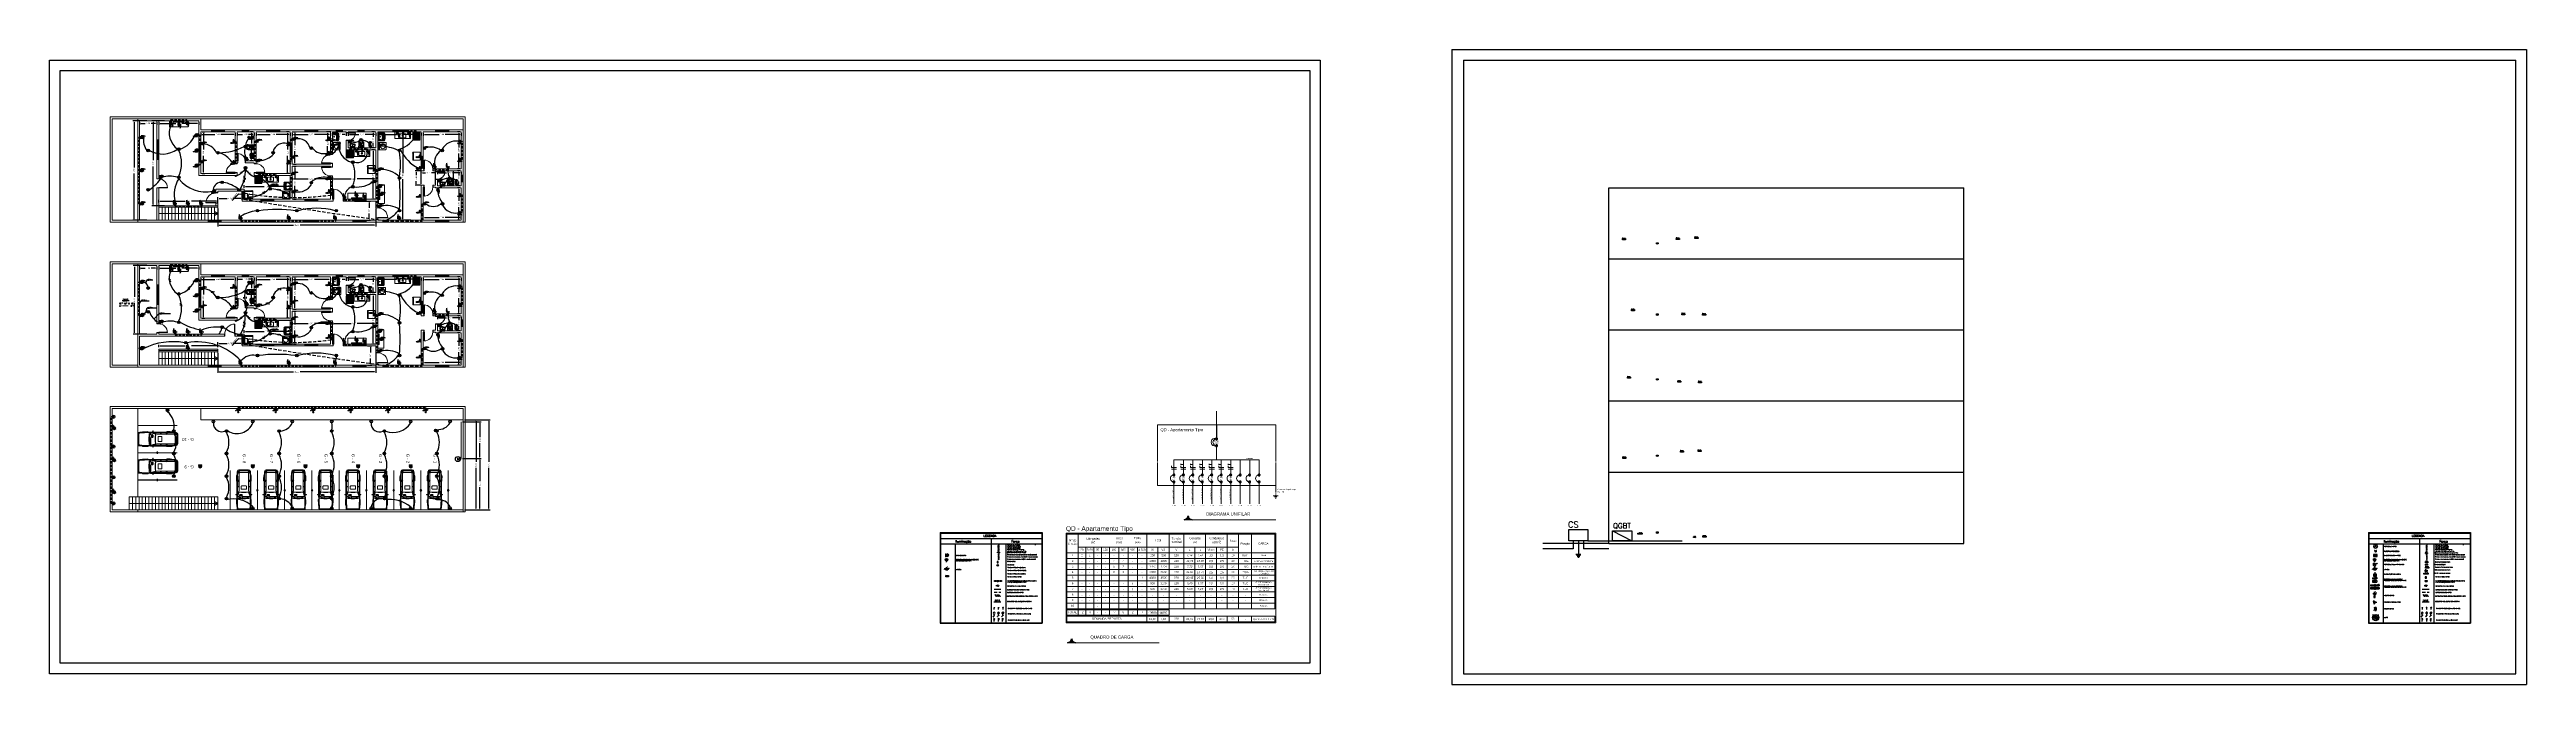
# Model space of a CAD drawing. Header units: millimetres. Extents: x -5 to 184, y -24 to 24.
import ezdxf

# ---------------------------------------------------------------- set-up
doc = ezdxf.new("R2010")
doc.units = ezdxf.units.MM
doc.linetypes.add('DASHED', pattern=[15, 12, -3])
doc.linetypes.add('HIDDEN', pattern=[0.375, 0.25, -0.125])
doc.layers.get('0').update_dxf_attribs({"lineweight": 30})
for name, color, linetype in [('Circuitos', 7, 'Continuous'), ('Eletroduto', 160, 'Continuous'), ('Estacionamento', 30, 'Continuous'), ('Pontos de iluminação', 50, 'Continuous'), ('Pontos de Tomadas', 10, 'Continuous'), ('WC', 252, 'Continuous')]:
    doc.layers.add(name, color=color, linetype=linetype)
for name, color, linetype, lineweight in [('Cotas', 3, 'Continuous', 9), ('Cozinha', 252, 'Continuous', 20), ('Edificação', 251, 'Continuous', 20), ('Legenda', 73, 'Continuous', 25), ('Portas', 251, 'Continuous', 9), ('Prumada Eletrica', 40, 'Continuous', 30)]:
    doc.layers.add(name, color=color, linetype=linetype, lineweight=lineweight)
doc.styles.add('Arial0', font='arial.ttf', dxfattribs={"height": 3.14658})
doc.styles.add('Arial2', font='ariali.ttf', dxfattribs={"oblique": 15, "height": 1.009692})
doc.styles.add('ROMANS', font='ROMANS.SHX')
doc.styles.get("Standard").update_dxf_attribs({"font": 'arial.ttf'})
doc.dimstyles.new('ISO-25', dxfattribs={"dimtxt": 0.1, "dimasz": 0.1, "dimexe": 0.1, "dimexo": 0.1, "dimgap": 0.1, "dimtad": 0, "dimzin": 1, "dimtxsty": 'Standard', "dimcen": 0.1, "dimadec": 0, "dimazin": 0, "dimtfac": 1, "dimtmove": 0, "dimatfit": 3, "dimfxl": 1, "dimarcsym": 0})

# ---------------------------------------------------------------- blocks, each defined once
blk = doc.blocks.new('*D17')
at = {"layer": 'Cotas', "color": 0, "lineweight": -2, "transparency": 16777216}
for p, q in [((2.25, 18.6), (2.25, 18.4)), ((2.35, 18.5), (2.67, 18.5)), ((3.45, 18.5), (3.12, 18.5)), ((3.55, 18.6), (3.55, 18.4))]:
    blk.add_line(p, q, dxfattribs=at)
at = {"layer": 'Cotas', "color": 0, "transparency": 16777216}
for points in [[(2.35, 18.52), (2.35, 18.48), (2.25, 18.5)], [(3.45, 18.52), (3.45, 18.48), (3.55, 18.5)]]:
    blk.add_solid(points, dxfattribs=at)
at = {"layer": 'Defpoints', "color": 0, "transparency": 16777216}
for p in [(2.25, 18.7), (3.55, 18.7), (3.55, 18.5)]:
    blk.add_point(p, dxfattribs=at)
at = {"layer": 'Cotas', "color": 0, "transparency": 16777216, "insert": (2.9, 18.5), "char_height": 0.1, "attachment_point": 5}
blk.add_mtext('1,30', dxfattribs=at)
blk = doc.blocks.new('*D18')
at = {"layer": 'Cotas', "color": 0, "lineweight": -2, "transparency": 16777216}
for p, q in [((3.7, 18.6), (3.7, 18.4)), ((3.8, 18.5), (4.99, 18.5)), ((6.65, 18.5), (5.46, 18.5)), ((6.75, 18.6), (6.75, 18.4))]:
    blk.add_line(p, q, dxfattribs=at)
at = {"layer": 'Cotas', "color": 0, "transparency": 16777216}
for points in [[(3.8, 18.52), (3.8, 18.49), (3.7, 18.5)], [(6.65, 18.52), (6.65, 18.49), (6.75, 18.5)]]:
    blk.add_solid(points, dxfattribs=at)
at = {"layer": 'Defpoints', "color": 0, "transparency": 16777216}
for p in [(3.7, 18.7), (6.75, 18.7), (6.75, 18.5)]:
    blk.add_point(p, dxfattribs=at)
at = {"layer": 'Cotas', "color": 0, "transparency": 16777216, "insert": (5.23, 18.5), "char_height": 0.1, "attachment_point": 5}
blk.add_mtext('3,05', dxfattribs=at)
blk = doc.blocks.new('*D19')
at = {"layer": 'Cotas', "color": 0, "lineweight": -2, "transparency": 16777216}
for p, q in [((6.9, 17.75), (6.9, 17.56)), ((7, 17.66), (7.97, 17.66)), ((9.4, 17.66), (8.43, 17.66)), ((9.5, 17.75), (9.5, 17.56))]:
    blk.add_line(p, q, dxfattribs=at)
at = {"layer": 'Cotas', "color": 0, "transparency": 16777216}
for points in [[(7, 17.68), (7, 17.64), (6.9, 17.66)], [(9.4, 17.68), (9.4, 17.64), (9.5, 17.66)]]:
    blk.add_solid(points, dxfattribs=at)
at = {"layer": 'Defpoints', "color": 0, "transparency": 16777216}
for p in [(6.9, 17.85), (9.5, 17.85), (9.5, 17.66)]:
    blk.add_point(p, dxfattribs=at)
at = {"layer": 'Cotas', "color": 0, "transparency": 16777216, "insert": (8.2, 17.66), "char_height": 0.1, "attachment_point": 5}
blk.add_mtext('2,60', dxfattribs=at)
blk = doc.blocks.new('*D20')
at = {"layer": 'Cotas', "color": 0, "lineweight": -2, "transparency": 16777216}
for p, q in [((9.65, 17.75), (9.65, 17.57)), ((9.75, 17.67), (10.07, 17.67)), ((10.85, 17.67), (10.53, 17.67)), ((10.95, 17.75), (10.95, 17.57))]:
    blk.add_line(p, q, dxfattribs=at)
at = {"layer": 'Cotas', "color": 0, "transparency": 16777216}
for points in [[(9.75, 17.69), (9.75, 17.66), (9.65, 17.67)], [(10.85, 17.69), (10.85, 17.66), (10.95, 17.67)]]:
    blk.add_solid(points, dxfattribs=at)
at = {"layer": 'Defpoints', "color": 0, "transparency": 16777216}
for p in [(9.65, 17.85), (10.95, 17.85), (10.95, 17.67)]:
    blk.add_point(p, dxfattribs=at)
at = {"layer": 'Cotas', "color": 0, "transparency": 16777216, "insert": (10.3, 17.67), "char_height": 0.1, "attachment_point": 5}
blk.add_mtext('1,30', dxfattribs=at)
blk = doc.blocks.new('*D21')
at = {"layer": 'Cotas', "color": 0, "lineweight": -2, "transparency": 16777216}
for p, q in [((11.1, 17.75), (11.1, 17.55)), ((11.2, 17.65), (12.17, 17.65)), ((13.6, 17.65), (12.63, 17.65)), ((13.7, 17.75), (13.7, 17.55))]:
    blk.add_line(p, q, dxfattribs=at)
at = {"layer": 'Cotas', "color": 0, "transparency": 16777216}
for points in [[(11.2, 17.67), (11.2, 17.63), (11.1, 17.65)], [(13.6, 17.67), (13.6, 17.63), (13.7, 17.65)]]:
    blk.add_solid(points, dxfattribs=at)
at = {"layer": 'Defpoints', "color": 0, "transparency": 16777216}
for p in [(11.1, 17.85), (13.7, 17.85), (13.7, 17.65)]:
    blk.add_point(p, dxfattribs=at)
at = {"layer": 'Cotas', "color": 0, "transparency": 16777216, "insert": (12.4, 17.65), "char_height": 0.1, "attachment_point": 5}
blk.add_mtext('2,60', dxfattribs=at)
blk = doc.blocks.new('*D22')
at = {"layer": 'Cotas', "color": 0, "lineweight": -2, "transparency": 16777216}
for p, q in [((13.85, 17.75), (13.85, 17.56)), ((13.95, 17.66), (15.07, 17.66)), ((16.65, 17.66), (15.53, 17.66)), ((16.75, 17.75), (16.75, 17.56))]:
    blk.add_line(p, q, dxfattribs=at)
at = {"layer": 'Cotas', "color": 0, "transparency": 16777216}
for points in [[(13.95, 17.67), (13.95, 17.64), (13.85, 17.66)], [(16.65, 17.67), (16.65, 17.64), (16.75, 17.66)]]:
    blk.add_solid(points, dxfattribs=at)
at = {"layer": 'Defpoints', "color": 0, "transparency": 16777216}
for p in [(13.85, 17.85), (16.75, 17.85), (16.75, 17.66)]:
    blk.add_point(p, dxfattribs=at)
at = {"layer": 'Cotas', "color": 0, "transparency": 16777216, "insert": (15.3, 17.66), "char_height": 0.1, "attachment_point": 5}
blk.add_mtext('2,90', dxfattribs=at)
blk = doc.blocks.new('*D23')
at = {"layer": 'Cotas', "color": 0, "lineweight": -2, "transparency": 16777216}
for p, q in [((23.8, 17.75), (23.8, 17.55)), ((23.9, 17.65), (25.02, 17.65)), ((26.6, 17.65), (25.48, 17.65)), ((26.7, 17.75), (26.7, 17.55))]:
    blk.add_line(p, q, dxfattribs=at)
at = {"layer": 'Cotas', "color": 0, "transparency": 16777216}
for points in [[(23.9, 17.67), (23.9, 17.63), (23.8, 17.65)], [(26.6, 17.67), (26.6, 17.63), (26.7, 17.65)]]:
    blk.add_solid(points, dxfattribs=at)
at = {"layer": 'Defpoints', "color": 0, "transparency": 16777216}
for p in [(23.8, 17.85), (23.8, 17.65), (26.7, 17.85)]:
    blk.add_point(p, dxfattribs=at)
at = {"layer": 'Cotas', "color": 0, "transparency": 16777216, "insert": (25.25, 17.65), "char_height": 0.1, "attachment_point": 5}
blk.add_mtext('2,90', dxfattribs=at)
blk = doc.blocks.new('*D3')
at = {"layer": 'Cotas', "color": 0, "lineweight": -2, "transparency": 16777216}
for p, q in [((20.35, 17.75), (20.35, 17.57)), ((20.45, 17.67), (21.77, 17.67)), ((23.55, 17.67), (22.23, 17.67)), ((23.65, 17.75), (23.65, 17.57))]:
    blk.add_line(p, q, dxfattribs=at)
at = {"layer": 'Cotas', "color": 0, "transparency": 16777216}
for points in [[(20.45, 17.69), (20.45, 17.66), (20.35, 17.67)], [(23.55, 17.69), (23.55, 17.66), (23.65, 17.67)]]:
    blk.add_solid(points, dxfattribs=at)
at = {"layer": 'Defpoints', "color": 0, "transparency": 16777216}
for p in [(20.35, 17.85), (20.35, 17.67), (23.65, 17.85)]:
    blk.add_point(p, dxfattribs=at)
at = {"layer": 'Cotas', "color": 0, "transparency": 16777216, "insert": (22, 17.67), "char_height": 0.1, "attachment_point": 5}
blk.add_mtext('3,30', dxfattribs=at)
blk = doc.blocks.new('*D24')
at = {"layer": 'Cotas', "color": 0, "lineweight": -2, "transparency": 16777216}
for p, q in [((13.85, 14.4), (13.85, 14.2)), ((13.95, 14.3), (15.07, 14.3)), ((16.65, 14.3), (15.53, 14.3)), ((16.75, 14.4), (16.75, 14.2))]:
    blk.add_line(p, q, dxfattribs=at)
at = {"layer": 'Cotas', "color": 0, "transparency": 16777216}
for points in [[(13.95, 14.32), (13.95, 14.28), (13.85, 14.3)], [(16.65, 14.32), (16.65, 14.28), (16.75, 14.3)]]:
    blk.add_solid(points, dxfattribs=at)
at = {"layer": 'Defpoints', "color": 0, "transparency": 16777216}
for p in [(13.85, 14.5), (13.85, 14.3), (16.75, 14.5)]:
    blk.add_point(p, dxfattribs=at)
at = {"layer": 'Cotas', "color": 0, "transparency": 16777216, "insert": (15.3, 14.3), "char_height": 0.1, "attachment_point": 5}
blk.add_mtext('2,90', dxfattribs=at)
blk = doc.blocks.new('*D25')
at = {"layer": 'Cotas', "color": 0, "lineweight": -2, "transparency": 16777216}
for p, q in [((10.2, 13.6), (10.2, 13.8)), ((10.3, 13.7), (11.72, 13.7)), ((13.6, 13.7), (12.18, 13.7)), ((13.7, 13.6), (13.7, 13.8))]:
    blk.add_line(p, q, dxfattribs=at)
at = {"layer": 'Cotas', "color": 0, "transparency": 16777216}
for points in [[(10.3, 13.72), (10.3, 13.68), (10.2, 13.7)], [(13.6, 13.72), (13.6, 13.68), (13.7, 13.7)]]:
    blk.add_solid(points, dxfattribs=at)
at = {"layer": 'Defpoints', "color": 0, "transparency": 16777216}
for p in [(10.2, 13.5), (13.7, 13.7), (13.7, 13.5)]:
    blk.add_point(p, dxfattribs=at)
at = {"layer": 'Cotas', "color": 0, "transparency": 16777216, "insert": (11.95, 13.7), "char_height": 0.1, "attachment_point": 5}
blk.add_mtext('3,50', dxfattribs=at)
blk = doc.blocks.new('*D4')
at = {"layer": 'Cotas', "color": 0, "lineweight": -2, "transparency": 16777216}
for p, q in [((3.7, 12.5), (3.7, 12.7)), ((3.8, 12.6), (5.72, 12.6)), ((8.1, 12.6), (6.18, 12.6)), ((8.2, 12.5), (8.2, 12.7))]:
    blk.add_line(p, q, dxfattribs=at)
at = {"layer": 'Cotas', "color": 0, "transparency": 16777216}
for points in [[(3.8, 12.62), (3.8, 12.58), (3.7, 12.6)], [(8.1, 12.62), (8.1, 12.58), (8.2, 12.6)]]:
    blk.add_solid(points, dxfattribs=at)
at = {"layer": 'Defpoints', "color": 0, "transparency": 16777216}
for p in [(3.7, 12.6), (3.7, 12.4), (8.2, 12.4)]:
    blk.add_point(p, dxfattribs=at)
at = {"layer": 'Cotas', "color": 0, "transparency": 16777216, "insert": (5.95, 12.6), "char_height": 0.1, "attachment_point": 5}
blk.add_mtext('4,50', dxfattribs=at)
blk = doc.blocks.new('*D26')
at = {"layer": 'Cotas', "color": 0, "lineweight": -2, "transparency": 16777216}
for p, q in [((8.2, 12.7), (8.2, 12.89)), ((8.3, 12.79), (8.9, 12.79)), ((9.95, 12.79), (9.35, 12.79)), ((10.05, 12.7), (10.05, 12.89))]:
    blk.add_line(p, q, dxfattribs=at)
at = {"layer": 'Cotas', "color": 0, "transparency": 16777216}
for points in [[(8.3, 12.8), (8.3, 12.77), (8.2, 12.79)], [(9.95, 12.8), (9.95, 12.77), (10.05, 12.79)]]:
    blk.add_solid(points, dxfattribs=at)
at = {"layer": 'Defpoints', "color": 0, "transparency": 16777216}
for p in [(8.2, 12.79), (8.2, 12.6), (10.05, 12.6)]:
    blk.add_point(p, dxfattribs=at)
at = {"layer": 'Cotas', "color": 0, "transparency": 16777216, "insert": (9.12, 12.79), "char_height": 0.1, "attachment_point": 5}
blk.add_mtext('1,85', dxfattribs=at)
blk = doc.blocks.new('*D27')
at = {"layer": 'Cotas', "color": 0, "lineweight": -2, "transparency": 16777216}
for p, q in [((7, 17.85), (7.2, 17.85)), ((7.1, 17.75), (7.1, 16.51)), ((7.1, 14.8), (7.1, 16.04)), ((7, 14.7), (7.2, 14.7))]:
    blk.add_line(p, q, dxfattribs=at)
at = {"layer": 'Cotas', "color": 0, "transparency": 16777216}
for points in [[(7.08, 17.75), (7.12, 17.75), (7.1, 17.85)], [(7.08, 14.8), (7.12, 14.8), (7.1, 14.7)]]:
    blk.add_solid(points, dxfattribs=at)
at = {"layer": 'Defpoints', "color": 0, "transparency": 16777216}
for p in [(6.9, 17.85), (6.9, 14.7), (7.1, 14.7)]:
    blk.add_point(p, dxfattribs=at)
at = {"layer": 'Cotas', "color": 0, "transparency": 16777216, "insert": (7.1, 16.27), "char_height": 0.1, "attachment_point": 5, "rotation": 90}
blk.add_mtext('3,15', dxfattribs=at)
blk = doc.blocks.new('*D28')
at = {"layer": 'Cotas', "color": 0, "lineweight": -2, "transparency": 16777216}
for p, q in [((10.85, 17.85), (10.65, 17.85)), ((10.75, 17.75), (10.75, 16.98)), ((10.85, 15.65), (10.65, 15.65)), ((10.75, 15.75), (10.75, 16.52))]:
    blk.add_line(p, q, dxfattribs=at)
at = {"layer": 'Cotas', "color": 0, "transparency": 16777216}
for points in [[(10.73, 17.75), (10.77, 17.75), (10.75, 17.85)], [(10.73, 15.75), (10.77, 15.75), (10.75, 15.65)]]:
    blk.add_solid(points, dxfattribs=at)
at = {"layer": 'Defpoints', "color": 0, "transparency": 16777216}
for p in [(10.75, 17.85), (10.95, 17.85), (10.95, 15.65)]:
    blk.add_point(p, dxfattribs=at)
at = {"layer": 'Cotas', "color": 0, "transparency": 16777216, "insert": (10.75, 16.75), "char_height": 0.1, "attachment_point": 5, "rotation": 90}
blk.add_mtext('2,20', dxfattribs=at)
blk = doc.blocks.new('*D5')
at = {"layer": 'Cotas', "color": 0, "lineweight": -2, "transparency": 16777216}
for p, q in [((13.6, 17.85), (13.4, 17.85)), ((13.5, 17.75), (13.5, 16.51)), ((13.5, 14.8), (13.5, 16.04)), ((13.6, 14.7), (13.4, 14.7))]:
    blk.add_line(p, q, dxfattribs=at)
at = {"layer": 'Cotas', "color": 0, "transparency": 16777216}
for points in [[(13.48, 17.75), (13.52, 17.75), (13.5, 17.85)], [(13.48, 14.8), (13.52, 14.8), (13.5, 14.7)]]:
    blk.add_solid(points, dxfattribs=at)
at = {"layer": 'Defpoints', "color": 0, "transparency": 16777216}
for p in [(13.7, 17.85), (13.5, 14.7), (13.7, 14.7)]:
    blk.add_point(p, dxfattribs=at)
at = {"layer": 'Cotas', "color": 0, "transparency": 16777216, "insert": (13.5, 16.28), "char_height": 0.1, "attachment_point": 5, "rotation": 90}
blk.add_mtext('3,15', dxfattribs=at)
blk = doc.blocks.new('*D6')
at = {"layer": 'Cotas', "color": 0, "lineweight": -2, "transparency": 16777216}
for p, q in [((13.95, 17.85), (14.14, 17.85)), ((14.04, 17.75), (14.04, 16.86)), ((13.95, 15.4), (14.14, 15.4)), ((14.04, 15.5), (14.04, 16.39))]:
    blk.add_line(p, q, dxfattribs=at)
at = {"layer": 'Cotas', "color": 0, "transparency": 16777216}
for points in [[(14.02, 17.75), (14.06, 17.75), (14.04, 17.85)], [(14.02, 15.5), (14.06, 15.5), (14.04, 15.4)]]:
    blk.add_solid(points, dxfattribs=at)
at = {"layer": 'Defpoints', "color": 0, "transparency": 16777216}
for p in [(13.85, 17.85), (14.04, 17.85), (13.85, 15.4)]:
    blk.add_point(p, dxfattribs=at)
at = {"layer": 'Cotas', "color": 0, "transparency": 16777216, "insert": (14.04, 16.62), "char_height": 0.1, "attachment_point": 5, "rotation": 90}
blk.add_mtext('2,45', dxfattribs=at)
blk = doc.blocks.new('*D7')
at = {"layer": 'Cotas', "color": 0, "lineweight": -2, "transparency": 16777216}
for p, q in [((13.95, 15.25), (14.15, 15.25)), ((14.05, 15.15), (14.05, 14.23)), ((14.05, 12.85), (14.05, 13.77)), ((13.95, 12.75), (14.15, 12.75))]:
    blk.add_line(p, q, dxfattribs=at)
at = {"layer": 'Cotas', "color": 0, "transparency": 16777216}
for points in [[(14.03, 15.15), (14.06, 15.15), (14.05, 15.25)], [(14.03, 12.85), (14.06, 12.85), (14.05, 12.75)]]:
    blk.add_solid(points, dxfattribs=at)
at = {"layer": 'Defpoints', "color": 0, "transparency": 16777216}
for p in [(13.85, 15.25), (13.85, 12.75), (14.05, 12.75)]:
    blk.add_point(p, dxfattribs=at)
at = {"layer": 'Cotas', "color": 0, "transparency": 16777216, "insert": (14.05, 14), "char_height": 0.1, "attachment_point": 5, "rotation": 90}
blk.add_mtext('2,50', dxfattribs=at)
blk = doc.blocks.new('*D8')
at = {"layer": 'Cotas', "color": 0, "lineweight": -2, "transparency": 16777216}
for p, q in [((20.1, 17.85), (19.9, 17.85)), ((20, 17.75), (20, 17.48)), ((20, 16.75), (20, 17.02)), ((20.1, 16.65), (19.9, 16.65))]:
    blk.add_line(p, q, dxfattribs=at)
at = {"layer": 'Cotas', "color": 0, "transparency": 16777216}
for points in [[(19.99, 17.75), (20.02, 17.75), (20, 17.85)], [(19.99, 16.75), (20.02, 16.75), (20, 16.65)]]:
    blk.add_solid(points, dxfattribs=at)
at = {"layer": 'Defpoints', "color": 0, "transparency": 16777216}
for p in [(20.2, 17.85), (20, 16.65), (20.2, 16.65)]:
    blk.add_point(p, dxfattribs=at)
at = {"layer": 'Cotas', "color": 0, "transparency": 16777216, "insert": (20, 17.25), "char_height": 0.1, "attachment_point": 5, "rotation": 90}
blk.add_mtext('1,20', dxfattribs=at)
blk = doc.blocks.new('*D9')
at = {"layer": 'Cotas', "color": 0, "lineweight": -2, "transparency": 16777216}
for p, q in [((18.1, 17.75), (18.1, 17.55)), ((18.2, 17.65), (18.92, 17.65)), ((20.1, 17.65), (19.38, 17.65)), ((20.2, 17.75), (20.2, 17.55))]:
    blk.add_line(p, q, dxfattribs=at)
at = {"layer": 'Cotas', "color": 0, "transparency": 16777216}
for points in [[(18.2, 17.67), (18.2, 17.63), (18.1, 17.65)], [(20.1, 17.67), (20.1, 17.63), (20.2, 17.65)]]:
    blk.add_solid(points, dxfattribs=at)
at = {"layer": 'Defpoints', "color": 0, "transparency": 16777216}
for p in [(18.1, 17.85), (20.2, 17.85), (20.2, 17.65)]:
    blk.add_point(p, dxfattribs=at)
at = {"layer": 'Cotas', "color": 0, "transparency": 16777216, "insert": (19.15, 17.65), "char_height": 0.1, "attachment_point": 5}
blk.add_mtext('2,10', dxfattribs=at)
blk = doc.blocks.new('*D10')
at = {"layer": 'Cotas', "color": 0, "lineweight": -2, "transparency": 16777216}
for p, q in [((26.6, 13.6), (26.4, 13.6)), ((26.5, 13.5), (26.5, 12.61)), ((26.5, 11.25), (26.5, 12.14)), ((26.6, 11.15), (26.4, 11.15))]:
    blk.add_line(p, q, dxfattribs=at)
at = {"layer": 'Cotas', "color": 0, "transparency": 16777216}
for points in [[(26.48, 13.5), (26.52, 13.5), (26.5, 13.6)], [(26.48, 11.25), (26.52, 11.25), (26.5, 11.15)]]:
    blk.add_solid(points, dxfattribs=at)
at = {"layer": 'Defpoints', "color": 0, "transparency": 16777216}
for p in [(26.7, 13.6), (26.5, 11.15), (26.7, 11.15)]:
    blk.add_point(p, dxfattribs=at)
at = {"layer": 'Cotas', "color": 0, "transparency": 16777216, "insert": (26.5, 12.38), "char_height": 0.1, "attachment_point": 5, "rotation": 90}
blk.add_mtext('2,45', dxfattribs=at)
blk = doc.blocks.new('*D11')
at = {"layer": 'Cotas', "color": 0, "lineweight": -2, "transparency": 16777216}
for p, q in [((23.8, 11.25), (23.8, 11.45)), ((23.9, 11.35), (25.02, 11.35)), ((26.6, 11.35), (25.48, 11.35)), ((26.7, 11.25), (26.7, 11.45))]:
    blk.add_line(p, q, dxfattribs=at)
at = {"layer": 'Cotas', "color": 0, "transparency": 16777216}
for points in [[(23.9, 11.36), (23.9, 11.33), (23.8, 11.35)], [(26.6, 11.36), (26.6, 11.33), (26.7, 11.35)]]:
    blk.add_solid(points, dxfattribs=at)
at = {"layer": 'Defpoints', "color": 0, "transparency": 16777216}
for p in [(23.8, 11.35), (23.8, 11.15), (26.7, 11.15)]:
    blk.add_point(p, dxfattribs=at)
at = {"layer": 'Cotas', "color": 0, "transparency": 16777216, "insert": (25.25, 11.35), "char_height": 0.1, "attachment_point": 5}
blk.add_mtext('2,90', dxfattribs=at)
blk = doc.blocks.new('*D12')
at = {"layer": 'Cotas', "color": 0, "lineweight": -2, "transparency": 16777216}
for p, q in [((20.1, 16.5), (19.9, 16.5)), ((20, 16.4), (20, 14.86)), ((20, 12.85), (20, 14.39)), ((20.1, 12.75), (19.9, 12.75))]:
    blk.add_line(p, q, dxfattribs=at)
at = {"layer": 'Cotas', "color": 0, "transparency": 16777216}
for points in [[(19.98, 16.4), (20.02, 16.4), (20, 16.5)], [(19.98, 12.85), (20.02, 12.85), (20, 12.75)]]:
    blk.add_solid(points, dxfattribs=at)
at = {"layer": 'Defpoints', "color": 0, "transparency": 16777216}
for p in [(20.2, 16.5), (20, 12.75), (20.2, 12.75)]:
    blk.add_point(p, dxfattribs=at)
at = {"layer": 'Cotas', "color": 0, "transparency": 16777216, "insert": (20, 14.62), "char_height": 0.1, "attachment_point": 5, "rotation": 90}
blk.add_mtext('3,75', dxfattribs=at)
blk = doc.blocks.new('*D13')
at = {"layer": 'Cotas', "color": 0, "lineweight": -2, "transparency": 16777216}
for p, q in [((16.9, 14.4), (16.9, 14.2)), ((17, 14.3), (18.32, 14.3)), ((20.1, 14.3), (18.78, 14.3)), ((20.2, 14.4), (20.2, 14.2))]:
    blk.add_line(p, q, dxfattribs=at)
at = {"layer": 'Cotas', "color": 0, "transparency": 16777216}
for points in [[(17, 14.32), (17, 14.28), (16.9, 14.3)], [(20.1, 14.32), (20.1, 14.28), (20.2, 14.3)]]:
    blk.add_solid(points, dxfattribs=at)
at = {"layer": 'Defpoints', "color": 0, "transparency": 16777216}
for p in [(16.9, 14.5), (20.2, 14.5), (20.2, 14.3)]:
    blk.add_point(p, dxfattribs=at)
at = {"layer": 'Cotas', "color": 0, "transparency": 16777216, "insert": (18.55, 14.3), "char_height": 0.1, "attachment_point": 5}
blk.add_mtext('3,30', dxfattribs=at)
blk = doc.blocks.new('*D14')
at = {"layer": 'Cotas', "color": 0, "lineweight": -2, "transparency": 16777216}
for p, q in [((16.9, 17.75), (16.9, 17.55)), ((17, 17.65), (17.2, 17.65)), ((17.85, 17.65), (17.65, 17.65)), ((17.95, 17.75), (17.95, 17.55))]:
    blk.add_line(p, q, dxfattribs=at)
at = {"layer": 'Cotas', "color": 0, "transparency": 16777216}
for points in [[(17, 17.67), (17, 17.63), (16.9, 17.65)], [(17.85, 17.67), (17.85, 17.63), (17.95, 17.65)]]:
    blk.add_solid(points, dxfattribs=at)
at = {"layer": 'Defpoints', "color": 0, "transparency": 16777216}
for p in [(16.9, 17.85), (17.95, 17.85), (17.95, 17.65)]:
    blk.add_point(p, dxfattribs=at)
at = {"layer": 'Cotas', "color": 0, "transparency": 16777216, "insert": (17.43, 17.65), "char_height": 0.1, "attachment_point": 5}
blk.add_mtext('1,05', dxfattribs=at)
blk = doc.blocks.new('*D15')
at = {"layer": 'Cotas', "color": 0, "lineweight": -2, "transparency": 16777216}
for p, q in [((26.6, 14.9), (26.41, 14.9)), ((26.6, 13.75), (26.41, 13.75)), ((26.51, 14.8), (26.51, 14.55)), ((26.51, 13.85), (26.51, 14.1))]:
    blk.add_line(p, q, dxfattribs=at)
at = {"layer": 'Cotas', "color": 0, "transparency": 16777216}
for points in [[(26.49, 14.8), (26.53, 14.8), (26.51, 14.9)], [(26.49, 13.85), (26.53, 13.85), (26.51, 13.75)]]:
    blk.add_solid(points, dxfattribs=at)
at = {"layer": 'Defpoints', "color": 0, "transparency": 16777216}
for p in [(26.51, 13.75), (26.7, 14.9), (26.7, 13.75)]:
    blk.add_point(p, dxfattribs=at)
at = {"layer": 'Cotas', "color": 0, "transparency": 16777216, "insert": (26.51, 14.32), "char_height": 0.1, "attachment_point": 5, "rotation": 90}
blk.add_mtext('1,15', dxfattribs=at)
blk = doc.blocks.new('*D16')
at = {"layer": 'Cotas', "color": 0, "lineweight": -2, "transparency": 16777216}
for p, q in [((26.6, 17.85), (26.4, 17.85)), ((26.5, 17.75), (26.5, 16.68)), ((26.5, 15.15), (26.5, 16.22)), ((26.6, 15.05), (26.4, 15.05))]:
    blk.add_line(p, q, dxfattribs=at)
at = {"layer": 'Cotas', "color": 0, "transparency": 16777216}
for points in [[(26.48, 17.75), (26.52, 17.75), (26.5, 17.85)], [(26.48, 15.15), (26.52, 15.15), (26.5, 15.05)]]:
    blk.add_solid(points, dxfattribs=at)
at = {"layer": 'Defpoints', "color": 0, "transparency": 16777216}
for p in [(26.7, 17.85), (26.5, 15.05), (26.7, 15.05)]:
    blk.add_point(p, dxfattribs=at)
at = {"layer": 'Cotas', "color": 0, "transparency": 16777216, "insert": (26.5, 16.45), "char_height": 0.1, "attachment_point": 5, "rotation": 90}
blk.add_mtext('2,80', dxfattribs=at)
blk = doc.blocks.new('81_P')
at = {"ltscale": 0.05}
for p, q in [((-0.16, 0), (-0.18, 0)), ((-0.18, -0.01), (-0.18, 0)), ((0.17, 0), (0.16, 0))]:
    blk.add_line(p, q, dxfattribs=at)
for p, q in [((0.16, 0), (-0.16, 0)), ((-0.18, -0.44), (-0.18, -0.01)), ((0.15, -0.16), (-0.16, -0.16)), ((0, -0.12), (-0.14, -0.12)), ((0.14, -0.13), (-0.14, -0.13)), ((0, -0.12), (0.14, -0.12)), ((0.17, -0.44), (0.17, -0.01))]:
    blk.add_line(p, q)
at = {"ltscale": 0.047193}
blk.add_line((0.17, -0.01), (0.17, 0), dxfattribs=at)
at = {"ltscale": 0.497718}
for p, q in [((-0.16, -0.01), (-0.16, -0.11)), ((0.16, -0.01), (0.16, -0.11))]:
    blk.add_line(p, q, dxfattribs=at)
at = {"ltscale": 0.467891}
for p, q in [((-0.16, -0.01), (-0.16, -0.1)), ((0.16, -0.01), (0.16, -0.1))]:
    blk.add_line(p, q, dxfattribs=at)
at = {"ltscale": 0.339985}
for p, q in [((-0.13, -0.44), (-0.13, -0.37)), ((-0.11, -0.44), (-0.11, -0.37)), ((0.11, -0.44), (0.11, -0.37)), ((0.13, -0.44), (0.13, -0.37))]:
    blk.add_line(p, q, dxfattribs=at)
at = {"ltscale": 0.078144}
for p, q in [((-0.04, -0.29), (-0.05, -0.27)), ((0.04, -0.29), (0.05, -0.27))]:
    blk.add_line(p, q, dxfattribs=at)
at = {"ltscale": 0.214268}
for p in [(-0.04, -0.29), (0.04, -0.29)]:
    blk.add_line(p, (0, -0.29), dxfattribs=at)
at = {"ltscale": 0.197279}
for p, q in [((-0.04, -0.33), (-0.04, -0.29)), ((0.04, -0.33), (0.04, -0.29))]:
    blk.add_line(p, q, dxfattribs=at)
for points in [[(-0.04, -0.33), (-0.04, -0.33), (-0.04, -0.33), (-0.04, -0.33), (-0.04, -0.33), (-0.04, -0.34), (-0.04, -0.34), (-0.04, -0.34), (-0.04, -0.34), (-0.04, -0.34), (-0.04, -0.34), (-0.04, -0.34), (-0.04, -0.34), (-0.04, -0.35), (-0.04, -0.35), (-0.04, -0.35), (-0.04, -0.35), (-0.04, -0.35), (-0.04, -0.35), (-0.04, -0.35), (-0.04, -0.35), (-0.04, -0.35), (-0.04, -0.35), (-0.04, -0.35), (-0.03, -0.35), (-0.03, -0.35), (-0.03, -0.35), (-0.03, -0.36), (-0.03, -0.36), (-0.03, -0.36), (-0.03, -0.36), (-0.03, -0.36), (-0.03, -0.36), (-0.03, -0.36), (-0.03, -0.36)], [(-0.03, -0.36), (-0.03, -0.36), (-0.03, -0.36), (-0.03, -0.36), (-0.03, -0.36), (-0.03, -0.36), (-0.02, -0.36), (-0.02, -0.36), (-0.02, -0.36), (-0.02, -0.37), (-0.02, -0.37), (-0.02, -0.37), (-0.02, -0.37), (-0.02, -0.37), (-0.01, -0.37), (-0.01, -0.37), (-0.01, -0.37), (-0.01, -0.37), (-0.01, -0.37), (-0.01, -0.37), (-0.01, -0.37), (-0.01, -0.37), (-0.01, -0.37), (-0.01, -0.37), (-0.01, -0.37), (-0.01, -0.37), (-0.01, -0.37), (-0.01, -0.37), (0, -0.37), (0, -0.37), (0, -0.37), (0, -0.37), (0, -0.37), (0, -0.37), (0, -0.37), (0, -0.37)], [(0, -0.37), (0, -0.37), (0, -0.37), (0, -0.37), (0.01, -0.37), (0.01, -0.37), (0.01, -0.37), (0.01, -0.37), (0.01, -0.37), (0.01, -0.37), (0.01, -0.37), (0.01, -0.37), (0.02, -0.37), (0.02, -0.37), (0.02, -0.37), (0.02, -0.37), (0.02, -0.37), (0.02, -0.37), (0.02, -0.37), (0.02, -0.37), (0.02, -0.37), (0.02, -0.36), (0.02, -0.36), (0.02, -0.36), (0.02, -0.36), (0.02, -0.36), (0.02, -0.36), (0.03, -0.36), (0.03, -0.36), (0.03, -0.36), (0.03, -0.36), (0.03, -0.36), (0.03, -0.36), (0.03, -0.36), (0.03, -0.36), (0.03, -0.36), (0.03, -0.36), (0.03, -0.36), (0.03, -0.36)], [(0.03, -0.36), (0.03, -0.36), (0.03, -0.36), (0.03, -0.36), (0.03, -0.35), (0.03, -0.35), (0.04, -0.35), (0.04, -0.35), (0.04, -0.35), (0.04, -0.35), (0.04, -0.35), (0.04, -0.35), (0.04, -0.35), (0.04, -0.35), (0.04, -0.34), (0.04, -0.34), (0.04, -0.34), (0.04, -0.34), (0.04, -0.34), (0.04, -0.34), (0.04, -0.34), (0.04, -0.34), (0.04, -0.34), (0.04, -0.34), (0.04, -0.34), (0.04, -0.34), (0.04, -0.34), (0.04, -0.34), (0.04, -0.34), (0.04, -0.34), (0.04, -0.34), (0.04, -0.33), (0.04, -0.33), (0.04, -0.33), (0.04, -0.33), (0.04, -0.33), (0.04, -0.33), (0.04, -0.33), (0.04, -0.33), (0.04, -0.33)]]:
    blk.add_lwpolyline(points)
for centre, radius in [((-0.08, -0.18), 0.007), ((0, -0.06), 0.02), ((0.08, -0.18), 0.007)]:
    blk.add_circle(centre, radius)
at = {"linetype": 'DASHED'}
blk.add_circle((0, -0.06), 0.0245, dxfattribs=at)
for centre, radius, start, end in [((0, -0.44), 0.175, 180, 270), ((-0.16, -0.01), 0.01, 90, 180), ((-0.16, -0.14), 0.02, 180, 270), ((-0.15, -0.01), 0.01, 90, 180), ((-0.15, -0.01), 0.01, 90, 180), ((-0.14, -0.1), 0.02, 180, 270), ((-0.14, -0.11), 0.02, 180, 270), ((0, -0.37), 0.125, 0, 180), ((0, -0.44), 0.125, 180, 270), ((0, -0.37), 0.108, 0, 180), ((0, -0.44), 0.108, 180, 270), ((0, -0.44), 0.108, 270, 0), ((0, -0.44), 0.175, 270, 0), ((0, -0.44), 0.125, 270, 0), ((0.14, -0.1), 0.02, 270, 0), ((0.14, -0.11), 0.02, 270, 0), ((0.15, -0.01), 0.01, 0, 90), ((0.15, -0.01), 0.01, 0, 90), ((0.16, -0.01), 0.01, 0, 90), ((0.15, -0.14), 0.02, 270, 0)]:
    blk.add_arc(centre, radius, start, end)
blk = doc.blocks.new('CHUV')
at = {"ltscale": 0.05}
for p, q in [((-0.11, 0.45), (0.12, 0.45)), ((-0.01, 0), (-0.01, 0.45)), ((0, 0.45), (0, 0.54)), ((0.02, 0.45), (0.02, 0))]:
    blk.add_line(p, q, dxfattribs=at)
at = {"ltscale": 2}
blk.add_line((0.02, 0), (-0.01, 0), dxfattribs=at)
at = {"ltscale": 0.05}
for radius, start, end in [(0.076, 279.9358, 260.0642), (0.0459, 286.6015, 253.3985)]:
    blk.add_arc((0, 0.45), radius, start, end, dxfattribs=at)
blk = doc.blocks.new('01lavl91')
at = {"linetype": 'Continuous'}
for p, q in [((-0.09, -0.07), (0.09, -0.07)), ((0.13, -0.04), (0.06, -0.11)), ((0.06, -0.11), (0.08, -0.11)), ((0.08, -0.11), (0.15, -0.06))]:
    blk.add_line(p, q, dxfattribs=at)
for points in [[(-0.2, -0.24), (-0.18, -0.01), (0.18, -0.01), (0.2, -0.24)], [(0, -0.3), (-0.05, -0.3), (-0.1, -0.29), (-0.13, -0.29), (-0.16, -0.28), (-0.18, -0.27), (-0.19, -0.26), (-0.2, -0.24)], [(-0.18, -0.23), (-0.18, -0.2), (-0.17, -0.16), (-0.15, -0.14), (-0.13, -0.11), (-0.12, -0.1), (-0.11, -0.09), (-0.09, -0.07), (-0.09, -0.07)], [(0, -0.27), (-0.05, -0.27), (-0.1, -0.27), (-0.11, -0.27), (-0.13, -0.27), (-0.14, -0.26), (-0.15, -0.26), (-0.16, -0.25), (-0.16, -0.25), (-0.16, -0.25), (-0.17, -0.24), (-0.17, -0.24), (-0.18, -0.23)], [(0, -0.27), (0.05, -0.27), (0.1, -0.27), (0.12, -0.27), (0.13, -0.27), (0.14, -0.26), (0.15, -0.26), (0.16, -0.25), (0.16, -0.25), (0.17, -0.25), (0.17, -0.24), (0.17, -0.24), (0.18, -0.23)], [(0, -0.3), (0.05, -0.3), (0.1, -0.29), (0.14, -0.29), (0.16, -0.28), (0.18, -0.27), (0.19, -0.26), (0.2, -0.24)], [(0.09, -0.07), (0.09, -0.07)], [(0.18, -0.23), (0.18, -0.2), (0.17, -0.16), (0.15, -0.14), (0.13, -0.11), (0.12, -0.1), (0.11, -0.09)]]:
    blk.add_lwpolyline(points, dxfattribs=at)
for centre, radius in [((0, -0.12), 0.0316), ((0, -0.12), 0.02), ((0.14, -0.04), 0.0164)]:
    blk.add_circle(centre, radius, dxfattribs=at)
blk = doc.blocks.new('*D29')
at = {"layer": 'Cotas', "color": 0, "lineweight": -2, "transparency": 16777216}
for p, q in [((24.9, 14.8), (24.9, 14.64)), ((25, 14.74), (25.57, 14.74)), ((26.6, 14.74), (26.02, 14.74)), ((26.7, 14.8), (26.7, 14.64))]:
    blk.add_line(p, q, dxfattribs=at)
at = {"layer": 'Cotas', "color": 0, "transparency": 16777216}
for points in [[(25, 14.76), (25, 14.72), (24.9, 14.74)], [(26.6, 14.76), (26.6, 14.72), (26.7, 14.74)]]:
    blk.add_solid(points, dxfattribs=at)
at = {"layer": 'Defpoints', "color": 0, "transparency": 16777216}
for p in [(24.9, 14.9), (26.7, 14.9), (26.7, 14.74)]:
    blk.add_point(p, dxfattribs=at)
at = {"layer": 'Cotas', "color": 0, "transparency": 16777216, "insert": (25.8, 14.74), "char_height": 0.1, "attachment_point": 5}
blk.add_mtext('1,80', dxfattribs=at)
blk = doc.blocks.new('CO-F4PB')
for p, q in [((0.25, 0), (-0.25, 0)), ((0.25, 0), (-0.25, 0)), ((-0.25, 0), (-0.25, -0.03)), ((0.25, -0.03), (0.25, 0)), ((-0.27, -0.03), (-0.27, -0.6)), ((0.27, -0.03), (-0.27, -0.03)), ((-0.27, -0.6), (0.27, -0.6)), ((-0.27, -0.6), (-0.27, -0.62)), ((-0.27, -0.62), (0.27, -0.62)), ((-0.24, -0.05), (-0.24, -0.57)), ((-0.02, -0.05), (-0.24, -0.05)), ((-0.03, -0.06), (-0.24, -0.06)), ((-0.24, -0.06), (-0.24, -0.09)), ((-0.02, -0.09), (-0.24, -0.09)), ((-0.02, -0.1), (-0.24, -0.1)), ((-0.24, -0.1), (-0.24, -0.13)), ((-0.02, -0.13), (-0.24, -0.13)), ((-0.02, -0.14), (-0.24, -0.14)), ((-0.24, -0.14), (-0.24, -0.21)), ((-0.02, -0.21), (-0.24, -0.21)), ((-0.02, -0.22), (-0.24, -0.22)), ((-0.24, -0.22), (-0.24, -0.25)), ((-0.02, -0.25), (-0.24, -0.25)), ((-0.02, -0.26), (-0.24, -0.26)), ((-0.24, -0.26), (-0.24, -0.29)), ((-0.02, -0.29), (-0.24, -0.29)), ((-0.02, -0.3), (-0.24, -0.3)), ((-0.24, -0.3), (-0.24, -0.32)), ((-0.24, -0.32), (-0.02, -0.32)), ((-0.24, -0.33), (-0.02, -0.33)), ((-0.24, -0.33), (-0.24, -0.36)), ((-0.24, -0.36), (-0.02, -0.36)), ((-0.24, -0.37), (-0.02, -0.37)), ((-0.24, -0.37), (-0.24, -0.4)), ((-0.24, -0.4), (-0.02, -0.4)), ((-0.24, -0.41), (-0.02, -0.41)), ((-0.24, -0.41), (-0.24, -0.48)), ((-0.24, -0.48), (-0.02, -0.48)), ((-0.24, -0.49), (-0.02, -0.49)), ((-0.24, -0.49), (-0.24, -0.52)), ((-0.24, -0.52), (-0.02, -0.52)), ((-0.24, -0.53), (-0.24, -0.56)), ((-0.24, -0.53), (-0.02, -0.53)), ((-0.24, -0.56), (-0.03, -0.56)), ((-0.24, -0.57), (-0.02, -0.57)), ((-0.03, -0.06), (-0.03, -0.09)), ((-0.03, -0.1), (-0.03, -0.13)), ((-0.03, -0.14), (-0.03, -0.21)), ((-0.03, -0.22), (-0.03, -0.25)), ((-0.03, -0.26), (-0.03, -0.29)), ((-0.03, -0.3), (-0.03, -0.32)), ((-0.03, -0.33), (-0.03, -0.36)), ((-0.03, -0.37), (-0.03, -0.4)), ((-0.03, -0.41), (-0.03, -0.48)), ((-0.03, -0.49), (-0.03, -0.52)), ((-0.03, -0.53), (-0.03, -0.56)), ((-0.02, -0.05), (-0.02, -0.57)), ((0.02, -0.05), (0.02, -0.57)), ((0.24, -0.05), (0.02, -0.05)), ((0.24, -0.1), (0.02, -0.1)), ((0.24, -0.09), (0.02, -0.09)), ((0.24, -0.13), (0.02, -0.13)), ((0.24, -0.14), (0.02, -0.14)), ((0.24, -0.21), (0.02, -0.21)), ((0.24, -0.22), (0.02, -0.22)), ((0.24, -0.25), (0.02, -0.25)), ((0.24, -0.26), (0.02, -0.26)), ((0.24, -0.29), (0.02, -0.29)), ((0.24, -0.3), (0.02, -0.3)), ((0.02, -0.32), (0.24, -0.32)), ((0.02, -0.33), (0.24, -0.33)), ((0.02, -0.36), (0.24, -0.36)), ((0.02, -0.37), (0.24, -0.37)), ((0.02, -0.4), (0.24, -0.4)), ((0.02, -0.41), (0.24, -0.41)), ((0.02, -0.48), (0.24, -0.48)), ((0.02, -0.49), (0.24, -0.49)), ((0.02, -0.52), (0.24, -0.52)), ((0.02, -0.53), (0.24, -0.53)), ((0.02, -0.57), (0.24, -0.57)), ((0.24, -0.06), (0.03, -0.06)), ((0.03, -0.06), (0.03, -0.09)), ((0.03, -0.1), (0.03, -0.13)), ((0.03, -0.14), (0.03, -0.21)), ((0.03, -0.22), (0.03, -0.25)), ((0.03, -0.26), (0.03, -0.29)), ((0.03, -0.3), (0.03, -0.32)), ((0.03, -0.33), (0.03, -0.36)), ((0.03, -0.37), (0.03, -0.4)), ((0.03, -0.41), (0.03, -0.48)), ((0.03, -0.49), (0.03, -0.52)), ((0.03, -0.53), (0.03, -0.56)), ((0.03, -0.56), (0.24, -0.56)), ((0.24, -0.05), (0.24, -0.57)), ((0.24, -0.06), (0.24, -0.09)), ((0.24, -0.1), (0.24, -0.13)), ((0.24, -0.14), (0.24, -0.21)), ((0.24, -0.22), (0.24, -0.25)), ((0.24, -0.26), (0.24, -0.29)), ((0.24, -0.3), (0.24, -0.32)), ((0.24, -0.33), (0.24, -0.36)), ((0.24, -0.37), (0.24, -0.4)), ((0.24, -0.41), (0.24, -0.48)), ((0.24, -0.49), (0.24, -0.52)), ((0.24, -0.53), (0.24, -0.56)), ((0.27, -0.6), (0.27, -0.03)), ((0.27, -0.62), (0.27, -0.6))]:
    blk.add_line(p, q)
for points in [[(-0.22, -0.61), (-0.17, -0.61), (-0.17, -0.6), (-0.22, -0.6)], [(-0.14, -0.61), (-0.09, -0.61), (-0.09, -0.6), (-0.14, -0.6)], [(-0.06, -0.61), (-0.01, -0.61), (-0.01, -0.6), (-0.06, -0.6)], [(0.01, -0.61), (0.06, -0.61), (0.06, -0.6), (0.01, -0.6)], [(0.09, -0.61), (0.14, -0.61), (0.14, -0.6), (0.09, -0.6)], [(0.17, -0.61), (0.22, -0.61), (0.22, -0.6), (0.17, -0.6)]]:
    blk.add_lwpolyline(points, close=True)
for centre, radius in [((-0.13, -0.17), 0.05), ((-0.13, -0.44), 0.05), ((-0.13, -0.17), 0.03), ((-0.13, -0.44), 0.03), ((0.14, -0.17), 0.05), ((0.14, -0.44), 0.05), ((0.14, -0.17), 0.03), ((0.14, -0.44), 0.03)]:
    blk.add_circle(centre, radius)
blk = doc.blocks.new('DUPLEX320PL')
for p, q in [((-0.06, -0.12), (-0.06, -0.62)), ((-0.06, -0.12), (0.54, -0.12)), ((0.54, -0.62), (-0.06, -0.62)), ((0.54, -0.63), (-0.06, -0.63)), ((-0.06, -0.63), (-0.06, -0.68)), ((-0.06, -0.68), (0.54, -0.68)), ((-0.02, -0.62), (-0.02, -0.63)), ((0.5, -0.63), (0.5, -0.62)), ((0.54, -0.62), (0.54, -0.12)), ((0.54, -0.63), (0.54, -0.68))]:
    blk.add_line(p, q)
blk.add_lwpolyline([(0.47, -0.12), (0.47, -0.1), (0.37, -0.09), (0.11, -0.09), (0.01, -0.1), (0.01, -0.12)])
blk.add_lwpolyline([(0.48, -0.68), (0.48, -0.7), (0.5, -0.7), (0.5, -0.68)], close=True)
blk = doc.blocks.new('A$C1AD15EB6')
for p, q in [((0.55, 0.58), (0, 0.58)), ((0, 0.03), (0, 0.58)), ((0.55, 0.56), (0, 0.56)), ((0.55, 0.49), (0, 0.49)), ((0.03, 0), (0.52, 0)), ((0.55, 0.03), (0.55, 0.58))]:
    blk.add_line(p, q)
for centre, start, end in [((0.03, 0.03), 180, 270), ((0.52, 0.03), 270, 0)]:
    blk.add_arc(centre, 0.03, start, end)
blk = doc.blocks.new('TANQUE-02')
for p, q in [((-0.3, 0), (0.3, 0)), ((-0.3, -0.41), (-0.3, 0)), ((0.3, -0.41), (0.3, 0)), ((-0.28, -0.02), (0.28, -0.02)), ((-0.28, -0.12), (-0.28, -0.02)), ((-0.28, -0.12), (-0.22, -0.12)), ((0.22, -0.12), (0.28, -0.12)), ((0.28, -0.12), (0.28, -0.02))]:
    blk.add_line(p, q)
blk.add_circle((0, -0.13), 0.0225)
for centre, radius, start, end in [((-0.22, -0.41), 0.075, 180, 262.0805), ((0.85, -0.38), 1.09, 163.278, 182.4053), ((-0.23, -0.43), 0.015, 182.4053, 261.8717), ((0, 1.21), 1.52, 260.7226, 279.2774), ((0.85, -0.38), 1.08, 175.4, 175.93), ((0, 1.21), 1.54, 261.1569, 270), ((0.85, -0.38), 1.08, 176.4604, 176.9911), ((0, 1.21), 1.56, 261.2252, 270), ((0.85, -0.38), 1.08, 177.5224, 178.0541), ((0, 1.21), 1.58, 261.3053, 270), ((0.85, -0.38), 1.08, 178.5864, 179.1193), ((0, 1.21), 1.6, 261.3969, 270), ((0.85, -0.38), 1.08, 179.6527, 180.1868), ((0, 1.21), 1.62, 261.4997, 270), ((0.85, -0.38), 1.08, 180.7216, 181.2572), ((0, 1.21), 1.64, 261.6133, 270), ((0.85, -0.38), 1.08, 181.7934, 182.3305), ((0, 1.21), 1.66, 261.7373, 270), ((0, 1.21), 1.66, 261.8717, 270), ((0, 1.21), 1.7, 262.0805, 270), ((-0.18, -0.07), 0.02, 110.2384, 163.278), ((0, -0.57), 0.551, 90, 110.2384), ((0, -0.57), 0.551, 69.7616, 90), ((0, 1.21), 1.52, 270, 279.2774), ((0, 1.21), 1.54, 270, 278.8431), ((0, 1.21), 1.56, 270, 278.7748), ((0, 1.21), 1.58, 270, 278.6947), ((0, 1.21), 1.6, 270, 278.6031), ((0, 1.21), 1.62, 270, 278.5003), ((0, 1.21), 1.64, 270, 278.3867), ((0, 1.21), 1.66, 270, 278.2627), ((0, 1.21), 1.66, 270, 278.1283), ((0, 1.21), 1.7, 270, 277.9195), ((0.18, -0.07), 0.02, 16.722, 69.7616), ((-0.85, -0.38), 1.09, 357.5947, 16.722), ((0.22, -0.41), 0.075, 277.9195, 0), ((-0.85, -0.38), 1.08, 4.07, 4.6), ((-0.85, -0.38), 1.08, 3.0089, 3.5396), ((-0.85, -0.38), 1.08, 1.9459, 2.4776), ((-0.85, -0.38), 1.08, 0.8807, 1.4136), ((-0.85, -0.38), 1.08, 359.8132, 0.3473), ((-0.85, -0.38), 1.08, 358.7428, 359.2784), ((-0.85, -0.38), 1.08, 357.6695, 358.2066), ((0.23, -0.43), 0.015, 278.1283, 357.5947)]:
    blk.add_arc(centre, radius, start, end)
blk = doc.blocks.new('CUBA-COZ-02')
for p, q in [((-0.01, 0.25), (-0.01, 0.23)), ((-0.01, 0.23), (-0.01, 0.06)), ((-0.01, 0.06), (-0.01, 0.05)), ((0.01, 0.25), (0.03, 0.25)), ((0.01, 0.25), (0.01, 0.23)), ((0.01, 0.23), (0.01, 0.06)), ((0.01, 0.23), (0.02, 0.23)), ((0.01, 0.06), (0.01, 0.05)), ((0.03, 0.2), (0.03, 0.22)), ((0.04, 0.25), (0.04, 0.24)), ((0.04, 0.22), (0.04, 0.24)), ((0.07, 0.25), (0.07, 0.24)), ((0.07, 0.22), (0.07, 0.24)), ((0.08, 0.2), (0.08, 0.22))]:
    blk.add_line(p, q)
for points in [[(-0.01, 0.16), (-0.19, 0.16, 0.414214), (-0.23, 0.12), (-0.23, -0.12, 0.414214), (-0.19, -0.16), (0.2, -0.16, 0.414214), (0.23, -0.12), (0.23, 0.12, 0.414214), (0.2, 0.16), (0.01, 0.16)], [(-0.01, 0.15), (-0.19, 0.15, 0.414214), (-0.22, 0.12), (-0.22, -0.12, 0.414214), (-0.19, -0.15), (0.2, -0.15, 0.414214), (0.23, -0.12), (0.23, 0.12, 0.414214), (0.2, 0.15), (0.01, 0.15)]]:
    blk.add_lwpolyline(points, format="xyb")
blk.add_lwpolyline([(0.01, 0.04, -7.502529), (-0.01, 0.04, -0.133288)], format="xyb", close=True)
at = {"linetype": 'Continuous'}
for points in [[(0.04, 0.24, 0), (0.04, 0.24, 0), (0.03, 0.23, 0), (0.03, 0.23, 0), (0.03, 0.23, 0), (0.03, 0.22, 0)], [(0.04, 0.22, 0), (0.04, 0.21, 0), (0.03, 0.21, 0), (0.03, 0.21, 0), (0.03, 0.21, 0), (0.03, 0.2, 0)], [(0.03, 0.2, 0), (0.03, 0.2, 0), (0.03, 0.2, 0), (0.03, 0.19, 0), (0.04, 0.19, 0), (0.04, 0.19, 0), (0.04, 0.19, 0), (0.05, 0.19, 0), (0.05, 0.19, 0), (0.06, 0.19, 0), (0.06, 0.19, 0), (0.07, 0.19, 0), (0.07, 0.19, 0), (0.07, 0.19, 0), (0.08, 0.19, 0), (0.08, 0.2, 0), (0.08, 0.2, 0), (0.08, 0.2, 0)], [(0.07, 0.2, 0), (0.07, 0.2, 0), (0.07, 0.2, 0), (0.07, 0.21, 0), (0.07, 0.21, 0), (0.07, 0.21, 0), (0.06, 0.21, 0), (0.06, 0.21, 0), (0.05, 0.21, 0), (0.05, 0.21, 0), (0.05, 0.21, 0), (0.04, 0.21, 0), (0.04, 0.21, 0), (0.04, 0.2, 0), (0.04, 0.2, 0), (0.04, 0.2, 0), (0.04, 0.2, 0), (0.04, 0.2, 0), (0.04, 0.19, 0), (0.04, 0.19, 0), (0.04, 0.19, 0), (0.05, 0.19, 0), (0.05, 0.19, 0), (0.05, 0.19, 0), (0.06, 0.19, 0), (0.06, 0.19, 0), (0.07, 0.19, 0), (0.07, 0.19, 0), (0.07, 0.19, 0), (0.07, 0.19, 0), (0.07, 0.2, 0), (0.07, 0.2, 0)], [(0.08, 0.22, 0), (0.08, 0.23, 0), (0.08, 0.23, 0), (0.08, 0.23, 0), (0.07, 0.24, 0), (0.07, 0.24, 0)], [(0.08, 0.2, 0), (0.08, 0.21, 0), (0.08, 0.21, 0), (0.08, 0.21, 0), (0.07, 0.21, 0), (0.07, 0.22, 0)]]:
    blk.add_polyline3d(points, dxfattribs=at)
blk.add_circle((0, 0), 0.0182)
for centre, radius, start, end in [((0, 0), 0.0482, 101.3439, 77.3856), ((0, 0.24), 0.0173, 35.4187, 234.5813), ((0, 0.22), 0.0233, 64.5555, 115.4445), ((0, 0.24), 0.0126, 322.2518, 217.7482), ((0, 0.12), 0.0233, 64.5555, 115.4445), ((0, 0.05), 0.0112, 153.7208, 26.2792), ((0, 0.05), 0.01, 180, 0), ((0, 0.24), 0.0173, 324.5813, 35.4187), ((0, 0.24), 0.0173, 305.4187, 324.5813), ((0.06, 0.23), 0.032, 321.3752, 218.6248), ((0.06, 0.23), 0.035, 315.5647, 224.4353), ((0.06, 0.17), 0.0816, 77.5382, 102.4618), ((0.04, 0.24), 0.002, 74.314, 121.5675), ((0.06, 0.29), 0.0549, 254.3139, 285.6861), ((0.04, 0.21), 0.002, 63.9749, 122.1559), ((0.06, 0.25), 0.0335, 243.9749, 296.0251), ((0.07, 0.24), 0.002, 58.4325, 105.6861), ((0.07, 0.21), 0.002, 57.8441, 116.0251)]:
    blk.add_arc(centre, radius, start, end)
blk = doc.blocks.new('*D37')
at = {"layer": 'Cotas', "color": 0, "lineweight": -2, "transparency": 16777216}
for p, q in [((2.25, 7.6), (2.25, 7.4)), ((3.55, 7.6), (3.55, 7.4)), ((2.35, 7.5), (2.67, 7.5)), ((3.45, 7.5), (3.12, 7.5))]:
    blk.add_line(p, q, dxfattribs=at)
at = {"layer": 'Cotas', "color": 0, "transparency": 16777216}
for points in [[(2.35, 7.52), (2.35, 7.48), (2.25, 7.5)], [(3.45, 7.52), (3.45, 7.48), (3.55, 7.5)]]:
    blk.add_solid(points, dxfattribs=at)
at = {"layer": 'Defpoints', "color": 0, "transparency": 16777216}
for p in [(2.25, 7.7), (3.55, 7.7), (3.55, 7.5)]:
    blk.add_point(p, dxfattribs=at)
at = {"layer": 'Cotas', "color": 0, "transparency": 16777216, "insert": (2.9, 7.5), "char_height": 0.1, "attachment_point": 5}
blk.add_mtext('1,30', dxfattribs=at)
blk = doc.blocks.new('*D38')
at = {"layer": 'Cotas', "color": 0, "lineweight": -2, "transparency": 16777216}
for p, q in [((3.7, 7.6), (3.7, 7.4)), ((6.75, 7.6), (6.75, 7.4)), ((3.8, 7.5), (4.99, 7.5)), ((6.65, 7.5), (5.46, 7.5))]:
    blk.add_line(p, q, dxfattribs=at)
at = {"layer": 'Cotas', "color": 0, "transparency": 16777216}
for points in [[(3.8, 7.52), (3.8, 7.49), (3.7, 7.5)], [(6.65, 7.52), (6.65, 7.49), (6.75, 7.5)]]:
    blk.add_solid(points, dxfattribs=at)
at = {"layer": 'Defpoints', "color": 0, "transparency": 16777216}
for p in [(3.7, 7.7), (6.75, 7.7), (6.75, 7.5)]:
    blk.add_point(p, dxfattribs=at)
at = {"layer": 'Cotas', "color": 0, "transparency": 16777216, "insert": (5.23, 7.5), "char_height": 0.1, "attachment_point": 5}
blk.add_mtext('3,05', dxfattribs=at)
blk = doc.blocks.new('*D39')
at = {"layer": 'Cotas', "color": 0, "lineweight": -2, "transparency": 16777216}
for p, q in [((6.9, 6.75), (6.9, 6.56)), ((7, 6.66), (7.97, 6.66)), ((9.4, 6.66), (8.43, 6.66)), ((9.5, 6.75), (9.5, 6.56))]:
    blk.add_line(p, q, dxfattribs=at)
at = {"layer": 'Cotas', "color": 0, "transparency": 16777216}
for points in [[(7, 6.68), (7, 6.64), (6.9, 6.66)], [(9.4, 6.68), (9.4, 6.64), (9.5, 6.66)]]:
    blk.add_solid(points, dxfattribs=at)
at = {"layer": 'Defpoints', "color": 0, "transparency": 16777216}
for p in [(6.9, 6.85), (9.5, 6.85), (9.5, 6.66)]:
    blk.add_point(p, dxfattribs=at)
at = {"layer": 'Cotas', "color": 0, "transparency": 16777216, "insert": (8.2, 6.66), "char_height": 0.1, "attachment_point": 5}
blk.add_mtext('2,60', dxfattribs=at)
blk = doc.blocks.new('*D40')
at = {"layer": 'Cotas', "color": 0, "lineweight": -2, "transparency": 16777216}
for p, q in [((9.65, 6.75), (9.65, 6.57)), ((9.75, 6.67), (10.07, 6.67)), ((10.85, 6.67), (10.53, 6.67)), ((10.95, 6.75), (10.95, 6.57))]:
    blk.add_line(p, q, dxfattribs=at)
at = {"layer": 'Cotas', "color": 0, "transparency": 16777216}
for points in [[(9.75, 6.69), (9.75, 6.66), (9.65, 6.67)], [(10.85, 6.69), (10.85, 6.66), (10.95, 6.67)]]:
    blk.add_solid(points, dxfattribs=at)
at = {"layer": 'Defpoints', "color": 0, "transparency": 16777216}
for p in [(9.65, 6.85), (10.95, 6.85), (10.95, 6.67)]:
    blk.add_point(p, dxfattribs=at)
at = {"layer": 'Cotas', "color": 0, "transparency": 16777216, "insert": (10.3, 6.67), "char_height": 0.1, "attachment_point": 5}
blk.add_mtext('1,30', dxfattribs=at)
blk = doc.blocks.new('*D41')
at = {"layer": 'Cotas', "color": 0, "lineweight": -2, "transparency": 16777216}
for p, q in [((11.1, 6.75), (11.1, 6.55)), ((11.2, 6.65), (12.17, 6.65)), ((13.6, 6.65), (12.63, 6.65)), ((13.7, 6.75), (13.7, 6.55))]:
    blk.add_line(p, q, dxfattribs=at)
at = {"layer": 'Cotas', "color": 0, "transparency": 16777216}
for points in [[(11.2, 6.67), (11.2, 6.63), (11.1, 6.65)], [(13.6, 6.67), (13.6, 6.63), (13.7, 6.65)]]:
    blk.add_solid(points, dxfattribs=at)
at = {"layer": 'Defpoints', "color": 0, "transparency": 16777216}
for p in [(11.1, 6.85), (13.7, 6.85), (13.7, 6.65)]:
    blk.add_point(p, dxfattribs=at)
at = {"layer": 'Cotas', "color": 0, "transparency": 16777216, "insert": (12.4, 6.65), "char_height": 0.1, "attachment_point": 5}
blk.add_mtext('2,60', dxfattribs=at)
blk = doc.blocks.new('*D42')
at = {"layer": 'Cotas', "color": 0, "lineweight": -2, "transparency": 16777216}
for p, q in [((13.85, 6.75), (13.85, 6.56)), ((13.95, 6.66), (15.07, 6.66)), ((16.65, 6.66), (15.53, 6.66)), ((16.75, 6.75), (16.75, 6.56))]:
    blk.add_line(p, q, dxfattribs=at)
at = {"layer": 'Cotas', "color": 0, "transparency": 16777216}
for points in [[(13.95, 6.67), (13.95, 6.64), (13.85, 6.66)], [(16.65, 6.67), (16.65, 6.64), (16.75, 6.66)]]:
    blk.add_solid(points, dxfattribs=at)
at = {"layer": 'Defpoints', "color": 0, "transparency": 16777216}
for p in [(13.85, 6.85), (16.75, 6.85), (16.75, 6.66)]:
    blk.add_point(p, dxfattribs=at)
at = {"layer": 'Cotas', "color": 0, "transparency": 16777216, "insert": (15.3, 6.66), "char_height": 0.1, "attachment_point": 5}
blk.add_mtext('2,90', dxfattribs=at)
blk = doc.blocks.new('*D43')
at = {"layer": 'Cotas', "color": 0, "lineweight": -2, "transparency": 16777216}
for p, q in [((23.8, 6.75), (23.8, 6.55)), ((23.9, 6.65), (25.02, 6.65)), ((26.6, 6.65), (25.48, 6.65)), ((26.7, 6.75), (26.7, 6.55))]:
    blk.add_line(p, q, dxfattribs=at)
at = {"layer": 'Cotas', "color": 0, "transparency": 16777216}
for points in [[(23.9, 6.67), (23.9, 6.63), (23.8, 6.65)], [(26.6, 6.67), (26.6, 6.63), (26.7, 6.65)]]:
    blk.add_solid(points, dxfattribs=at)
at = {"layer": 'Defpoints', "color": 0, "transparency": 16777216}
for p in [(23.8, 6.85), (23.8, 6.65), (26.7, 6.85)]:
    blk.add_point(p, dxfattribs=at)
at = {"layer": 'Cotas', "color": 0, "transparency": 16777216, "insert": (25.25, 6.65), "char_height": 0.1, "attachment_point": 5}
blk.add_mtext('2,90', dxfattribs=at)
blk = doc.blocks.new('*D35')
at = {"layer": 'Cotas', "color": 0, "lineweight": -2, "transparency": 16777216}
for p, q in [((20.35, 6.75), (20.35, 6.57)), ((20.45, 6.67), (21.77, 6.67)), ((23.55, 6.67), (22.23, 6.67)), ((23.65, 6.75), (23.65, 6.57))]:
    blk.add_line(p, q, dxfattribs=at)
at = {"layer": 'Cotas', "color": 0, "transparency": 16777216}
for points in [[(20.45, 6.69), (20.45, 6.66), (20.35, 6.67)], [(23.55, 6.69), (23.55, 6.66), (23.65, 6.67)]]:
    blk.add_solid(points, dxfattribs=at)
at = {"layer": 'Defpoints', "color": 0, "transparency": 16777216}
for p in [(20.35, 6.85), (20.35, 6.67), (23.65, 6.85)]:
    blk.add_point(p, dxfattribs=at)
at = {"layer": 'Cotas', "color": 0, "transparency": 16777216, "insert": (22, 6.67), "char_height": 0.1, "attachment_point": 5}
blk.add_mtext('3,30', dxfattribs=at)
blk = doc.blocks.new('*D44')
at = {"layer": 'Cotas', "color": 0, "lineweight": -2, "transparency": 16777216}
for p, q in [((13.85, 3.4), (13.85, 3.2)), ((13.95, 3.3), (15.07, 3.3)), ((16.65, 3.3), (15.53, 3.3)), ((16.75, 3.4), (16.75, 3.2))]:
    blk.add_line(p, q, dxfattribs=at)
at = {"layer": 'Cotas', "color": 0, "transparency": 16777216}
for points in [[(13.95, 3.32), (13.95, 3.28), (13.85, 3.3)], [(16.65, 3.32), (16.65, 3.28), (16.75, 3.3)]]:
    blk.add_solid(points, dxfattribs=at)
at = {"layer": 'Defpoints', "color": 0, "transparency": 16777216}
for p in [(13.85, 3.5), (13.85, 3.3), (16.75, 3.5)]:
    blk.add_point(p, dxfattribs=at)
at = {"layer": 'Cotas', "color": 0, "transparency": 16777216, "insert": (15.3, 3.3), "char_height": 0.1, "attachment_point": 5}
blk.add_mtext('2,90', dxfattribs=at)
blk = doc.blocks.new('*D45')
at = {"layer": 'Cotas', "color": 0, "lineweight": -2, "transparency": 16777216}
for p, q in [((10.2, 2.6), (10.2, 2.8)), ((10.3, 2.7), (11.72, 2.7)), ((13.6, 2.7), (12.18, 2.7)), ((13.7, 2.6), (13.7, 2.8))]:
    blk.add_line(p, q, dxfattribs=at)
at = {"layer": 'Cotas', "color": 0, "transparency": 16777216}
for points in [[(10.3, 2.72), (10.3, 2.68), (10.2, 2.7)], [(13.6, 2.72), (13.6, 2.68), (13.7, 2.7)]]:
    blk.add_solid(points, dxfattribs=at)
at = {"layer": 'Defpoints', "color": 0, "transparency": 16777216}
for p in [(10.2, 2.5), (13.7, 2.7), (13.7, 2.5)]:
    blk.add_point(p, dxfattribs=at)
at = {"layer": 'Cotas', "color": 0, "transparency": 16777216, "insert": (11.95, 2.7), "char_height": 0.1, "attachment_point": 5}
blk.add_mtext('3,50', dxfattribs=at)
blk = doc.blocks.new('*D46')
at = {"layer": 'Cotas', "color": 0, "lineweight": -2, "transparency": 16777216}
for p, q in [((8.2, 1.7), (8.2, 1.89)), ((10.05, 1.7), (10.05, 1.89)), ((8.3, 1.79), (8.9, 1.79)), ((9.95, 1.79), (9.35, 1.79))]:
    blk.add_line(p, q, dxfattribs=at)
at = {"layer": 'Cotas', "color": 0, "transparency": 16777216}
for points in [[(8.3, 1.8), (8.3, 1.77), (8.2, 1.79)], [(9.95, 1.8), (9.95, 1.77), (10.05, 1.79)]]:
    blk.add_solid(points, dxfattribs=at)
at = {"layer": 'Defpoints', "color": 0, "transparency": 16777216}
for p in [(8.2, 1.79), (8.2, 1.6), (10.05, 1.6)]:
    blk.add_point(p, dxfattribs=at)
at = {"layer": 'Cotas', "color": 0, "transparency": 16777216, "insert": (9.12, 1.79), "char_height": 0.1, "attachment_point": 5}
blk.add_mtext('1,85', dxfattribs=at)
blk = doc.blocks.new('*D47')
at = {"layer": 'Cotas', "color": 0, "lineweight": -2, "transparency": 16777216}
for p, q in [((7, 6.85), (7.2, 6.85)), ((7.1, 6.75), (7.1, 5.51)), ((7.1, 3.8), (7.1, 5.04)), ((7, 3.7), (7.2, 3.7))]:
    blk.add_line(p, q, dxfattribs=at)
at = {"layer": 'Cotas', "color": 0, "transparency": 16777216}
for points in [[(7.08, 6.75), (7.12, 6.75), (7.1, 6.85)], [(7.08, 3.8), (7.12, 3.8), (7.1, 3.7)]]:
    blk.add_solid(points, dxfattribs=at)
at = {"layer": 'Defpoints', "color": 0, "transparency": 16777216}
for p in [(6.9, 6.85), (6.9, 3.7), (7.1, 3.7)]:
    blk.add_point(p, dxfattribs=at)
at = {"layer": 'Cotas', "color": 0, "transparency": 16777216, "insert": (7.1, 5.28), "char_height": 0.1, "attachment_point": 5, "rotation": 90}
blk.add_mtext('3,15', dxfattribs=at)
blk = doc.blocks.new('*D48')
at = {"layer": 'Cotas', "color": 0, "lineweight": -2, "transparency": 16777216}
for p, q in [((10.85, 6.85), (10.65, 6.85)), ((10.75, 6.75), (10.75, 5.98)), ((10.85, 4.65), (10.65, 4.65)), ((10.75, 4.75), (10.75, 5.52))]:
    blk.add_line(p, q, dxfattribs=at)
at = {"layer": 'Cotas', "color": 0, "transparency": 16777216}
for points in [[(10.73, 6.75), (10.77, 6.75), (10.75, 6.85)], [(10.73, 4.75), (10.77, 4.75), (10.75, 4.65)]]:
    blk.add_solid(points, dxfattribs=at)
at = {"layer": 'Defpoints', "color": 0, "transparency": 16777216}
for p in [(10.75, 6.85), (10.95, 6.85), (10.95, 4.65)]:
    blk.add_point(p, dxfattribs=at)
at = {"layer": 'Cotas', "color": 0, "transparency": 16777216, "insert": (10.75, 5.75), "char_height": 0.1, "attachment_point": 5, "rotation": 90}
blk.add_mtext('2,20', dxfattribs=at)
blk = doc.blocks.new('*D49')
at = {"layer": 'Cotas', "color": 0, "lineweight": -2, "transparency": 16777216}
for p, q in [((13.6, 6.85), (13.4, 6.85)), ((13.5, 6.75), (13.5, 5.51)), ((13.5, 3.8), (13.5, 5.04)), ((13.6, 3.7), (13.4, 3.7))]:
    blk.add_line(p, q, dxfattribs=at)
at = {"layer": 'Cotas', "color": 0, "transparency": 16777216}
for points in [[(13.48, 6.75), (13.52, 6.75), (13.5, 6.85)], [(13.48, 3.8), (13.52, 3.8), (13.5, 3.7)]]:
    blk.add_solid(points, dxfattribs=at)
at = {"layer": 'Defpoints', "color": 0, "transparency": 16777216}
for p in [(13.7, 6.85), (13.5, 3.7), (13.7, 3.7)]:
    blk.add_point(p, dxfattribs=at)
at = {"layer": 'Cotas', "color": 0, "transparency": 16777216, "insert": (13.5, 5.28), "char_height": 0.1, "attachment_point": 5, "rotation": 90}
blk.add_mtext('3,15', dxfattribs=at)
blk = doc.blocks.new('*D50')
at = {"layer": 'Cotas', "color": 0, "lineweight": -2, "transparency": 16777216}
for p, q in [((13.95, 6.85), (14.14, 6.85)), ((14.04, 6.75), (14.04, 5.86)), ((13.95, 4.4), (14.14, 4.4)), ((14.04, 4.5), (14.04, 5.39))]:
    blk.add_line(p, q, dxfattribs=at)
at = {"layer": 'Cotas', "color": 0, "transparency": 16777216}
for points in [[(14.02, 6.75), (14.06, 6.75), (14.04, 6.85)], [(14.02, 4.5), (14.06, 4.5), (14.04, 4.4)]]:
    blk.add_solid(points, dxfattribs=at)
at = {"layer": 'Defpoints', "color": 0, "transparency": 16777216}
for p in [(13.85, 6.85), (14.04, 6.85), (13.85, 4.4)]:
    blk.add_point(p, dxfattribs=at)
at = {"layer": 'Cotas', "color": 0, "transparency": 16777216, "insert": (14.04, 5.63), "char_height": 0.1, "attachment_point": 5, "rotation": 90}
blk.add_mtext('2,45', dxfattribs=at)
blk = doc.blocks.new('*D51')
at = {"layer": 'Cotas', "color": 0, "lineweight": -2, "transparency": 16777216}
for p, q in [((13.95, 4.25), (14.15, 4.25)), ((14.05, 4.15), (14.05, 3.23)), ((14.05, 1.85), (14.05, 2.77)), ((13.95, 1.75), (14.15, 1.75))]:
    blk.add_line(p, q, dxfattribs=at)
at = {"layer": 'Cotas', "color": 0, "transparency": 16777216}
for points in [[(14.03, 4.15), (14.06, 4.15), (14.05, 4.25)], [(14.03, 1.85), (14.06, 1.85), (14.05, 1.75)]]:
    blk.add_solid(points, dxfattribs=at)
at = {"layer": 'Defpoints', "color": 0, "transparency": 16777216}
for p in [(13.85, 4.25), (13.85, 1.75), (14.05, 1.75)]:
    blk.add_point(p, dxfattribs=at)
at = {"layer": 'Cotas', "color": 0, "transparency": 16777216, "insert": (14.05, 3), "char_height": 0.1, "attachment_point": 5, "rotation": 90}
blk.add_mtext('2,50', dxfattribs=at)
blk = doc.blocks.new('*D52')
at = {"layer": 'Cotas', "color": 0, "lineweight": -2, "transparency": 16777216}
for p, q in [((20.1, 6.85), (19.9, 6.85)), ((20.1, 5.65), (19.9, 5.65)), ((20, 6.75), (20, 6.47)), ((20, 5.75), (20, 6.03))]:
    blk.add_line(p, q, dxfattribs=at)
at = {"layer": 'Cotas', "color": 0, "transparency": 16777216}
for points in [[(19.99, 6.75), (20.02, 6.75), (20, 6.85)], [(19.99, 5.75), (20.02, 5.75), (20, 5.65)]]:
    blk.add_solid(points, dxfattribs=at)
at = {"layer": 'Defpoints', "color": 0, "transparency": 16777216}
for p in [(20, 5.65), (20.2, 6.85), (20.2, 5.65)]:
    blk.add_point(p, dxfattribs=at)
at = {"layer": 'Cotas', "color": 0, "transparency": 16777216, "insert": (20, 6.25), "char_height": 0.1, "attachment_point": 5, "rotation": 90}
blk.add_mtext('1,20', dxfattribs=at)
blk = doc.blocks.new('*D53')
at = {"layer": 'Cotas', "color": 0, "lineweight": -2, "transparency": 16777216}
for p, q in [((18.1, 6.75), (18.1, 6.55)), ((18.2, 6.65), (18.92, 6.65)), ((20.1, 6.65), (19.38, 6.65)), ((20.2, 6.75), (20.2, 6.55))]:
    blk.add_line(p, q, dxfattribs=at)
at = {"layer": 'Cotas', "color": 0, "transparency": 16777216}
for points in [[(18.2, 6.67), (18.2, 6.63), (18.1, 6.65)], [(20.1, 6.67), (20.1, 6.63), (20.2, 6.65)]]:
    blk.add_solid(points, dxfattribs=at)
at = {"layer": 'Defpoints', "color": 0, "transparency": 16777216}
for p in [(18.1, 6.85), (20.2, 6.85), (20.2, 6.65)]:
    blk.add_point(p, dxfattribs=at)
at = {"layer": 'Cotas', "color": 0, "transparency": 16777216, "insert": (19.15, 6.65), "char_height": 0.1, "attachment_point": 5}
blk.add_mtext('2,10', dxfattribs=at)
blk = doc.blocks.new('*D54')
at = {"layer": 'Cotas', "color": 0, "lineweight": -2, "transparency": 16777216}
for p, q in [((26.6, 2.6), (26.4, 2.6)), ((26.5, 2.5), (26.5, 1.61)), ((26.6, 0.15), (26.4, 0.15)), ((26.5, 0.25), (26.5, 1.14))]:
    blk.add_line(p, q, dxfattribs=at)
at = {"layer": 'Cotas', "color": 0, "transparency": 16777216}
for points in [[(26.48, 2.5), (26.52, 2.5), (26.5, 2.6)], [(26.48, 0.25), (26.52, 0.25), (26.5, 0.15)]]:
    blk.add_solid(points, dxfattribs=at)
at = {"layer": 'Defpoints', "color": 0, "transparency": 16777216}
for p in [(26.7, 2.6), (26.5, 0.15), (26.7, 0.15)]:
    blk.add_point(p, dxfattribs=at)
at = {"layer": 'Cotas', "color": 0, "transparency": 16777216, "insert": (26.5, 1.38), "char_height": 0.1, "attachment_point": 5, "rotation": 90}
blk.add_mtext('2,45', dxfattribs=at)
blk = doc.blocks.new('*D55')
at = {"layer": 'Cotas', "color": 0, "lineweight": -2, "transparency": 16777216}
for p, q in [((23.8, 0.25), (23.8, 0.45)), ((23.9, 0.35), (25.02, 0.35)), ((26.6, 0.35), (25.48, 0.35)), ((26.7, 0.25), (26.7, 0.45))]:
    blk.add_line(p, q, dxfattribs=at)
at = {"layer": 'Cotas', "color": 0, "transparency": 16777216}
for points in [[(23.9, 0.36), (23.9, 0.33), (23.8, 0.35)], [(26.6, 0.36), (26.6, 0.33), (26.7, 0.35)]]:
    blk.add_solid(points, dxfattribs=at)
at = {"layer": 'Defpoints', "color": 0, "transparency": 16777216}
for p in [(23.8, 0.35), (23.8, 0.15), (26.7, 0.15)]:
    blk.add_point(p, dxfattribs=at)
at = {"layer": 'Cotas', "color": 0, "transparency": 16777216, "insert": (25.25, 0.35), "char_height": 0.1, "attachment_point": 5}
blk.add_mtext('2,90', dxfattribs=at)
blk = doc.blocks.new('*D56')
at = {"layer": 'Cotas', "color": 0, "lineweight": -2, "transparency": 16777216}
for p, q in [((20.1, 5.5), (19.9, 5.5)), ((20, 5.4), (20, 3.86)), ((20, 1.85), (20, 3.39)), ((20.1, 1.75), (19.9, 1.75))]:
    blk.add_line(p, q, dxfattribs=at)
at = {"layer": 'Cotas', "color": 0, "transparency": 16777216}
for points in [[(19.98, 5.4), (20.02, 5.4), (20, 5.5)], [(19.98, 1.85), (20.02, 1.85), (20, 1.75)]]:
    blk.add_solid(points, dxfattribs=at)
at = {"layer": 'Defpoints', "color": 0, "transparency": 16777216}
for p in [(20.2, 5.5), (20, 1.75), (20.2, 1.75)]:
    blk.add_point(p, dxfattribs=at)
at = {"layer": 'Cotas', "color": 0, "transparency": 16777216, "insert": (20, 3.63), "char_height": 0.1, "attachment_point": 5, "rotation": 90}
blk.add_mtext('3,75', dxfattribs=at)
blk = doc.blocks.new('*D57')
at = {"layer": 'Cotas', "color": 0, "lineweight": -2, "transparency": 16777216}
for p, q in [((16.9, 3.4), (16.9, 3.2)), ((17, 3.3), (18.32, 3.3)), ((20.1, 3.3), (18.78, 3.3)), ((20.2, 3.4), (20.2, 3.2))]:
    blk.add_line(p, q, dxfattribs=at)
at = {"layer": 'Cotas', "color": 0, "transparency": 16777216}
for points in [[(17, 3.32), (17, 3.28), (16.9, 3.3)], [(20.1, 3.32), (20.1, 3.28), (20.2, 3.3)]]:
    blk.add_solid(points, dxfattribs=at)
at = {"layer": 'Defpoints', "color": 0, "transparency": 16777216}
for p in [(16.9, 3.5), (20.2, 3.5), (20.2, 3.3)]:
    blk.add_point(p, dxfattribs=at)
at = {"layer": 'Cotas', "color": 0, "transparency": 16777216, "insert": (18.55, 3.3), "char_height": 0.1, "attachment_point": 5}
blk.add_mtext('3,30', dxfattribs=at)
blk = doc.blocks.new('*D58')
at = {"layer": 'Cotas', "color": 0, "lineweight": -2, "transparency": 16777216}
for p, q in [((16.9, 6.75), (16.9, 6.55)), ((17, 6.65), (17.2, 6.65)), ((17.85, 6.65), (17.65, 6.65)), ((17.95, 6.75), (17.95, 6.55))]:
    blk.add_line(p, q, dxfattribs=at)
at = {"layer": 'Cotas', "color": 0, "transparency": 16777216}
for points in [[(17, 6.67), (17, 6.63), (16.9, 6.65)], [(17.85, 6.67), (17.85, 6.63), (17.95, 6.65)]]:
    blk.add_solid(points, dxfattribs=at)
at = {"layer": 'Defpoints', "color": 0, "transparency": 16777216}
for p in [(16.9, 6.85), (17.95, 6.85), (17.95, 6.65)]:
    blk.add_point(p, dxfattribs=at)
at = {"layer": 'Cotas', "color": 0, "transparency": 16777216, "insert": (17.43, 6.65), "char_height": 0.1, "attachment_point": 5}
blk.add_mtext('1,05', dxfattribs=at)
blk = doc.blocks.new('*D59')
at = {"layer": 'Cotas', "color": 0, "lineweight": -2, "transparency": 16777216}
for p, q in [((26.6, 3.9), (26.41, 3.9)), ((26.51, 3.8), (26.51, 3.55)), ((26.6, 2.75), (26.41, 2.75)), ((26.51, 2.85), (26.51, 3.1))]:
    blk.add_line(p, q, dxfattribs=at)
at = {"layer": 'Cotas', "color": 0, "transparency": 16777216}
for points in [[(26.49, 3.8), (26.53, 3.8), (26.51, 3.9)], [(26.49, 2.85), (26.53, 2.85), (26.51, 2.75)]]:
    blk.add_solid(points, dxfattribs=at)
at = {"layer": 'Defpoints', "color": 0, "transparency": 16777216}
for p in [(26.7, 3.9), (26.51, 2.75), (26.7, 2.75)]:
    blk.add_point(p, dxfattribs=at)
at = {"layer": 'Cotas', "color": 0, "transparency": 16777216, "insert": (26.51, 3.33), "char_height": 0.1, "attachment_point": 5, "rotation": 90}
blk.add_mtext('1,15', dxfattribs=at)
blk = doc.blocks.new('*D60')
at = {"layer": 'Cotas', "color": 0, "lineweight": -2, "transparency": 16777216}
for p, q in [((26.6, 6.85), (26.4, 6.85)), ((26.5, 6.75), (26.5, 5.68)), ((26.6, 4.05), (26.4, 4.05)), ((26.5, 4.15), (26.5, 5.22))]:
    blk.add_line(p, q, dxfattribs=at)
at = {"layer": 'Cotas', "color": 0, "transparency": 16777216}
for points in [[(26.48, 6.75), (26.52, 6.75), (26.5, 6.85)], [(26.48, 4.15), (26.52, 4.15), (26.5, 4.05)]]:
    blk.add_solid(points, dxfattribs=at)
at = {"layer": 'Defpoints', "color": 0, "transparency": 16777216}
for p in [(26.7, 6.85), (26.5, 4.05), (26.7, 4.05)]:
    blk.add_point(p, dxfattribs=at)
at = {"layer": 'Cotas', "color": 0, "transparency": 16777216, "insert": (26.5, 5.45), "char_height": 0.1, "attachment_point": 5, "rotation": 90}
blk.add_mtext('2,80', dxfattribs=at)
blk = doc.blocks.new('*D36')
at = {"layer": 'Cotas', "color": 0, "lineweight": -2, "transparency": 16777216}
for p, q in [((24.9, 3.8), (24.9, 3.64)), ((26.7, 3.8), (26.7, 3.64)), ((25, 3.74), (25.57, 3.74)), ((26.6, 3.74), (26.02, 3.74))]:
    blk.add_line(p, q, dxfattribs=at)
at = {"layer": 'Cotas', "color": 0, "transparency": 16777216}
for points in [[(25, 3.76), (25, 3.72), (24.9, 3.74)], [(26.6, 3.76), (26.6, 3.72), (26.7, 3.74)]]:
    blk.add_solid(points, dxfattribs=at)
at = {"layer": 'Defpoints', "color": 0, "transparency": 16777216}
for p in [(24.9, 3.9), (26.7, 3.9), (26.7, 3.74)]:
    blk.add_point(p, dxfattribs=at)
at = {"layer": 'Cotas', "color": 0, "transparency": 16777216, "insert": (25.8, 3.74), "char_height": 0.1, "attachment_point": 5}
blk.add_mtext('1,80', dxfattribs=at)
blk = doc.blocks.new('*D61')
at = {"layer": 'Cotas', "color": 0, "lineweight": -2, "transparency": 16777216}
for p, q in [((3.7, 1.5), (3.7, 1.7)), ((3.8, 1.6), (5.72, 1.6)), ((8.1, 1.6), (6.18, 1.6)), ((8.2, 1.5), (8.2, 1.7))]:
    blk.add_line(p, q, dxfattribs=at)
at = {"layer": 'Cotas', "color": 0, "transparency": 16777216}
for points in [[(3.8, 1.62), (3.8, 1.58), (3.7, 1.6)], [(8.1, 1.62), (8.1, 1.58), (8.2, 1.6)]]:
    blk.add_solid(points, dxfattribs=at)
at = {"layer": 'Defpoints', "color": 0, "transparency": 16777216}
for p in [(3.7, 1.6), (3.7, 1.4), (8.2, 1.4)]:
    blk.add_point(p, dxfattribs=at)
at = {"layer": 'Cotas', "color": 0, "transparency": 16777216, "insert": (5.95, 1.6), "char_height": 0.1, "attachment_point": 5}
blk.add_mtext('4,50', dxfattribs=at)
blk = doc.blocks.new('*D65')
at = {"layer": 'Cotas', "color": 0, "lineweight": -2, "transparency": 16777216}
for p, q in [((2.8, 18.7), (1.72, 18.7)), ((1.82, 18.6), (1.82, 15.15)), ((1.82, 11.25), (1.82, 14.7)), ((2.8, 11.15), (1.72, 11.15))]:
    blk.add_line(p, q, dxfattribs=at)
at = {"layer": 'Cotas', "color": 0, "transparency": 16777216}
for points in [[(1.8, 18.6), (1.84, 18.6), (1.82, 18.7)], [(1.8, 11.25), (1.84, 11.25), (1.82, 11.15)]]:
    blk.add_solid(points, dxfattribs=at)
at = {"layer": 'Defpoints', "color": 0, "transparency": 16777216}
for p in [(2.9, 18.7), (1.82, 11.15), (2.9, 11.15)]:
    blk.add_point(p, dxfattribs=at)
at = {"layer": 'Cotas', "color": 0, "transparency": 16777216, "insert": (1.82, 14.93), "char_height": 0.1, "attachment_point": 5, "rotation": 90}
blk.add_mtext('7,55', dxfattribs=at)
blk = doc.blocks.new('*D66')
at = {"layer": 'Cotas', "color": 0, "lineweight": -2, "transparency": 16777216}
for p, q in [((4.15, 18.7), (3.18, 18.7)), ((3.28, 18.6), (3.28, 15.71)), ((3.28, 12.35), (3.28, 15.24)), ((4.15, 12.25), (3.18, 12.25))]:
    blk.add_line(p, q, dxfattribs=at)
at = {"layer": 'Cotas', "color": 0, "transparency": 16777216}
for points in [[(3.26, 18.6), (3.3, 18.6), (3.28, 18.7)], [(3.26, 12.35), (3.3, 12.35), (3.28, 12.25)]]:
    blk.add_solid(points, dxfattribs=at)
at = {"layer": 'Defpoints', "color": 0, "transparency": 16777216}
for p in [(4.25, 18.7), (3.28, 12.25), (4.25, 12.25)]:
    blk.add_point(p, dxfattribs=at)
at = {"layer": 'Cotas', "color": 0, "transparency": 16777216, "insert": (3.28, 15.47), "char_height": 0.1, "attachment_point": 5, "rotation": 90}
blk.add_mtext('6,45', dxfattribs=at)
blk = doc.blocks.new('*D67')
at = {"layer": 'Cotas', "color": 0, "lineweight": -2, "transparency": 16777216}
for p, q in [((2.8, 7.7), (1.75, 7.7)), ((1.85, 7.6), (1.85, 5.33)), ((1.85, 2.6), (1.85, 4.87)), ((2.8, 2.5), (1.75, 2.5))]:
    blk.add_line(p, q, dxfattribs=at)
at = {"layer": 'Cotas', "color": 0, "transparency": 16777216}
for points in [[(1.83, 7.6), (1.86, 7.6), (1.85, 7.7)], [(1.83, 2.6), (1.86, 2.6), (1.85, 2.5)]]:
    blk.add_solid(points, dxfattribs=at)
at = {"layer": 'Defpoints', "color": 0, "transparency": 16777216}
for p in [(2.9, 7.7), (1.85, 2.5), (2.9, 2.5)]:
    blk.add_point(p, dxfattribs=at)
at = {"layer": 'Cotas', "color": 0, "transparency": 16777216, "insert": (1.85, 5.1), "char_height": 0.1, "attachment_point": 5, "rotation": 90}
blk.add_mtext('5,20', dxfattribs=at)
blk = doc.blocks.new('*D68')
at = {"layer": 'Cotas', "color": 0, "lineweight": -2, "transparency": 16777216}
for p, q in [((11.05, 3.55), (13.88, 3.55)), ((13.78, 3.45), (13.78, 2.88)), ((13.78, 1.85), (13.78, 2.42)), ((11.05, 1.75), (13.88, 1.75))]:
    blk.add_line(p, q, dxfattribs=at)
at = {"layer": 'Cotas', "color": 0, "transparency": 16777216}
for points in [[(13.77, 3.45), (13.8, 3.45), (13.78, 3.55)], [(13.77, 1.85), (13.8, 1.85), (13.78, 1.75)]]:
    blk.add_solid(points, dxfattribs=at)
at = {"layer": 'Defpoints', "color": 0, "transparency": 16777216}
for p in [(10.95, 3.55), (10.95, 1.75), (13.78, 1.75)]:
    blk.add_point(p, dxfattribs=at)
at = {"layer": 'Cotas', "color": 0, "transparency": 16777216, "insert": (13.78, 2.65), "char_height": 0.1, "attachment_point": 5, "rotation": 90}
blk.add_mtext('1,80', dxfattribs=at)
blk = doc.blocks.new('*D69')
at = {"layer": 'Cotas', "color": 0, "lineweight": -2, "transparency": 16777216}
for p, q in [((16.8, 17.85), (16.44, 17.85)), ((16.54, 17.75), (16.54, 17.21)), ((16.8, 16.13), (16.44, 16.13)), ((16.54, 16.23), (16.54, 16.77))]:
    blk.add_line(p, q, dxfattribs=at)
at = {"layer": 'Cotas', "color": 0, "transparency": 16777216}
for points in [[(16.52, 17.75), (16.56, 17.75), (16.54, 17.85)], [(16.52, 16.23), (16.56, 16.23), (16.54, 16.13)]]:
    blk.add_solid(points, dxfattribs=at)
at = {"layer": 'Defpoints', "color": 0, "transparency": 16777216}
for p in [(16.54, 17.85), (16.9, 17.85), (16.9, 16.13)]:
    blk.add_point(p, dxfattribs=at)
at = {"layer": 'Cotas', "color": 0, "transparency": 16777216, "insert": (16.54, 16.99), "char_height": 0.1, "attachment_point": 5, "rotation": 90}
blk.add_mtext('1,72', dxfattribs=at)
blk = doc.blocks.new('*D70')
at = {"layer": 'Cotas', "color": 0, "lineweight": -2, "transparency": 16777216}
for p, q in [((22.86, 17.85), (22.16, 17.85)), ((22.26, 17.75), (22.26, 14.73)), ((22.26, 11.25), (22.26, 14.27)), ((22.86, 11.15), (22.16, 11.15))]:
    blk.add_line(p, q, dxfattribs=at)
at = {"layer": 'Cotas', "color": 0, "transparency": 16777216}
for points in [[(22.25, 17.75), (22.28, 17.75), (22.26, 17.85)], [(22.25, 11.25), (22.28, 11.25), (22.26, 11.15)]]:
    blk.add_solid(points, dxfattribs=at)
at = {"layer": 'Defpoints', "color": 0, "transparency": 16777216}
for p in [(22.96, 17.85), (22.26, 11.15), (22.96, 11.15)]:
    blk.add_point(p, dxfattribs=at)
at = {"layer": 'Cotas', "color": 0, "transparency": 16777216, "insert": (22.26, 14.5), "char_height": 0.1, "attachment_point": 5, "rotation": 90}
blk.add_mtext('6,70', dxfattribs=at)
blk = doc.blocks.new('*D71')
at = {"layer": 'Cotas', "color": 0, "lineweight": -2, "transparency": 16777216}
for p, q in [((23.65, 14.9), (23.18, 14.9)), ((23.65, 13.8), (23.18, 13.8)), ((23.28, 14.8), (23.28, 14.57)), ((23.28, 13.9), (23.28, 14.12))]:
    blk.add_line(p, q, dxfattribs=at)
at = {"layer": 'Cotas', "color": 0, "transparency": 16777216}
for points in [[(23.26, 14.8), (23.29, 14.8), (23.28, 14.9)], [(23.26, 13.9), (23.29, 13.9), (23.28, 13.8)]]:
    blk.add_solid(points, dxfattribs=at)
at = {"layer": 'Defpoints', "color": 0, "transparency": 16777216}
for p in [(23.28, 13.8), (23.75, 14.9), (23.75, 13.8)]:
    blk.add_point(p, dxfattribs=at)
at = {"layer": 'Cotas', "color": 0, "transparency": 16777216, "insert": (23.28, 14.35), "char_height": 0.1, "attachment_point": 5, "rotation": 90}
blk.add_mtext('1,10', dxfattribs=at)
blk = doc.blocks.new('*D72')
at = {"layer": 'Cotas', "color": 0, "lineweight": -2, "transparency": 16777216}
for p, q in [((23.65, 13.9), (23.65, 14.84)), ((23.75, 14.74), (23.98, 14.74)), ((24.65, 14.74), (24.43, 14.74)), ((24.75, 13.9), (24.75, 14.84))]:
    blk.add_line(p, q, dxfattribs=at)
at = {"layer": 'Cotas', "color": 0, "transparency": 16777216}
for points in [[(23.75, 14.76), (23.75, 14.72), (23.65, 14.74)], [(24.65, 14.76), (24.65, 14.72), (24.75, 14.74)]]:
    blk.add_solid(points, dxfattribs=at)
at = {"layer": 'Defpoints', "color": 0, "transparency": 16777216}
for p in [(23.65, 14.74), (23.65, 13.8), (24.75, 13.8)]:
    blk.add_point(p, dxfattribs=at)
at = {"layer": 'Cotas', "color": 0, "transparency": 16777216, "insert": (24.2, 14.74), "char_height": 0.1, "attachment_point": 5}
blk.add_mtext('1,10', dxfattribs=at)
blk = doc.blocks.new('*D73')
at = {"layer": 'Cotas', "color": 0, "lineweight": -2, "transparency": 16777216}
for p, q in [((8.2, 1.05), (8.2, -0.45)), ((20.2, 1.05), (20.2, -0.45)), ((8.3, -0.35), (13.94, -0.35)), ((20.1, -0.35), (14.46, -0.35))]:
    blk.add_line(p, q, dxfattribs=at)
at = {"layer": 'Cotas', "color": 0, "transparency": 16777216}
for points in [[(8.3, -0.33), (8.3, -0.36), (8.2, -0.35)], [(20.1, -0.33), (20.1, -0.36), (20.2, -0.35)]]:
    blk.add_solid(points, dxfattribs=at)
at = {"layer": 'Defpoints', "color": 0, "transparency": 16777216}
for p in [(8.2, 1.15), (20.2, 1.15), (20.2, -0.35)]:
    blk.add_point(p, dxfattribs=at)
at = {"layer": 'Cotas', "color": 0, "transparency": 16777216, "insert": (14.2, -0.35), "char_height": 0.1, "attachment_point": 5}
blk.add_mtext('12,00', dxfattribs=at)
blk = doc.blocks.new('*D74')
at = {"layer": 'Cotas', "color": 0, "lineweight": -2, "transparency": 16777216}
for p, q in [((19.57, 1.6), (19.9, 1.6)), ((19.57, 0.15), (19.9, 0.15)), ((19.8, 1.5), (19.8, 1.1)), ((19.8, 0.25), (19.8, 0.65))]:
    blk.add_line(p, q, dxfattribs=at)
at = {"layer": 'Cotas', "color": 0, "transparency": 16777216}
for points in [[(19.78, 1.5), (19.81, 1.5), (19.8, 1.6)], [(19.78, 0.25), (19.81, 0.25), (19.8, 0.15)]]:
    blk.add_solid(points, dxfattribs=at)
at = {"layer": 'Defpoints', "color": 0, "transparency": 16777216}
for p in [(19.46, 1.6), (19.46, 0.15), (19.8, 0.15)]:
    blk.add_point(p, dxfattribs=at)
at = {"layer": 'Cotas', "color": 0, "transparency": 16777216, "insert": (19.8, 0.87), "char_height": 0.1, "attachment_point": 5, "rotation": 90}
blk.add_mtext('1,45', dxfattribs=at)
blk = doc.blocks.new('*D75')
at = {"layer": 'Cotas', "color": 0, "lineweight": -2, "transparency": 16777216}
for p, q in [((8.2, 12.05), (8.2, 10.68)), ((20.2, 12.05), (20.2, 10.68)), ((8.3, 10.78), (13.94, 10.78)), ((20.1, 10.78), (14.46, 10.78))]:
    blk.add_line(p, q, dxfattribs=at)
at = {"layer": 'Cotas', "color": 0, "transparency": 16777216}
for points in [[(8.3, 10.8), (8.3, 10.77), (8.2, 10.78)], [(20.1, 10.8), (20.1, 10.77), (20.2, 10.78)]]:
    blk.add_solid(points, dxfattribs=at)
at = {"layer": 'Defpoints', "color": 0, "transparency": 16777216}
for p in [(8.2, 12.15), (20.2, 12.15), (20.2, 10.78)]:
    blk.add_point(p, dxfattribs=at)
at = {"layer": 'Cotas', "color": 0, "transparency": 16777216, "insert": (14.2, 10.78), "char_height": 0.1, "attachment_point": 5}
blk.add_mtext('12,00', dxfattribs=at)
blk = doc.blocks.new('*D76')
at = {"layer": 'Cotas', "color": 0, "lineweight": -2, "transparency": 16777216}
for p, q in [((18.57, 12.6), (19.8, 12.6)), ((19.7, 12.5), (19.7, 12.1)), ((19.7, 11.25), (19.7, 11.65)), ((18.57, 11.15), (19.8, 11.15))]:
    blk.add_line(p, q, dxfattribs=at)
at = {"layer": 'Cotas', "color": 0, "transparency": 16777216}
for points in [[(19.68, 12.5), (19.71, 12.5), (19.7, 12.6)], [(19.68, 11.25), (19.71, 11.25), (19.7, 11.15)]]:
    blk.add_solid(points, dxfattribs=at)
at = {"layer": 'Defpoints', "color": 0, "transparency": 16777216}
for p in [(18.46, 12.6), (18.46, 11.15), (19.7, 11.15)]:
    blk.add_point(p, dxfattribs=at)
at = {"layer": 'Cotas', "color": 0, "transparency": 16777216, "insert": (19.7, 11.88), "char_height": 0.1, "attachment_point": 5, "rotation": 90}
blk.add_mtext('1,45', dxfattribs=at)
blk = doc.blocks.new('*D168')
at = {"layer": 'Cotas', "color": 0, "lineweight": -2, "transparency": 16777216}
for p, q in [((26.95, -4), (27.92, -4)), ((27.82, -4.1), (27.82, -7.19)), ((27.82, -10.75), (27.82, -7.66)), ((26.95, -10.85), (27.92, -10.85))]:
    blk.add_line(p, q, dxfattribs=at)
at = {"layer": 'Cotas', "color": 0, "transparency": 16777216}
for points in [[(27.8, -4.1), (27.83, -4.1), (27.82, -4)], [(27.8, -10.75), (27.83, -10.75), (27.82, -10.85)]]:
    blk.add_solid(points, dxfattribs=at)
at = {"layer": 'Defpoints', "color": 0, "transparency": 16777216}
for p in [(26.85, -4), (26.85, -10.85), (27.82, -10.85)]:
    blk.add_point(p, dxfattribs=at)
at = {"layer": 'Cotas', "color": 0, "transparency": 16777216, "insert": (27.82, -7.43), "char_height": 0.1, "attachment_point": 5, "rotation": 90}
blk.add_mtext('6,85', dxfattribs=at)
blk = doc.blocks.new('*D169')
at = {"layer": 'Cotas', "color": 0, "lineweight": -2, "transparency": 16777216}
for p, q in [((26.8, -4.15), (28.22, -4.15)), ((28.12, -4.25), (28.12, -5.32)), ((26.8, -6.95), (28.22, -6.95)), ((28.12, -6.85), (28.12, -5.78))]:
    blk.add_line(p, q, dxfattribs=at)
at = {"layer": 'Cotas', "color": 0, "transparency": 16777216}
for points in [[(28.1, -4.25), (28.13, -4.25), (28.12, -4.15)], [(28.1, -6.85), (28.13, -6.85), (28.12, -6.95)]]:
    blk.add_solid(points, dxfattribs=at)
at = {"layer": 'Defpoints', "color": 0, "transparency": 16777216}
for p in [(26.7, -4.15), (26.7, -6.95), (28.12, -6.95)]:
    blk.add_point(p, dxfattribs=at)
at = {"layer": 'Cotas', "color": 0, "transparency": 16777216, "insert": (28.12, -5.55), "char_height": 0.1, "attachment_point": 5, "rotation": 90}
blk.add_mtext('2,80', dxfattribs=at)
blk = doc.blocks.new('*D170')
at = {"layer": 'Cotas', "color": 0, "lineweight": -2, "transparency": 16777216}
for p, q in [((26.95, -6.95), (28.22, -6.95)), ((28.12, -7.05), (28.12, -8.67)), ((28.12, -10.75), (28.12, -9.13)), ((26.95, -10.85), (28.22, -10.85))]:
    blk.add_line(p, q, dxfattribs=at)
at = {"layer": 'Cotas', "color": 0, "transparency": 16777216}
for points in [[(28.1, -7.05), (28.13, -7.05), (28.12, -6.95)], [(28.1, -10.75), (28.13, -10.75), (28.12, -10.85)]]:
    blk.add_solid(points, dxfattribs=at)
at = {"layer": 'Defpoints', "color": 0, "transparency": 16777216}
for p in [(26.85, -6.95), (28.12, -6.95), (26.85, -10.85)]:
    blk.add_point(p, dxfattribs=at)
at = {"layer": 'Cotas', "color": 0, "transparency": 16777216, "insert": (28.12, -8.9), "char_height": 0.1, "attachment_point": 5, "rotation": 90}
blk.add_mtext('3,90', dxfattribs=at)
blk = doc.blocks.new('*D177')
at = {"layer": 'Cotas', "color": 0, "lineweight": -2, "transparency": 16777216}
for p, q in [((26.95, -4), (28.89, -4)), ((28.79, -4.1), (28.79, -7.19)), ((28.79, -10.75), (28.79, -7.66)), ((26.95, -10.85), (28.89, -10.85))]:
    blk.add_line(p, q, dxfattribs=at)
at = {"layer": 'Cotas', "color": 0, "transparency": 16777216}
for points in [[(28.77, -4.1), (28.8, -4.1), (28.79, -4)], [(28.77, -10.75), (28.8, -10.75), (28.79, -10.85)]]:
    blk.add_solid(points, dxfattribs=at)
at = {"layer": 'Defpoints', "color": 0, "transparency": 16777216}
for p in [(26.85, -4), (26.85, -10.85), (28.79, -10.85)]:
    blk.add_point(p, dxfattribs=at)
at = {"layer": 'Cotas', "color": 0, "transparency": 16777216, "insert": (28.79, -7.43), "char_height": 0.1, "attachment_point": 5, "rotation": 90}
blk.add_mtext('6,85', dxfattribs=at)
blk = doc.blocks.new('A$C35d672bf')
at = {"layer": 'Pontos de iluminação'}
for p, q in [((0, 0.1), (0.2, 0.1)), ((0.1, 0.1), (0.1, 0.2))]:
    blk.add_line(p, q, dxfattribs=at)
blk.add_circle((0.1, 0.1), 0.099, dxfattribs=at)
at = {"layer": 'Pontos de iluminação', "style": 'ROMANS'}
for tag, p, flags in [('N', (0.04, 0.11), 4), ('100', (0.03, 0.03), 13)]:
    blk.add_attdef(tag, p, '', height=0.0495, dxfattribs=dict(at, flags=flags))
blk.add_attdef('R', (0.11, 0.11), '', height=0.0495, dxfattribs=at)

msp = doc.modelspace()

# ---------------------------------------------------------------- hatches: boundary and pattern name
at = {"true_color": 0x000007}
h = msp.add_hatch(color=7, dxfattribs=at)
h.paths.add_polyline_path([(84.176, -5.421), (84.05, -5.421), (84.176, -5.431)])
h.paths.add_polyline_path([(84.05, -5.421), (84.176, -5.431), (84.043, -5.431)])
h = msp.add_hatch(color=7, dxfattribs=at)
h.paths.add_polyline_path([(84.176, -5.431), (84.043, -5.431), (84.179, -5.434)])
h.paths.add_polyline_path([(84.043, -5.431), (84.179, -5.434), (84.043, -5.434)])
h = msp.add_hatch(color=7, dxfattribs=at)
h.paths.add_polyline_path([(84.179, -5.434), (84.043, -5.434), (84.179, -5.444)])
h.paths.add_polyline_path([(84.043, -5.434), (84.179, -5.444), (84.043, -5.444)])
h = msp.add_hatch(color=7, dxfattribs=at)
h.paths.add_polyline_path([(84.179, -5.444), (84.043, -5.444), (84.179, -5.447)])
h.paths.add_polyline_path([(84.043, -5.444), (84.179, -5.447), (84.043, -5.447)])
h = msp.add_hatch(color=7, dxfattribs=at)
h.paths.add_polyline_path([(84.179, -5.447), (84.043, -5.447), (84.179, -5.454)])
h.paths.add_polyline_path([(84.043, -5.447), (84.179, -5.454), (84.043, -5.454)])
h = msp.add_hatch(color=7, dxfattribs=at)
h.paths.add_polyline_path([(84.179, -5.454), (84.043, -5.454), (84.179, -5.461)])
h.paths.add_polyline_path([(84.043, -5.454), (84.179, -5.461), (84.043, -5.461)])
h = msp.add_hatch(color=7, dxfattribs=at)
h.paths.add_polyline_path([(84.179, -5.461), (84.043, -5.461), (84.176, -5.467)])
h.paths.add_polyline_path([(84.043, -5.461), (84.176, -5.467), (84.043, -5.467)])
h = msp.add_hatch(color=7, dxfattribs=at)
h.paths.add_polyline_path([(84.176, -5.467), (84.043, -5.467), (84.176, -5.47)])
h.paths.add_polyline_path([(84.043, -5.467), (84.176, -5.47), (84.05, -5.47)])
h = msp.add_hatch(color=7, dxfattribs=at)
h.paths.add_polyline_path([(84.172, -5.418), (84.053, -5.418), (84.176, -5.421)])
h.paths.add_polyline_path([(84.053, -5.418), (84.176, -5.421), (84.05, -5.421)])
h = msp.add_hatch(color=7, dxfattribs=at)
h.paths.add_polyline_path([(84.176, -5.47), (84.05, -5.47), (84.172, -5.48)])
h.paths.add_polyline_path([(84.05, -5.47), (84.172, -5.48), (84.053, -5.48)])
h = msp.add_hatch(color=7, dxfattribs=at)
h.paths.add_polyline_path([(84.166, -5.404), (84.057, -5.404), (84.172, -5.414)])
h.paths.add_polyline_path([(84.057, -5.404), (84.172, -5.414), (84.053, -5.414)])
h = msp.add_hatch(color=7, dxfattribs=at)
h.paths.add_polyline_path([(84.172, -5.414), (84.053, -5.414), (84.172, -5.418)])
h.paths.add_polyline_path([(84.053, -5.414), (84.172, -5.418), (84.053, -5.418)])
h = msp.add_hatch(color=7, dxfattribs=at)
h.paths.add_polyline_path([(84.172, -5.48), (84.053, -5.48), (84.172, -5.484)])
h.paths.add_polyline_path([(84.053, -5.48), (84.172, -5.484), (84.053, -5.484)])
h = msp.add_hatch(color=7, dxfattribs=at)
h.paths.add_polyline_path([(84.172, -5.484), (84.053, -5.484), (84.166, -5.49)])
h.paths.add_polyline_path([(84.053, -5.484), (84.166, -5.49), (84.057, -5.49)])
h = msp.add_hatch(color=7, dxfattribs=at)
h.paths.add_polyline_path([(84.162, -5.401), (84.06, -5.401), (84.166, -5.404)])
h.paths.add_polyline_path([(84.06, -5.401), (84.166, -5.404), (84.057, -5.404)])
h = msp.add_hatch(color=7, dxfattribs=at)
h.paths.add_polyline_path([(84.166, -5.49), (84.057, -5.49), (84.162, -5.494)])
h.paths.add_polyline_path([(84.057, -5.49), (84.162, -5.494), (84.06, -5.494)])
h = msp.add_hatch(color=7, dxfattribs=at)
h.paths.add_polyline_path([(84.156, -5.394), (84.066, -5.394), (84.162, -5.401)])
h.paths.add_polyline_path([(84.066, -5.394), (84.162, -5.401), (84.06, -5.401)])
h = msp.add_hatch(color=7, dxfattribs=at)
h.paths.add_polyline_path([(84.162, -5.494), (84.06, -5.494), (84.156, -5.5)])
h.paths.add_polyline_path([(84.06, -5.494), (84.156, -5.5), (84.066, -5.5)])
h = msp.add_hatch(color=7, dxfattribs=at)
h.paths.add_polyline_path([(84.149, -5.391), (84.073, -5.391), (84.156, -5.394)])
h.paths.add_polyline_path([(84.073, -5.391), (84.156, -5.394), (84.066, -5.394)])
h = msp.add_hatch(color=7, dxfattribs=at)
h.paths.add_polyline_path([(84.146, -5.388), (84.076, -5.388), (84.149, -5.391)])
h.paths.add_polyline_path([(84.076, -5.388), (84.149, -5.391), (84.073, -5.391)])
h = msp.add_hatch(color=7, dxfattribs=at)
h.paths.add_polyline_path([(84.149, -5.5), (84.073, -5.5), (84.146, -5.507)])
h.paths.add_polyline_path([(84.073, -5.5), (84.146, -5.507), (84.076, -5.507)])
h = msp.add_hatch(color=7, dxfattribs=at)
h.paths.add_polyline_path([(84.146, -5.507), (84.076, -5.507), (84.143, -5.51)])
h.paths.add_polyline_path([(84.076, -5.507), (84.143, -5.51), (84.083, -5.51)])
h = msp.add_hatch(color=7, dxfattribs=at)
h.paths.add_polyline_path([(84.133, -5.384), (84.09, -5.384), (84.143, -5.388)])
h.paths.add_polyline_path([(84.09, -5.384), (84.143, -5.388), (84.083, -5.388)])
h = msp.add_hatch(color=7, dxfattribs=at)
h.paths.add_polyline_path([(84.143, -5.51), (84.083, -5.51), (84.133, -5.513)])
h.paths.add_polyline_path([(84.083, -5.51), (84.133, -5.513), (84.09, -5.513)])
h = msp.add_hatch(color=7, dxfattribs=at)
h.paths.add_polyline_path([(84.119, -5.378), (84.103, -5.378), (84.129, -5.384)])
h.paths.add_polyline_path([(84.103, -5.378), (84.129, -5.384), (84.096, -5.384)])
h = msp.add_hatch(color=7, dxfattribs=at)
h.paths.add_polyline_path([(84.176, -5.947), (84.05, -5.947), (84.176, -5.95)])
h.paths.add_polyline_path([(84.05, -5.947), (84.176, -5.95), (84.043, -5.95)])
h = msp.add_hatch(color=7, dxfattribs=at)
h.paths.add_polyline_path([(84.176, -5.95), (84.043, -5.95), (84.179, -5.96)])
h.paths.add_polyline_path([(84.043, -5.95), (84.179, -5.96), (84.043, -5.96)])
h = msp.add_hatch(color=7, dxfattribs=at)
h.paths.add_polyline_path([(84.179, -5.96), (84.043, -5.96), (84.179, -5.963)])
h.paths.add_polyline_path([(84.043, -5.96), (84.179, -5.963), (84.043, -5.963)])
h = msp.add_hatch(color=7, dxfattribs=at)
h.paths.add_polyline_path([(84.179, -5.963), (84.043, -5.963), (84.179, -5.973)])
h.paths.add_polyline_path([(84.043, -5.963), (84.179, -5.973), (84.043, -5.973)])
h = msp.add_hatch(color=7, dxfattribs=at)
h.paths.add_polyline_path([(84.179, -5.973), (84.043, -5.973), (84.179, -5.977)])
h.paths.add_polyline_path([(84.043, -5.973), (84.179, -5.977), (84.043, -5.977)])
h = msp.add_hatch(color=7, dxfattribs=at)
h.paths.add_polyline_path([(84.179, -5.977), (84.043, -5.977), (84.179, -5.983)])
h.paths.add_polyline_path([(84.043, -5.977), (84.179, -5.983), (84.043, -5.983)])
h = msp.add_hatch(color=7, dxfattribs=at)
h.paths.add_polyline_path([(84.179, -5.983), (84.043, -5.983), (84.176, -5.99)])
h.paths.add_polyline_path([(84.043, -5.983), (84.176, -5.99), (84.043, -5.99)])
h = msp.add_hatch(color=7, dxfattribs=at)
h.paths.add_polyline_path([(84.176, -5.99), (84.043, -5.99), (84.176, -5.996)])
h.paths.add_polyline_path([(84.043, -5.99), (84.176, -5.996), (84.05, -5.996)])
h = msp.add_hatch(color=7, dxfattribs=at)
h.paths.add_polyline_path([(84.172, -5.937), (84.053, -5.937), (84.176, -5.947)])
h.paths.add_polyline_path([(84.053, -5.937), (84.176, -5.947), (84.05, -5.947)])
h = msp.add_hatch(color=7, dxfattribs=at)
h.paths.add_polyline_path([(84.176, -5.996), (84.05, -5.996), (84.172, -6)])
h.paths.add_polyline_path([(84.05, -5.996), (84.172, -6), (84.053, -6)])
h = msp.add_hatch(color=7, dxfattribs=at)
h.paths.add_polyline_path([(84.166, -5.93), (84.057, -5.93), (84.172, -5.934)])
h.paths.add_polyline_path([(84.057, -5.93), (84.172, -5.934), (84.053, -5.934)])
h = msp.add_hatch(color=7, dxfattribs=at)
h.paths.add_polyline_path([(84.172, -5.934), (84.053, -5.934), (84.172, -5.937)])
h.paths.add_polyline_path([(84.053, -5.934), (84.172, -5.937), (84.053, -5.937)])
h = msp.add_hatch(color=7, dxfattribs=at)
h.paths.add_polyline_path([(84.172, -6), (84.053, -6), (84.172, -6.01)])
h.paths.add_polyline_path([(84.053, -6), (84.172, -6.01), (84.053, -6.01)])
h = msp.add_hatch(color=7, dxfattribs=at)
h.paths.add_polyline_path([(84.172, -6.01), (84.053, -6.01), (84.166, -6.013)])
h.paths.add_polyline_path([(84.053, -6.01), (84.166, -6.013), (84.057, -6.013)])
h = msp.add_hatch(color=7, dxfattribs=at)
h.paths.add_polyline_path([(84.162, -5.924), (84.06, -5.924), (84.166, -5.93)])
h.paths.add_polyline_path([(84.06, -5.924), (84.166, -5.93), (84.057, -5.93)])
h = msp.add_hatch(color=7, dxfattribs=at)
h.paths.add_polyline_path([(84.166, -6.013), (84.057, -6.013), (84.162, -6.02)])
h.paths.add_polyline_path([(84.057, -6.013), (84.162, -6.02), (84.06, -6.02)])
h = msp.add_hatch(color=7, dxfattribs=at)
h.paths.add_polyline_path([(84.156, -5.92), (84.066, -5.92), (84.162, -5.924)])
h.paths.add_polyline_path([(84.066, -5.92), (84.162, -5.924), (84.06, -5.924)])
h = msp.add_hatch(color=7, dxfattribs=at)
h.paths.add_polyline_path([(84.162, -6.02), (84.06, -6.02), (84.156, -6.023)])
h.paths.add_polyline_path([(84.06, -6.02), (84.156, -6.023), (84.066, -6.023)])
h = msp.add_hatch(color=7, dxfattribs=at)
h.paths.add_polyline_path([(84.149, -5.917), (84.073, -5.917), (84.156, -5.92)])
h.paths.add_polyline_path([(84.073, -5.917), (84.156, -5.92), (84.066, -5.92)])
h = msp.add_hatch(color=7, dxfattribs=at)
h.paths.add_polyline_path([(84.156, -6.023), (84.066, -6.023), (84.149, -6.026)])
h.paths.add_polyline_path([(84.066, -6.023), (84.149, -6.026), (84.073, -6.026)])
h = msp.add_hatch(color=7, dxfattribs=at)
h.paths.add_polyline_path([(84.146, -5.914), (84.076, -5.914), (84.149, -5.917)])
h.paths.add_polyline_path([(84.076, -5.914), (84.149, -5.917), (84.073, -5.917)])
h = msp.add_hatch(color=7, dxfattribs=at)
h.paths.add_polyline_path([(84.149, -6.026), (84.073, -6.026), (84.146, -6.029)])
h.paths.add_polyline_path([(84.073, -6.026), (84.146, -6.029), (84.076, -6.029)])
h = msp.add_hatch(color=7, dxfattribs=at)
h.paths.add_polyline_path([(84.143, -5.907), (84.083, -5.907), (84.146, -5.914)])
h.paths.add_polyline_path([(84.083, -5.907), (84.146, -5.914), (84.076, -5.914)])
h = msp.add_hatch(color=7, dxfattribs=at)
h.paths.add_polyline_path([(84.146, -6.029), (84.076, -6.029), (84.143, -6.036)])
h.paths.add_polyline_path([(84.076, -6.029), (84.143, -6.036), (84.083, -6.036)])
h = msp.add_hatch(color=7, dxfattribs=at)
h.paths.add_polyline_path([(84.129, -5.904), (84.096, -5.904), (84.133, -5.907)])
h.paths.add_polyline_path([(84.096, -5.904), (84.133, -5.907), (84.09, -5.907)])
h = msp.add_hatch(color=7, dxfattribs=at)
h.paths.add_polyline_path([(84.133, -6.036), (84.09, -6.036), (84.129, -6.039)])
h.paths.add_polyline_path([(84.09, -6.036), (84.129, -6.039), (84.096, -6.039)])
h = msp.add_hatch(color=7, dxfattribs=at)
h.paths.add_polyline_path([(80.94, -8.183), (80.808, -8.183), (80.94, -8.19)])
h.paths.add_polyline_path([(80.808, -8.183), (80.94, -8.19), (80.805, -8.19)])
h = msp.add_hatch(color=7, dxfattribs=at)
h.paths.add_polyline_path([(80.94, -8.19), (80.805, -8.19), (80.944, -8.196)])
h.paths.add_polyline_path([(80.805, -8.19), (80.944, -8.196), (80.805, -8.196)])
h = msp.add_hatch(color=7, dxfattribs=at)
h.paths.add_polyline_path([(80.944, -8.196), (80.805, -8.196), (80.94, -8.203)])
h.paths.add_polyline_path([(80.805, -8.196), (80.94, -8.203), (80.805, -8.203)])
h = msp.add_hatch(color=7, dxfattribs=at)
h.paths.add_polyline_path([(80.94, -8.203), (80.805, -8.203), (80.94, -8.206)])
h.paths.add_polyline_path([(80.805, -8.203), (80.94, -8.206), (80.808, -8.206)])
h = msp.add_hatch(color=7, dxfattribs=at)
h.paths.add_polyline_path([(80.94, -8.706), (80.808, -8.706), (80.94, -8.712)])
h.paths.add_polyline_path([(80.808, -8.706), (80.94, -8.712), (80.805, -8.712)])
h = msp.add_hatch(color=7, dxfattribs=at)
h.paths.add_polyline_path([(80.94, -8.712), (80.805, -8.712), (80.944, -8.719)])
h.paths.add_polyline_path([(80.805, -8.712), (80.944, -8.719), (80.805, -8.719)])
h = msp.add_hatch(color=7, dxfattribs=at)
h.paths.add_polyline_path([(80.944, -8.719), (80.805, -8.719), (80.94, -8.729)])
h.paths.add_polyline_path([(80.805, -8.719), (80.94, -8.729), (80.805, -8.729)])
h = msp.add_hatch(color=7, dxfattribs=at)
h.paths.add_polyline_path([(80.94, -8.729), (80.805, -8.729), (80.94, -8.732)])
h.paths.add_polyline_path([(80.805, -8.729), (80.94, -8.732), (80.808, -8.732)])
h = msp.add_hatch(color=7, dxfattribs=at)
h.paths.add_polyline_path([(80.937, -8.166), (80.815, -8.166), (80.937, -8.17)])
h.paths.add_polyline_path([(80.815, -8.166), (80.937, -8.17), (80.808, -8.17)])
h = msp.add_hatch(color=7, dxfattribs=at)
h.paths.add_polyline_path([(80.937, -8.17), (80.808, -8.17), (80.94, -8.176)])
h.paths.add_polyline_path([(80.808, -8.17), (80.94, -8.176), (80.808, -8.176)])
h = msp.add_hatch(color=7, dxfattribs=at)
h.paths.add_polyline_path([(80.94, -8.176), (80.808, -8.176), (80.94, -8.183)])
h.paths.add_polyline_path([(80.808, -8.176), (80.94, -8.183), (80.808, -8.183)])
h = msp.add_hatch(color=7, dxfattribs=at)
h.paths.add_polyline_path([(80.94, -8.206), (80.808, -8.206), (80.94, -8.216)])
h.paths.add_polyline_path([(80.808, -8.206), (80.94, -8.216), (80.808, -8.216)])
h = msp.add_hatch(color=7, dxfattribs=at)
h.paths.add_polyline_path([(80.94, -8.216), (80.808, -8.216), (80.937, -8.219)])
h.paths.add_polyline_path([(80.808, -8.216), (80.937, -8.219), (80.808, -8.219)])
h = msp.add_hatch(color=7, dxfattribs=at)
h.paths.add_polyline_path([(80.937, -8.219), (80.808, -8.219), (80.937, -8.229)])
h.paths.add_polyline_path([(80.808, -8.219), (80.937, -8.229), (80.815, -8.229)])
h = msp.add_hatch(color=7, dxfattribs=at)
h.paths.add_polyline_path([(80.937, -8.689), (80.815, -8.689), (80.937, -8.696)])
h.paths.add_polyline_path([(80.815, -8.689), (80.937, -8.696), (80.808, -8.696)])
h = msp.add_hatch(color=7, dxfattribs=at)
h.paths.add_polyline_path([(80.937, -8.696), (80.808, -8.696), (80.94, -8.699)])
h.paths.add_polyline_path([(80.808, -8.696), (80.94, -8.699), (80.808, -8.699)])
h = msp.add_hatch(color=7, dxfattribs=at)
h.paths.add_polyline_path([(80.94, -8.699), (80.808, -8.699), (80.94, -8.706)])
h.paths.add_polyline_path([(80.808, -8.699), (80.94, -8.706), (80.808, -8.706)])
h = msp.add_hatch(color=7, dxfattribs=at)
h.paths.add_polyline_path([(80.94, -8.732), (80.808, -8.732), (80.94, -8.742)])
h.paths.add_polyline_path([(80.808, -8.732), (80.94, -8.742), (80.808, -8.742)])
h = msp.add_hatch(color=7, dxfattribs=at)
h.paths.add_polyline_path([(80.94, -8.742), (80.808, -8.742), (80.937, -8.745)])
h.paths.add_polyline_path([(80.808, -8.742), (80.937, -8.745), (80.808, -8.745)])
h = msp.add_hatch(color=7, dxfattribs=at)
h.paths.add_polyline_path([(80.937, -8.745), (80.808, -8.745), (80.937, -8.749)])
h.paths.add_polyline_path([(80.808, -8.745), (80.937, -8.749), (80.815, -8.749)])
h = msp.add_hatch(color=7, dxfattribs=at)
h.paths.add_polyline_path([(80.93, -8.16), (80.818, -8.16), (80.937, -8.166)])
h.paths.add_polyline_path([(80.818, -8.16), (80.937, -8.166), (80.815, -8.166)])
h = msp.add_hatch(color=7, dxfattribs=at)
h.paths.add_polyline_path([(80.937, -8.229), (80.815, -8.229), (80.93, -8.233)])
h.paths.add_polyline_path([(80.815, -8.229), (80.93, -8.233), (80.818, -8.233)])
h = msp.add_hatch(color=7, dxfattribs=at)
h.paths.add_polyline_path([(80.93, -8.682), (80.818, -8.682), (80.937, -8.689)])
h.paths.add_polyline_path([(80.818, -8.682), (80.937, -8.689), (80.815, -8.689)])
h = msp.add_hatch(color=7, dxfattribs=at)
h.paths.add_polyline_path([(80.937, -8.749), (80.815, -8.749), (80.93, -8.759)])
h.paths.add_polyline_path([(80.815, -8.749), (80.93, -8.759), (80.818, -8.759)])
h = msp.add_hatch(color=7, dxfattribs=at)
h.paths.add_polyline_path([(80.927, -8.153), (80.821, -8.153), (80.93, -8.16)])
h.paths.add_polyline_path([(80.821, -8.153), (80.93, -8.16), (80.818, -8.16)])
h = msp.add_hatch(color=7, dxfattribs=at)
h.paths.add_polyline_path([(80.93, -8.233), (80.818, -8.233), (80.927, -8.236)])
h.paths.add_polyline_path([(80.818, -8.233), (80.927, -8.236), (80.821, -8.236)])
h = msp.add_hatch(color=7, dxfattribs=at)
h.paths.add_polyline_path([(80.927, -8.676), (80.821, -8.676), (80.93, -8.682)])
h.paths.add_polyline_path([(80.821, -8.676), (80.93, -8.682), (80.818, -8.682)])
h = msp.add_hatch(color=7, dxfattribs=at)
h.paths.add_polyline_path([(80.93, -8.759), (80.818, -8.759), (80.927, -8.762)])
h.paths.add_polyline_path([(80.818, -8.759), (80.927, -8.762), (80.821, -8.762)])
h = msp.add_hatch(color=7, dxfattribs=at)
h.paths.add_polyline_path([(80.924, -8.147), (80.825, -8.147), (80.927, -8.153)])
h.paths.add_polyline_path([(80.825, -8.147), (80.927, -8.153), (80.821, -8.153)])
h = msp.add_hatch(color=7, dxfattribs=at)
h.paths.add_polyline_path([(80.927, -8.236), (80.821, -8.236), (80.924, -8.246)])
h.paths.add_polyline_path([(80.821, -8.236), (80.924, -8.246), (80.825, -8.246)])
h = msp.add_hatch(color=7, dxfattribs=at)
h.paths.add_polyline_path([(80.924, -8.673), (80.825, -8.673), (80.927, -8.676)])
h.paths.add_polyline_path([(80.825, -8.673), (80.927, -8.676), (80.821, -8.676)])
h = msp.add_hatch(color=7, dxfattribs=at)
h.paths.add_polyline_path([(80.927, -8.762), (80.821, -8.762), (80.924, -8.765)])
h.paths.add_polyline_path([(80.821, -8.762), (80.924, -8.765), (80.825, -8.765)])
h = msp.add_hatch(color=7, dxfattribs=at)
h.paths.add_polyline_path([(80.921, -8.143), (80.831, -8.143), (80.924, -8.147)])
h.paths.add_polyline_path([(80.831, -8.143), (80.924, -8.147), (80.825, -8.147)])
h = msp.add_hatch(color=7, dxfattribs=at)
h.paths.add_polyline_path([(80.924, -8.246), (80.825, -8.246), (80.921, -8.249)])
h.paths.add_polyline_path([(80.825, -8.246), (80.921, -8.249), (80.831, -8.249)])
h = msp.add_hatch(color=7, dxfattribs=at)
h.paths.add_polyline_path([(80.921, -8.669), (80.831, -8.669), (80.924, -8.673)])
h.paths.add_polyline_path([(80.831, -8.669), (80.924, -8.673), (80.825, -8.673)])
h = msp.add_hatch(color=7, dxfattribs=at)
h.paths.add_polyline_path([(80.924, -8.765), (80.825, -8.765), (80.921, -8.772)])
h.paths.add_polyline_path([(80.825, -8.765), (80.921, -8.772), (80.831, -8.772)])
h = msp.add_hatch(color=7, dxfattribs=at)
h.paths.add_polyline_path([(80.914, -8.14), (80.835, -8.14), (80.921, -8.143)])
h.paths.add_polyline_path([(80.835, -8.14), (80.921, -8.143), (80.831, -8.143)])
h = msp.add_hatch(color=7, dxfattribs=at)
h.paths.add_polyline_path([(80.921, -8.249), (80.831, -8.249), (80.914, -8.252)])
h.paths.add_polyline_path([(80.831, -8.249), (80.914, -8.252), (80.835, -8.252)])
h = msp.add_hatch(color=7, dxfattribs=at)
h.paths.add_polyline_path([(80.914, -8.666), (80.835, -8.666), (80.921, -8.669)])
h.paths.add_polyline_path([(80.835, -8.666), (80.921, -8.669), (80.831, -8.669)])
h = msp.add_hatch(color=7, dxfattribs=at)
h.paths.add_polyline_path([(80.921, -8.772), (80.831, -8.772), (80.914, -8.775)])
h.paths.add_polyline_path([(80.831, -8.772), (80.914, -8.775), (80.835, -8.775)])
h = msp.add_hatch(color=7, dxfattribs=at)
h.paths.add_polyline_path([(80.907, -8.137), (80.838, -8.137), (80.914, -8.14)])
h.paths.add_polyline_path([(80.838, -8.137), (80.914, -8.14), (80.835, -8.14)])
h = msp.add_hatch(color=7, dxfattribs=at)
h.paths.add_polyline_path([(80.907, -8.659), (80.838, -8.659), (80.914, -8.666)])
h.paths.add_polyline_path([(80.838, -8.659), (80.914, -8.666), (80.835, -8.666)])
h = msp.add_hatch(color=7, dxfattribs=at)
h.paths.add_polyline_path([(80.914, -8.775), (80.835, -8.775), (80.907, -8.778)])
h.paths.add_polyline_path([(80.835, -8.775), (80.907, -8.778), (80.838, -8.778)])
h = msp.add_hatch(color=7, dxfattribs=at)
h.paths.add_polyline_path([(80.907, -8.252), (80.838, -8.252), (80.901, -8.259)])
h.paths.add_polyline_path([(80.838, -8.252), (80.901, -8.259), (80.848, -8.259)])
h = msp.add_hatch(color=7, dxfattribs=at)
h.paths.add_polyline_path([(80.901, -8.656), (80.848, -8.656), (80.907, -8.659)])
h.paths.add_polyline_path([(80.848, -8.656), (80.907, -8.659), (80.838, -8.659)])
h = msp.add_hatch(color=7, dxfattribs=at)
h.paths.add_polyline_path([(80.907, -8.778), (80.838, -8.778), (80.901, -8.782)])
h.paths.add_polyline_path([(80.838, -8.778), (80.901, -8.782), (80.848, -8.782)])
h = msp.add_hatch(color=7, dxfattribs=at)
h.paths.add_polyline_path([(80.894, -8.13), (80.851, -8.13), (80.901, -8.137)])
h.paths.add_polyline_path([(80.851, -8.13), (80.901, -8.137), (80.848, -8.137)])
h = msp.add_hatch(color=7, dxfattribs=at)
h.paths.add_polyline_path([(80.901, -8.259), (80.848, -8.259), (80.894, -8.262)])
h.paths.add_polyline_path([(80.848, -8.259), (80.894, -8.262), (80.851, -8.262)])
h = msp.add_hatch(color=7, dxfattribs=at)
h.paths.add_polyline_path([(80.891, -8.653), (80.861, -8.653), (80.894, -8.656)])
h.paths.add_polyline_path([(80.861, -8.653), (80.894, -8.656), (80.851, -8.656)])
h = msp.add_hatch(color=7, dxfattribs=at)
h.paths.add_polyline_path([(80.894, -8.782), (80.851, -8.782), (80.891, -8.788)])
h.paths.add_polyline_path([(80.851, -8.782), (80.891, -8.788), (80.861, -8.788)])
h = msp.add_hatch(color=7, dxfattribs=at)
h.paths.add_polyline_path([(80.881, -8.127), (80.864, -8.127), (80.891, -8.13)])
h.paths.add_polyline_path([(80.864, -8.127), (80.891, -8.13), (80.861, -8.13)])
h = msp.add_hatch(color=7, dxfattribs=at)
h.paths.add_polyline_path([(80.861, -8.262), (80.864, -8.262), (80.881, -8.262)])
h.paths.add_polyline_path([(80.864, -8.262), (80.881, -8.262), (80.878, -8.266)])
h = msp.add_hatch(color=7, dxfattribs=at)
h.paths.add_polyline_path([(81.662, -8.176), (81.529, -8.176), (81.662, -8.183)])
h.paths.add_polyline_path([(81.529, -8.176), (81.662, -8.183), (81.526, -8.183)])
h = msp.add_hatch(color=7, dxfattribs=at)
h.paths.add_polyline_path([(81.662, -8.183), (81.526, -8.183), (81.662, -8.19)])
h.paths.add_polyline_path([(81.526, -8.183), (81.662, -8.19), (81.526, -8.19)])
h = msp.add_hatch(color=7, dxfattribs=at)
h.paths.add_polyline_path([(81.662, -8.19), (81.526, -8.19), (81.662, -8.196)])
h.paths.add_polyline_path([(81.526, -8.19), (81.662, -8.196), (81.526, -8.196)])
h = msp.add_hatch(color=7, dxfattribs=at)
h.paths.add_polyline_path([(81.662, -8.196), (81.526, -8.196), (81.662, -8.203)])
h.paths.add_polyline_path([(81.526, -8.196), (81.662, -8.203), (81.526, -8.203)])
h = msp.add_hatch(color=7, dxfattribs=at)
h.paths.add_polyline_path([(81.662, -8.203), (81.526, -8.203), (81.662, -8.206)])
h.paths.add_polyline_path([(81.526, -8.203), (81.662, -8.206), (81.526, -8.206)])
h = msp.add_hatch(color=7, dxfattribs=at)
h.paths.add_polyline_path([(81.662, -8.206), (81.526, -8.206), (81.662, -8.216)])
h.paths.add_polyline_path([(81.526, -8.206), (81.662, -8.216), (81.529, -8.216)])
h = msp.add_hatch(color=7, dxfattribs=at)
h.paths.add_polyline_path([(81.662, -8.699), (81.529, -8.699), (81.662, -8.706)])
h.paths.add_polyline_path([(81.529, -8.699), (81.662, -8.706), (81.526, -8.706)])
h = msp.add_hatch(color=7, dxfattribs=at)
h.paths.add_polyline_path([(81.662, -8.706), (81.526, -8.706), (81.662, -8.712)])
h.paths.add_polyline_path([(81.526, -8.706), (81.662, -8.712), (81.526, -8.712)])
h = msp.add_hatch(color=7, dxfattribs=at)
h.paths.add_polyline_path([(81.662, -8.712), (81.526, -8.712), (81.662, -8.719)])
h.paths.add_polyline_path([(81.526, -8.712), (81.662, -8.719), (81.526, -8.719)])
h = msp.add_hatch(color=7, dxfattribs=at)
h.paths.add_polyline_path([(81.662, -8.719), (81.526, -8.719), (81.662, -8.729)])
h.paths.add_polyline_path([(81.526, -8.719), (81.662, -8.729), (81.526, -8.729)])
h = msp.add_hatch(color=7, dxfattribs=at)
h.paths.add_polyline_path([(81.662, -8.729), (81.526, -8.729), (81.662, -8.732)])
h.paths.add_polyline_path([(81.526, -8.729), (81.662, -8.732), (81.526, -8.732)])
h = msp.add_hatch(color=7, dxfattribs=at)
h.paths.add_polyline_path([(81.662, -8.732), (81.526, -8.732), (81.662, -8.742)])
h.paths.add_polyline_path([(81.526, -8.732), (81.662, -8.742), (81.529, -8.742)])
h = msp.add_hatch(color=7, dxfattribs=at)
h.paths.add_polyline_path([(81.655, -8.166), (81.533, -8.166), (81.655, -8.17)])
h.paths.add_polyline_path([(81.533, -8.166), (81.655, -8.17), (81.529, -8.17)])
h = msp.add_hatch(color=7, dxfattribs=at)
h.paths.add_polyline_path([(81.655, -8.17), (81.529, -8.17), (81.662, -8.176)])
h.paths.add_polyline_path([(81.529, -8.17), (81.662, -8.176), (81.529, -8.176)])
h = msp.add_hatch(color=7, dxfattribs=at)
h.paths.add_polyline_path([(81.662, -8.216), (81.529, -8.216), (81.655, -8.219)])
h.paths.add_polyline_path([(81.529, -8.216), (81.655, -8.219), (81.529, -8.219)])
h = msp.add_hatch(color=7, dxfattribs=at)
h.paths.add_polyline_path([(81.655, -8.219), (81.529, -8.219), (81.655, -8.229)])
h.paths.add_polyline_path([(81.529, -8.219), (81.655, -8.229), (81.533, -8.229)])
h = msp.add_hatch(color=7, dxfattribs=at)
h.paths.add_polyline_path([(81.655, -8.689), (81.533, -8.689), (81.655, -8.696)])
h.paths.add_polyline_path([(81.533, -8.689), (81.655, -8.696), (81.529, -8.696)])
h = msp.add_hatch(color=7, dxfattribs=at)
h.paths.add_polyline_path([(81.655, -8.696), (81.529, -8.696), (81.662, -8.699)])
h.paths.add_polyline_path([(81.529, -8.696), (81.662, -8.699), (81.529, -8.699)])
h = msp.add_hatch(color=7, dxfattribs=at)
h.paths.add_polyline_path([(81.662, -8.742), (81.529, -8.742), (81.655, -8.745)])
h.paths.add_polyline_path([(81.529, -8.742), (81.655, -8.745), (81.529, -8.745)])
h = msp.add_hatch(color=7, dxfattribs=at)
h.paths.add_polyline_path([(81.655, -8.745), (81.529, -8.745), (81.655, -8.749)])
h.paths.add_polyline_path([(81.529, -8.745), (81.655, -8.749), (81.533, -8.749)])
h = msp.add_hatch(color=7, dxfattribs=at)
h.paths.add_polyline_path([(81.652, -8.16), (81.536, -8.16), (81.655, -8.166)])
h.paths.add_polyline_path([(81.536, -8.16), (81.655, -8.166), (81.533, -8.166)])
h = msp.add_hatch(color=7, dxfattribs=at)
h.paths.add_polyline_path([(81.655, -8.229), (81.533, -8.229), (81.652, -8.233)])
h.paths.add_polyline_path([(81.533, -8.229), (81.652, -8.233), (81.536, -8.233)])
h = msp.add_hatch(color=7, dxfattribs=at)
h.paths.add_polyline_path([(81.652, -8.682), (81.536, -8.682), (81.655, -8.689)])
h.paths.add_polyline_path([(81.536, -8.682), (81.655, -8.689), (81.533, -8.689)])
h = msp.add_hatch(color=7, dxfattribs=at)
h.paths.add_polyline_path([(81.655, -8.749), (81.533, -8.749), (81.652, -8.759)])
h.paths.add_polyline_path([(81.533, -8.749), (81.652, -8.759), (81.536, -8.759)])
h = msp.add_hatch(color=7, dxfattribs=at)
h.paths.add_polyline_path([(81.648, -8.153), (81.542, -8.153), (81.652, -8.16)])
h.paths.add_polyline_path([(81.542, -8.153), (81.652, -8.16), (81.536, -8.16)])
h = msp.add_hatch(color=7, dxfattribs=at)
h.paths.add_polyline_path([(81.652, -8.233), (81.536, -8.233), (81.648, -8.236)])
h.paths.add_polyline_path([(81.536, -8.233), (81.648, -8.236), (81.542, -8.236)])
h = msp.add_hatch(color=7, dxfattribs=at)
h.paths.add_polyline_path([(81.648, -8.676), (81.542, -8.676), (81.652, -8.682)])
h.paths.add_polyline_path([(81.542, -8.676), (81.652, -8.682), (81.536, -8.682)])
h = msp.add_hatch(color=7, dxfattribs=at)
h.paths.add_polyline_path([(81.652, -8.759), (81.536, -8.759), (81.648, -8.762)])
h.paths.add_polyline_path([(81.536, -8.759), (81.648, -8.762), (81.542, -8.762)])
h = msp.add_hatch(color=7, dxfattribs=at)
h.paths.add_polyline_path([(81.642, -8.147), (81.546, -8.147), (81.648, -8.153)])
h.paths.add_polyline_path([(81.546, -8.147), (81.648, -8.153), (81.542, -8.153)])
h = msp.add_hatch(color=7, dxfattribs=at)
h.paths.add_polyline_path([(81.648, -8.236), (81.542, -8.236), (81.642, -8.246)])
h.paths.add_polyline_path([(81.542, -8.236), (81.642, -8.246), (81.546, -8.246)])
h = msp.add_hatch(color=7, dxfattribs=at)
h.paths.add_polyline_path([(81.642, -8.673), (81.546, -8.673), (81.648, -8.676)])
h.paths.add_polyline_path([(81.546, -8.673), (81.648, -8.676), (81.542, -8.676)])
h = msp.add_hatch(color=7, dxfattribs=at)
h.paths.add_polyline_path([(81.648, -8.762), (81.542, -8.762), (81.642, -8.765)])
h.paths.add_polyline_path([(81.542, -8.762), (81.642, -8.765), (81.546, -8.765)])
h = msp.add_hatch(color=7, dxfattribs=at)
h.paths.add_polyline_path([(81.638, -8.143), (81.549, -8.143), (81.642, -8.147)])
h.paths.add_polyline_path([(81.549, -8.143), (81.642, -8.147), (81.546, -8.147)])
h = msp.add_hatch(color=7, dxfattribs=at)
h.paths.add_polyline_path([(81.642, -8.246), (81.546, -8.246), (81.638, -8.249)])
h.paths.add_polyline_path([(81.546, -8.246), (81.638, -8.249), (81.549, -8.249)])
h = msp.add_hatch(color=7, dxfattribs=at)
h.paths.add_polyline_path([(81.638, -8.669), (81.549, -8.669), (81.642, -8.673)])
h.paths.add_polyline_path([(81.549, -8.669), (81.642, -8.673), (81.546, -8.673)])
h = msp.add_hatch(color=7, dxfattribs=at)
h.paths.add_polyline_path([(81.642, -8.765), (81.546, -8.765), (81.638, -8.772)])
h.paths.add_polyline_path([(81.546, -8.765), (81.638, -8.772), (81.549, -8.772)])
h = msp.add_hatch(color=7, dxfattribs=at)
h.paths.add_polyline_path([(81.635, -8.14), (81.556, -8.14), (81.638, -8.143)])
h.paths.add_polyline_path([(81.556, -8.14), (81.638, -8.143), (81.549, -8.143)])
h = msp.add_hatch(color=7, dxfattribs=at)
h.paths.add_polyline_path([(81.638, -8.249), (81.549, -8.249), (81.635, -8.252)])
h.paths.add_polyline_path([(81.549, -8.249), (81.635, -8.252), (81.556, -8.252)])
h = msp.add_hatch(color=7, dxfattribs=at)
h.paths.add_polyline_path([(81.635, -8.666), (81.556, -8.666), (81.638, -8.669)])
h.paths.add_polyline_path([(81.556, -8.666), (81.638, -8.669), (81.549, -8.669)])
h = msp.add_hatch(color=7, dxfattribs=at)
h.paths.add_polyline_path([(81.638, -8.772), (81.549, -8.772), (81.635, -8.775)])
h.paths.add_polyline_path([(81.549, -8.772), (81.635, -8.775), (81.556, -8.775)])
h = msp.add_hatch(color=7, dxfattribs=at)
h.paths.add_polyline_path([(81.625, -8.137), (81.559, -8.137), (81.635, -8.14)])
h.paths.add_polyline_path([(81.559, -8.137), (81.635, -8.14), (81.556, -8.14)])
h = msp.add_hatch(color=7, dxfattribs=at)
h.paths.add_polyline_path([(81.625, -8.659), (81.559, -8.659), (81.635, -8.666)])
h.paths.add_polyline_path([(81.559, -8.659), (81.635, -8.666), (81.556, -8.666)])
h = msp.add_hatch(color=7, dxfattribs=at)
h.paths.add_polyline_path([(81.635, -8.775), (81.556, -8.775), (81.625, -8.778)])
h.paths.add_polyline_path([(81.556, -8.775), (81.625, -8.778), (81.559, -8.778)])
h = msp.add_hatch(color=7, dxfattribs=at)
h.paths.add_polyline_path([(81.625, -8.252), (81.559, -8.252), (81.622, -8.259)])
h.paths.add_polyline_path([(81.559, -8.252), (81.622, -8.259), (81.566, -8.259)])
h = msp.add_hatch(color=7, dxfattribs=at)
h.paths.add_polyline_path([(81.622, -8.656), (81.566, -8.656), (81.625, -8.659)])
h.paths.add_polyline_path([(81.566, -8.656), (81.625, -8.659), (81.559, -8.659)])
h = msp.add_hatch(color=7, dxfattribs=at)
h.paths.add_polyline_path([(81.625, -8.778), (81.559, -8.778), (81.622, -8.782)])
h.paths.add_polyline_path([(81.559, -8.778), (81.622, -8.782), (81.566, -8.782)])
h = msp.add_hatch(color=7, dxfattribs=at)
h.paths.add_polyline_path([(81.615, -8.13), (81.572, -8.13), (81.622, -8.137)])
h.paths.add_polyline_path([(81.572, -8.13), (81.622, -8.137), (81.566, -8.137)])
h = msp.add_hatch(color=7, dxfattribs=at)
h.paths.add_polyline_path([(81.622, -8.259), (81.566, -8.259), (81.615, -8.262)])
h.paths.add_polyline_path([(81.566, -8.259), (81.615, -8.262), (81.572, -8.262)])
h = msp.add_hatch(color=7, dxfattribs=at)
h.paths.add_polyline_path([(81.609, -8.653), (81.579, -8.653), (81.615, -8.656)])
h.paths.add_polyline_path([(81.579, -8.653), (81.615, -8.656), (81.572, -8.656)])
h = msp.add_hatch(color=7, dxfattribs=at)
h.paths.add_polyline_path([(81.615, -8.782), (81.572, -8.782), (81.609, -8.788)])
h.paths.add_polyline_path([(81.572, -8.782), (81.609, -8.788), (81.579, -8.788)])
h = msp.add_hatch(color=7, dxfattribs=at)
h.paths.add_polyline_path([(81.602, -8.127), (81.585, -8.127), (81.609, -8.13)])
h.paths.add_polyline_path([(81.585, -8.127), (81.609, -8.13), (81.579, -8.13)])
h = msp.add_hatch(color=7, dxfattribs=at)
h.paths.add_polyline_path([(81.579, -8.262), (81.585, -8.262), (81.602, -8.262)])
h.paths.add_polyline_path([(81.585, -8.262), (81.602, -8.262), (81.595, -8.266)])
h = msp.add_hatch(color=7, dxfattribs=at)
h.paths.add_polyline_path([(82.379, -8.176), (82.25, -8.176), (82.379, -8.183)])
h.paths.add_polyline_path([(82.25, -8.176), (82.379, -8.183), (82.244, -8.183)])
h = msp.add_hatch(color=7, dxfattribs=at)
h.paths.add_polyline_path([(82.379, -8.183), (82.244, -8.183), (82.379, -8.19)])
h.paths.add_polyline_path([(82.244, -8.183), (82.379, -8.19), (82.244, -8.19)])
h = msp.add_hatch(color=7, dxfattribs=at)
h.paths.add_polyline_path([(82.379, -8.19), (82.244, -8.19), (82.379, -8.196)])
h.paths.add_polyline_path([(82.244, -8.19), (82.379, -8.196), (82.244, -8.196)])
h = msp.add_hatch(color=7, dxfattribs=at)
h.paths.add_polyline_path([(82.379, -8.196), (82.244, -8.196), (82.379, -8.203)])
h.paths.add_polyline_path([(82.244, -8.196), (82.379, -8.203), (82.244, -8.203)])
h = msp.add_hatch(color=7, dxfattribs=at)
h.paths.add_polyline_path([(82.379, -8.203), (82.244, -8.203), (82.379, -8.206)])
h.paths.add_polyline_path([(82.244, -8.203), (82.379, -8.206), (82.244, -8.206)])
h = msp.add_hatch(color=7, dxfattribs=at)
h.paths.add_polyline_path([(82.379, -8.206), (82.244, -8.206), (82.379, -8.216)])
h.paths.add_polyline_path([(82.244, -8.206), (82.379, -8.216), (82.25, -8.216)])
h = msp.add_hatch(color=7, dxfattribs=at)
h.paths.add_polyline_path([(82.379, -8.699), (82.25, -8.699), (82.379, -8.706)])
h.paths.add_polyline_path([(82.25, -8.699), (82.379, -8.706), (82.244, -8.706)])
h = msp.add_hatch(color=7, dxfattribs=at)
h.paths.add_polyline_path([(82.379, -8.706), (82.244, -8.706), (82.379, -8.712)])
h.paths.add_polyline_path([(82.244, -8.706), (82.379, -8.712), (82.244, -8.712)])
h = msp.add_hatch(color=7, dxfattribs=at)
h.paths.add_polyline_path([(82.379, -8.712), (82.244, -8.712), (82.379, -8.719)])
h.paths.add_polyline_path([(82.244, -8.712), (82.379, -8.719), (82.244, -8.719)])
h = msp.add_hatch(color=7, dxfattribs=at)
h.paths.add_polyline_path([(82.379, -8.719), (82.244, -8.719), (82.379, -8.729)])
h.paths.add_polyline_path([(82.244, -8.719), (82.379, -8.729), (82.244, -8.729)])
h = msp.add_hatch(color=7, dxfattribs=at)
h.paths.add_polyline_path([(82.379, -8.729), (82.244, -8.729), (82.379, -8.732)])
h.paths.add_polyline_path([(82.244, -8.729), (82.379, -8.732), (82.244, -8.732)])
h = msp.add_hatch(color=7, dxfattribs=at)
h.paths.add_polyline_path([(82.379, -8.732), (82.244, -8.732), (82.379, -8.742)])
h.paths.add_polyline_path([(82.244, -8.732), (82.379, -8.742), (82.25, -8.742)])
h = msp.add_hatch(color=7, dxfattribs=at)
h.paths.add_polyline_path([(82.373, -8.166), (82.254, -8.166), (82.376, -8.17)])
h.paths.add_polyline_path([(82.254, -8.166), (82.376, -8.17), (82.25, -8.17)])
h = msp.add_hatch(color=7, dxfattribs=at)
h.paths.add_polyline_path([(82.376, -8.17), (82.25, -8.17), (82.379, -8.176)])
h.paths.add_polyline_path([(82.25, -8.17), (82.379, -8.176), (82.25, -8.176)])
h = msp.add_hatch(color=7, dxfattribs=at)
h.paths.add_polyline_path([(82.379, -8.216), (82.25, -8.216), (82.376, -8.219)])
h.paths.add_polyline_path([(82.25, -8.216), (82.376, -8.219), (82.25, -8.219)])
h = msp.add_hatch(color=7, dxfattribs=at)
h.paths.add_polyline_path([(82.376, -8.219), (82.25, -8.219), (82.373, -8.229)])
h.paths.add_polyline_path([(82.25, -8.219), (82.373, -8.229), (82.254, -8.229)])
h = msp.add_hatch(color=7, dxfattribs=at)
h.paths.add_polyline_path([(82.373, -8.689), (82.254, -8.689), (82.376, -8.696)])
h.paths.add_polyline_path([(82.254, -8.689), (82.376, -8.696), (82.25, -8.696)])
h = msp.add_hatch(color=7, dxfattribs=at)
h.paths.add_polyline_path([(82.376, -8.696), (82.25, -8.696), (82.379, -8.699)])
h.paths.add_polyline_path([(82.25, -8.696), (82.379, -8.699), (82.25, -8.699)])
h = msp.add_hatch(color=7, dxfattribs=at)
h.paths.add_polyline_path([(82.379, -8.742), (82.25, -8.742), (82.376, -8.745)])
h.paths.add_polyline_path([(82.25, -8.742), (82.376, -8.745), (82.25, -8.745)])
h = msp.add_hatch(color=7, dxfattribs=at)
h.paths.add_polyline_path([(82.376, -8.745), (82.25, -8.745), (82.373, -8.749)])
h.paths.add_polyline_path([(82.25, -8.745), (82.373, -8.749), (82.254, -8.749)])
h = msp.add_hatch(color=7, dxfattribs=at)
h.paths.add_polyline_path([(82.373, -8.16), (82.257, -8.16), (82.373, -8.166)])
h.paths.add_polyline_path([(82.257, -8.16), (82.373, -8.166), (82.254, -8.166)])
h = msp.add_hatch(color=7, dxfattribs=at)
h.paths.add_polyline_path([(82.373, -8.229), (82.254, -8.229), (82.373, -8.233)])
h.paths.add_polyline_path([(82.254, -8.229), (82.373, -8.233), (82.257, -8.233)])
h = msp.add_hatch(color=7, dxfattribs=at)
h.paths.add_polyline_path([(82.373, -8.682), (82.257, -8.682), (82.373, -8.689)])
h.paths.add_polyline_path([(82.257, -8.682), (82.373, -8.689), (82.254, -8.689)])
h = msp.add_hatch(color=7, dxfattribs=at)
h.paths.add_polyline_path([(82.373, -8.749), (82.254, -8.749), (82.373, -8.759)])
h.paths.add_polyline_path([(82.254, -8.749), (82.373, -8.759), (82.257, -8.759)])
h = msp.add_hatch(color=7, dxfattribs=at)
h.paths.add_polyline_path([(82.363, -8.147), (82.267, -8.147), (82.366, -8.153)])
h.paths.add_polyline_path([(82.267, -8.147), (82.366, -8.153), (82.257, -8.153)])
h = msp.add_hatch(color=7, dxfattribs=at)
h.paths.add_polyline_path([(82.366, -8.153), (82.257, -8.153), (82.373, -8.16)])
h.paths.add_polyline_path([(82.257, -8.153), (82.373, -8.16), (82.257, -8.16)])
h = msp.add_hatch(color=7, dxfattribs=at)
h.paths.add_polyline_path([(82.373, -8.233), (82.257, -8.233), (82.366, -8.236)])
h.paths.add_polyline_path([(82.257, -8.233), (82.366, -8.236), (82.257, -8.236)])
h = msp.add_hatch(color=7, dxfattribs=at)
h.paths.add_polyline_path([(82.366, -8.236), (82.257, -8.236), (82.363, -8.246)])
h.paths.add_polyline_path([(82.257, -8.236), (82.363, -8.246), (82.267, -8.246)])
h = msp.add_hatch(color=7, dxfattribs=at)
h.paths.add_polyline_path([(82.363, -8.673), (82.267, -8.673), (82.366, -8.676)])
h.paths.add_polyline_path([(82.267, -8.673), (82.366, -8.676), (82.257, -8.676)])
h = msp.add_hatch(color=7, dxfattribs=at)
h.paths.add_polyline_path([(82.366, -8.676), (82.257, -8.676), (82.373, -8.682)])
h.paths.add_polyline_path([(82.257, -8.676), (82.373, -8.682), (82.257, -8.682)])
h = msp.add_hatch(color=7, dxfattribs=at)
h.paths.add_polyline_path([(82.373, -8.759), (82.257, -8.759), (82.366, -8.762)])
h.paths.add_polyline_path([(82.257, -8.759), (82.366, -8.762), (82.257, -8.762)])
h = msp.add_hatch(color=7, dxfattribs=at)
h.paths.add_polyline_path([(82.366, -8.762), (82.257, -8.762), (82.363, -8.765)])
h.paths.add_polyline_path([(82.257, -8.762), (82.363, -8.765), (82.267, -8.765)])
h = msp.add_hatch(color=7, dxfattribs=at)
h.paths.add_polyline_path([(82.36, -8.143), (82.27, -8.143), (82.363, -8.147)])
h.paths.add_polyline_path([(82.27, -8.143), (82.363, -8.147), (82.267, -8.147)])
h = msp.add_hatch(color=7, dxfattribs=at)
h.paths.add_polyline_path([(82.363, -8.246), (82.267, -8.246), (82.36, -8.249)])
h.paths.add_polyline_path([(82.267, -8.246), (82.36, -8.249), (82.27, -8.249)])
h = msp.add_hatch(color=7, dxfattribs=at)
h.paths.add_polyline_path([(82.36, -8.669), (82.27, -8.669), (82.363, -8.673)])
h.paths.add_polyline_path([(82.27, -8.669), (82.363, -8.673), (82.267, -8.673)])
h = msp.add_hatch(color=7, dxfattribs=at)
h.paths.add_polyline_path([(82.363, -8.765), (82.267, -8.765), (82.36, -8.772)])
h.paths.add_polyline_path([(82.267, -8.765), (82.36, -8.772), (82.27, -8.772)])
h = msp.add_hatch(color=7, dxfattribs=at)
h.paths.add_polyline_path([(82.356, -8.14), (82.274, -8.14), (82.36, -8.143)])
h.paths.add_polyline_path([(82.274, -8.14), (82.36, -8.143), (82.27, -8.143)])
h = msp.add_hatch(color=7, dxfattribs=at)
h.paths.add_polyline_path([(82.36, -8.249), (82.27, -8.249), (82.356, -8.252)])
h.paths.add_polyline_path([(82.27, -8.249), (82.356, -8.252), (82.274, -8.252)])
h = msp.add_hatch(color=7, dxfattribs=at)
h.paths.add_polyline_path([(82.356, -8.666), (82.274, -8.666), (82.36, -8.669)])
h.paths.add_polyline_path([(82.274, -8.666), (82.36, -8.669), (82.27, -8.669)])
h = msp.add_hatch(color=7, dxfattribs=at)
h.paths.add_polyline_path([(82.36, -8.772), (82.27, -8.772), (82.356, -8.775)])
h.paths.add_polyline_path([(82.27, -8.772), (82.356, -8.775), (82.274, -8.775)])
h = msp.add_hatch(color=7, dxfattribs=at)
h.paths.add_polyline_path([(82.346, -8.137), (82.277, -8.137), (82.356, -8.14)])
h.paths.add_polyline_path([(82.277, -8.137), (82.356, -8.14), (82.274, -8.14)])
h = msp.add_hatch(color=7, dxfattribs=at)
h.paths.add_polyline_path([(82.346, -8.659), (82.277, -8.659), (82.356, -8.666)])
h.paths.add_polyline_path([(82.277, -8.659), (82.356, -8.666), (82.274, -8.666)])
h = msp.add_hatch(color=7, dxfattribs=at)
h.paths.add_polyline_path([(82.356, -8.775), (82.274, -8.775), (82.346, -8.778)])
h.paths.add_polyline_path([(82.274, -8.775), (82.346, -8.778), (82.277, -8.778)])
h = msp.add_hatch(color=7, dxfattribs=at)
h.paths.add_polyline_path([(82.346, -8.252), (82.277, -8.252), (82.343, -8.259)])
h.paths.add_polyline_path([(82.277, -8.252), (82.343, -8.259), (82.287, -8.259)])
h = msp.add_hatch(color=7, dxfattribs=at)
h.paths.add_polyline_path([(82.343, -8.656), (82.287, -8.656), (82.346, -8.659)])
h.paths.add_polyline_path([(82.287, -8.656), (82.346, -8.659), (82.277, -8.659)])
h = msp.add_hatch(color=7, dxfattribs=at)
h.paths.add_polyline_path([(82.346, -8.778), (82.277, -8.778), (82.343, -8.782)])
h.paths.add_polyline_path([(82.277, -8.778), (82.343, -8.782), (82.287, -8.782)])
h = msp.add_hatch(color=7, dxfattribs=at)
h.paths.add_polyline_path([(82.333, -8.13), (82.29, -8.13), (82.343, -8.137)])
h.paths.add_polyline_path([(82.29, -8.13), (82.343, -8.137), (82.287, -8.137)])
h = msp.add_hatch(color=7, dxfattribs=at)
h.paths.add_polyline_path([(82.343, -8.259), (82.287, -8.259), (82.333, -8.262)])
h.paths.add_polyline_path([(82.287, -8.259), (82.333, -8.262), (82.29, -8.262)])
h = msp.add_hatch(color=7, dxfattribs=at)
h.paths.add_polyline_path([(82.33, -8.653), (82.3, -8.653), (82.333, -8.656)])
h.paths.add_polyline_path([(82.3, -8.653), (82.333, -8.656), (82.29, -8.656)])
h = msp.add_hatch(color=7, dxfattribs=at)
h.paths.add_polyline_path([(82.333, -8.782), (82.29, -8.782), (82.33, -8.788)])
h.paths.add_polyline_path([(82.29, -8.782), (82.33, -8.788), (82.3, -8.788)])
h = msp.add_hatch(color=7, dxfattribs=at)
h.paths.add_polyline_path([(82.32, -8.127), (82.303, -8.127), (82.33, -8.13)])
h.paths.add_polyline_path([(82.303, -8.127), (82.33, -8.13), (82.3, -8.13)])
h = msp.add_hatch(color=7, dxfattribs=at)
h.paths.add_polyline_path([(82.3, -8.262), (82.303, -8.262), (82.32, -8.262)])
h.paths.add_polyline_path([(82.303, -8.262), (82.32, -8.262), (82.317, -8.266)])
h = msp.add_hatch(color=7, dxfattribs=at)
h.paths.add_polyline_path([(83.1, -8.176), (82.968, -8.176), (83.1, -8.183)])
h.paths.add_polyline_path([(82.968, -8.176), (83.1, -8.183), (82.965, -8.183)])
h = msp.add_hatch(color=7, dxfattribs=at)
h.paths.add_polyline_path([(83.1, -8.183), (82.965, -8.183), (83.1, -8.19)])
h.paths.add_polyline_path([(82.965, -8.183), (83.1, -8.19), (82.965, -8.19)])
h = msp.add_hatch(color=7, dxfattribs=at)
h.paths.add_polyline_path([(83.1, -8.19), (82.965, -8.19), (83.1, -8.196)])
h.paths.add_polyline_path([(82.965, -8.19), (83.1, -8.196), (82.965, -8.196)])
h = msp.add_hatch(color=7, dxfattribs=at)
h.paths.add_polyline_path([(83.1, -8.196), (82.965, -8.196), (83.1, -8.203)])
h.paths.add_polyline_path([(82.965, -8.196), (83.1, -8.203), (82.965, -8.203)])
h = msp.add_hatch(color=7, dxfattribs=at)
h.paths.add_polyline_path([(83.1, -8.203), (82.965, -8.203), (83.1, -8.206)])
h.paths.add_polyline_path([(82.965, -8.203), (83.1, -8.206), (82.965, -8.206)])
h = msp.add_hatch(color=7, dxfattribs=at)
h.paths.add_polyline_path([(83.1, -8.206), (82.965, -8.206), (83.1, -8.216)])
h.paths.add_polyline_path([(82.965, -8.206), (83.1, -8.216), (82.968, -8.216)])
h = msp.add_hatch(color=7, dxfattribs=at)
h.paths.add_polyline_path([(83.1, -8.699), (82.968, -8.699), (83.1, -8.706)])
h.paths.add_polyline_path([(82.968, -8.699), (83.1, -8.706), (82.965, -8.706)])
h = msp.add_hatch(color=7, dxfattribs=at)
h.paths.add_polyline_path([(83.1, -8.706), (82.965, -8.706), (83.1, -8.712)])
h.paths.add_polyline_path([(82.965, -8.706), (83.1, -8.712), (82.965, -8.712)])
h = msp.add_hatch(color=7, dxfattribs=at)
h.paths.add_polyline_path([(83.1, -8.712), (82.965, -8.712), (83.1, -8.719)])
h.paths.add_polyline_path([(82.965, -8.712), (83.1, -8.719), (82.965, -8.719)])
h = msp.add_hatch(color=7, dxfattribs=at)
h.paths.add_polyline_path([(83.1, -8.719), (82.965, -8.719), (83.1, -8.729)])
h.paths.add_polyline_path([(82.965, -8.719), (83.1, -8.729), (82.965, -8.729)])
h = msp.add_hatch(color=7, dxfattribs=at)
h.paths.add_polyline_path([(83.1, -8.729), (82.965, -8.729), (83.1, -8.732)])
h.paths.add_polyline_path([(82.965, -8.729), (83.1, -8.732), (82.965, -8.732)])
h = msp.add_hatch(color=7, dxfattribs=at)
h.paths.add_polyline_path([(83.1, -8.732), (82.965, -8.732), (83.1, -8.742)])
h.paths.add_polyline_path([(82.965, -8.732), (83.1, -8.742), (82.968, -8.742)])
h = msp.add_hatch(color=7, dxfattribs=at)
h.paths.add_polyline_path([(83.091, -8.166), (82.971, -8.166), (83.097, -8.17)])
h.paths.add_polyline_path([(82.971, -8.166), (83.097, -8.17), (82.968, -8.17)])
h = msp.add_hatch(color=7, dxfattribs=at)
h.paths.add_polyline_path([(83.097, -8.17), (82.968, -8.17), (83.1, -8.176)])
h.paths.add_polyline_path([(82.968, -8.17), (83.1, -8.176), (82.968, -8.176)])
h = msp.add_hatch(color=7, dxfattribs=at)
h.paths.add_polyline_path([(83.1, -8.216), (82.968, -8.216), (83.097, -8.219)])
h.paths.add_polyline_path([(82.968, -8.216), (83.097, -8.219), (82.968, -8.219)])
h = msp.add_hatch(color=7, dxfattribs=at)
h.paths.add_polyline_path([(83.097, -8.219), (82.968, -8.219), (83.091, -8.229)])
h.paths.add_polyline_path([(82.968, -8.219), (83.091, -8.229), (82.971, -8.229)])
h = msp.add_hatch(color=7, dxfattribs=at)
h.paths.add_polyline_path([(83.091, -8.689), (82.971, -8.689), (83.097, -8.696)])
h.paths.add_polyline_path([(82.971, -8.689), (83.097, -8.696), (82.968, -8.696)])
h = msp.add_hatch(color=7, dxfattribs=at)
h.paths.add_polyline_path([(83.097, -8.696), (82.968, -8.696), (83.1, -8.699)])
h.paths.add_polyline_path([(82.968, -8.696), (83.1, -8.699), (82.968, -8.699)])
h = msp.add_hatch(color=7, dxfattribs=at)
h.paths.add_polyline_path([(83.1, -8.742), (82.968, -8.742), (83.097, -8.745)])
h.paths.add_polyline_path([(82.968, -8.742), (83.097, -8.745), (82.968, -8.745)])
h = msp.add_hatch(color=7, dxfattribs=at)
h.paths.add_polyline_path([(83.097, -8.745), (82.968, -8.745), (83.091, -8.749)])
h.paths.add_polyline_path([(82.968, -8.745), (83.091, -8.749), (82.971, -8.749)])
h = msp.add_hatch(color=7, dxfattribs=at)
h.paths.add_polyline_path([(83.091, -8.16), (82.978, -8.16), (83.091, -8.166)])
h.paths.add_polyline_path([(82.978, -8.16), (83.091, -8.166), (82.971, -8.166)])
h = msp.add_hatch(color=7, dxfattribs=at)
h.paths.add_polyline_path([(83.091, -8.229), (82.971, -8.229), (83.091, -8.233)])
h.paths.add_polyline_path([(82.971, -8.229), (83.091, -8.233), (82.978, -8.233)])
h = msp.add_hatch(color=7, dxfattribs=at)
h.paths.add_polyline_path([(83.091, -8.682), (82.978, -8.682), (83.091, -8.689)])
h.paths.add_polyline_path([(82.978, -8.682), (83.091, -8.689), (82.971, -8.689)])
h = msp.add_hatch(color=7, dxfattribs=at)
h.paths.add_polyline_path([(83.091, -8.749), (82.971, -8.749), (83.091, -8.759)])
h.paths.add_polyline_path([(82.971, -8.749), (83.091, -8.759), (82.978, -8.759)])
h = msp.add_hatch(color=7, dxfattribs=at)
h.paths.add_polyline_path([(83.084, -8.147), (82.981, -8.147), (83.087, -8.153)])
h.paths.add_polyline_path([(82.981, -8.147), (83.087, -8.153), (82.978, -8.153)])
h = msp.add_hatch(color=7, dxfattribs=at)
h.paths.add_polyline_path([(83.087, -8.153), (82.978, -8.153), (83.091, -8.16)])
h.paths.add_polyline_path([(82.978, -8.153), (83.091, -8.16), (82.978, -8.16)])
h = msp.add_hatch(color=7, dxfattribs=at)
h.paths.add_polyline_path([(83.091, -8.233), (82.978, -8.233), (83.087, -8.236)])
h.paths.add_polyline_path([(82.978, -8.233), (83.087, -8.236), (82.978, -8.236)])
h = msp.add_hatch(color=7, dxfattribs=at)
h.paths.add_polyline_path([(83.087, -8.236), (82.978, -8.236), (83.084, -8.246)])
h.paths.add_polyline_path([(82.978, -8.236), (83.084, -8.246), (82.981, -8.246)])
h = msp.add_hatch(color=7, dxfattribs=at)
h.paths.add_polyline_path([(83.084, -8.673), (82.981, -8.673), (83.087, -8.676)])
h.paths.add_polyline_path([(82.981, -8.673), (83.087, -8.676), (82.978, -8.676)])
h = msp.add_hatch(color=7, dxfattribs=at)
h.paths.add_polyline_path([(83.087, -8.676), (82.978, -8.676), (83.091, -8.682)])
h.paths.add_polyline_path([(82.978, -8.676), (83.091, -8.682), (82.978, -8.682)])
h = msp.add_hatch(color=7, dxfattribs=at)
h.paths.add_polyline_path([(83.091, -8.759), (82.978, -8.759), (83.087, -8.762)])
h.paths.add_polyline_path([(82.978, -8.759), (83.087, -8.762), (82.978, -8.762)])
h = msp.add_hatch(color=7, dxfattribs=at)
h.paths.add_polyline_path([(83.087, -8.762), (82.978, -8.762), (83.084, -8.765)])
h.paths.add_polyline_path([(82.978, -8.762), (83.084, -8.765), (82.981, -8.765)])
h = msp.add_hatch(color=7, dxfattribs=at)
h.paths.add_polyline_path([(83.077, -8.143), (82.985, -8.143), (83.084, -8.147)])
h.paths.add_polyline_path([(82.985, -8.143), (83.084, -8.147), (82.981, -8.147)])
h = msp.add_hatch(color=7, dxfattribs=at)
h.paths.add_polyline_path([(83.084, -8.246), (82.981, -8.246), (83.077, -8.249)])
h.paths.add_polyline_path([(82.981, -8.246), (83.077, -8.249), (82.985, -8.249)])
h = msp.add_hatch(color=7, dxfattribs=at)
h.paths.add_polyline_path([(83.077, -8.669), (82.985, -8.669), (83.084, -8.673)])
h.paths.add_polyline_path([(82.985, -8.669), (83.084, -8.673), (82.981, -8.673)])
h = msp.add_hatch(color=7, dxfattribs=at)
h.paths.add_polyline_path([(83.084, -8.765), (82.981, -8.765), (83.077, -8.772)])
h.paths.add_polyline_path([(82.981, -8.765), (83.077, -8.772), (82.985, -8.772)])
h = msp.add_hatch(color=7, dxfattribs=at)
h.paths.add_polyline_path([(83.071, -8.14), (82.995, -8.14), (83.077, -8.143)])
h.paths.add_polyline_path([(82.995, -8.14), (83.077, -8.143), (82.985, -8.143)])
h = msp.add_hatch(color=7, dxfattribs=at)
h.paths.add_polyline_path([(83.077, -8.249), (82.985, -8.249), (83.071, -8.252)])
h.paths.add_polyline_path([(82.985, -8.249), (83.071, -8.252), (82.995, -8.252)])
h = msp.add_hatch(color=7, dxfattribs=at)
h.paths.add_polyline_path([(83.071, -8.666), (82.995, -8.666), (83.077, -8.669)])
h.paths.add_polyline_path([(82.995, -8.666), (83.077, -8.669), (82.985, -8.669)])
h = msp.add_hatch(color=7, dxfattribs=at)
h.paths.add_polyline_path([(83.077, -8.772), (82.985, -8.772), (83.071, -8.775)])
h.paths.add_polyline_path([(82.985, -8.772), (83.071, -8.775), (82.995, -8.775)])
h = msp.add_hatch(color=7, dxfattribs=at)
h.paths.add_polyline_path([(83.067, -8.137), (82.998, -8.137), (83.071, -8.14)])
h.paths.add_polyline_path([(82.998, -8.137), (83.071, -8.14), (82.995, -8.14)])
h = msp.add_hatch(color=7, dxfattribs=at)
h.paths.add_polyline_path([(83.067, -8.659), (82.998, -8.659), (83.071, -8.666)])
h.paths.add_polyline_path([(82.998, -8.659), (83.071, -8.666), (82.995, -8.666)])
h = msp.add_hatch(color=7, dxfattribs=at)
h.paths.add_polyline_path([(83.071, -8.775), (82.995, -8.775), (83.067, -8.778)])
h.paths.add_polyline_path([(82.995, -8.775), (83.067, -8.778), (82.998, -8.778)])
h = msp.add_hatch(color=7, dxfattribs=at)
h.paths.add_polyline_path([(83.067, -8.252), (82.998, -8.252), (83.061, -8.259)])
h.paths.add_polyline_path([(82.998, -8.252), (83.061, -8.259), (83.008, -8.259)])
h = msp.add_hatch(color=7, dxfattribs=at)
h.paths.add_polyline_path([(83.061, -8.656), (83.008, -8.656), (83.067, -8.659)])
h.paths.add_polyline_path([(83.008, -8.656), (83.067, -8.659), (82.998, -8.659)])
h = msp.add_hatch(color=7, dxfattribs=at)
h.paths.add_polyline_path([(83.067, -8.778), (82.998, -8.778), (83.061, -8.782)])
h.paths.add_polyline_path([(82.998, -8.778), (83.061, -8.782), (83.008, -8.782)])
h = msp.add_hatch(color=7, dxfattribs=at)
h.paths.add_polyline_path([(83.054, -8.13), (83.011, -8.13), (83.061, -8.137)])
h.paths.add_polyline_path([(83.011, -8.13), (83.061, -8.137), (83.008, -8.137)])
h = msp.add_hatch(color=7, dxfattribs=at)
h.paths.add_polyline_path([(83.061, -8.259), (83.008, -8.259), (83.054, -8.262)])
h.paths.add_polyline_path([(83.008, -8.259), (83.054, -8.262), (83.011, -8.262)])
h = msp.add_hatch(color=7, dxfattribs=at)
h.paths.add_polyline_path([(83.048, -8.653), (83.018, -8.653), (83.054, -8.656)])
h.paths.add_polyline_path([(83.018, -8.653), (83.054, -8.656), (83.011, -8.656)])
h = msp.add_hatch(color=7, dxfattribs=at)
h.paths.add_polyline_path([(83.054, -8.782), (83.011, -8.782), (83.048, -8.788)])
h.paths.add_polyline_path([(83.011, -8.782), (83.048, -8.788), (83.018, -8.788)])
h = msp.add_hatch(color=7, dxfattribs=at)
h.paths.add_polyline_path([(83.041, -8.127), (83.024, -8.127), (83.048, -8.13)])
h.paths.add_polyline_path([(83.024, -8.127), (83.048, -8.13), (83.018, -8.13)])
h = msp.add_hatch(color=7, dxfattribs=at)
h.paths.add_polyline_path([(83.018, -8.262), (83.024, -8.262), (83.041, -8.262)])
h.paths.add_polyline_path([(83.024, -8.262), (83.041, -8.262), (83.038, -8.266)])
h = msp.add_hatch(color=7, dxfattribs=at)
h.paths.add_polyline_path([(83.815, -8.17), (83.689, -8.17), (83.815, -8.176)])
h.paths.add_polyline_path([(83.689, -8.17), (83.815, -8.176), (83.683, -8.176)])
h = msp.add_hatch(color=7, dxfattribs=at)
h.paths.add_polyline_path([(83.815, -8.176), (83.683, -8.176), (83.818, -8.183)])
h.paths.add_polyline_path([(83.683, -8.176), (83.818, -8.183), (83.683, -8.183)])
h = msp.add_hatch(color=7, dxfattribs=at)
h.paths.add_polyline_path([(83.818, -8.183), (83.683, -8.183), (83.818, -8.19)])
h.paths.add_polyline_path([(83.683, -8.183), (83.818, -8.19), (83.683, -8.19)])
h = msp.add_hatch(color=7, dxfattribs=at)
h.paths.add_polyline_path([(83.818, -8.19), (83.683, -8.19), (83.818, -8.196)])
h.paths.add_polyline_path([(83.683, -8.19), (83.818, -8.196), (83.683, -8.196)])
h = msp.add_hatch(color=7, dxfattribs=at)
h.paths.add_polyline_path([(83.818, -8.196), (83.683, -8.196), (83.818, -8.203)])
h.paths.add_polyline_path([(83.683, -8.196), (83.818, -8.203), (83.683, -8.203)])
h = msp.add_hatch(color=7, dxfattribs=at)
h.paths.add_polyline_path([(83.818, -8.203), (83.683, -8.203), (83.818, -8.206)])
h.paths.add_polyline_path([(83.683, -8.203), (83.818, -8.206), (83.683, -8.206)])
h = msp.add_hatch(color=7, dxfattribs=at)
h.paths.add_polyline_path([(83.818, -8.206), (83.683, -8.206), (83.815, -8.216)])
h.paths.add_polyline_path([(83.683, -8.206), (83.815, -8.216), (83.683, -8.216)])
h = msp.add_hatch(color=7, dxfattribs=at)
h.paths.add_polyline_path([(83.815, -8.216), (83.683, -8.216), (83.815, -8.219)])
h.paths.add_polyline_path([(83.683, -8.216), (83.815, -8.219), (83.689, -8.219)])
h = msp.add_hatch(color=7, dxfattribs=at)
h.paths.add_polyline_path([(83.815, -8.696), (83.689, -8.696), (83.815, -8.699)])
h.paths.add_polyline_path([(83.689, -8.696), (83.815, -8.699), (83.683, -8.699)])
h = msp.add_hatch(color=7, dxfattribs=at)
h.paths.add_polyline_path([(83.815, -8.699), (83.683, -8.699), (83.818, -8.706)])
h.paths.add_polyline_path([(83.683, -8.699), (83.818, -8.706), (83.683, -8.706)])
h = msp.add_hatch(color=7, dxfattribs=at)
h.paths.add_polyline_path([(83.818, -8.706), (83.683, -8.706), (83.818, -8.712)])
h.paths.add_polyline_path([(83.683, -8.706), (83.818, -8.712), (83.683, -8.712)])
h = msp.add_hatch(color=7, dxfattribs=at)
h.paths.add_polyline_path([(83.818, -8.712), (83.683, -8.712), (83.818, -8.719)])
h.paths.add_polyline_path([(83.683, -8.712), (83.818, -8.719), (83.683, -8.719)])
h = msp.add_hatch(color=7, dxfattribs=at)
h.paths.add_polyline_path([(83.818, -8.719), (83.683, -8.719), (83.818, -8.729)])
h.paths.add_polyline_path([(83.683, -8.719), (83.818, -8.729), (83.683, -8.729)])
h = msp.add_hatch(color=7, dxfattribs=at)
h.paths.add_polyline_path([(83.818, -8.729), (83.683, -8.729), (83.818, -8.732)])
h.paths.add_polyline_path([(83.683, -8.729), (83.818, -8.732), (83.683, -8.732)])
h = msp.add_hatch(color=7, dxfattribs=at)
h.paths.add_polyline_path([(83.818, -8.732), (83.683, -8.732), (83.815, -8.742)])
h.paths.add_polyline_path([(83.683, -8.732), (83.815, -8.742), (83.683, -8.742)])
h = msp.add_hatch(color=7, dxfattribs=at)
h.paths.add_polyline_path([(83.815, -8.742), (83.683, -8.742), (83.815, -8.745)])
h.paths.add_polyline_path([(83.683, -8.742), (83.815, -8.745), (83.689, -8.745)])
h = msp.add_hatch(color=7, dxfattribs=at)
h.paths.add_polyline_path([(83.812, -8.166), (83.693, -8.166), (83.815, -8.17)])
h.paths.add_polyline_path([(83.693, -8.166), (83.815, -8.17), (83.689, -8.17)])
h = msp.add_hatch(color=7, dxfattribs=at)
h.paths.add_polyline_path([(83.815, -8.219), (83.689, -8.219), (83.812, -8.229)])
h.paths.add_polyline_path([(83.689, -8.219), (83.812, -8.229), (83.693, -8.229)])
h = msp.add_hatch(color=7, dxfattribs=at)
h.paths.add_polyline_path([(83.812, -8.689), (83.693, -8.689), (83.815, -8.696)])
h.paths.add_polyline_path([(83.693, -8.689), (83.815, -8.696), (83.689, -8.696)])
h = msp.add_hatch(color=7, dxfattribs=at)
h.paths.add_polyline_path([(83.815, -8.745), (83.689, -8.745), (83.812, -8.749)])
h.paths.add_polyline_path([(83.689, -8.745), (83.812, -8.749), (83.693, -8.749)])
h = msp.add_hatch(color=7, dxfattribs=at)
h.paths.add_polyline_path([(83.808, -8.153), (83.696, -8.153), (83.812, -8.16)])
h.paths.add_polyline_path([(83.696, -8.153), (83.812, -8.16), (83.693, -8.16)])
h = msp.add_hatch(color=7, dxfattribs=at)
h.paths.add_polyline_path([(83.812, -8.16), (83.693, -8.16), (83.812, -8.166)])
h.paths.add_polyline_path([(83.693, -8.16), (83.812, -8.166), (83.693, -8.166)])
h = msp.add_hatch(color=7, dxfattribs=at)
h.paths.add_polyline_path([(83.812, -8.229), (83.693, -8.229), (83.812, -8.233)])
h.paths.add_polyline_path([(83.693, -8.229), (83.812, -8.233), (83.693, -8.233)])
h = msp.add_hatch(color=7, dxfattribs=at)
h.paths.add_polyline_path([(83.812, -8.233), (83.693, -8.233), (83.808, -8.236)])
h.paths.add_polyline_path([(83.693, -8.233), (83.808, -8.236), (83.696, -8.236)])
h = msp.add_hatch(color=7, dxfattribs=at)
h.paths.add_polyline_path([(83.808, -8.676), (83.696, -8.676), (83.812, -8.682)])
h.paths.add_polyline_path([(83.696, -8.676), (83.812, -8.682), (83.693, -8.682)])
h = msp.add_hatch(color=7, dxfattribs=at)
h.paths.add_polyline_path([(83.812, -8.682), (83.693, -8.682), (83.812, -8.689)])
h.paths.add_polyline_path([(83.693, -8.682), (83.812, -8.689), (83.693, -8.689)])
h = msp.add_hatch(color=7, dxfattribs=at)
h.paths.add_polyline_path([(83.812, -8.749), (83.693, -8.749), (83.812, -8.759)])
h.paths.add_polyline_path([(83.693, -8.749), (83.812, -8.759), (83.693, -8.759)])
h = msp.add_hatch(color=7, dxfattribs=at)
h.paths.add_polyline_path([(83.812, -8.759), (83.693, -8.759), (83.808, -8.762)])
h.paths.add_polyline_path([(83.693, -8.759), (83.808, -8.762), (83.696, -8.762)])
h = msp.add_hatch(color=7, dxfattribs=at)
h.paths.add_polyline_path([(83.802, -8.147), (83.703, -8.147), (83.808, -8.153)])
h.paths.add_polyline_path([(83.703, -8.147), (83.808, -8.153), (83.696, -8.153)])
h = msp.add_hatch(color=7, dxfattribs=at)
h.paths.add_polyline_path([(83.808, -8.236), (83.696, -8.236), (83.802, -8.246)])
h.paths.add_polyline_path([(83.696, -8.236), (83.802, -8.246), (83.703, -8.246)])
h = msp.add_hatch(color=7, dxfattribs=at)
h.paths.add_polyline_path([(83.802, -8.673), (83.703, -8.673), (83.808, -8.676)])
h.paths.add_polyline_path([(83.703, -8.673), (83.808, -8.676), (83.696, -8.676)])
h = msp.add_hatch(color=7, dxfattribs=at)
h.paths.add_polyline_path([(83.808, -8.762), (83.696, -8.762), (83.802, -8.765)])
h.paths.add_polyline_path([(83.696, -8.762), (83.802, -8.765), (83.703, -8.765)])
h = msp.add_hatch(color=7, dxfattribs=at)
h.paths.add_polyline_path([(83.795, -8.143), (83.706, -8.143), (83.802, -8.147)])
h.paths.add_polyline_path([(83.706, -8.143), (83.802, -8.147), (83.703, -8.147)])
h = msp.add_hatch(color=7, dxfattribs=at)
h.paths.add_polyline_path([(83.802, -8.246), (83.703, -8.246), (83.795, -8.249)])
h.paths.add_polyline_path([(83.703, -8.246), (83.795, -8.249), (83.706, -8.249)])
h = msp.add_hatch(color=7, dxfattribs=at)
h.paths.add_polyline_path([(83.795, -8.669), (83.706, -8.669), (83.802, -8.673)])
h.paths.add_polyline_path([(83.706, -8.669), (83.802, -8.673), (83.703, -8.673)])
h = msp.add_hatch(color=7, dxfattribs=at)
h.paths.add_polyline_path([(83.802, -8.765), (83.703, -8.765), (83.795, -8.772)])
h.paths.add_polyline_path([(83.703, -8.765), (83.795, -8.772), (83.706, -8.772)])
h = msp.add_hatch(color=7, dxfattribs=at)
h.paths.add_polyline_path([(83.789, -8.14), (83.712, -8.14), (83.795, -8.143)])
h.paths.add_polyline_path([(83.712, -8.14), (83.795, -8.143), (83.706, -8.143)])
h = msp.add_hatch(color=7, dxfattribs=at)
h.paths.add_polyline_path([(83.795, -8.249), (83.706, -8.249), (83.789, -8.252)])
h.paths.add_polyline_path([(83.706, -8.249), (83.789, -8.252), (83.712, -8.252)])
h = msp.add_hatch(color=7, dxfattribs=at)
h.paths.add_polyline_path([(83.789, -8.666), (83.712, -8.666), (83.795, -8.669)])
h.paths.add_polyline_path([(83.712, -8.666), (83.795, -8.669), (83.706, -8.669)])
h = msp.add_hatch(color=7, dxfattribs=at)
h.paths.add_polyline_path([(83.795, -8.772), (83.706, -8.772), (83.789, -8.775)])
h.paths.add_polyline_path([(83.706, -8.772), (83.789, -8.775), (83.712, -8.775)])
h = msp.add_hatch(color=7, dxfattribs=at)
h.paths.add_polyline_path([(83.785, -8.137), (83.719, -8.137), (83.789, -8.14)])
h.paths.add_polyline_path([(83.719, -8.137), (83.789, -8.14), (83.712, -8.14)])
h = msp.add_hatch(color=7, dxfattribs=at)
h.paths.add_polyline_path([(83.785, -8.659), (83.719, -8.659), (83.789, -8.666)])
h.paths.add_polyline_path([(83.719, -8.659), (83.789, -8.666), (83.712, -8.666)])
h = msp.add_hatch(color=7, dxfattribs=at)
h.paths.add_polyline_path([(83.789, -8.775), (83.712, -8.775), (83.785, -8.778)])
h.paths.add_polyline_path([(83.712, -8.775), (83.785, -8.778), (83.719, -8.778)])
h = msp.add_hatch(color=7, dxfattribs=at)
h.paths.add_polyline_path([(83.785, -8.252), (83.719, -8.252), (83.782, -8.259)])
h.paths.add_polyline_path([(83.719, -8.252), (83.782, -8.259), (83.722, -8.259)])
h = msp.add_hatch(color=7, dxfattribs=at)
h.paths.add_polyline_path([(83.782, -8.656), (83.722, -8.656), (83.785, -8.659)])
h.paths.add_polyline_path([(83.722, -8.656), (83.785, -8.659), (83.719, -8.659)])
h = msp.add_hatch(color=7, dxfattribs=at)
h.paths.add_polyline_path([(83.785, -8.778), (83.719, -8.778), (83.782, -8.782)])
h.paths.add_polyline_path([(83.719, -8.778), (83.782, -8.782), (83.722, -8.782)])
h = msp.add_hatch(color=7, dxfattribs=at)
h.paths.add_polyline_path([(83.772, -8.13), (83.732, -8.13), (83.782, -8.137)])
h.paths.add_polyline_path([(83.732, -8.13), (83.782, -8.137), (83.722, -8.137)])
h = msp.add_hatch(color=7, dxfattribs=at)
h.paths.add_polyline_path([(83.782, -8.259), (83.722, -8.259), (83.772, -8.262)])
h.paths.add_polyline_path([(83.722, -8.259), (83.772, -8.262), (83.732, -8.262)])
h = msp.add_hatch(color=7, dxfattribs=at)
h.paths.add_polyline_path([(83.769, -8.653), (83.736, -8.653), (83.772, -8.656)])
h.paths.add_polyline_path([(83.736, -8.653), (83.772, -8.656), (83.732, -8.656)])
h = msp.add_hatch(color=7, dxfattribs=at)
h.paths.add_polyline_path([(83.772, -8.782), (83.732, -8.782), (83.769, -8.788)])
h.paths.add_polyline_path([(83.732, -8.782), (83.769, -8.788), (83.736, -8.788)])
h = msp.add_hatch(color=7, dxfattribs=at)
h.paths.add_polyline_path([(83.759, -8.127), (83.742, -8.127), (83.769, -8.13)])
h.paths.add_polyline_path([(83.742, -8.127), (83.769, -8.13), (83.736, -8.13)])
h = msp.add_hatch(color=7, dxfattribs=at)
h.paths.add_polyline_path([(83.736, -8.262), (83.742, -8.262), (83.759, -8.262)])
h.paths.add_polyline_path([(83.742, -8.262), (83.759, -8.262), (83.755, -8.266)])
h = msp.add_hatch(color=7, dxfattribs=at)
h.paths.add_polyline_path([(84.536, -8.17), (84.407, -8.17), (84.536, -8.176)])
h.paths.add_polyline_path([(84.407, -8.17), (84.536, -8.176), (84.404, -8.176)])
h = msp.add_hatch(color=7, dxfattribs=at)
h.paths.add_polyline_path([(84.536, -8.176), (84.404, -8.176), (84.539, -8.183)])
h.paths.add_polyline_path([(84.404, -8.176), (84.539, -8.183), (84.404, -8.183)])
h = msp.add_hatch(color=7, dxfattribs=at)
h.paths.add_polyline_path([(84.539, -8.183), (84.404, -8.183), (84.539, -8.19)])
h.paths.add_polyline_path([(84.404, -8.183), (84.539, -8.19), (84.404, -8.19)])
h = msp.add_hatch(color=7, dxfattribs=at)
h.paths.add_polyline_path([(84.539, -8.19), (84.404, -8.19), (84.539, -8.196)])
h.paths.add_polyline_path([(84.404, -8.19), (84.539, -8.196), (84.404, -8.196)])
h = msp.add_hatch(color=7, dxfattribs=at)
h.paths.add_polyline_path([(84.539, -8.196), (84.404, -8.196), (84.539, -8.203)])
h.paths.add_polyline_path([(84.404, -8.196), (84.539, -8.203), (84.404, -8.203)])
h = msp.add_hatch(color=7, dxfattribs=at)
h.paths.add_polyline_path([(84.539, -8.203), (84.404, -8.203), (84.539, -8.206)])
h.paths.add_polyline_path([(84.404, -8.203), (84.539, -8.206), (84.404, -8.206)])
h = msp.add_hatch(color=7, dxfattribs=at)
h.paths.add_polyline_path([(84.539, -8.206), (84.404, -8.206), (84.536, -8.216)])
h.paths.add_polyline_path([(84.404, -8.206), (84.536, -8.216), (84.404, -8.216)])
h = msp.add_hatch(color=7, dxfattribs=at)
h.paths.add_polyline_path([(84.536, -8.216), (84.404, -8.216), (84.536, -8.219)])
h.paths.add_polyline_path([(84.404, -8.216), (84.536, -8.219), (84.407, -8.219)])
h = msp.add_hatch(color=7, dxfattribs=at)
h.paths.add_polyline_path([(84.536, -8.696), (84.407, -8.696), (84.536, -8.699)])
h.paths.add_polyline_path([(84.407, -8.696), (84.536, -8.699), (84.404, -8.699)])
h = msp.add_hatch(color=7, dxfattribs=at)
h.paths.add_polyline_path([(84.536, -8.699), (84.404, -8.699), (84.539, -8.706)])
h.paths.add_polyline_path([(84.404, -8.699), (84.539, -8.706), (84.404, -8.706)])
h = msp.add_hatch(color=7, dxfattribs=at)
h.paths.add_polyline_path([(84.539, -8.706), (84.404, -8.706), (84.539, -8.712)])
h.paths.add_polyline_path([(84.404, -8.706), (84.539, -8.712), (84.404, -8.712)])
h = msp.add_hatch(color=7, dxfattribs=at)
h.paths.add_polyline_path([(84.539, -8.712), (84.404, -8.712), (84.539, -8.719)])
h.paths.add_polyline_path([(84.404, -8.712), (84.539, -8.719), (84.404, -8.719)])
h = msp.add_hatch(color=7, dxfattribs=at)
h.paths.add_polyline_path([(84.539, -8.719), (84.404, -8.719), (84.539, -8.729)])
h.paths.add_polyline_path([(84.404, -8.719), (84.539, -8.729), (84.404, -8.729)])
h = msp.add_hatch(color=7, dxfattribs=at)
h.paths.add_polyline_path([(84.539, -8.729), (84.404, -8.729), (84.539, -8.732)])
h.paths.add_polyline_path([(84.404, -8.729), (84.539, -8.732), (84.404, -8.732)])
h = msp.add_hatch(color=7, dxfattribs=at)
h.paths.add_polyline_path([(84.539, -8.732), (84.404, -8.732), (84.536, -8.742)])
h.paths.add_polyline_path([(84.404, -8.732), (84.536, -8.742), (84.404, -8.742)])
h = msp.add_hatch(color=7, dxfattribs=at)
h.paths.add_polyline_path([(84.536, -8.742), (84.404, -8.742), (84.536, -8.745)])
h.paths.add_polyline_path([(84.404, -8.742), (84.536, -8.745), (84.407, -8.745)])
h = msp.add_hatch(color=7, dxfattribs=at)
h.paths.add_polyline_path([(84.526, -8.16), (84.414, -8.16), (84.53, -8.166)])
h.paths.add_polyline_path([(84.414, -8.16), (84.53, -8.166), (84.407, -8.166)])
h = msp.add_hatch(color=7, dxfattribs=at)
h.paths.add_polyline_path([(84.53, -8.166), (84.407, -8.166), (84.536, -8.17)])
h.paths.add_polyline_path([(84.407, -8.166), (84.536, -8.17), (84.407, -8.17)])
h = msp.add_hatch(color=7, dxfattribs=at)
h.paths.add_polyline_path([(84.536, -8.219), (84.407, -8.219), (84.53, -8.229)])
h.paths.add_polyline_path([(84.407, -8.219), (84.53, -8.229), (84.407, -8.229)])
h = msp.add_hatch(color=7, dxfattribs=at)
h.paths.add_polyline_path([(84.53, -8.229), (84.407, -8.229), (84.526, -8.233)])
h.paths.add_polyline_path([(84.407, -8.229), (84.526, -8.233), (84.414, -8.233)])
h = msp.add_hatch(color=7, dxfattribs=at)
h.paths.add_polyline_path([(84.526, -8.682), (84.414, -8.682), (84.53, -8.689)])
h.paths.add_polyline_path([(84.414, -8.682), (84.53, -8.689), (84.407, -8.689)])
h = msp.add_hatch(color=7, dxfattribs=at)
h.paths.add_polyline_path([(84.53, -8.689), (84.407, -8.689), (84.536, -8.696)])
h.paths.add_polyline_path([(84.407, -8.689), (84.536, -8.696), (84.407, -8.696)])
h = msp.add_hatch(color=7, dxfattribs=at)
h.paths.add_polyline_path([(84.536, -8.745), (84.407, -8.745), (84.53, -8.749)])
h.paths.add_polyline_path([(84.407, -8.745), (84.53, -8.749), (84.407, -8.749)])
h = msp.add_hatch(color=7, dxfattribs=at)
h.paths.add_polyline_path([(84.53, -8.749), (84.407, -8.749), (84.526, -8.759)])
h.paths.add_polyline_path([(84.407, -8.749), (84.526, -8.759), (84.414, -8.759)])
h = msp.add_hatch(color=7, dxfattribs=at)
h.paths.add_polyline_path([(84.523, -8.153), (84.417, -8.153), (84.526, -8.16)])
h.paths.add_polyline_path([(84.417, -8.153), (84.526, -8.16), (84.414, -8.16)])
h = msp.add_hatch(color=7, dxfattribs=at)
h.paths.add_polyline_path([(84.526, -8.233), (84.414, -8.233), (84.523, -8.236)])
h.paths.add_polyline_path([(84.414, -8.233), (84.523, -8.236), (84.417, -8.236)])
h = msp.add_hatch(color=7, dxfattribs=at)
h.paths.add_polyline_path([(84.523, -8.676), (84.417, -8.676), (84.526, -8.682)])
h.paths.add_polyline_path([(84.417, -8.676), (84.526, -8.682), (84.414, -8.682)])
h = msp.add_hatch(color=7, dxfattribs=at)
h.paths.add_polyline_path([(84.526, -8.759), (84.414, -8.759), (84.523, -8.762)])
h.paths.add_polyline_path([(84.414, -8.759), (84.523, -8.762), (84.417, -8.762)])
h = msp.add_hatch(color=7, dxfattribs=at)
h.paths.add_polyline_path([(84.523, -8.147), (84.42, -8.147), (84.523, -8.153)])
h.paths.add_polyline_path([(84.42, -8.147), (84.523, -8.153), (84.417, -8.153)])
h = msp.add_hatch(color=7, dxfattribs=at)
h.paths.add_polyline_path([(84.523, -8.236), (84.417, -8.236), (84.523, -8.246)])
h.paths.add_polyline_path([(84.417, -8.236), (84.523, -8.246), (84.42, -8.246)])
h = msp.add_hatch(color=7, dxfattribs=at)
h.paths.add_polyline_path([(84.523, -8.673), (84.42, -8.673), (84.523, -8.676)])
h.paths.add_polyline_path([(84.42, -8.673), (84.523, -8.676), (84.417, -8.676)])
h = msp.add_hatch(color=7, dxfattribs=at)
h.paths.add_polyline_path([(84.523, -8.762), (84.417, -8.762), (84.523, -8.765)])
h.paths.add_polyline_path([(84.417, -8.762), (84.523, -8.765), (84.42, -8.765)])
h = msp.add_hatch(color=7, dxfattribs=at)
h.paths.add_polyline_path([(84.513, -8.143), (84.424, -8.143), (84.523, -8.147)])
h.paths.add_polyline_path([(84.424, -8.143), (84.523, -8.147), (84.42, -8.147)])
h = msp.add_hatch(color=7, dxfattribs=at)
h.paths.add_polyline_path([(84.523, -8.246), (84.42, -8.246), (84.513, -8.249)])
h.paths.add_polyline_path([(84.42, -8.246), (84.513, -8.249), (84.424, -8.249)])
h = msp.add_hatch(color=7, dxfattribs=at)
h.paths.add_polyline_path([(84.513, -8.669), (84.424, -8.669), (84.523, -8.673)])
h.paths.add_polyline_path([(84.424, -8.669), (84.523, -8.673), (84.42, -8.673)])
h = msp.add_hatch(color=7, dxfattribs=at)
h.paths.add_polyline_path([(84.523, -8.765), (84.42, -8.765), (84.513, -8.772)])
h.paths.add_polyline_path([(84.42, -8.765), (84.513, -8.772), (84.424, -8.772)])
h = msp.add_hatch(color=7, dxfattribs=at)
h.paths.add_polyline_path([(84.51, -8.14), (84.434, -8.14), (84.513, -8.143)])
h.paths.add_polyline_path([(84.434, -8.14), (84.513, -8.143), (84.424, -8.143)])
h = msp.add_hatch(color=7, dxfattribs=at)
h.paths.add_polyline_path([(84.513, -8.249), (84.424, -8.249), (84.51, -8.252)])
h.paths.add_polyline_path([(84.424, -8.249), (84.51, -8.252), (84.434, -8.252)])
h = msp.add_hatch(color=7, dxfattribs=at)
h.paths.add_polyline_path([(84.51, -8.666), (84.434, -8.666), (84.513, -8.669)])
h.paths.add_polyline_path([(84.434, -8.666), (84.513, -8.669), (84.424, -8.669)])
h = msp.add_hatch(color=7, dxfattribs=at)
h.paths.add_polyline_path([(84.513, -8.772), (84.424, -8.772), (84.51, -8.775)])
h.paths.add_polyline_path([(84.424, -8.772), (84.51, -8.775), (84.434, -8.775)])
h = msp.add_hatch(color=7, dxfattribs=at)
h.paths.add_polyline_path([(84.506, -8.137), (84.437, -8.137), (84.51, -8.14)])
h.paths.add_polyline_path([(84.437, -8.137), (84.51, -8.14), (84.434, -8.14)])
h = msp.add_hatch(color=7, dxfattribs=at)
h.paths.add_polyline_path([(84.506, -8.659), (84.437, -8.659), (84.51, -8.666)])
h.paths.add_polyline_path([(84.437, -8.659), (84.51, -8.666), (84.434, -8.666)])
h = msp.add_hatch(color=7, dxfattribs=at)
h.paths.add_polyline_path([(84.51, -8.775), (84.434, -8.775), (84.506, -8.778)])
h.paths.add_polyline_path([(84.434, -8.775), (84.506, -8.778), (84.437, -8.778)])
h = msp.add_hatch(color=7, dxfattribs=at)
h.paths.add_polyline_path([(84.506, -8.252), (84.437, -8.252), (84.5, -8.259)])
h.paths.add_polyline_path([(84.437, -8.252), (84.5, -8.259), (84.444, -8.259)])
h = msp.add_hatch(color=7, dxfattribs=at)
h.paths.add_polyline_path([(84.5, -8.656), (84.444, -8.656), (84.506, -8.659)])
h.paths.add_polyline_path([(84.444, -8.656), (84.506, -8.659), (84.437, -8.659)])
h = msp.add_hatch(color=7, dxfattribs=at)
h.paths.add_polyline_path([(84.506, -8.778), (84.437, -8.778), (84.5, -8.782)])
h.paths.add_polyline_path([(84.437, -8.778), (84.5, -8.782), (84.444, -8.782)])
h = msp.add_hatch(color=7, dxfattribs=at)
h.paths.add_polyline_path([(84.493, -8.13), (84.45, -8.13), (84.5, -8.137)])
h.paths.add_polyline_path([(84.45, -8.13), (84.5, -8.137), (84.444, -8.137)])
h = msp.add_hatch(color=7, dxfattribs=at)
h.paths.add_polyline_path([(84.5, -8.259), (84.444, -8.259), (84.493, -8.262)])
h.paths.add_polyline_path([(84.444, -8.259), (84.493, -8.262), (84.45, -8.262)])
h = msp.add_hatch(color=7, dxfattribs=at)
h.paths.add_polyline_path([(84.49, -8.653), (84.453, -8.653), (84.493, -8.656)])
h.paths.add_polyline_path([(84.453, -8.653), (84.493, -8.656), (84.45, -8.656)])
h = msp.add_hatch(color=7, dxfattribs=at)
h.paths.add_polyline_path([(84.493, -8.782), (84.45, -8.782), (84.49, -8.788)])
h.paths.add_polyline_path([(84.45, -8.782), (84.49, -8.788), (84.453, -8.788)])
h = msp.add_hatch(color=7, dxfattribs=at)
h.paths.add_polyline_path([(84.48, -8.127), (84.463, -8.127), (84.49, -8.13)])
h.paths.add_polyline_path([(84.463, -8.127), (84.49, -8.13), (84.453, -8.13)])
h = msp.add_hatch(color=7, dxfattribs=at)
h.paths.add_polyline_path([(84.453, -8.262), (84.463, -8.262), (84.48, -8.262)])
h.paths.add_polyline_path([(84.463, -8.262), (84.48, -8.262), (84.477, -8.266)])
h = msp.add_hatch(color=7, dxfattribs=at)
h.paths.add_polyline_path([(85.254, -8.17), (85.128, -8.17), (85.254, -8.176)])
h.paths.add_polyline_path([(85.128, -8.17), (85.254, -8.176), (85.125, -8.176)])
h = msp.add_hatch(color=7, dxfattribs=at)
h.paths.add_polyline_path([(85.254, -8.176), (85.125, -8.176), (85.261, -8.183)])
h.paths.add_polyline_path([(85.125, -8.176), (85.261, -8.183), (85.125, -8.183)])
h = msp.add_hatch(color=7, dxfattribs=at)
h.paths.add_polyline_path([(85.261, -8.183), (85.125, -8.183), (85.261, -8.19)])
h.paths.add_polyline_path([(85.125, -8.183), (85.261, -8.19), (85.125, -8.19)])
h = msp.add_hatch(color=7, dxfattribs=at)
h.paths.add_polyline_path([(85.261, -8.19), (85.125, -8.19), (85.261, -8.196)])
h.paths.add_polyline_path([(85.125, -8.19), (85.261, -8.196), (85.125, -8.196)])
h = msp.add_hatch(color=7, dxfattribs=at)
h.paths.add_polyline_path([(85.261, -8.196), (85.125, -8.196), (85.261, -8.203)])
h.paths.add_polyline_path([(85.125, -8.196), (85.261, -8.203), (85.125, -8.203)])
h = msp.add_hatch(color=7, dxfattribs=at)
h.paths.add_polyline_path([(85.261, -8.203), (85.125, -8.203), (85.261, -8.206)])
h.paths.add_polyline_path([(85.125, -8.203), (85.261, -8.206), (85.125, -8.206)])
h = msp.add_hatch(color=7, dxfattribs=at)
h.paths.add_polyline_path([(85.261, -8.206), (85.125, -8.206), (85.254, -8.216)])
h.paths.add_polyline_path([(85.125, -8.206), (85.254, -8.216), (85.125, -8.216)])
h = msp.add_hatch(color=7, dxfattribs=at)
h.paths.add_polyline_path([(85.254, -8.216), (85.125, -8.216), (85.254, -8.219)])
h.paths.add_polyline_path([(85.125, -8.216), (85.254, -8.219), (85.128, -8.219)])
h = msp.add_hatch(color=7, dxfattribs=at)
h.paths.add_polyline_path([(85.254, -8.696), (85.128, -8.696), (85.254, -8.699)])
h.paths.add_polyline_path([(85.128, -8.696), (85.254, -8.699), (85.125, -8.699)])
h = msp.add_hatch(color=7, dxfattribs=at)
h.paths.add_polyline_path([(85.254, -8.699), (85.125, -8.699), (85.261, -8.706)])
h.paths.add_polyline_path([(85.125, -8.699), (85.261, -8.706), (85.125, -8.706)])
h = msp.add_hatch(color=7, dxfattribs=at)
h.paths.add_polyline_path([(85.261, -8.706), (85.125, -8.706), (85.261, -8.712)])
h.paths.add_polyline_path([(85.125, -8.706), (85.261, -8.712), (85.125, -8.712)])
h = msp.add_hatch(color=7, dxfattribs=at)
h.paths.add_polyline_path([(85.261, -8.712), (85.125, -8.712), (85.261, -8.719)])
h.paths.add_polyline_path([(85.125, -8.712), (85.261, -8.719), (85.125, -8.719)])
h = msp.add_hatch(color=7, dxfattribs=at)
h.paths.add_polyline_path([(85.261, -8.719), (85.125, -8.719), (85.261, -8.729)])
h.paths.add_polyline_path([(85.125, -8.719), (85.261, -8.729), (85.125, -8.729)])
h = msp.add_hatch(color=7, dxfattribs=at)
h.paths.add_polyline_path([(85.261, -8.729), (85.125, -8.729), (85.261, -8.732)])
h.paths.add_polyline_path([(85.125, -8.729), (85.261, -8.732), (85.125, -8.732)])
h = msp.add_hatch(color=7, dxfattribs=at)
h.paths.add_polyline_path([(85.261, -8.732), (85.125, -8.732), (85.254, -8.742)])
h.paths.add_polyline_path([(85.125, -8.732), (85.254, -8.742), (85.125, -8.742)])
h = msp.add_hatch(color=7, dxfattribs=at)
h.paths.add_polyline_path([(85.254, -8.742), (85.125, -8.742), (85.254, -8.745)])
h.paths.add_polyline_path([(85.125, -8.742), (85.254, -8.745), (85.128, -8.745)])
h = msp.add_hatch(color=7, dxfattribs=at)
h.paths.add_polyline_path([(85.247, -8.16), (85.132, -8.16), (85.251, -8.166)])
h.paths.add_polyline_path([(85.132, -8.16), (85.251, -8.166), (85.128, -8.166)])
h = msp.add_hatch(color=7, dxfattribs=at)
h.paths.add_polyline_path([(85.251, -8.166), (85.128, -8.166), (85.254, -8.17)])
h.paths.add_polyline_path([(85.128, -8.166), (85.254, -8.17), (85.128, -8.17)])
h = msp.add_hatch(color=7, dxfattribs=at)
h.paths.add_polyline_path([(85.254, -8.219), (85.128, -8.219), (85.251, -8.229)])
h.paths.add_polyline_path([(85.128, -8.219), (85.251, -8.229), (85.128, -8.229)])
h = msp.add_hatch(color=7, dxfattribs=at)
h.paths.add_polyline_path([(85.251, -8.229), (85.128, -8.229), (85.247, -8.233)])
h.paths.add_polyline_path([(85.128, -8.229), (85.247, -8.233), (85.132, -8.233)])
h = msp.add_hatch(color=7, dxfattribs=at)
h.paths.add_polyline_path([(85.247, -8.682), (85.132, -8.682), (85.251, -8.689)])
h.paths.add_polyline_path([(85.132, -8.682), (85.251, -8.689), (85.128, -8.689)])
h = msp.add_hatch(color=7, dxfattribs=at)
h.paths.add_polyline_path([(85.251, -8.689), (85.128, -8.689), (85.254, -8.696)])
h.paths.add_polyline_path([(85.128, -8.689), (85.254, -8.696), (85.128, -8.696)])
h = msp.add_hatch(color=7, dxfattribs=at)
h.paths.add_polyline_path([(85.254, -8.745), (85.128, -8.745), (85.251, -8.749)])
h.paths.add_polyline_path([(85.128, -8.745), (85.251, -8.749), (85.128, -8.749)])
h = msp.add_hatch(color=7, dxfattribs=at)
h.paths.add_polyline_path([(85.251, -8.749), (85.128, -8.749), (85.247, -8.759)])
h.paths.add_polyline_path([(85.128, -8.749), (85.247, -8.759), (85.132, -8.759)])
h = msp.add_hatch(color=7, dxfattribs=at)
h.paths.add_polyline_path([(85.241, -8.153), (85.135, -8.153), (85.247, -8.16)])
h.paths.add_polyline_path([(85.135, -8.153), (85.247, -8.16), (85.132, -8.16)])
h = msp.add_hatch(color=7, dxfattribs=at)
h.paths.add_polyline_path([(85.247, -8.233), (85.132, -8.233), (85.241, -8.236)])
h.paths.add_polyline_path([(85.132, -8.233), (85.241, -8.236), (85.135, -8.236)])
h = msp.add_hatch(color=7, dxfattribs=at)
h.paths.add_polyline_path([(85.241, -8.676), (85.135, -8.676), (85.247, -8.682)])
h.paths.add_polyline_path([(85.135, -8.676), (85.247, -8.682), (85.132, -8.682)])
h = msp.add_hatch(color=7, dxfattribs=at)
h.paths.add_polyline_path([(85.247, -8.759), (85.132, -8.759), (85.241, -8.762)])
h.paths.add_polyline_path([(85.132, -8.759), (85.241, -8.762), (85.135, -8.762)])
h = msp.add_hatch(color=7, dxfattribs=at)
h.paths.add_polyline_path([(85.237, -8.147), (85.142, -8.147), (85.241, -8.153)])
h.paths.add_polyline_path([(85.142, -8.147), (85.241, -8.153), (85.135, -8.153)])
h = msp.add_hatch(color=7, dxfattribs=at)
h.paths.add_polyline_path([(85.241, -8.236), (85.135, -8.236), (85.237, -8.246)])
h.paths.add_polyline_path([(85.135, -8.236), (85.237, -8.246), (85.142, -8.246)])
h = msp.add_hatch(color=7, dxfattribs=at)
h.paths.add_polyline_path([(85.237, -8.673), (85.142, -8.673), (85.241, -8.676)])
h.paths.add_polyline_path([(85.142, -8.673), (85.241, -8.676), (85.135, -8.676)])
h = msp.add_hatch(color=7, dxfattribs=at)
h.paths.add_polyline_path([(85.241, -8.762), (85.135, -8.762), (85.237, -8.765)])
h.paths.add_polyline_path([(85.135, -8.762), (85.237, -8.765), (85.142, -8.765)])
h = msp.add_hatch(color=7, dxfattribs=at)
h.paths.add_polyline_path([(85.234, -8.143), (85.145, -8.143), (85.237, -8.147)])
h.paths.add_polyline_path([(85.145, -8.143), (85.237, -8.147), (85.142, -8.147)])
h = msp.add_hatch(color=7, dxfattribs=at)
h.paths.add_polyline_path([(85.237, -8.246), (85.142, -8.246), (85.234, -8.249)])
h.paths.add_polyline_path([(85.142, -8.246), (85.234, -8.249), (85.145, -8.249)])
h = msp.add_hatch(color=7, dxfattribs=at)
h.paths.add_polyline_path([(85.234, -8.669), (85.145, -8.669), (85.237, -8.673)])
h.paths.add_polyline_path([(85.145, -8.669), (85.237, -8.673), (85.142, -8.673)])
h = msp.add_hatch(color=7, dxfattribs=at)
h.paths.add_polyline_path([(85.237, -8.765), (85.142, -8.765), (85.234, -8.772)])
h.paths.add_polyline_path([(85.142, -8.765), (85.234, -8.772), (85.145, -8.772)])
h = msp.add_hatch(color=7, dxfattribs=at)
h.paths.add_polyline_path([(85.231, -8.14), (85.155, -8.14), (85.234, -8.143)])
h.paths.add_polyline_path([(85.155, -8.14), (85.234, -8.143), (85.145, -8.143)])
h = msp.add_hatch(color=7, dxfattribs=at)
h.paths.add_polyline_path([(85.234, -8.249), (85.145, -8.249), (85.231, -8.252)])
h.paths.add_polyline_path([(85.145, -8.249), (85.231, -8.252), (85.155, -8.252)])
h = msp.add_hatch(color=7, dxfattribs=at)
h.paths.add_polyline_path([(85.231, -8.666), (85.155, -8.666), (85.234, -8.669)])
h.paths.add_polyline_path([(85.155, -8.666), (85.234, -8.669), (85.145, -8.669)])
h = msp.add_hatch(color=7, dxfattribs=at)
h.paths.add_polyline_path([(85.234, -8.772), (85.145, -8.772), (85.231, -8.775)])
h.paths.add_polyline_path([(85.145, -8.772), (85.231, -8.775), (85.155, -8.775)])
h = msp.add_hatch(color=7, dxfattribs=at)
h.paths.add_polyline_path([(85.224, -8.137), (85.158, -8.137), (85.231, -8.14)])
h.paths.add_polyline_path([(85.158, -8.137), (85.231, -8.14), (85.155, -8.14)])
h = msp.add_hatch(color=7, dxfattribs=at)
h.paths.add_polyline_path([(85.224, -8.659), (85.158, -8.659), (85.231, -8.666)])
h.paths.add_polyline_path([(85.158, -8.659), (85.231, -8.666), (85.155, -8.666)])
h = msp.add_hatch(color=7, dxfattribs=at)
h.paths.add_polyline_path([(85.231, -8.775), (85.155, -8.775), (85.224, -8.778)])
h.paths.add_polyline_path([(85.155, -8.775), (85.224, -8.778), (85.158, -8.778)])
h = msp.add_hatch(color=7, dxfattribs=at)
h.paths.add_polyline_path([(85.224, -8.252), (85.158, -8.252), (85.218, -8.259)])
h.paths.add_polyline_path([(85.158, -8.252), (85.218, -8.259), (85.161, -8.259)])
h = msp.add_hatch(color=7, dxfattribs=at)
h.paths.add_polyline_path([(85.218, -8.656), (85.161, -8.656), (85.224, -8.659)])
h.paths.add_polyline_path([(85.161, -8.656), (85.224, -8.659), (85.158, -8.659)])
h = msp.add_hatch(color=7, dxfattribs=at)
h.paths.add_polyline_path([(85.224, -8.778), (85.158, -8.778), (85.218, -8.782)])
h.paths.add_polyline_path([(85.158, -8.778), (85.218, -8.782), (85.161, -8.782)])
h = msp.add_hatch(color=7, dxfattribs=at)
h.paths.add_polyline_path([(85.214, -8.13), (85.165, -8.13), (85.218, -8.137)])
h.paths.add_polyline_path([(85.165, -8.13), (85.218, -8.137), (85.161, -8.137)])
h = msp.add_hatch(color=7, dxfattribs=at)
h.paths.add_polyline_path([(85.218, -8.259), (85.161, -8.259), (85.214, -8.262)])
h.paths.add_polyline_path([(85.161, -8.259), (85.214, -8.262), (85.165, -8.262)])
h = msp.add_hatch(color=7, dxfattribs=at)
h.paths.add_polyline_path([(85.208, -8.653), (85.175, -8.653), (85.214, -8.656)])
h.paths.add_polyline_path([(85.175, -8.653), (85.214, -8.656), (85.165, -8.656)])
h = msp.add_hatch(color=7, dxfattribs=at)
h.paths.add_polyline_path([(85.214, -8.782), (85.165, -8.782), (85.208, -8.788)])
h.paths.add_polyline_path([(85.165, -8.782), (85.208, -8.788), (85.175, -8.788)])
h = msp.add_hatch(color=7, dxfattribs=at)
h.paths.add_polyline_path([(85.201, -8.127), (85.178, -8.127), (85.208, -8.13)])
h.paths.add_polyline_path([(85.178, -8.127), (85.208, -8.13), (85.175, -8.13)])
h = msp.add_hatch(color=7, dxfattribs=at)
h.paths.add_polyline_path([(85.175, -8.262), (85.178, -8.262), (85.201, -8.262)])
h.paths.add_polyline_path([(85.178, -8.262), (85.201, -8.262), (85.194, -8.266)])
h = msp.add_hatch(color=7, dxfattribs=at)
h.paths.add_polyline_path([(85.975, -8.17), (85.849, -8.17), (85.975, -8.176)])
h.paths.add_polyline_path([(85.849, -8.17), (85.975, -8.176), (85.843, -8.176)])
h = msp.add_hatch(color=7, dxfattribs=at)
h.paths.add_polyline_path([(85.975, -8.176), (85.843, -8.176), (85.978, -8.183)])
h.paths.add_polyline_path([(85.843, -8.176), (85.978, -8.183), (85.843, -8.183)])
h = msp.add_hatch(color=7, dxfattribs=at)
h.paths.add_polyline_path([(85.978, -8.183), (85.843, -8.183), (85.978, -8.19)])
h.paths.add_polyline_path([(85.843, -8.183), (85.978, -8.19), (85.843, -8.19)])
h = msp.add_hatch(color=7, dxfattribs=at)
h.paths.add_polyline_path([(85.978, -8.19), (85.843, -8.19), (85.978, -8.196)])
h.paths.add_polyline_path([(85.843, -8.19), (85.978, -8.196), (85.843, -8.196)])
h = msp.add_hatch(color=7, dxfattribs=at)
h.paths.add_polyline_path([(85.978, -8.196), (85.843, -8.196), (85.978, -8.203)])
h.paths.add_polyline_path([(85.843, -8.196), (85.978, -8.203), (85.843, -8.203)])
h = msp.add_hatch(color=7, dxfattribs=at)
h.paths.add_polyline_path([(85.978, -8.203), (85.843, -8.203), (85.978, -8.206)])
h.paths.add_polyline_path([(85.843, -8.203), (85.978, -8.206), (85.843, -8.206)])
h = msp.add_hatch(color=7, dxfattribs=at)
h.paths.add_polyline_path([(85.978, -8.206), (85.843, -8.206), (85.975, -8.216)])
h.paths.add_polyline_path([(85.843, -8.206), (85.975, -8.216), (85.843, -8.216)])
h = msp.add_hatch(color=7, dxfattribs=at)
h.paths.add_polyline_path([(85.975, -8.216), (85.843, -8.216), (85.975, -8.219)])
h.paths.add_polyline_path([(85.843, -8.216), (85.975, -8.219), (85.849, -8.219)])
h = msp.add_hatch(color=7, dxfattribs=at)
h.paths.add_polyline_path([(85.975, -8.696), (85.849, -8.696), (85.975, -8.699)])
h.paths.add_polyline_path([(85.849, -8.696), (85.975, -8.699), (85.843, -8.699)])
h = msp.add_hatch(color=7, dxfattribs=at)
h.paths.add_polyline_path([(85.975, -8.699), (85.843, -8.699), (85.978, -8.706)])
h.paths.add_polyline_path([(85.843, -8.699), (85.978, -8.706), (85.843, -8.706)])
h = msp.add_hatch(color=7, dxfattribs=at)
h.paths.add_polyline_path([(85.978, -8.706), (85.843, -8.706), (85.978, -8.712)])
h.paths.add_polyline_path([(85.843, -8.706), (85.978, -8.712), (85.843, -8.712)])
h = msp.add_hatch(color=7, dxfattribs=at)
h.paths.add_polyline_path([(85.978, -8.712), (85.843, -8.712), (85.978, -8.719)])
h.paths.add_polyline_path([(85.843, -8.712), (85.978, -8.719), (85.843, -8.719)])
h = msp.add_hatch(color=7, dxfattribs=at)
h.paths.add_polyline_path([(85.978, -8.719), (85.843, -8.719), (85.978, -8.729)])
h.paths.add_polyline_path([(85.843, -8.719), (85.978, -8.729), (85.843, -8.729)])
h = msp.add_hatch(color=7, dxfattribs=at)
h.paths.add_polyline_path([(85.978, -8.729), (85.843, -8.729), (85.978, -8.732)])
h.paths.add_polyline_path([(85.843, -8.729), (85.978, -8.732), (85.843, -8.732)])
h = msp.add_hatch(color=7, dxfattribs=at)
h.paths.add_polyline_path([(85.978, -8.732), (85.843, -8.732), (85.975, -8.742)])
h.paths.add_polyline_path([(85.843, -8.732), (85.975, -8.742), (85.843, -8.742)])
h = msp.add_hatch(color=7, dxfattribs=at)
h.paths.add_polyline_path([(85.975, -8.742), (85.843, -8.742), (85.975, -8.745)])
h.paths.add_polyline_path([(85.843, -8.742), (85.975, -8.745), (85.849, -8.745)])
h = msp.add_hatch(color=7, dxfattribs=at)
h.paths.add_polyline_path([(85.965, -8.16), (85.853, -8.16), (85.972, -8.166)])
h.paths.add_polyline_path([(85.853, -8.16), (85.972, -8.166), (85.849, -8.166)])
h = msp.add_hatch(color=7, dxfattribs=at)
h.paths.add_polyline_path([(85.972, -8.166), (85.849, -8.166), (85.975, -8.17)])
h.paths.add_polyline_path([(85.849, -8.166), (85.975, -8.17), (85.849, -8.17)])
h = msp.add_hatch(color=7, dxfattribs=at)
h.paths.add_polyline_path([(85.975, -8.219), (85.849, -8.219), (85.972, -8.229)])
h.paths.add_polyline_path([(85.849, -8.219), (85.972, -8.229), (85.849, -8.229)])
h = msp.add_hatch(color=7, dxfattribs=at)
h.paths.add_polyline_path([(85.972, -8.229), (85.849, -8.229), (85.965, -8.233)])
h.paths.add_polyline_path([(85.849, -8.229), (85.965, -8.233), (85.853, -8.233)])
h = msp.add_hatch(color=7, dxfattribs=at)
h.paths.add_polyline_path([(85.965, -8.682), (85.853, -8.682), (85.972, -8.689)])
h.paths.add_polyline_path([(85.853, -8.682), (85.972, -8.689), (85.849, -8.689)])
h = msp.add_hatch(color=7, dxfattribs=at)
h.paths.add_polyline_path([(85.972, -8.689), (85.849, -8.689), (85.975, -8.696)])
h.paths.add_polyline_path([(85.849, -8.689), (85.975, -8.696), (85.849, -8.696)])
h = msp.add_hatch(color=7, dxfattribs=at)
h.paths.add_polyline_path([(85.975, -8.745), (85.849, -8.745), (85.972, -8.749)])
h.paths.add_polyline_path([(85.849, -8.745), (85.972, -8.749), (85.849, -8.749)])
h = msp.add_hatch(color=7, dxfattribs=at)
h.paths.add_polyline_path([(85.972, -8.749), (85.849, -8.749), (85.965, -8.759)])
h.paths.add_polyline_path([(85.849, -8.749), (85.965, -8.759), (85.853, -8.759)])
h = msp.add_hatch(color=7, dxfattribs=at)
h.paths.add_polyline_path([(85.962, -8.153), (85.856, -8.153), (85.965, -8.16)])
h.paths.add_polyline_path([(85.856, -8.153), (85.965, -8.16), (85.853, -8.16)])
h = msp.add_hatch(color=7, dxfattribs=at)
h.paths.add_polyline_path([(85.965, -8.233), (85.853, -8.233), (85.962, -8.236)])
h.paths.add_polyline_path([(85.853, -8.233), (85.962, -8.236), (85.856, -8.236)])
h = msp.add_hatch(color=7, dxfattribs=at)
h.paths.add_polyline_path([(85.962, -8.676), (85.856, -8.676), (85.965, -8.682)])
h.paths.add_polyline_path([(85.856, -8.676), (85.965, -8.682), (85.853, -8.682)])
h = msp.add_hatch(color=7, dxfattribs=at)
h.paths.add_polyline_path([(85.965, -8.759), (85.853, -8.759), (85.962, -8.762)])
h.paths.add_polyline_path([(85.853, -8.759), (85.962, -8.762), (85.856, -8.762)])
h = msp.add_hatch(color=7, dxfattribs=at)
h.paths.add_polyline_path([(85.959, -8.147), (85.859, -8.147), (85.962, -8.153)])
h.paths.add_polyline_path([(85.859, -8.147), (85.962, -8.153), (85.856, -8.153)])
h = msp.add_hatch(color=7, dxfattribs=at)
h.paths.add_polyline_path([(85.962, -8.236), (85.856, -8.236), (85.959, -8.246)])
h.paths.add_polyline_path([(85.856, -8.236), (85.959, -8.246), (85.859, -8.246)])
h = msp.add_hatch(color=7, dxfattribs=at)
h.paths.add_polyline_path([(85.959, -8.673), (85.859, -8.673), (85.962, -8.676)])
h.paths.add_polyline_path([(85.859, -8.673), (85.962, -8.676), (85.856, -8.676)])
h = msp.add_hatch(color=7, dxfattribs=at)
h.paths.add_polyline_path([(85.962, -8.762), (85.856, -8.762), (85.959, -8.765)])
h.paths.add_polyline_path([(85.856, -8.762), (85.959, -8.765), (85.859, -8.765)])
h = msp.add_hatch(color=7, dxfattribs=at)
h.paths.add_polyline_path([(85.955, -8.143), (85.866, -8.143), (85.959, -8.147)])
h.paths.add_polyline_path([(85.866, -8.143), (85.959, -8.147), (85.859, -8.147)])
h = msp.add_hatch(color=7, dxfattribs=at)
h.paths.add_polyline_path([(85.959, -8.246), (85.859, -8.246), (85.955, -8.249)])
h.paths.add_polyline_path([(85.859, -8.246), (85.955, -8.249), (85.866, -8.249)])
h = msp.add_hatch(color=7, dxfattribs=at)
h.paths.add_polyline_path([(85.955, -8.669), (85.866, -8.669), (85.959, -8.673)])
h.paths.add_polyline_path([(85.866, -8.669), (85.959, -8.673), (85.859, -8.673)])
h = msp.add_hatch(color=7, dxfattribs=at)
h.paths.add_polyline_path([(85.959, -8.765), (85.859, -8.765), (85.955, -8.772)])
h.paths.add_polyline_path([(85.859, -8.765), (85.955, -8.772), (85.866, -8.772)])
h = msp.add_hatch(color=7, dxfattribs=at)
h.paths.add_polyline_path([(85.949, -8.14), (85.869, -8.14), (85.955, -8.143)])
h.paths.add_polyline_path([(85.869, -8.14), (85.955, -8.143), (85.866, -8.143)])
h = msp.add_hatch(color=7, dxfattribs=at)
h.paths.add_polyline_path([(85.955, -8.249), (85.866, -8.249), (85.949, -8.252)])
h.paths.add_polyline_path([(85.866, -8.249), (85.949, -8.252), (85.869, -8.252)])
h = msp.add_hatch(color=7, dxfattribs=at)
h.paths.add_polyline_path([(85.949, -8.666), (85.869, -8.666), (85.955, -8.669)])
h.paths.add_polyline_path([(85.869, -8.666), (85.955, -8.669), (85.866, -8.669)])
h = msp.add_hatch(color=7, dxfattribs=at)
h.paths.add_polyline_path([(85.955, -8.772), (85.866, -8.772), (85.949, -8.775)])
h.paths.add_polyline_path([(85.866, -8.772), (85.949, -8.775), (85.869, -8.775)])
h = msp.add_hatch(color=7, dxfattribs=at)
h.paths.add_polyline_path([(85.945, -8.137), (85.876, -8.137), (85.949, -8.14)])
h.paths.add_polyline_path([(85.876, -8.137), (85.949, -8.14), (85.869, -8.14)])
h = msp.add_hatch(color=7, dxfattribs=at)
h.paths.add_polyline_path([(85.945, -8.659), (85.876, -8.659), (85.949, -8.666)])
h.paths.add_polyline_path([(85.876, -8.659), (85.949, -8.666), (85.869, -8.666)])
h = msp.add_hatch(color=7, dxfattribs=at)
h.paths.add_polyline_path([(85.949, -8.775), (85.869, -8.775), (85.945, -8.778)])
h.paths.add_polyline_path([(85.869, -8.775), (85.945, -8.778), (85.876, -8.778)])
h = msp.add_hatch(color=7, dxfattribs=at)
h.paths.add_polyline_path([(85.945, -8.252), (85.876, -8.252), (85.935, -8.259)])
h.paths.add_polyline_path([(85.876, -8.252), (85.935, -8.259), (85.883, -8.259)])
h = msp.add_hatch(color=7, dxfattribs=at)
h.paths.add_polyline_path([(85.935, -8.656), (85.883, -8.656), (85.945, -8.659)])
h.paths.add_polyline_path([(85.883, -8.656), (85.945, -8.659), (85.876, -8.659)])
h = msp.add_hatch(color=7, dxfattribs=at)
h.paths.add_polyline_path([(85.945, -8.778), (85.876, -8.778), (85.935, -8.782)])
h.paths.add_polyline_path([(85.876, -8.778), (85.935, -8.782), (85.883, -8.782)])
h = msp.add_hatch(color=7, dxfattribs=at)
h.paths.add_polyline_path([(85.932, -8.13), (85.886, -8.13), (85.935, -8.137)])
h.paths.add_polyline_path([(85.886, -8.13), (85.935, -8.137), (85.883, -8.137)])
h = msp.add_hatch(color=7, dxfattribs=at)
h.paths.add_polyline_path([(85.935, -8.259), (85.883, -8.259), (85.932, -8.262)])
h.paths.add_polyline_path([(85.883, -8.259), (85.932, -8.262), (85.886, -8.262)])
h = msp.add_hatch(color=7, dxfattribs=at)
h.paths.add_polyline_path([(85.926, -8.653), (85.896, -8.653), (85.932, -8.656)])
h.paths.add_polyline_path([(85.896, -8.653), (85.932, -8.656), (85.886, -8.656)])
h = msp.add_hatch(color=7, dxfattribs=at)
h.paths.add_polyline_path([(85.932, -8.782), (85.886, -8.782), (85.926, -8.788)])
h.paths.add_polyline_path([(85.886, -8.782), (85.926, -8.788), (85.896, -8.788)])
h = msp.add_hatch(color=7, dxfattribs=at)
h.paths.add_polyline_path([(85.916, -8.127), (85.899, -8.127), (85.926, -8.13)])
h.paths.add_polyline_path([(85.899, -8.127), (85.926, -8.13), (85.896, -8.13)])
h = msp.add_hatch(color=7, dxfattribs=at)
h.paths.add_polyline_path([(85.896, -8.262), (85.899, -8.262), (85.916, -8.262)])
h.paths.add_polyline_path([(85.899, -8.262), (85.916, -8.262), (85.912, -8.266)])
h = msp.add_hatch(color=7, dxfattribs=at)
h.paths.add_polyline_path([(86.696, -8.183), (86.564, -8.183), (86.7, -8.19)])
h.paths.add_polyline_path([(86.564, -8.183), (86.7, -8.19), (86.561, -8.19)])
h = msp.add_hatch(color=7, dxfattribs=at)
h.paths.add_polyline_path([(86.7, -8.19), (86.561, -8.19), (86.7, -8.196)])
h.paths.add_polyline_path([(86.561, -8.19), (86.7, -8.196), (86.561, -8.196)])
h = msp.add_hatch(color=7, dxfattribs=at)
h.paths.add_polyline_path([(86.7, -8.196), (86.561, -8.196), (86.7, -8.203)])
h.paths.add_polyline_path([(86.561, -8.196), (86.7, -8.203), (86.561, -8.203)])
h = msp.add_hatch(color=7, dxfattribs=at)
h.paths.add_polyline_path([(86.7, -8.203), (86.561, -8.203), (86.696, -8.206)])
h.paths.add_polyline_path([(86.561, -8.203), (86.696, -8.206), (86.564, -8.206)])
h = msp.add_hatch(color=7, dxfattribs=at)
h.paths.add_polyline_path([(86.696, -8.706), (86.564, -8.706), (86.7, -8.712)])
h.paths.add_polyline_path([(86.564, -8.706), (86.7, -8.712), (86.561, -8.712)])
h = msp.add_hatch(color=7, dxfattribs=at)
h.paths.add_polyline_path([(86.7, -8.712), (86.561, -8.712), (86.7, -8.719)])
h.paths.add_polyline_path([(86.561, -8.712), (86.7, -8.719), (86.561, -8.719)])
h = msp.add_hatch(color=7, dxfattribs=at)
h.paths.add_polyline_path([(86.7, -8.719), (86.561, -8.719), (86.7, -8.729)])
h.paths.add_polyline_path([(86.561, -8.719), (86.7, -8.729), (86.561, -8.729)])
h = msp.add_hatch(color=7, dxfattribs=at)
h.paths.add_polyline_path([(86.7, -8.729), (86.561, -8.729), (86.696, -8.732)])
h.paths.add_polyline_path([(86.561, -8.729), (86.696, -8.732), (86.564, -8.732)])
h = msp.add_hatch(color=7, dxfattribs=at)
h.paths.add_polyline_path([(86.696, -8.17), (86.567, -8.17), (86.696, -8.176)])
h.paths.add_polyline_path([(86.567, -8.17), (86.696, -8.176), (86.564, -8.176)])
h = msp.add_hatch(color=7, dxfattribs=at)
h.paths.add_polyline_path([(86.696, -8.176), (86.564, -8.176), (86.696, -8.183)])
h.paths.add_polyline_path([(86.564, -8.176), (86.696, -8.183), (86.564, -8.183)])
h = msp.add_hatch(color=7, dxfattribs=at)
h.paths.add_polyline_path([(86.696, -8.206), (86.564, -8.206), (86.696, -8.216)])
h.paths.add_polyline_path([(86.564, -8.206), (86.696, -8.216), (86.564, -8.216)])
h = msp.add_hatch(color=7, dxfattribs=at)
h.paths.add_polyline_path([(86.696, -8.216), (86.564, -8.216), (86.696, -8.219)])
h.paths.add_polyline_path([(86.564, -8.216), (86.696, -8.219), (86.567, -8.219)])
h = msp.add_hatch(color=7, dxfattribs=at)
h.paths.add_polyline_path([(86.696, -8.696), (86.567, -8.696), (86.696, -8.699)])
h.paths.add_polyline_path([(86.567, -8.696), (86.696, -8.699), (86.564, -8.699)])
h = msp.add_hatch(color=7, dxfattribs=at)
h.paths.add_polyline_path([(86.696, -8.699), (86.564, -8.699), (86.696, -8.706)])
h.paths.add_polyline_path([(86.564, -8.699), (86.696, -8.706), (86.564, -8.706)])
h = msp.add_hatch(color=7, dxfattribs=at)
h.paths.add_polyline_path([(86.696, -8.732), (86.564, -8.732), (86.696, -8.742)])
h.paths.add_polyline_path([(86.564, -8.732), (86.696, -8.742), (86.564, -8.742)])
h = msp.add_hatch(color=7, dxfattribs=at)
h.paths.add_polyline_path([(86.696, -8.742), (86.564, -8.742), (86.696, -8.745)])
h.paths.add_polyline_path([(86.564, -8.742), (86.696, -8.745), (86.567, -8.745)])
h = msp.add_hatch(color=7, dxfattribs=at)
h.paths.add_polyline_path([(86.686, -8.16), (86.571, -8.16), (86.69, -8.166)])
h.paths.add_polyline_path([(86.571, -8.16), (86.69, -8.166), (86.567, -8.166)])
h = msp.add_hatch(color=7, dxfattribs=at)
h.paths.add_polyline_path([(86.69, -8.166), (86.567, -8.166), (86.696, -8.17)])
h.paths.add_polyline_path([(86.567, -8.166), (86.696, -8.17), (86.567, -8.17)])
h = msp.add_hatch(color=7, dxfattribs=at)
h.paths.add_polyline_path([(86.696, -8.219), (86.567, -8.219), (86.69, -8.229)])
h.paths.add_polyline_path([(86.567, -8.219), (86.69, -8.229), (86.567, -8.229)])
h = msp.add_hatch(color=7, dxfattribs=at)
h.paths.add_polyline_path([(86.69, -8.229), (86.567, -8.229), (86.686, -8.233)])
h.paths.add_polyline_path([(86.567, -8.229), (86.686, -8.233), (86.571, -8.233)])
h = msp.add_hatch(color=7, dxfattribs=at)
h.paths.add_polyline_path([(86.686, -8.682), (86.571, -8.682), (86.69, -8.689)])
h.paths.add_polyline_path([(86.571, -8.682), (86.69, -8.689), (86.567, -8.689)])
h = msp.add_hatch(color=7, dxfattribs=at)
h.paths.add_polyline_path([(86.69, -8.689), (86.567, -8.689), (86.696, -8.696)])
h.paths.add_polyline_path([(86.567, -8.689), (86.696, -8.696), (86.567, -8.696)])
h = msp.add_hatch(color=7, dxfattribs=at)
h.paths.add_polyline_path([(86.696, -8.745), (86.567, -8.745), (86.69, -8.749)])
h.paths.add_polyline_path([(86.567, -8.745), (86.69, -8.749), (86.567, -8.749)])
h = msp.add_hatch(color=7, dxfattribs=at)
h.paths.add_polyline_path([(86.69, -8.749), (86.567, -8.749), (86.686, -8.759)])
h.paths.add_polyline_path([(86.567, -8.749), (86.686, -8.759), (86.571, -8.759)])
h = msp.add_hatch(color=7, dxfattribs=at)
h.paths.add_polyline_path([(86.683, -8.153), (86.577, -8.153), (86.686, -8.16)])
h.paths.add_polyline_path([(86.577, -8.153), (86.686, -8.16), (86.571, -8.16)])
h = msp.add_hatch(color=7, dxfattribs=at)
h.paths.add_polyline_path([(86.686, -8.233), (86.571, -8.233), (86.683, -8.236)])
h.paths.add_polyline_path([(86.571, -8.233), (86.683, -8.236), (86.577, -8.236)])
h = msp.add_hatch(color=7, dxfattribs=at)
h.paths.add_polyline_path([(86.683, -8.676), (86.577, -8.676), (86.686, -8.682)])
h.paths.add_polyline_path([(86.577, -8.676), (86.686, -8.682), (86.571, -8.682)])
h = msp.add_hatch(color=7, dxfattribs=at)
h.paths.add_polyline_path([(86.686, -8.759), (86.571, -8.759), (86.683, -8.762)])
h.paths.add_polyline_path([(86.571, -8.759), (86.683, -8.762), (86.577, -8.762)])
h = msp.add_hatch(color=7, dxfattribs=at)
h.paths.add_polyline_path([(86.676, -8.147), (86.58, -8.147), (86.683, -8.153)])
h.paths.add_polyline_path([(86.58, -8.147), (86.683, -8.153), (86.577, -8.153)])
h = msp.add_hatch(color=7, dxfattribs=at)
h.paths.add_polyline_path([(86.683, -8.236), (86.577, -8.236), (86.676, -8.246)])
h.paths.add_polyline_path([(86.577, -8.236), (86.676, -8.246), (86.58, -8.246)])
h = msp.add_hatch(color=7, dxfattribs=at)
h.paths.add_polyline_path([(86.676, -8.673), (86.58, -8.673), (86.683, -8.676)])
h.paths.add_polyline_path([(86.58, -8.673), (86.683, -8.676), (86.577, -8.676)])
h = msp.add_hatch(color=7, dxfattribs=at)
h.paths.add_polyline_path([(86.683, -8.762), (86.577, -8.762), (86.676, -8.765)])
h.paths.add_polyline_path([(86.577, -8.762), (86.676, -8.765), (86.58, -8.765)])
h = msp.add_hatch(color=7, dxfattribs=at)
h.paths.add_polyline_path([(86.673, -8.143), (86.584, -8.143), (86.676, -8.147)])
h.paths.add_polyline_path([(86.584, -8.143), (86.676, -8.147), (86.58, -8.147)])
h = msp.add_hatch(color=7, dxfattribs=at)
h.paths.add_polyline_path([(86.676, -8.246), (86.58, -8.246), (86.673, -8.249)])
h.paths.add_polyline_path([(86.58, -8.246), (86.673, -8.249), (86.584, -8.249)])
h = msp.add_hatch(color=7, dxfattribs=at)
h.paths.add_polyline_path([(86.673, -8.669), (86.584, -8.669), (86.676, -8.673)])
h.paths.add_polyline_path([(86.584, -8.669), (86.676, -8.673), (86.58, -8.673)])
h = msp.add_hatch(color=7, dxfattribs=at)
h.paths.add_polyline_path([(86.676, -8.765), (86.58, -8.765), (86.673, -8.772)])
h.paths.add_polyline_path([(86.58, -8.765), (86.673, -8.772), (86.584, -8.772)])
h = msp.add_hatch(color=7, dxfattribs=at)
h.paths.add_polyline_path([(86.67, -8.14), (86.59, -8.14), (86.673, -8.143)])
h.paths.add_polyline_path([(86.59, -8.14), (86.673, -8.143), (86.584, -8.143)])
h = msp.add_hatch(color=7, dxfattribs=at)
h.paths.add_polyline_path([(86.673, -8.249), (86.584, -8.249), (86.67, -8.252)])
h.paths.add_polyline_path([(86.584, -8.249), (86.67, -8.252), (86.59, -8.252)])
h = msp.add_hatch(color=7, dxfattribs=at)
h.paths.add_polyline_path([(86.67, -8.666), (86.59, -8.666), (86.673, -8.669)])
h.paths.add_polyline_path([(86.59, -8.666), (86.673, -8.669), (86.584, -8.669)])
h = msp.add_hatch(color=7, dxfattribs=at)
h.paths.add_polyline_path([(86.673, -8.772), (86.584, -8.772), (86.67, -8.775)])
h.paths.add_polyline_path([(86.584, -8.772), (86.67, -8.775), (86.59, -8.775)])
h = msp.add_hatch(color=7, dxfattribs=at)
h.paths.add_polyline_path([(86.666, -8.137), (86.594, -8.137), (86.67, -8.14)])
h.paths.add_polyline_path([(86.594, -8.137), (86.67, -8.14), (86.59, -8.14)])
h = msp.add_hatch(color=7, dxfattribs=at)
h.paths.add_polyline_path([(86.666, -8.659), (86.594, -8.659), (86.67, -8.666)])
h.paths.add_polyline_path([(86.594, -8.659), (86.67, -8.666), (86.59, -8.666)])
h = msp.add_hatch(color=7, dxfattribs=at)
h.paths.add_polyline_path([(86.67, -8.775), (86.59, -8.775), (86.666, -8.778)])
h.paths.add_polyline_path([(86.59, -8.775), (86.666, -8.778), (86.594, -8.778)])
h = msp.add_hatch(color=7, dxfattribs=at)
h.paths.add_polyline_path([(86.666, -8.252), (86.594, -8.252), (86.657, -8.259)])
h.paths.add_polyline_path([(86.594, -8.252), (86.657, -8.259), (86.6, -8.259)])
h = msp.add_hatch(color=7, dxfattribs=at)
h.paths.add_polyline_path([(86.657, -8.656), (86.6, -8.656), (86.666, -8.659)])
h.paths.add_polyline_path([(86.6, -8.656), (86.666, -8.659), (86.594, -8.659)])
h = msp.add_hatch(color=7, dxfattribs=at)
h.paths.add_polyline_path([(86.666, -8.778), (86.594, -8.778), (86.657, -8.782)])
h.paths.add_polyline_path([(86.594, -8.778), (86.657, -8.782), (86.6, -8.782)])
h = msp.add_hatch(color=7, dxfattribs=at)
h.paths.add_polyline_path([(86.653, -8.13), (86.607, -8.13), (86.657, -8.137)])
h.paths.add_polyline_path([(86.607, -8.13), (86.657, -8.137), (86.6, -8.137)])
h = msp.add_hatch(color=7, dxfattribs=at)
h.paths.add_polyline_path([(86.657, -8.259), (86.6, -8.259), (86.653, -8.262)])
h.paths.add_polyline_path([(86.6, -8.259), (86.653, -8.262), (86.607, -8.262)])
h = msp.add_hatch(color=7, dxfattribs=at)
h.paths.add_polyline_path([(86.643, -8.653), (86.614, -8.653), (86.653, -8.656)])
h.paths.add_polyline_path([(86.614, -8.653), (86.653, -8.656), (86.607, -8.656)])
h = msp.add_hatch(color=7, dxfattribs=at)
h.paths.add_polyline_path([(86.653, -8.782), (86.607, -8.782), (86.643, -8.788)])
h.paths.add_polyline_path([(86.607, -8.782), (86.643, -8.788), (86.614, -8.788)])
h = msp.add_hatch(color=7, dxfattribs=at)
h.paths.add_polyline_path([(86.637, -8.127), (86.617, -8.127), (86.643, -8.13)])
h.paths.add_polyline_path([(86.617, -8.127), (86.643, -8.13), (86.614, -8.13)])
h = msp.add_hatch(color=7, dxfattribs=at)
h.paths.add_polyline_path([(86.614, -8.262), (86.617, -8.262), (86.637, -8.262)])
h.paths.add_polyline_path([(86.617, -8.262), (86.637, -8.262), (86.63, -8.266)])
h = msp.add_hatch(color=7, dxfattribs=at)
h.paths.add_polyline_path([(87.414, -8.183), (87.282, -8.183), (87.417, -8.19)])
h.paths.add_polyline_path([(87.282, -8.183), (87.417, -8.19), (87.278, -8.19)])
h = msp.add_hatch(color=7, dxfattribs=at)
h.paths.add_polyline_path([(87.417, -8.19), (87.278, -8.19), (87.417, -8.196)])
h.paths.add_polyline_path([(87.278, -8.19), (87.417, -8.196), (87.278, -8.196)])
h = msp.add_hatch(color=7, dxfattribs=at)
h.paths.add_polyline_path([(87.417, -8.196), (87.278, -8.196), (87.417, -8.203)])
h.paths.add_polyline_path([(87.278, -8.196), (87.417, -8.203), (87.278, -8.203)])
h = msp.add_hatch(color=7, dxfattribs=at)
h.paths.add_polyline_path([(87.417, -8.203), (87.278, -8.203), (87.414, -8.206)])
h.paths.add_polyline_path([(87.278, -8.203), (87.414, -8.206), (87.282, -8.206)])
h = msp.add_hatch(color=7, dxfattribs=at)
h.paths.add_polyline_path([(87.414, -8.706), (87.282, -8.706), (87.417, -8.712)])
h.paths.add_polyline_path([(87.282, -8.706), (87.417, -8.712), (87.278, -8.712)])
h = msp.add_hatch(color=7, dxfattribs=at)
h.paths.add_polyline_path([(87.417, -8.712), (87.278, -8.712), (87.417, -8.719)])
h.paths.add_polyline_path([(87.278, -8.712), (87.417, -8.719), (87.278, -8.719)])
h = msp.add_hatch(color=7, dxfattribs=at)
h.paths.add_polyline_path([(87.417, -8.719), (87.278, -8.719), (87.417, -8.729)])
h.paths.add_polyline_path([(87.278, -8.719), (87.417, -8.729), (87.278, -8.729)])
h = msp.add_hatch(color=7, dxfattribs=at)
h.paths.add_polyline_path([(87.417, -8.729), (87.278, -8.729), (87.414, -8.732)])
h.paths.add_polyline_path([(87.278, -8.729), (87.414, -8.732), (87.282, -8.732)])
h = msp.add_hatch(color=7, dxfattribs=at)
h.paths.add_polyline_path([(87.411, -8.17), (87.288, -8.17), (87.414, -8.176)])
h.paths.add_polyline_path([(87.288, -8.17), (87.414, -8.176), (87.282, -8.176)])
h = msp.add_hatch(color=7, dxfattribs=at)
h.paths.add_polyline_path([(87.414, -8.176), (87.282, -8.176), (87.414, -8.183)])
h.paths.add_polyline_path([(87.282, -8.176), (87.414, -8.183), (87.282, -8.183)])
h = msp.add_hatch(color=7, dxfattribs=at)
h.paths.add_polyline_path([(87.414, -8.206), (87.282, -8.206), (87.414, -8.216)])
h.paths.add_polyline_path([(87.282, -8.206), (87.414, -8.216), (87.282, -8.216)])
h = msp.add_hatch(color=7, dxfattribs=at)
h.paths.add_polyline_path([(87.414, -8.216), (87.282, -8.216), (87.411, -8.219)])
h.paths.add_polyline_path([(87.282, -8.216), (87.411, -8.219), (87.288, -8.219)])
h = msp.add_hatch(color=7, dxfattribs=at)
h.paths.add_polyline_path([(87.411, -8.696), (87.288, -8.696), (87.414, -8.699)])
h.paths.add_polyline_path([(87.288, -8.696), (87.414, -8.699), (87.282, -8.699)])
h = msp.add_hatch(color=7, dxfattribs=at)
h.paths.add_polyline_path([(87.414, -8.699), (87.282, -8.699), (87.414, -8.706)])
h.paths.add_polyline_path([(87.282, -8.699), (87.414, -8.706), (87.282, -8.706)])
h = msp.add_hatch(color=7, dxfattribs=at)
h.paths.add_polyline_path([(87.414, -8.732), (87.282, -8.732), (87.414, -8.742)])
h.paths.add_polyline_path([(87.282, -8.732), (87.414, -8.742), (87.282, -8.742)])
h = msp.add_hatch(color=7, dxfattribs=at)
h.paths.add_polyline_path([(87.414, -8.742), (87.282, -8.742), (87.411, -8.745)])
h.paths.add_polyline_path([(87.282, -8.742), (87.411, -8.745), (87.288, -8.745)])
h = msp.add_hatch(color=7, dxfattribs=at)
h.paths.add_polyline_path([(87.407, -8.16), (87.292, -8.16), (87.411, -8.166)])
h.paths.add_polyline_path([(87.292, -8.16), (87.411, -8.166), (87.288, -8.166)])
h = msp.add_hatch(color=7, dxfattribs=at)
h.paths.add_polyline_path([(87.411, -8.166), (87.288, -8.166), (87.411, -8.17)])
h.paths.add_polyline_path([(87.288, -8.166), (87.411, -8.17), (87.288, -8.17)])
h = msp.add_hatch(color=7, dxfattribs=at)
h.paths.add_polyline_path([(87.411, -8.219), (87.288, -8.219), (87.411, -8.229)])
h.paths.add_polyline_path([(87.288, -8.219), (87.411, -8.229), (87.288, -8.229)])
h = msp.add_hatch(color=7, dxfattribs=at)
h.paths.add_polyline_path([(87.411, -8.229), (87.288, -8.229), (87.407, -8.233)])
h.paths.add_polyline_path([(87.288, -8.229), (87.407, -8.233), (87.292, -8.233)])
h = msp.add_hatch(color=7, dxfattribs=at)
h.paths.add_polyline_path([(87.407, -8.682), (87.292, -8.682), (87.411, -8.689)])
h.paths.add_polyline_path([(87.292, -8.682), (87.411, -8.689), (87.288, -8.689)])
h = msp.add_hatch(color=7, dxfattribs=at)
h.paths.add_polyline_path([(87.411, -8.689), (87.288, -8.689), (87.411, -8.696)])
h.paths.add_polyline_path([(87.288, -8.689), (87.411, -8.696), (87.288, -8.696)])
h = msp.add_hatch(color=7, dxfattribs=at)
h.paths.add_polyline_path([(87.411, -8.745), (87.288, -8.745), (87.411, -8.749)])
h.paths.add_polyline_path([(87.288, -8.745), (87.411, -8.749), (87.288, -8.749)])
h = msp.add_hatch(color=7, dxfattribs=at)
h.paths.add_polyline_path([(87.411, -8.749), (87.288, -8.749), (87.407, -8.759)])
h.paths.add_polyline_path([(87.288, -8.749), (87.407, -8.759), (87.292, -8.759)])
h = msp.add_hatch(color=7, dxfattribs=at)
h.paths.add_polyline_path([(87.401, -8.153), (87.295, -8.153), (87.407, -8.16)])
h.paths.add_polyline_path([(87.295, -8.153), (87.407, -8.16), (87.292, -8.16)])
h = msp.add_hatch(color=7, dxfattribs=at)
h.paths.add_polyline_path([(87.407, -8.233), (87.292, -8.233), (87.401, -8.236)])
h.paths.add_polyline_path([(87.292, -8.233), (87.401, -8.236), (87.295, -8.236)])
h = msp.add_hatch(color=7, dxfattribs=at)
h.paths.add_polyline_path([(87.401, -8.676), (87.295, -8.676), (87.407, -8.682)])
h.paths.add_polyline_path([(87.295, -8.676), (87.407, -8.682), (87.292, -8.682)])
h = msp.add_hatch(color=7, dxfattribs=at)
h.paths.add_polyline_path([(87.407, -8.759), (87.292, -8.759), (87.401, -8.762)])
h.paths.add_polyline_path([(87.292, -8.759), (87.401, -8.762), (87.295, -8.762)])
h = msp.add_hatch(color=7, dxfattribs=at)
h.paths.add_polyline_path([(87.398, -8.147), (87.302, -8.147), (87.401, -8.153)])
h.paths.add_polyline_path([(87.302, -8.147), (87.401, -8.153), (87.295, -8.153)])
h = msp.add_hatch(color=7, dxfattribs=at)
h.paths.add_polyline_path([(87.401, -8.236), (87.295, -8.236), (87.398, -8.246)])
h.paths.add_polyline_path([(87.295, -8.236), (87.398, -8.246), (87.302, -8.246)])
h = msp.add_hatch(color=7, dxfattribs=at)
h.paths.add_polyline_path([(87.398, -8.673), (87.302, -8.673), (87.401, -8.676)])
h.paths.add_polyline_path([(87.302, -8.673), (87.401, -8.676), (87.295, -8.676)])
h = msp.add_hatch(color=7, dxfattribs=at)
h.paths.add_polyline_path([(87.401, -8.762), (87.295, -8.762), (87.398, -8.765)])
h.paths.add_polyline_path([(87.295, -8.762), (87.398, -8.765), (87.302, -8.765)])
h = msp.add_hatch(color=7, dxfattribs=at)
h.paths.add_polyline_path([(87.394, -8.143), (87.305, -8.143), (87.398, -8.147)])
h.paths.add_polyline_path([(87.305, -8.143), (87.398, -8.147), (87.302, -8.147)])
h = msp.add_hatch(color=7, dxfattribs=at)
h.paths.add_polyline_path([(87.398, -8.246), (87.302, -8.246), (87.394, -8.249)])
h.paths.add_polyline_path([(87.302, -8.246), (87.394, -8.249), (87.305, -8.249)])
h = msp.add_hatch(color=7, dxfattribs=at)
h.paths.add_polyline_path([(87.394, -8.669), (87.305, -8.669), (87.398, -8.673)])
h.paths.add_polyline_path([(87.305, -8.669), (87.398, -8.673), (87.302, -8.673)])
h = msp.add_hatch(color=7, dxfattribs=at)
h.paths.add_polyline_path([(87.398, -8.765), (87.302, -8.765), (87.394, -8.772)])
h.paths.add_polyline_path([(87.302, -8.765), (87.394, -8.772), (87.305, -8.772)])
h = msp.add_hatch(color=7, dxfattribs=at)
h.paths.add_polyline_path([(87.388, -8.14), (87.308, -8.14), (87.394, -8.143)])
h.paths.add_polyline_path([(87.308, -8.14), (87.394, -8.143), (87.305, -8.143)])
h = msp.add_hatch(color=7, dxfattribs=at)
h.paths.add_polyline_path([(87.394, -8.249), (87.305, -8.249), (87.388, -8.252)])
h.paths.add_polyline_path([(87.305, -8.249), (87.388, -8.252), (87.308, -8.252)])
h = msp.add_hatch(color=7, dxfattribs=at)
h.paths.add_polyline_path([(87.388, -8.666), (87.308, -8.666), (87.394, -8.669)])
h.paths.add_polyline_path([(87.308, -8.666), (87.394, -8.669), (87.305, -8.669)])
h = msp.add_hatch(color=7, dxfattribs=at)
h.paths.add_polyline_path([(87.394, -8.772), (87.305, -8.772), (87.388, -8.775)])
h.paths.add_polyline_path([(87.305, -8.772), (87.388, -8.775), (87.308, -8.775)])
h = msp.add_hatch(color=7, dxfattribs=at)
h.paths.add_polyline_path([(87.381, -8.137), (87.312, -8.137), (87.388, -8.14)])
h.paths.add_polyline_path([(87.312, -8.137), (87.388, -8.14), (87.308, -8.14)])
h = msp.add_hatch(color=7, dxfattribs=at)
h.paths.add_polyline_path([(87.381, -8.659), (87.312, -8.659), (87.388, -8.666)])
h.paths.add_polyline_path([(87.312, -8.659), (87.388, -8.666), (87.308, -8.666)])
h = msp.add_hatch(color=7, dxfattribs=at)
h.paths.add_polyline_path([(87.388, -8.775), (87.308, -8.775), (87.381, -8.778)])
h.paths.add_polyline_path([(87.308, -8.775), (87.381, -8.778), (87.312, -8.778)])
h = msp.add_hatch(color=7, dxfattribs=at)
h.paths.add_polyline_path([(87.381, -8.252), (87.312, -8.252), (87.378, -8.259)])
h.paths.add_polyline_path([(87.312, -8.252), (87.378, -8.259), (87.321, -8.259)])
h = msp.add_hatch(color=7, dxfattribs=at)
h.paths.add_polyline_path([(87.378, -8.656), (87.321, -8.656), (87.381, -8.659)])
h.paths.add_polyline_path([(87.321, -8.656), (87.381, -8.659), (87.312, -8.659)])
h = msp.add_hatch(color=7, dxfattribs=at)
h.paths.add_polyline_path([(87.381, -8.778), (87.312, -8.778), (87.378, -8.782)])
h.paths.add_polyline_path([(87.312, -8.778), (87.378, -8.782), (87.321, -8.782)])
h = msp.add_hatch(color=7, dxfattribs=at)
h.paths.add_polyline_path([(87.371, -8.13), (87.325, -8.13), (87.378, -8.137)])
h.paths.add_polyline_path([(87.325, -8.13), (87.378, -8.137), (87.321, -8.137)])
h = msp.add_hatch(color=7, dxfattribs=at)
h.paths.add_polyline_path([(87.378, -8.259), (87.321, -8.259), (87.371, -8.262)])
h.paths.add_polyline_path([(87.321, -8.259), (87.371, -8.262), (87.325, -8.262)])
h = msp.add_hatch(color=7, dxfattribs=at)
h.paths.add_polyline_path([(87.364, -8.653), (87.335, -8.653), (87.371, -8.656)])
h.paths.add_polyline_path([(87.335, -8.653), (87.371, -8.656), (87.325, -8.656)])
h = msp.add_hatch(color=7, dxfattribs=at)
h.paths.add_polyline_path([(87.371, -8.782), (87.325, -8.782), (87.364, -8.788)])
h.paths.add_polyline_path([(87.325, -8.782), (87.364, -8.788), (87.335, -8.788)])
h = msp.add_hatch(color=7, dxfattribs=at)
h.paths.add_polyline_path([(87.355, -8.127), (87.338, -8.127), (87.364, -8.13)])
h.paths.add_polyline_path([(87.338, -8.127), (87.364, -8.13), (87.335, -8.13)])
h = msp.add_hatch(color=7, dxfattribs=at)
h.paths.add_polyline_path([(87.335, -8.262), (87.338, -8.262), (87.355, -8.262)])
h.paths.add_polyline_path([(87.338, -8.262), (87.355, -8.262), (87.351, -8.266)])
at = {"true_color": 0x000005}
h = msp.add_hatch(color=5, dxfattribs=at)
h.paths.add_polyline_path([(82.184, -11.574), (81.714, -11.574), (82.257, -11.59)])
h.paths.add_polyline_path([(81.714, -11.574), (82.257, -11.59), (81.642, -11.59)])
h = msp.add_hatch(color=5, dxfattribs=at)
h.paths.add_polyline_path([(82.118, -11.541), (81.777, -11.541), (82.184, -11.574)])
h.paths.add_polyline_path([(81.777, -11.541), (82.184, -11.574), (81.714, -11.574)])
h = msp.add_hatch(color=5, dxfattribs=at)
h.paths.add_polyline_path([(82.058, -11.494), (81.837, -11.494), (82.118, -11.541)])
h.paths.add_polyline_path([(81.837, -11.494), (82.118, -11.541), (81.777, -11.541)])
h = msp.add_hatch(color=5, dxfattribs=at)
h.paths.add_polyline_path([(82.012, -11.438), (81.89, -11.438), (82.058, -11.494)])
h.paths.add_polyline_path([(81.89, -11.438), (82.058, -11.494), (81.837, -11.494)])
h = msp.add_hatch(color=5, dxfattribs=at)
h.paths.add_polyline_path([(81.972, -11.375), (81.923, -11.375), (82.012, -11.438)])
h.paths.add_polyline_path([(81.923, -11.375), (82.012, -11.438), (81.89, -11.438)])
for points in [[(81.949, -11.306), (81.972, -11.375), (81.923, -11.375)], [(73.097, -20.647), (73.124, -20.72), (73.074, -20.72)]]:
    msp.add_hatch(color=5, dxfattribs=at).paths.add_polyline_path(points)
at = {"true_color": 0x000007}
for points in [[(85.118, -13.241), (85.151, -13.082), (85.175, -13.082), (85.142, -13.241)], [(73.848, -14.779), (73.848, -14.759), (73.908, -14.759), (73.908, -14.779)], [(74.44, -14.779), (74.44, -14.759), (74.5, -14.759), (74.5, -14.779)], [(75.036, -14.319), (75.036, -14.299), (75.095, -14.299), (75.095, -14.319)], [(75.036, -14.743), (75.036, -14.723), (75.095, -14.723), (75.095, -14.743)], [(75.628, -14.319), (75.628, -14.299), (75.691, -14.299), (75.691, -14.319)], [(75.628, -14.779), (75.628, -14.759), (75.691, -14.759), (75.691, -14.779)], [(76.283, -14.349), (76.283, -14.329), (76.342, -14.329), (76.342, -14.349)], [(76.987, -14.349), (76.987, -14.329), (77.047, -14.329), (77.047, -14.349)], [(77.699, -14.349), (77.699, -14.329), (77.758, -14.329), (77.758, -14.349)], [(77.699, -14.779), (77.699, -14.759), (77.758, -14.759), (77.758, -14.779)], [(78.406, -14.349), (78.406, -14.329), (78.466, -14.329), (78.466, -14.349)], [(78.406, -14.779), (78.406, -14.759), (78.466, -14.759), (78.466, -14.779)], [(82.009, -13.975), (82.042, -13.816), (82.062, -13.816), (82.029, -13.975)], [(82.836, -13.975), (82.869, -13.816), (82.892, -13.816), (82.859, -13.975)], [(73.848, -15.203), (73.848, -15.183), (73.908, -15.183), (73.908, -15.203)], [(73.848, -15.629), (73.848, -15.609), (73.908, -15.609), (73.908, -15.629)], [(73.848, -16.053), (73.848, -16.033), (73.908, -16.033), (73.908, -16.053)], [(73.848, -16.476), (73.848, -16.456), (73.908, -16.456), (73.908, -16.476)], [(73.848, -16.903), (73.848, -16.883), (73.908, -16.883), (73.908, -16.903)], [(74.44, -15.203), (74.44, -15.183), (74.5, -15.183), (74.5, -15.203)], [(74.44, -15.629), (74.44, -15.609), (74.5, -15.609), (74.5, -15.629)], [(74.44, -16.053), (74.44, -16.033), (74.5, -16.033), (74.5, -16.053)], [(74.44, -16.476), (74.44, -16.456), (74.5, -16.456), (74.5, -16.476)], [(74.44, -16.903), (74.44, -16.883), (74.5, -16.883), (74.5, -16.903)], [(75.036, -15.173), (75.036, -15.153), (75.095, -15.153), (75.095, -15.173)], [(75.036, -15.629), (75.036, -15.609), (75.095, -15.609), (75.095, -15.629)], [(75.036, -16.053), (75.036, -16.033), (75.095, -16.033), (75.095, -16.053)], [(75.036, -16.476), (75.036, -16.456), (75.095, -16.456), (75.095, -16.476)], [(75.036, -16.903), (75.036, -16.883), (75.095, -16.883), (75.095, -16.903)], [(75.628, -15.203), (75.628, -15.183), (75.691, -15.183), (75.691, -15.203)], [(75.628, -15.629), (75.628, -15.609), (75.691, -15.609), (75.691, -15.629)], [(75.628, -16.053), (75.628, -16.033), (75.691, -16.033), (75.691, -16.053)], [(75.628, -16.476), (75.628, -16.456), (75.691, -16.456), (75.691, -16.476)], [(75.628, -16.903), (75.628, -16.883), (75.691, -16.883), (75.691, -16.903)], [(76.283, -16.053), (76.283, -16.033), (76.342, -16.033), (76.342, -16.053)], [(76.283, -16.476), (76.283, -16.456), (76.342, -16.456), (76.342, -16.476)], [(76.283, -16.903), (76.283, -16.883), (76.342, -16.883), (76.342, -16.903)], [(76.987, -16.053), (76.987, -16.033), (77.047, -16.033), (77.047, -16.053)], [(76.987, -16.476), (76.987, -16.456), (77.047, -16.456), (77.047, -16.476)], [(76.987, -16.903), (76.987, -16.883), (77.047, -16.883), (77.047, -16.903)], [(77.699, -15.203), (77.699, -15.183), (77.758, -15.183), (77.758, -15.203)], [(77.699, -15.629), (77.699, -15.609), (77.758, -15.609), (77.758, -15.629)], [(77.699, -16.053), (77.699, -16.033), (77.758, -16.033), (77.758, -16.053)], [(78.406, -15.203), (78.406, -15.183), (78.466, -15.183), (78.466, -15.203)], [(78.406, -15.629), (78.406, -15.609), (78.466, -15.609), (78.466, -15.629)], [(78.406, -16.476), (78.406, -16.456), (78.466, -16.456), (78.466, -16.476)], [(78.406, -16.903), (78.406, -16.883), (78.466, -16.883), (78.466, -16.903)], [(73.848, -17.326), (73.848, -17.306), (73.908, -17.306), (73.908, -17.326)], [(73.848, -17.753), (73.848, -17.736), (73.908, -17.736), (73.908, -17.753)], [(73.901, -18.176), (73.901, -18.16), (73.961, -18.16), (73.961, -18.176)], [(74.44, -17.326), (74.44, -17.306), (74.5, -17.306), (74.5, -17.326)], [(74.44, -17.753), (74.44, -17.736), (74.5, -17.736), (74.5, -17.753)], [(74.44, -18.176), (74.44, -18.16), (74.5, -18.16), (74.5, -18.176)], [(75.036, -17.326), (75.036, -17.306), (75.095, -17.306), (75.095, -17.326)], [(75.036, -17.753), (75.036, -17.736), (75.095, -17.736), (75.095, -17.753)], [(75.046, -18.17), (75.046, -18.15), (75.105, -18.15), (75.105, -18.17)], [(75.046, -18.666), (75.046, -18.646), (75.105, -18.646), (75.105, -18.666)], [(75.628, -17.326), (75.628, -17.306), (75.691, -17.306), (75.691, -17.326)], [(75.628, -17.753), (75.628, -17.736), (75.691, -17.736), (75.691, -17.753)], [(75.628, -18.176), (75.628, -18.16), (75.691, -18.16), (75.691, -18.176)], [(75.628, -18.673), (75.628, -18.653), (75.691, -18.653), (75.691, -18.673)], [(76.283, -17.326), (76.283, -17.306), (76.342, -17.306), (76.342, -17.326)], [(76.283, -17.753), (76.283, -17.736), (76.342, -17.736), (76.342, -17.753)], [(76.283, -18.176), (76.283, -18.16), (76.342, -18.16), (76.342, -18.176)], [(76.987, -17.326), (76.987, -17.306), (77.047, -17.306), (77.047, -17.326)], [(76.987, -17.753), (76.987, -17.736), (77.047, -17.736), (77.047, -17.753)], [(76.987, -18.176), (76.987, -18.16), (77.047, -18.16), (77.047, -18.176)], [(77.699, -17.326), (77.699, -17.306), (77.758, -17.306), (77.758, -17.326)], [(77.699, -17.753), (77.699, -17.736), (77.758, -17.736), (77.758, -17.753)], [(77.699, -18.176), (77.699, -18.16), (77.758, -18.16), (77.758, -18.176)], [(78.406, -17.326), (78.406, -17.306), (78.466, -17.306), (78.466, -17.326)], [(78.406, -17.753), (78.406, -17.736), (78.466, -17.736), (78.466, -17.753)], [(78.406, -18.176), (78.406, -18.16), (78.466, -18.16), (78.466, -18.176)], [(79.217, -17.326), (79.217, -17.306), (79.276, -17.306), (79.276, -17.326)], [(79.217, -17.753), (79.217, -17.736), (79.276, -17.736), (79.276, -17.753)], [(79.217, -18.176), (79.217, -18.16), (79.276, -18.16), (79.276, -18.176)], [(80.037, -17.326), (80.037, -17.306), (80.097, -17.306), (80.097, -17.326)], [(80.037, -17.753), (80.037, -17.736), (80.097, -17.736), (80.097, -17.753)], [(80.037, -18.176), (80.037, -18.16), (80.097, -18.16), (80.097, -18.176)], [(81.026, -17.326), (81.026, -17.306), (81.089, -17.306), (81.089, -17.326)], [(81.026, -17.753), (81.026, -17.736), (81.089, -17.736), (81.089, -17.753)], [(81.026, -18.176), (81.026, -18.16), (81.089, -18.16), (81.089, -18.176)], [(82.032, -17.326), (82.035, -17.306), (82.095, -17.306), (82.092, -17.326)], [(82.032, -17.753), (82.035, -17.736), (82.095, -17.736), (82.092, -17.753)], [(82.032, -18.176), (82.035, -18.16), (82.095, -18.16), (82.092, -18.176)], [(82.852, -17.326), (82.856, -17.306), (82.915, -17.306), (82.912, -17.326)], [(82.852, -17.753), (82.856, -17.736), (82.915, -17.736), (82.912, -17.753)], [(82.852, -18.176), (82.856, -18.16), (82.915, -18.16), (82.912, -18.176)], [(83.663, -17.326), (83.663, -17.306), (83.722, -17.306), (83.722, -17.326)], [(83.663, -17.753), (83.663, -17.736), (83.722, -17.736), (83.722, -17.753)], [(83.663, -18.176), (83.663, -18.16), (83.722, -18.16), (83.722, -18.176)], [(84.487, -17.326), (84.487, -17.306), (84.546, -17.306), (84.546, -17.326)], [(84.487, -17.753), (84.487, -17.736), (84.546, -17.736), (84.546, -17.753)], [(84.487, -18.176), (84.487, -18.16), (84.546, -18.16), (84.546, -18.176)], [(85.33, -17.326), (85.33, -17.306), (85.39, -17.306), (85.39, -17.326)], [(85.33, -17.753), (85.33, -17.736), (85.39, -17.736), (85.39, -17.753)], [(85.33, -18.176), (85.33, -18.16), (85.39, -18.16), (85.39, -18.176)], [(86.273, -17.326), (86.273, -17.306), (86.332, -17.306), (86.332, -17.326)], [(86.273, -17.753), (86.273, -17.736), (86.332, -17.736), (86.332, -17.753)], [(86.273, -18.176), (86.273, -18.16), (86.332, -18.16), (86.332, -18.176)], [(86.273, -19.169), (86.273, -19.149), (86.332, -19.149), (86.332, -19.169)]]:
    msp.add_hatch(color=7, dxfattribs=at).paths.add_polyline_path(points)
h = msp.add_hatch(color=256)
h.set_gradient(color1=(255, 0, 0), color2=(255, 0, 0), tint=1)
h.paths.add_polyline_path([(67.538, -13.975), (67.516, -13.975, 0.4142136), (67.538, -13.997)])
h.paths.add_polyline_path([(67.538, -13.953, 0.4142136), (67.516, -13.975), (67.538, -13.975)])
h.paths.add_polyline_path([(67.538, -13.843, 0.4142136), (67.516, -13.865), (67.538, -13.865)])
h.paths.add_polyline_path([(67.538, -13.843), (67.538, -13.865), (67.56, -13.865, 0.4142136)])
h.paths.add_polyline_path([(67.56, -13.865), (67.538, -13.865), (67.538, -13.887, 0.4142136)])
h.paths.add_polyline_path([(67.538, -13.865), (67.516, -13.865, 0.4142136), (67.538, -13.887)])
h = msp.add_hatch(color=7, dxfattribs=at)
h.paths.add_polyline_path([(74.483, -14.399), (74.483, -14.359), (74.414, -14.359), (74.414, -14.342), (74.487, -14.24), (74.503, -14.24), (74.503, -14.342), (74.523, -14.342), (74.523, -14.359), (74.503, -14.359), (74.503, -14.399)])
h.paths.add_polyline_path([(74.483, -14.342), (74.483, -14.27), (74.434, -14.342)])
h = msp.add_hatch(color=7, dxfattribs=at)
edge = h.paths.add_edge_path()
edge.add_line((82.105, -13.952), (82.115, -13.952))
edge.add_spline(control_points=[(82.115, -13.952), (82.111, -13.962), (82.108, -13.965), (82.105, -13.969), (82.105, -13.969), (82.098, -13.975), (82.095, -13.975), (82.088, -13.975), (82.088, -13.975), (82.082, -13.975), (82.075, -13.975), (82.072, -13.969), (82.072, -13.969), (82.068, -13.965), (82.065, -13.959), (82.065, -13.952), (82.065, -13.952), (82.065, -13.945), (82.065, -13.939), (82.068, -13.932), (82.068, -13.932), (82.072, -13.926), (82.075, -13.919), (82.082, -13.916), (82.082, -13.916), (82.085, -13.912), (82.092, -13.912), (82.098, -13.912), (82.098, -13.912), (82.105, -13.912), (82.108, -13.912), (82.115, -13.916), (82.115, -13.916), (82.118, -13.922), (82.118, -13.926), (82.118, -13.932)], knot_values=[0, 0, 0, 0, 0.0277778, 0.0277778, 0.0277778, 0.0277778, 0.0555556, 0.0555556, 0.0555556, 0.0555556, 0.0833333, 0.0833333, 0.0833333, 0.0833333, 0.1111111, 0.1111111, 0.1111111, 0.1111111, 0.1388889, 0.1388889, 0.1388889, 0.1388889, 0.1666667, 0.1666667, 0.1666667, 0.1666667, 0.1944444, 0.1944444, 0.1944444, 0.1944444, 0.2222222, 0.2222222, 0.2222222, 0.2222222, 1, 1, 1, 1], degree=3, periodic=0)
edge.add_line((82.118, -13.932), (82.108, -13.932))
edge.add_spline(control_points=[(82.108, -13.932), (82.108, -13.929), (82.108, -13.926), (82.105, -13.922), (82.105, -13.922), (82.101, -13.922), (82.101, -13.919), (82.095, -13.919), (82.095, -13.919), (82.092, -13.919), (82.088, -13.922), (82.085, -13.926), (82.085, -13.926), (82.082, -13.926), (82.078, -13.932), (82.078, -13.936), (82.078, -13.936), (82.075, -13.942), (82.075, -13.945), (82.075, -13.952), (82.075, -13.952), (82.075, -13.959), (82.075, -13.962), (82.078, -13.965), (82.078, -13.965), (82.082, -13.965), (82.085, -13.969), (82.088, -13.969), (82.088, -13.969), (82.092, -13.969), (82.095, -13.965), (82.098, -13.965), (82.098, -13.965), (82.101, -13.962), (82.101, -13.959), (82.105, -13.952)], knot_values=[0, 0, 0, 0, 0.0277778, 0.0277778, 0.0277778, 0.0277778, 0.0555556, 0.0555556, 0.0555556, 0.0555556, 0.0833333, 0.0833333, 0.0833333, 0.0833333, 0.1111111, 0.1111111, 0.1111111, 0.1111111, 0.1388889, 0.1388889, 0.1388889, 0.1388889, 0.1666667, 0.1666667, 0.1666667, 0.1666667, 0.1944444, 0.1944444, 0.1944444, 0.1944444, 0.2222222, 0.2222222, 0.2222222, 0.2222222, 1, 1, 1, 1], degree=3, periodic=0)
h = msp.add_hatch(color=7, dxfattribs=at)
edge = h.paths.add_edge_path()
edge.add_line((82.922, -13.965), (82.919, -13.975))
edge.add_spline(control_points=[(82.919, -13.975), (82.915, -13.975), (82.915, -13.975), (82.912, -13.975), (82.912, -13.975), (82.909, -13.975), (82.905, -13.975), (82.902, -13.972), (82.902, -13.972), (82.899, -13.972), (82.899, -13.969), (82.899, -13.965), (82.899, -13.965), (82.899, -13.965), (82.899, -13.962), (82.902, -13.955)], knot_values=[0, 0, 0, 0, 0.0625, 0.0625, 0.0625, 0.0625, 0.125, 0.125, 0.125, 0.125, 0.1875, 0.1875, 0.1875, 0.1875, 1, 1, 1, 1], degree=3, periodic=0)
edge.add_line((82.902, -13.955), (82.909, -13.922))
edge.add_line((82.909, -13.922), (82.899, -13.922))
edge.add_line((82.899, -13.922), (82.902, -13.912))
edge.add_line((82.902, -13.912), (82.909, -13.912))
edge.add_line((82.909, -13.912), (82.912, -13.899))
edge.add_line((82.912, -13.899), (82.925, -13.889))
edge.add_line((82.925, -13.889), (82.919, -13.912))
edge.add_line((82.919, -13.912), (82.932, -13.912))
edge.add_line((82.932, -13.912), (82.928, -13.922))
edge.add_line((82.928, -13.922), (82.919, -13.922))
edge.add_line((82.919, -13.922), (82.912, -13.955))
edge.add_spline(control_points=[(82.912, -13.955), (82.912, -13.959), (82.909, -13.962), (82.909, -13.962), (82.909, -13.962), (82.909, -13.965), (82.912, -13.965), (82.912, -13.965), (82.912, -13.965), (82.912, -13.965), (82.912, -13.965), (82.915, -13.965), (82.915, -13.965), (82.919, -13.965), (82.919, -13.965), (82.922, -13.965)], knot_values=[0, 0, 0, 0, 0.0625, 0.0625, 0.0625, 0.0625, 0.125, 0.125, 0.125, 0.125, 0.1875, 0.1875, 0.1875, 0.1875, 1, 1, 1, 1], degree=3, periodic=0)
h = msp.add_hatch(color=7, dxfattribs=at)
edge = h.paths.add_edge_path()
edge.add_line((77.758, -16.522), (77.738, -16.522))
edge.add_line((77.738, -16.522), (77.738, -16.4))
edge.add_spline(control_points=[(77.738, -16.4), (77.735, -16.403), (77.728, -16.407), (77.722, -16.413), (77.722, -16.413), (77.712, -16.417), (77.705, -16.42), (77.699, -16.423)], knot_values=[0, 0, 0, 0, 0.125, 0.125, 0.125, 0.125, 1, 1, 1, 1], degree=3, periodic=0)
edge.add_line((77.699, -16.423), (77.699, -16.403))
edge.add_spline(control_points=[(77.699, -16.403), (77.712, -16.4), (77.722, -16.393), (77.728, -16.387), (77.728, -16.387), (77.738, -16.377), (77.742, -16.37), (77.745, -16.364)], knot_values=[0, 0, 0, 0, 0.125, 0.125, 0.125, 0.125, 1, 1, 1, 1], degree=3, periodic=0)
edge.add_line((77.745, -16.364), (77.758, -16.364))
edge.add_line((77.758, -16.364), (77.758, -16.522))
h = msp.add_hatch(color=7, dxfattribs=at)
edge = h.paths.add_edge_path()
edge.add_line((77.758, -16.952), (77.738, -16.952))
edge.add_line((77.738, -16.952), (77.738, -16.827))
edge.add_spline(control_points=[(77.738, -16.827), (77.735, -16.83), (77.728, -16.837), (77.722, -16.84), (77.722, -16.84), (77.712, -16.843), (77.705, -16.847), (77.699, -16.85)], knot_values=[0, 0, 0, 0, 0.125, 0.125, 0.125, 0.125, 1, 1, 1, 1], degree=3, periodic=0)
edge.add_line((77.699, -16.85), (77.699, -16.83))
edge.add_spline(control_points=[(77.699, -16.83), (77.712, -16.827), (77.722, -16.82), (77.728, -16.813), (77.728, -16.813), (77.738, -16.807), (77.742, -16.797), (77.745, -16.79)], knot_values=[0, 0, 0, 0, 0.125, 0.125, 0.125, 0.125, 1, 1, 1, 1], degree=3, periodic=0)
edge.add_line((77.745, -16.79), (77.758, -16.79))
edge.add_line((77.758, -16.79), (77.758, -16.952))
h = msp.add_hatch(color=7, dxfattribs=at)
edge = h.paths.add_edge_path()
edge.add_line((79.012, -18.729), (78.992, -18.729))
edge.add_line((78.992, -18.729), (78.992, -18.606))
edge.add_spline(control_points=[(78.992, -18.606), (78.989, -18.61), (78.982, -18.613), (78.975, -18.62), (78.975, -18.62), (78.966, -18.623), (78.959, -18.626), (78.952, -18.63)], knot_values=[0, 0, 0, 0, 0.125, 0.125, 0.125, 0.125, 1, 1, 1, 1], degree=3, periodic=0)
edge.add_line((78.952, -18.63), (78.952, -18.61))
edge.add_spline(control_points=[(78.952, -18.61), (78.966, -18.606), (78.972, -18.6), (78.982, -18.59), (78.982, -18.59), (78.989, -18.583), (78.995, -18.577), (78.999, -18.57)], knot_values=[0, 0, 0, 0, 0.125, 0.125, 0.125, 0.125, 1, 1, 1, 1], degree=3, periodic=0)
edge.add_line((78.999, -18.57), (79.012, -18.57))
edge.add_line((79.012, -18.57), (79.012, -18.729))
edge = h.paths.add_edge_path()
edge.add_line((79.061, -18.689), (79.081, -18.686))
edge.add_spline(control_points=[(79.081, -18.686), (79.085, -18.696), (79.088, -18.702), (79.091, -18.709), (79.091, -18.709), (79.098, -18.712), (79.104, -18.716), (79.111, -18.716), (79.111, -18.716), (79.121, -18.716), (79.128, -18.712), (79.134, -18.706), (79.134, -18.706), (79.141, -18.699), (79.144, -18.692), (79.144, -18.682), (79.144, -18.682), (79.144, -18.673), (79.141, -18.666), (79.138, -18.659), (79.138, -18.659), (79.131, -18.656), (79.124, -18.653), (79.114, -18.653), (79.114, -18.653), (79.111, -18.653), (79.104, -18.653), (79.101, -18.653)], knot_values=[0, 0, 0, 0, 0.0357143, 0.0357143, 0.0357143, 0.0357143, 0.0714286, 0.0714286, 0.0714286, 0.0714286, 0.1071429, 0.1071429, 0.1071429, 0.1071429, 0.1428571, 0.1428571, 0.1428571, 0.1428572, 0.1785714, 0.1785714, 0.1785714, 0.1785714, 0.2142857, 0.2142857, 0.2142857, 0.2142857, 1, 1, 1, 1], degree=3, periodic=0)
edge.add_line((79.101, -18.653), (79.101, -18.636))
edge.add_spline(control_points=[(79.101, -18.636), (79.104, -18.636), (79.104, -18.636), (79.104, -18.636), (79.104, -18.636), (79.114, -18.636), (79.121, -18.636), (79.128, -18.63), (79.128, -18.63), (79.134, -18.626), (79.138, -18.62), (79.138, -18.61), (79.138, -18.61), (79.138, -18.603), (79.134, -18.596), (79.131, -18.593), (79.131, -18.593), (79.124, -18.59), (79.121, -18.587), (79.111, -18.587), (79.111, -18.587), (79.104, -18.587), (79.098, -18.59), (79.095, -18.593), (79.095, -18.593), (79.088, -18.596), (79.085, -18.606), (79.085, -18.613)], knot_values=[0, 0, 0, 0, 0.0357143, 0.0357143, 0.0357143, 0.0357143, 0.0714286, 0.0714286, 0.0714286, 0.0714286, 0.1071429, 0.1071429, 0.1071429, 0.1071429, 0.1428571, 0.1428571, 0.1428571, 0.1428572, 0.1785714, 0.1785714, 0.1785714, 0.1785714, 0.2142857, 0.2142857, 0.2142857, 0.2142857, 1, 1, 1, 1], degree=3, periodic=0)
edge.add_line((79.085, -18.613), (79.065, -18.61))
edge.add_spline(control_points=[(79.065, -18.61), (79.065, -18.596), (79.071, -18.587), (79.081, -18.58), (79.081, -18.58), (79.088, -18.573), (79.098, -18.57), (79.111, -18.57), (79.111, -18.57), (79.121, -18.57), (79.128, -18.573), (79.134, -18.577), (79.134, -18.577), (79.144, -18.58), (79.147, -18.583), (79.151, -18.59), (79.151, -18.59), (79.157, -18.596), (79.157, -18.603), (79.157, -18.61), (79.157, -18.61), (79.157, -18.62), (79.157, -18.623), (79.151, -18.63), (79.151, -18.63), (79.147, -18.636), (79.144, -18.639), (79.138, -18.643), (79.138, -18.643), (79.144, -18.646), (79.154, -18.649), (79.157, -18.656), (79.157, -18.656), (79.164, -18.663), (79.164, -18.673), (79.164, -18.682), (79.164, -18.682), (79.164, -18.696), (79.161, -18.709), (79.151, -18.719), (79.151, -18.719), (79.141, -18.729), (79.128, -18.732), (79.111, -18.732), (79.111, -18.732), (79.098, -18.732), (79.088, -18.729), (79.078, -18.719), (79.078, -18.719), (79.068, -18.712), (79.061, -18.702), (79.061, -18.689)], knot_values=[0, 0, 0, 0, 0.0192308, 0.0192308, 0.0192308, 0.0192308, 0.0384615, 0.0384615, 0.0384615, 0.0384615, 0.0576923, 0.0576923, 0.0576923, 0.0576923, 0.0769231, 0.0769231, 0.0769231, 0.0769231, 0.0961538, 0.0961538, 0.0961538, 0.0961538, 0.1153846, 0.1153846, 0.1153846, 0.1153846, 0.1346154, 0.1346154, 0.1346154, 0.1346154, 0.1538462, 0.1538462, 0.1538462, 0.1538462, 0.1730769, 0.1730769, 0.1730769, 0.1730769, 0.1923077, 0.1923077, 0.1923077, 0.1923077, 0.2115385, 0.2115385, 0.2115385, 0.2115385, 0.2307692, 0.2307692, 0.2307692, 0.2307692, 1, 1, 1, 1], degree=3, periodic=0)
edge = h.paths.add_edge_path()
edge.add_line((79.286, -18.61), (79.267, -18.61))
edge.add_spline(control_points=[(79.267, -18.61), (79.263, -18.603), (79.263, -18.596), (79.26, -18.593), (79.26, -18.593), (79.253, -18.59), (79.247, -18.587), (79.24, -18.587), (79.24, -18.587), (79.233, -18.587), (79.227, -18.587), (79.224, -18.59), (79.224, -18.59), (79.217, -18.596), (79.214, -18.603), (79.21, -18.61), (79.21, -18.61), (79.207, -18.62), (79.204, -18.633), (79.204, -18.646), (79.204, -18.646), (79.207, -18.639), (79.214, -18.636), (79.22, -18.633), (79.22, -18.633), (79.227, -18.63), (79.233, -18.626), (79.243, -18.626), (79.243, -18.626), (79.253, -18.626), (79.267, -18.633), (79.276, -18.639), (79.276, -18.639), (79.283, -18.649), (79.29, -18.663), (79.29, -18.679), (79.29, -18.679), (79.29, -18.689), (79.286, -18.696), (79.283, -18.706), (79.283, -18.706), (79.276, -18.716), (79.273, -18.722), (79.263, -18.725), (79.263, -18.725), (79.257, -18.729), (79.25, -18.732), (79.24, -18.732), (79.24, -18.732), (79.224, -18.732), (79.21, -18.725), (79.2, -18.716), (79.2, -18.716), (79.19, -18.702), (79.184, -18.682), (79.184, -18.656), (79.184, -18.656), (79.184, -18.623), (79.19, -18.603), (79.2, -18.59), (79.2, -18.59), (79.21, -18.577), (79.224, -18.57), (79.24, -18.57), (79.24, -18.57), (79.253, -18.57), (79.263, -18.573), (79.273, -18.58), (79.273, -18.58), (79.28, -18.587), (79.283, -18.596), (79.286, -18.61)], knot_values=[0, 0, 0, 0, 0.0138889, 0.0138889, 0.0138889, 0.0138889, 0.0277778, 0.0277778, 0.0277778, 0.0277778, 0.0416667, 0.0416667, 0.0416667, 0.0416667, 0.0555556, 0.0555556, 0.0555556, 0.0555556, 0.0694444, 0.0694444, 0.0694444, 0.0694444, 0.0833333, 0.0833333, 0.0833333, 0.0833333, 0.0972222, 0.0972222, 0.0972222, 0.0972222, 0.1111111, 0.1111111, 0.1111111, 0.1111111, 0.125, 0.125, 0.125, 0.125, 0.1388889, 0.1388889, 0.1388889, 0.1388889, 0.1527778, 0.1527778, 0.1527778, 0.1527778, 0.1666667, 0.1666667, 0.1666667, 0.1666667, 0.1805556, 0.1805556, 0.1805556, 0.1805556, 0.1944445, 0.1944445, 0.1944445, 0.1944445, 0.2083334, 0.2083334, 0.2083334, 0.2083334, 0.2222223, 0.2222223, 0.2222223, 0.2222223, 0.2361112, 0.2361112, 0.2361112, 0.2361112, 1, 1, 1, 1], degree=3, periodic=0)
edge = h.paths.add_edge_path()
edge.add_spline(control_points=[(79.207, -18.679), (79.207, -18.686), (79.207, -18.692), (79.21, -18.696), (79.21, -18.696), (79.214, -18.702), (79.217, -18.709), (79.224, -18.712), (79.224, -18.712), (79.227, -18.716), (79.233, -18.716), (79.24, -18.716), (79.24, -18.716), (79.247, -18.716), (79.253, -18.712), (79.26, -18.706), (79.26, -18.706), (79.267, -18.699), (79.27, -18.689), (79.27, -18.679), (79.27, -18.679), (79.27, -18.669), (79.267, -18.659), (79.26, -18.653), (79.26, -18.653), (79.253, -18.646), (79.247, -18.643), (79.237, -18.643), (79.237, -18.643), (79.23, -18.643), (79.22, -18.646), (79.217, -18.653), (79.217, -18.653), (79.21, -18.659), (79.207, -18.669), (79.207, -18.679)], knot_values=[0, 0, 0, 0, 0.0277778, 0.0277778, 0.0277778, 0.0277778, 0.0555556, 0.0555556, 0.0555556, 0.0555556, 0.0833333, 0.0833333, 0.0833333, 0.0833333, 0.1111111, 0.1111111, 0.1111111, 0.1111111, 0.1388889, 0.1388889, 0.1388889, 0.1388889, 0.1666667, 0.1666667, 0.1666667, 0.1666667, 0.1944444, 0.1944444, 0.1944444, 0.1944444, 0.2222222, 0.2222222, 0.2222222, 0.2222222, 1, 1, 1, 1], degree=3, periodic=0)
edge = h.paths.add_edge_path()
edge.add_spline(control_points=[(79.31, -18.653), (79.31, -18.633), (79.31, -18.616), (79.313, -18.606), (79.313, -18.606), (79.316, -18.593), (79.323, -18.587), (79.333, -18.58), (79.333, -18.58), (79.339, -18.573), (79.349, -18.57), (79.359, -18.57), (79.359, -18.57), (79.369, -18.57), (79.376, -18.573), (79.382, -18.577), (79.382, -18.577), (79.389, -18.58), (79.396, -18.583), (79.399, -18.59), (79.399, -18.59), (79.402, -18.596), (79.405, -18.603), (79.409, -18.613), (79.409, -18.613), (79.409, -18.623), (79.412, -18.636), (79.412, -18.653), (79.412, -18.653), (79.412, -18.669), (79.409, -18.686), (79.405, -18.696), (79.405, -18.696), (79.402, -18.709), (79.396, -18.716), (79.389, -18.722), (79.389, -18.722), (79.382, -18.729), (79.372, -18.732), (79.359, -18.732), (79.359, -18.732), (79.346, -18.732), (79.333, -18.725), (79.323, -18.716), (79.323, -18.716), (79.313, -18.702), (79.31, -18.682), (79.31, -18.653)], knot_values=[0, 0, 0, 0, 0.0208333, 0.0208333, 0.0208333, 0.0208333, 0.0416667, 0.0416667, 0.0416667, 0.0416667, 0.0625, 0.0625, 0.0625, 0.0625, 0.0833333, 0.0833333, 0.0833333, 0.0833333, 0.1041667, 0.1041667, 0.1041667, 0.1041667, 0.125, 0.125, 0.125, 0.125, 0.1458333, 0.1458333, 0.1458333, 0.1458333, 0.1666667, 0.1666667, 0.1666667, 0.1666667, 0.1875, 0.1875, 0.1875, 0.1875, 0.2083333, 0.2083333, 0.2083333, 0.2083333, 0.2291666, 0.2291666, 0.2291666, 0.2291666, 1, 1, 1, 1], degree=3, periodic=0)
edge = h.paths.add_edge_path()
edge.add_spline(control_points=[(79.329, -18.653), (79.329, -18.676), (79.333, -18.696), (79.336, -18.702), (79.336, -18.702), (79.343, -18.712), (79.353, -18.716), (79.359, -18.716), (79.359, -18.716), (79.369, -18.716), (79.376, -18.712), (79.382, -18.702), (79.382, -18.702), (79.389, -18.696), (79.392, -18.676), (79.392, -18.653), (79.392, -18.653), (79.392, -18.626), (79.389, -18.606), (79.382, -18.6), (79.382, -18.6), (79.376, -18.59), (79.369, -18.587), (79.359, -18.587), (79.359, -18.587), (79.349, -18.587), (79.343, -18.59), (79.339, -18.596), (79.339, -18.596), (79.333, -18.606), (79.329, -18.626), (79.329, -18.653)], knot_values=[0, 0, 0, 0, 0.03125, 0.03125, 0.03125, 0.03125, 0.0625, 0.0625, 0.0625, 0.0625, 0.09375, 0.09375, 0.09375, 0.09375, 0.125, 0.125, 0.125, 0.125, 0.15625, 0.15625, 0.15625, 0.15625, 0.1875, 0.1875, 0.1875, 0.1875, 0.21875, 0.21875, 0.21875, 0.21875, 1, 1, 1, 1], degree=3, periodic=0)
edge = h.paths.add_edge_path()
edge.add_spline(control_points=[(79.432, -18.653), (79.432, -18.633), (79.432, -18.616), (79.439, -18.606), (79.439, -18.606), (79.442, -18.593), (79.445, -18.587), (79.455, -18.58), (79.455, -18.58), (79.462, -18.573), (79.472, -18.57), (79.482, -18.57), (79.482, -18.57), (79.491, -18.57), (79.498, -18.573), (79.505, -18.577), (79.505, -18.577), (79.511, -18.58), (79.518, -18.583), (79.521, -18.59), (79.521, -18.59), (79.525, -18.596), (79.528, -18.603), (79.531, -18.613), (79.531, -18.613), (79.534, -18.623), (79.534, -18.636), (79.534, -18.653), (79.534, -18.653), (79.534, -18.669), (79.534, -18.686), (79.528, -18.696), (79.528, -18.696), (79.525, -18.709), (79.518, -18.716), (79.511, -18.722), (79.511, -18.722), (79.505, -18.729), (79.495, -18.732), (79.482, -18.732), (79.482, -18.732), (79.468, -18.732), (79.455, -18.725), (79.448, -18.716), (79.448, -18.716), (79.435, -18.702), (79.432, -18.682), (79.432, -18.653)], knot_values=[0, 0, 0, 0, 0.0208333, 0.0208333, 0.0208333, 0.0208333, 0.0416667, 0.0416667, 0.0416667, 0.0416667, 0.0625, 0.0625, 0.0625, 0.0625, 0.0833333, 0.0833333, 0.0833333, 0.0833333, 0.1041667, 0.1041667, 0.1041667, 0.1041667, 0.125, 0.125, 0.125, 0.125, 0.1458333, 0.1458333, 0.1458333, 0.1458333, 0.1666667, 0.1666667, 0.1666667, 0.1666667, 0.1875, 0.1875, 0.1875, 0.1875, 0.2083333, 0.2083333, 0.2083333, 0.2083333, 0.2291666, 0.2291666, 0.2291666, 0.2291666, 1, 1, 1, 1], degree=3, periodic=0)
edge = h.paths.add_edge_path()
edge.add_spline(control_points=[(79.452, -18.653), (79.452, -18.676), (79.455, -18.696), (79.462, -18.702), (79.462, -18.702), (79.465, -18.712), (79.475, -18.716), (79.482, -18.716), (79.482, -18.716), (79.491, -18.716), (79.498, -18.712), (79.505, -18.702), (79.505, -18.702), (79.511, -18.696), (79.515, -18.676), (79.515, -18.653), (79.515, -18.653), (79.515, -18.626), (79.511, -18.606), (79.505, -18.6), (79.505, -18.6), (79.498, -18.59), (79.491, -18.587), (79.482, -18.587), (79.482, -18.587), (79.475, -18.587), (79.468, -18.59), (79.462, -18.596), (79.462, -18.596), (79.455, -18.606), (79.452, -18.626), (79.452, -18.653)], knot_values=[0, 0, 0, 0, 0.03125, 0.03125, 0.03125, 0.03125, 0.0625, 0.0625, 0.0625, 0.0625, 0.09375, 0.09375, 0.09375, 0.09375, 0.125, 0.125, 0.125, 0.125, 0.15625, 0.15625, 0.15625, 0.15625, 0.1875, 0.1875, 0.1875, 0.1875, 0.21875, 0.21875, 0.21875, 0.21875, 1, 1, 1, 1], degree=3, periodic=0)
h = msp.add_hatch(color=7, dxfattribs=at)
edge = h.paths.add_edge_path()
edge.add_line((79.832, -18.729), (79.812, -18.729))
edge.add_line((79.812, -18.729), (79.812, -18.606))
edge.add_spline(control_points=[(79.812, -18.606), (79.809, -18.61), (79.802, -18.613), (79.796, -18.62), (79.796, -18.62), (79.789, -18.623), (79.779, -18.626), (79.776, -18.63)], knot_values=[0, 0, 0, 0, 0.125, 0.125, 0.125, 0.125, 1, 1, 1, 1], degree=3, periodic=0)
edge.add_line((79.776, -18.63), (79.776, -18.61))
edge.add_spline(control_points=[(79.776, -18.61), (79.786, -18.606), (79.796, -18.6), (79.802, -18.59), (79.802, -18.59), (79.812, -18.583), (79.816, -18.577), (79.819, -18.57)], knot_values=[0, 0, 0, 0, 0.125, 0.125, 0.125, 0.125, 1, 1, 1, 1], degree=3, periodic=0)
edge.add_line((79.819, -18.57), (79.832, -18.57))
edge.add_line((79.832, -18.57), (79.832, -18.729))
h.paths.add_polyline_path([(79.945, -18.729), (79.945, -18.692), (79.875, -18.692), (79.875, -18.673), (79.948, -18.57), (79.965, -18.57), (79.965, -18.673), (79.988, -18.673), (79.988, -18.692), (79.965, -18.692), (79.965, -18.729)])
h.paths.add_polyline_path([(79.945, -18.673), (79.945, -18.603), (79.895, -18.673)])
edge = h.paths.add_edge_path()
edge.add_spline(control_points=[(80.008, -18.653), (80.008, -18.633), (80.008, -18.616), (80.011, -18.606), (80.011, -18.606), (80.017, -18.593), (80.021, -18.587), (80.031, -18.58), (80.031, -18.58), (80.037, -18.573), (80.047, -18.57), (80.057, -18.57), (80.057, -18.57), (80.067, -18.57), (80.074, -18.573), (80.08, -18.577), (80.08, -18.577), (80.087, -18.58), (80.094, -18.583), (80.097, -18.59), (80.097, -18.59), (80.1, -18.596), (80.103, -18.603), (80.107, -18.613), (80.107, -18.613), (80.11, -18.623), (80.11, -18.636), (80.11, -18.653), (80.11, -18.653), (80.11, -18.669), (80.107, -18.686), (80.103, -18.696), (80.103, -18.696), (80.1, -18.709), (80.094, -18.716), (80.087, -18.722), (80.087, -18.722), (80.08, -18.729), (80.07, -18.732), (80.057, -18.732), (80.057, -18.732), (80.044, -18.732), (80.031, -18.725), (80.021, -18.716), (80.021, -18.716), (80.011, -18.702), (80.008, -18.682), (80.008, -18.653)], knot_values=[0, 0, 0, 0, 0.0208333, 0.0208333, 0.0208333, 0.0208333, 0.0416667, 0.0416667, 0.0416667, 0.0416667, 0.0625, 0.0625, 0.0625, 0.0625, 0.0833333, 0.0833333, 0.0833333, 0.0833333, 0.1041667, 0.1041667, 0.1041667, 0.1041667, 0.125, 0.125, 0.125, 0.125, 0.1458333, 0.1458333, 0.1458333, 0.1458333, 0.1666667, 0.1666667, 0.1666667, 0.1666667, 0.1875, 0.1875, 0.1875, 0.1875, 0.2083333, 0.2083333, 0.2083333, 0.2083333, 0.2291666, 0.2291666, 0.2291666, 0.2291666, 1, 1, 1, 1], degree=3, periodic=0)
edge = h.paths.add_edge_path()
edge.add_spline(control_points=[(80.027, -18.653), (80.027, -18.676), (80.031, -18.696), (80.034, -18.702), (80.034, -18.702), (80.041, -18.712), (80.051, -18.716), (80.057, -18.716), (80.057, -18.716), (80.067, -18.716), (80.074, -18.712), (80.08, -18.702), (80.08, -18.702), (80.087, -18.696), (80.09, -18.676), (80.09, -18.653), (80.09, -18.653), (80.09, -18.626), (80.087, -18.606), (80.08, -18.6), (80.08, -18.6), (80.074, -18.59), (80.067, -18.587), (80.057, -18.587), (80.057, -18.587), (80.047, -18.587), (80.041, -18.59), (80.037, -18.596), (80.037, -18.596), (80.031, -18.606), (80.027, -18.626), (80.027, -18.653)], knot_values=[0, 0, 0, 0, 0.03125, 0.03125, 0.03125, 0.03125, 0.0625, 0.0625, 0.0625, 0.0625, 0.09375, 0.09375, 0.09375, 0.09375, 0.125, 0.125, 0.125, 0.125, 0.15625, 0.15625, 0.15625, 0.15625, 0.1875, 0.1875, 0.1875, 0.1875, 0.21875, 0.21875, 0.21875, 0.21875, 1, 1, 1, 1], degree=3, periodic=0)
edge = h.paths.add_edge_path()
edge.add_line((80.13, -18.689), (80.15, -18.686))
edge.add_spline(control_points=[(80.15, -18.686), (80.153, -18.696), (80.156, -18.702), (80.16, -18.709), (80.16, -18.709), (80.166, -18.712), (80.173, -18.716), (80.18, -18.716), (80.18, -18.716), (80.189, -18.716), (80.199, -18.712), (80.203, -18.706), (80.203, -18.706), (80.209, -18.699), (80.213, -18.689), (80.213, -18.676), (80.213, -18.676), (80.213, -18.666), (80.209, -18.656), (80.206, -18.649), (80.206, -18.649), (80.199, -18.646), (80.189, -18.643), (80.18, -18.643), (80.18, -18.643), (80.173, -18.643), (80.17, -18.643), (80.163, -18.646), (80.163, -18.646), (80.16, -18.649), (80.153, -18.653), (80.15, -18.656)], knot_values=[0, 0, 0, 0, 0.03125, 0.03125, 0.03125, 0.03125, 0.0625, 0.0625, 0.0625, 0.0625, 0.09375, 0.09375, 0.09375, 0.09375, 0.125, 0.125, 0.125, 0.125, 0.15625, 0.15625, 0.15625, 0.15625, 0.1875, 0.1875, 0.1875, 0.1875, 0.21875, 0.21875, 0.21875, 0.21875, 1, 1, 1, 1], degree=3, periodic=0)
edge.add_line((80.15, -18.656), (80.133, -18.653))
edge.add_line((80.133, -18.653), (80.15, -18.573))
edge.add_line((80.15, -18.573), (80.226, -18.573))
edge.add_line((80.226, -18.573), (80.226, -18.59))
edge.add_line((80.226, -18.59), (80.163, -18.59))
edge.add_line((80.163, -18.59), (80.156, -18.633))
edge.add_spline(control_points=[(80.156, -18.633), (80.166, -18.626), (80.176, -18.623), (80.186, -18.623), (80.186, -18.623), (80.199, -18.623), (80.209, -18.63), (80.219, -18.639), (80.219, -18.639), (80.229, -18.649), (80.236, -18.659), (80.236, -18.676), (80.236, -18.676), (80.236, -18.689), (80.229, -18.702), (80.223, -18.712), (80.223, -18.712), (80.213, -18.725), (80.199, -18.732), (80.18, -18.732), (80.18, -18.732), (80.166, -18.732), (80.153, -18.729), (80.146, -18.719), (80.146, -18.719), (80.137, -18.712), (80.13, -18.702), (80.13, -18.689)], knot_values=[0, 0, 0, 0, 0.0357143, 0.0357143, 0.0357143, 0.0357143, 0.0714286, 0.0714286, 0.0714286, 0.0714286, 0.1071429, 0.1071429, 0.1071429, 0.1071429, 0.1428571, 0.1428571, 0.1428571, 0.1428572, 0.1785714, 0.1785714, 0.1785714, 0.1785714, 0.2142857, 0.2142857, 0.2142857, 0.2142857, 1, 1, 1, 1], degree=3, periodic=0)
edge = h.paths.add_edge_path()
edge.add_spline(control_points=[(80.252, -18.653), (80.252, -18.633), (80.256, -18.616), (80.259, -18.606), (80.259, -18.606), (80.262, -18.593), (80.269, -18.587), (80.275, -18.58), (80.275, -18.58), (80.282, -18.573), (80.292, -18.57), (80.305, -18.57), (80.305, -18.57), (80.312, -18.57), (80.322, -18.573), (80.328, -18.577), (80.328, -18.577), (80.335, -18.58), (80.338, -18.583), (80.342, -18.59), (80.342, -18.59), (80.348, -18.596), (80.352, -18.603), (80.352, -18.613), (80.352, -18.613), (80.355, -18.623), (80.355, -18.636), (80.355, -18.653), (80.355, -18.653), (80.355, -18.669), (80.355, -18.686), (80.352, -18.696), (80.352, -18.696), (80.348, -18.709), (80.342, -18.716), (80.335, -18.722), (80.335, -18.722), (80.325, -18.729), (80.315, -18.732), (80.305, -18.732), (80.305, -18.732), (80.289, -18.732), (80.279, -18.725), (80.269, -18.716), (80.269, -18.716), (80.259, -18.702), (80.252, -18.682), (80.252, -18.653)], knot_values=[0, 0, 0, 0, 0.0208333, 0.0208333, 0.0208333, 0.0208333, 0.0416667, 0.0416667, 0.0416667, 0.0416667, 0.0625, 0.0625, 0.0625, 0.0625, 0.0833333, 0.0833333, 0.0833333, 0.0833333, 0.1041667, 0.1041667, 0.1041667, 0.1041667, 0.125, 0.125, 0.125, 0.125, 0.1458333, 0.1458333, 0.1458333, 0.1458333, 0.1666667, 0.1666667, 0.1666667, 0.1666667, 0.1875, 0.1875, 0.1875, 0.1875, 0.2083333, 0.2083333, 0.2083333, 0.2083333, 0.2291666, 0.2291666, 0.2291666, 0.2291666, 1, 1, 1, 1], degree=3, periodic=0)
edge = h.paths.add_edge_path()
edge.add_spline(control_points=[(80.272, -18.653), (80.272, -18.676), (80.275, -18.696), (80.282, -18.702), (80.282, -18.702), (80.289, -18.712), (80.295, -18.716), (80.305, -18.716), (80.305, -18.716), (80.312, -18.716), (80.322, -18.712), (80.328, -18.702), (80.328, -18.702), (80.332, -18.696), (80.335, -18.676), (80.335, -18.653), (80.335, -18.653), (80.335, -18.626), (80.332, -18.606), (80.328, -18.6), (80.328, -18.6), (80.322, -18.59), (80.312, -18.587), (80.305, -18.587), (80.305, -18.587), (80.295, -18.587), (80.289, -18.59), (80.282, -18.596), (80.282, -18.596), (80.275, -18.606), (80.272, -18.626), (80.272, -18.653)], knot_values=[0, 0, 0, 0, 0.03125, 0.03125, 0.03125, 0.03125, 0.0625, 0.0625, 0.0625, 0.0625, 0.09375, 0.09375, 0.09375, 0.09375, 0.125, 0.125, 0.125, 0.125, 0.15625, 0.15625, 0.15625, 0.15625, 0.1875, 0.1875, 0.1875, 0.1875, 0.21875, 0.21875, 0.21875, 0.21875, 1, 1, 1, 1], degree=3, periodic=0)
at = {"true_color": 0x000005}
h = msp.add_hatch(color=5, dxfattribs=at)
h.paths.add_polyline_path([(73.335, -20.915), (72.862, -20.915), (73.408, -20.932)])
h.paths.add_polyline_path([(72.862, -20.915), (73.408, -20.932), (72.793, -20.932)])
h = msp.add_hatch(color=5, dxfattribs=at)
h.paths.add_polyline_path([(73.269, -20.879), (72.928, -20.879), (73.335, -20.915)])
h.paths.add_polyline_path([(72.928, -20.879), (73.335, -20.915), (72.862, -20.915)])
h = msp.add_hatch(color=5, dxfattribs=at)
h.paths.add_polyline_path([(73.21, -20.839), (72.988, -20.839), (73.269, -20.879)])
h.paths.add_polyline_path([(72.988, -20.839), (73.269, -20.879), (72.928, -20.879)])
h = msp.add_hatch(color=5, dxfattribs=at)
h.paths.add_polyline_path([(73.163, -20.783), (73.034, -20.783), (73.21, -20.839)])
h.paths.add_polyline_path([(73.034, -20.783), (73.21, -20.839), (72.988, -20.839)])
h = msp.add_hatch(color=5, dxfattribs=at)
h.paths.add_polyline_path([(73.124, -20.72), (73.074, -20.72), (73.163, -20.783)])
h.paths.add_polyline_path([(73.074, -20.72), (73.163, -20.783), (73.034, -20.783)])
at = {"layer": 'Eletroduto'}
h = msp.add_hatch(color=256, dxfattribs=at)
h.set_gradient(color2=(0, 0, 0), tint=1)
h.paths.add_polyline_path([(9.916, 13.4), (9.716, 13.5), (9.716, 13.4)])
h = msp.add_hatch(color=0, dxfattribs=at)
h.dxf.hatch_style = 1
h.paths.add_polyline_path([(9.916, 13.4), (9.916, 13.5), (9.716, 13.5)])
h = msp.add_hatch(color=256, dxfattribs=at)
h.set_gradient(color2=(0, 0, 0), tint=1)
h.paths.add_polyline_path([(16.796, 13.063), (16.896, 13.263), (16.796, 13.263)])
h = msp.add_hatch(color=0, dxfattribs=at)
h.dxf.hatch_style = 1
h.paths.add_polyline_path([(16.796, 13.063), (16.896, 13.063), (16.896, 13.263)])
h = msp.add_hatch(color=256, dxfattribs=at)
h.set_gradient(color2=(0, 0, 0), tint=1)
h.paths.add_polyline_path([(20.95, 11.05), (20.75, 11.15), (20.75, 11.05)])
h = msp.add_hatch(color=0, dxfattribs=at)
h.dxf.hatch_style = 1
h.paths.add_polyline_path([(20.95, 11.05), (20.95, 11.15), (20.75, 11.15)])
h = msp.add_hatch(color=256, dxfattribs=at)
h.set_gradient(color2=(0, 0, 0), tint=1)
h.paths.add_polyline_path([(9.92, 2.4), (9.72, 2.5), (9.72, 2.4)])
h = msp.add_hatch(color=0, dxfattribs=at)
h.dxf.hatch_style = 1
h.paths.add_polyline_path([(9.92, 2.4), (9.92, 2.5), (9.72, 2.5)])
h = msp.add_hatch(color=256, dxfattribs=at)
h.set_gradient(color2=(0, 0, 0), tint=1)
h.paths.add_polyline_path([(16.796, 2.063), (16.896, 2.263), (16.796, 2.263)])
h = msp.add_hatch(color=0, dxfattribs=at)
h.dxf.hatch_style = 1
h.paths.add_polyline_path([(16.796, 2.063), (16.896, 2.063), (16.896, 2.263)])
h = msp.add_hatch(color=256, dxfattribs=at)
h.set_gradient(color2=(0, 0, 0), tint=1)
h.paths.add_polyline_path([(20.95, 0.05), (20.75, 0.15), (20.75, 0.05)])
h = msp.add_hatch(color=0, dxfattribs=at)
h.dxf.hatch_style = 1
h.paths.add_polyline_path([(20.95, 0.05), (20.95, 0.15), (20.75, 0.15)])
h = msp.add_hatch(color=0, dxfattribs=at)
h.dxf.hatch_style = 1
h.paths.add_polyline_path([(63.742, -15.926), (63.742, -15.826), (63.542, -15.826)])
h = msp.add_hatch(color=256, dxfattribs=at)
h.set_gradient(color2=(0, 0, 0), tint=1)
h.paths.add_polyline_path([(63.742, -15.926), (63.542, -15.826), (63.542, -15.926)])
at = {"layer": 'Legenda'}
h = msp.add_hatch(color=256, dxfattribs=at)
h.paths.add_polyline_path([(120.365, -12.892), (120.365, -12.919), (120.447, -12.919)])
h.paths.add_polyline_path([(120.447, -12.919), (120.365, -12.919), (120.365, -12.947), (120.447, -12.947)])
h.paths.add_polyline_path([(120.447, -12.919), (120.447, -12.947), (120.53, -12.947)])
h = msp.add_hatch(color=1, dxfattribs=at)
h.paths.add_polyline_path([(67.456, -14.057), (67.456, -14.085), (67.538, -14.085)])
h.paths.add_polyline_path([(67.538, -14.085), (67.456, -14.085), (67.456, -14.112), (67.538, -14.112)])
h.paths.add_polyline_path([(67.538, -14.085), (67.538, -14.112), (67.621, -14.112)])
h = msp.add_hatch(color=256, dxfattribs=at)
h.paths.add_polyline_path([(176, -14.106), (176, -14.133), (176.083, -14.133)])
h.paths.add_polyline_path([(176.083, -14.133), (176, -14.133), (176, -14.161), (176.083, -14.161)])
h.paths.add_polyline_path([(176.083, -14.133), (176.083, -14.161), (176.165, -14.161)])
h = msp.add_hatch(dxfattribs=at)
h.set_pattern_fill('ANGLE', color=256, style=0)
h.set_pattern_definition([(0, (0, 0), (0, 6.985), [5.08, -1.905]), (90, (0, 0), (-6.985, 4e-16), [5.08, -1.905])])
h.paths.add_polyline_path([(176.016, -14.775), (176.016, -14.803), (176.093, -14.815)])
h.paths.add_polyline_path([(176.093, -14.815), (176.016, -14.803), (176.016, -14.86), (176.099, -14.86)])
h.paths.add_polyline_path([(176.093, -14.815), (176.099, -14.86), (176.181, -14.86)])
h = msp.add_hatch(color=256, dxfattribs=at)
h.set_gradient(color1=(255, 0, 0), color2=(255, 0, 0), tint=1)
h.paths.add_polyline_path([(176.099, -13.975), (176.077, -13.975, 0.4142136), (176.099, -13.997)])
h.paths.add_polyline_path([(176.099, -13.953, 0.4142136), (176.077, -13.975), (176.099, -13.975)])
h.paths.add_polyline_path([(176.099, -13.843, 0.4142136), (176.077, -13.865), (176.099, -13.865)])
h.paths.add_polyline_path([(176.099, -13.843), (176.099, -13.865), (176.121, -13.865, 0.4142136)])
h.paths.add_polyline_path([(176.121, -13.865), (176.099, -13.865), (176.099, -13.887, 0.4142136)])
h.paths.add_polyline_path([(176.099, -13.865), (176.077, -13.865, 0.4142136), (176.099, -13.887)])
at = {"layer": 'Pontos de iluminação'}
h = msp.add_hatch(color=256, dxfattribs=at)
h.set_gradient(color1=(248, 215, 49), color2=(248, 215, 49), tint=1)
h.paths.add_polyline_path([(7.09, 16.965, 1), (7.134, 16.965, 1)])
h = msp.add_hatch(color=256, dxfattribs=at)
h.set_gradient(color1=(248, 215, 49), color2=(248, 215, 49), tint=1)
h.paths.add_polyline_path([(13.51, 16.965, 1), (13.466, 16.965, 1)])
h = msp.add_hatch(color=256, dxfattribs=at)
h.set_gradient(color1=(248, 215, 49), color2=(248, 215, 49), tint=1)
h.paths.add_polyline_path([(14.04, 17.315, 1), (14.084, 17.315, 1)])
h = msp.add_hatch(color=256, dxfattribs=at)
h.set_gradient(color1=(248, 215, 49), color2=(248, 215, 49), tint=1)
h.paths.add_polyline_path([(26.51, 17.14, 1), (26.466, 17.14, 1)])
h = msp.add_hatch(color=256, dxfattribs=at)
h.set_gradient(color1=(248, 215, 49), color2=(248, 215, 49), tint=1)
h.paths.add_polyline_path([(9.31, 15.557, 1), (9.266, 15.557, 1)])
h = msp.add_hatch(color=256, dxfattribs=at)
h.set_gradient(color1=(248, 215, 49), color2=(248, 215, 49), tint=1)
h.paths.add_polyline_path([(11.29, 15.65, 1), (11.334, 15.65, 1)])
h = msp.add_hatch(color=256, dxfattribs=at)
h.set_gradient(color1=(248, 215, 49), color2=(248, 215, 49), tint=1)
h.paths.add_polyline_path([(16.56, 16.25, 1), (16.516, 16.25, 1)])
h = msp.add_hatch(color=256, dxfattribs=at)
h.set_gradient(color1=(248, 215, 49), color2=(248, 215, 49), tint=1)
h.paths.add_polyline_path([(24.722, 15.262, 1), (24.678, 15.262, 1)])
h = msp.add_hatch(color=256, dxfattribs=at)
h.set_gradient(color1=(248, 215, 49), color2=(248, 215, 49), tint=1)
h.paths.add_polyline_path([(14.04, 13.31, 1), (14.084, 13.31, 1)])
h = msp.add_hatch(color=256, dxfattribs=at)
h.set_gradient(color1=(248, 215, 49), color2=(248, 215, 49), tint=1)
h.paths.add_polyline_path([(16.56, 14.4, 1), (16.516, 14.4, 1)])
h = msp.add_hatch(color=256, dxfattribs=at)
h.set_gradient(color1=(248, 215, 49), color2=(248, 215, 49), tint=1)
h.paths.add_polyline_path([(24.926, 13.388, 1), (24.882, 13.388, 1)])
h = msp.add_hatch(color=256, dxfattribs=at)
h.set_gradient(color1=(248, 215, 49), color2=(248, 215, 49), tint=1)
h.paths.add_polyline_path([(26.51, 11.706, 1), (26.466, 11.706, 1)])
h = msp.add_hatch(color=256, dxfattribs=at)
h.set_gradient(color1=(248, 215, 49), color2=(248, 215, 49), tint=1)
h.paths.add_polyline_path([(7.09, 5.966, 1), (7.134, 5.966, 1)])
h = msp.add_hatch(color=256, dxfattribs=at)
h.set_gradient(color1=(248, 215, 49), color2=(248, 215, 49), tint=1)
h.paths.add_polyline_path([(13.51, 5.966, 1), (13.466, 5.966, 1)])
h = msp.add_hatch(color=256, dxfattribs=at)
h.set_gradient(color1=(248, 215, 49), color2=(248, 215, 49), tint=1)
h.paths.add_polyline_path([(14.04, 6.316, 1), (14.084, 6.316, 1)])
h = msp.add_hatch(color=256, dxfattribs=at)
h.set_gradient(color1=(248, 215, 49), color2=(248, 215, 49), tint=1)
h.paths.add_polyline_path([(26.51, 6.141, 1), (26.466, 6.141, 1)])
h = msp.add_hatch(color=256, dxfattribs=at)
h.set_gradient(color1=(248, 215, 49), color2=(248, 215, 49), tint=1)
h.paths.add_polyline_path([(9.31, 4.559, 1), (9.266, 4.559, 1)])
h = msp.add_hatch(color=256, dxfattribs=at)
h.set_gradient(color1=(248, 215, 49), color2=(248, 215, 49), tint=1)
h.paths.add_polyline_path([(11.29, 4.651, 1), (11.334, 4.651, 1)])
h = msp.add_hatch(color=256, dxfattribs=at)
h.set_gradient(color1=(248, 215, 49), color2=(248, 215, 49), tint=1)
h.paths.add_polyline_path([(16.56, 5.251, 1), (16.516, 5.251, 1)])
h = msp.add_hatch(color=256, dxfattribs=at)
h.set_gradient(color1=(248, 215, 49), color2=(248, 215, 49), tint=1)
h.paths.add_polyline_path([(24.722, 4.263, 1), (24.678, 4.263, 1)])
h = msp.add_hatch(color=256, dxfattribs=at)
h.set_gradient(color1=(248, 215, 49), color2=(248, 215, 49), tint=1)
h.paths.add_polyline_path([(14.04, 2.311, 1), (14.084, 2.311, 1)])
h = msp.add_hatch(color=256, dxfattribs=at)
h.set_gradient(color1=(248, 215, 49), color2=(248, 215, 49), tint=1)
h.paths.add_polyline_path([(16.56, 3.401, 1), (16.516, 3.401, 1)])
h = msp.add_hatch(color=256, dxfattribs=at)
h.set_gradient(color1=(248, 215, 49), color2=(248, 215, 49), tint=1)
h.paths.add_polyline_path([(24.927, 2.389, 1), (24.883, 2.389, 1)])
h = msp.add_hatch(color=256, dxfattribs=at)
h.set_gradient(color1=(248, 215, 49), color2=(248, 215, 49), tint=1)
h.paths.add_polyline_path([(26.51, 0.707, 1), (26.466, 0.707, 1)])
at = {"layer": 'Prumada Eletrica'}
h = msp.add_hatch(dxfattribs=at)
h.set_pattern_fill('ANSI37', color=256, scale=0.01, angle=300)
h.set_pattern_definition([(345, (-2e-15, 11), (0.0082175, 0.030668145), []), (75, (-2e-15, 11), (-0.030668145, 0.0082175), [])])
h.paths.add_polyline_path([(10.05, 12.75), (10.2, 12.75), (10.2, 13.35), (10.05, 13.35)])
h = msp.add_hatch(dxfattribs=at)
h.set_pattern_fill('ANSI37', color=256, scale=0.01, angle=300)
h.paths.add_polyline_path([(10.2, 2.35), (10.05, 2.35), (10.05, 1.75), (10.2, 1.75)])

# ---------------------------------------------------------------- linework, layer by layer
for p, q in [((-4.601, -23.295), (-4.601, 23.305)), ((-4.601, 23.305), (91.999, 23.305)), ((91.999, 23.305), (91.999, -23.295)), ((-3.801, 22.505), (91.199, 22.505)), ((-3.801, -22.495), (-3.801, 22.505)), ((91.199, 22.505), (91.199, -22.495)), ((70.318, -13.425), (70.318, -13.535)), ((91.199, -22.495), (-3.801, -22.495)), ((91.999, -23.295), (-4.601, -23.295))]:
    msp.add_line(p, q)
at = {"color": 7, "linetype": 'Continuous', "lineweight": 9, "true_color": 0x000007}
for points in [[(84.113, -4.375), (84.113, -3.36), (84.113, -3.36)], [(81.066, -7.624), (80.874, -7.624), (80.682, -7.624), (80.682, -7.502)], [(87.348, -7.048), (80.874, -7.048), (80.874, -8.196)], [(81.592, -7.389), (81.404, -7.389), (81.404, -7.343)], [(81.404, -7.435), (81.404, -7.389), (81.404, -7.389)], [(81.787, -7.624), (81.592, -7.624), (81.404, -7.624), (81.404, -7.502)], [(81.592, -7.048), (81.592, -8.196), (81.592, -8.196)], [(82.313, -7.389), (82.121, -7.389), (82.121, -7.343)], [(82.121, -7.435), (82.121, -7.389), (82.121, -7.389)], [(82.508, -7.624), (82.313, -7.624), (82.121, -7.624), (82.121, -7.502)], [(82.313, -7.048), (82.313, -8.196), (82.313, -8.196)], [(83.031, -7.389), (82.842, -7.389), (82.842, -7.343)], [(82.842, -7.435), (82.842, -7.389), (82.842, -7.389)], [(83.226, -7.624), (83.031, -7.624), (82.842, -7.624), (82.842, -7.502)], [(83.031, -7.048), (83.031, -8.196), (83.031, -8.196)], [(83.752, -7.389), (83.56, -7.389), (83.56, -7.343)], [(83.56, -7.435), (83.56, -7.389), (83.56, -7.389)], [(83.944, -7.624), (83.752, -7.624), (83.56, -7.624), (83.56, -7.502)], [(83.752, -7.048), (83.752, -8.196), (83.752, -8.196)], [(84.113, -7.048), (84.113, -5.973), (84.113, -5.973)], [(84.473, -7.389), (84.278, -7.389), (84.278, -7.343)], [(84.278, -7.435), (84.278, -7.389), (84.278, -7.389)], [(84.662, -7.624), (84.473, -7.624), (84.278, -7.624), (84.278, -7.502)], [(84.473, -7.048), (84.473, -8.196), (84.473, -8.196)], [(85.191, -7.389), (84.996, -7.389), (84.996, -7.343)], [(84.996, -7.435), (84.996, -7.389), (84.996, -7.389)], [(85.383, -7.624), (85.191, -7.624), (84.996, -7.624), (84.996, -7.502)], [(85.191, -7.048), (85.191, -8.196), (85.191, -8.196)], [(85.912, -7.048), (85.912, -8.196), (85.912, -8.196)], [(86.63, -7.048), (86.63, -8.196), (86.63, -8.196)], [(87.348, -7.048), (87.348, -8.196), (87.348, -8.196)], [(81.066, -7.743), (80.874, -7.743), (80.682, -7.743)], [(80.874, -10.389), (80.874, -8.719), (80.874, -8.719)], [(81.787, -7.743), (81.592, -7.743), (81.404, -7.743)], [(81.592, -10.389), (81.592, -8.719), (81.592, -8.719)], [(82.508, -7.743), (82.313, -7.743), (82.121, -7.743)], [(82.313, -10.389), (82.313, -8.719), (82.313, -8.719)], [(83.226, -7.743), (83.031, -7.743), (82.842, -7.743)], [(83.031, -10.389), (83.031, -8.719), (83.031, -8.719)], [(83.944, -7.743), (83.752, -7.743), (83.56, -7.743)], [(83.752, -10.389), (83.752, -8.719), (83.752, -8.719)], [(84.662, -7.743), (84.473, -7.743), (84.278, -7.743)], [(84.473, -10.389), (84.473, -8.719), (84.473, -8.719)], [(85.383, -7.743), (85.191, -7.743), (84.996, -7.743)], [(85.191, -10.389), (85.191, -8.719), (85.191, -8.719)], [(85.912, -10.389), (85.912, -8.719), (85.912, -8.719)], [(86.63, -10.389), (86.63, -8.719), (86.63, -8.719)], [(87.348, -10.389), (87.348, -8.719), (87.348, -8.719)], [(73.587, -12.682), (73.587, -17.925), (73.587, -17.925)], [(78.803, -12.682), (78.803, -17.925), (78.803, -17.925)], [(80.5, -12.682), (80.5, -17.925), (80.5, -17.925)], [(81.635, -12.682), (81.635, -17.925), (81.635, -17.925)], [(83.279, -12.682), (83.279, -17.925), (83.279, -17.925)], [(84.92, -12.682), (84.92, -17.925), (84.92, -17.925)], [(85.77, -12.682), (85.77, -17.925), (85.77, -17.925)], [(86.762, -12.682), (86.762, -17.925), (86.762, -17.925)], [(72.733, -14.098), (88.532, -14.098), (88.532, -14.098)], [(72.733, -14.524), (88.532, -14.524), (88.532, -14.524)], [(72.733, -14.948), (88.532, -14.948), (88.532, -14.948)], [(73.587, -13.674), (85.77, -13.674), (85.77, -13.674)], [(74.182, -13.674), (74.182, -17.925), (74.182, -17.925)], [(74.774, -13.674), (74.774, -17.925), (74.774, -17.925)], [(75.373, -13.674), (75.373, -17.925), (75.373, -17.925)], [(75.965, -13.674), (75.965, -17.925), (75.965, -17.925)], [(76.676, -13.674), (76.676, -17.925), (76.676, -17.925)], [(77.384, -13.674), (77.384, -17.925), (77.384, -17.925)], [(78.092, -13.674), (78.092, -17.925), (78.092, -17.925)], [(79.644, -13.674), (79.644, -17.925), (79.644, -17.925)], [(82.455, -13.674), (82.455, -17.925), (82.455, -17.925)], [(84.1, -13.674), (84.1, -17.925), (84.1, -17.925)], [(72.733, -15.375), (88.532, -15.375), (88.532, -15.375)], [(72.733, -15.798), (88.532, -15.798), (88.532, -15.798)], [(72.733, -16.221), (88.532, -16.221), (88.532, -16.221)], [(72.733, -16.651), (88.532, -16.651), (88.532, -16.651)], [(72.733, -17.075), (88.532, -17.075), (88.532, -17.075)], [(72.733, -17.502), (88.532, -17.502), (88.532, -17.502)], [(72.733, -17.502), (88.532, -17.502), (88.532, -17.502)], [(72.733, -17.925), (88.532, -17.925), (88.532, -17.925)], [(73.587, -17.925), (73.587, -18.348), (73.587, -18.348)], [(73.587, -18.421), (73.587, -18.845), (73.587, -18.845)], [(74.182, -17.925), (74.182, -18.348), (74.182, -18.348)], [(74.182, -18.421), (74.182, -18.845), (74.182, -18.845)], [(74.774, -17.925), (74.774, -18.348), (74.774, -18.348)], [(74.774, -18.421), (74.774, -18.845), (74.774, -18.845)], [(75.373, -17.925), (75.373, -18.348), (75.373, -18.348)], [(75.373, -18.421), (75.373, -18.845), (75.373, -18.845)], [(75.965, -17.925), (75.965, -18.348), (75.965, -18.348)], [(75.965, -18.421), (75.965, -18.845), (75.965, -18.845)], [(76.676, -17.925), (76.676, -18.348), (76.676, -18.348)], [(76.676, -18.421), (76.676, -18.845), (76.676, -18.845)], [(77.384, -17.925), (77.384, -18.348), (77.384, -18.348)], [(77.384, -18.421), (77.384, -18.845), (77.384, -18.845)], [(78.092, -17.925), (78.092, -18.348), (78.092, -18.348)], [(78.092, -18.421), (78.092, -18.845), (78.092, -18.845)], [(78.803, -17.925), (78.803, -18.348), (78.803, -18.348)], [(78.803, -18.428), (78.803, -18.851), (78.803, -18.851)], [(79.644, -17.925), (79.644, -18.348), (79.644, -18.348)], [(79.644, -18.428), (79.644, -18.851), (79.644, -18.851)], [(80.5, -17.925), (80.5, -18.348), (80.5, -18.348)], [(81.635, -17.925), (81.635, -18.348), (81.635, -18.348)], [(82.455, -17.925), (82.455, -18.348), (82.455, -18.348)], [(83.279, -17.925), (83.279, -18.348), (83.279, -18.348)], [(84.1, -17.925), (84.1, -18.348), (84.1, -18.348)], [(84.92, -17.925), (84.92, -18.348), (84.92, -18.348)], [(85.77, -17.925), (85.77, -18.348), (85.77, -18.348)], [(86.762, -17.925), (86.762, -18.348), (86.762, -18.348)], [(78.803, -18.914), (78.803, -19.344), (78.803, -19.344)], [(79.644, -18.914), (79.644, -19.344), (79.644, -19.344)], [(80.5, -18.914), (80.5, -19.344), (80.5, -19.344)], [(81.635, -18.914), (81.635, -19.344), (81.635, -19.344)], [(82.455, -18.914), (82.455, -19.344), (82.455, -19.344)], [(83.279, -18.914), (83.279, -19.344), (83.279, -19.344)], [(84.1, -18.914), (84.1, -19.344), (84.1, -19.344)], [(84.92, -18.914), (84.92, -19.344), (84.92, -19.344)], [(85.77, -18.914), (85.77, -19.344), (85.77, -19.344)], [(86.762, -18.914), (86.762, -19.344), (86.762, -19.344)]]:
    msp.add_lwpolyline(points, dxfattribs=at)
at = {"color": 6, "linetype": 'Continuous', "lineweight": 9, "true_color": 0x000006}
for points in [[(79.673, -4.392), (79.621, -4.392), (79.621, -4.432)], [(79.621, -4.455), (79.621, -4.508), (79.621, -4.508)], [(79.621, -4.531), (79.621, -4.584), (79.621, -4.584)], [(79.621, -4.607), (79.621, -4.653), (79.621, -4.653)], [(79.621, -4.68), (79.621, -4.729), (79.621, -4.729)], [(79.621, -4.756), (79.621, -4.809), (79.621, -4.809)], [(79.621, -4.832), (79.621, -4.885), (79.621, -4.885)], [(79.621, -4.908), (79.621, -4.954), (79.621, -4.954)], [(79.621, -4.981), (79.621, -5.03), (79.621, -5.03)], [(79.621, -5.057), (79.621, -5.107), (79.621, -5.107)], [(79.621, -5.133), (79.621, -5.179), (79.621, -5.179)], [(79.621, -5.206), (79.621, -5.255), (79.621, -5.255)], [(79.621, -5.282), (79.621, -5.332), (79.621, -5.332)], [(79.621, -5.358), (79.621, -5.408), (79.621, -5.408)], [(79.621, -5.434), (79.621, -5.48), (79.621, -5.48)], [(79.621, -5.507), (79.621, -5.556), (79.621, -5.556)], [(79.621, -5.583), (79.621, -5.633), (79.621, -5.633)], [(79.746, -4.392), (79.7, -4.392), (79.7, -4.392)], [(79.822, -4.392), (79.773, -4.392), (79.773, -4.392)], [(79.898, -4.392), (79.849, -4.392), (79.849, -4.392)], [(79.974, -4.392), (79.925, -4.392), (79.925, -4.392)], [(80.047, -4.392), (79.998, -4.392), (79.998, -4.392)], [(80.123, -4.392), (80.074, -4.392), (80.074, -4.392)], [(80.199, -4.392), (80.15, -4.392), (80.15, -4.392)], [(80.272, -4.392), (80.226, -4.392), (80.226, -4.392)], [(80.348, -4.392), (80.295, -4.392), (80.295, -4.392)], [(80.424, -4.392), (80.371, -4.392), (80.371, -4.392)], [(80.5, -4.392), (80.451, -4.392), (80.451, -4.392)], [(80.573, -4.392), (80.52, -4.392), (80.52, -4.392)], [(80.649, -4.392), (80.596, -4.392), (80.596, -4.392)], [(80.725, -4.392), (80.672, -4.392), (80.672, -4.392)], [(80.795, -4.392), (80.749, -4.392), (80.749, -4.392)], [(80.874, -4.392), (80.821, -4.392), (80.821, -4.392)], [(80.95, -4.392), (80.897, -4.392), (80.897, -4.392)], [(81.026, -4.392), (80.973, -4.392), (80.973, -4.392)], [(81.096, -4.392), (81.046, -4.392), (81.046, -4.392)], [(81.172, -4.392), (81.122, -4.392), (81.122, -4.392)], [(81.248, -4.392), (81.198, -4.392), (81.198, -4.392)], [(81.321, -4.392), (81.274, -4.392), (81.274, -4.392)], [(81.397, -4.392), (81.347, -4.392), (81.347, -4.392)], [(81.473, -4.392), (81.423, -4.392), (81.423, -4.392)], [(81.549, -4.392), (81.499, -4.392), (81.499, -4.392)], [(81.622, -4.392), (81.576, -4.392), (81.576, -4.392)], [(81.698, -4.392), (81.648, -4.392), (81.648, -4.392)], [(81.774, -4.392), (81.724, -4.392), (81.724, -4.392)], [(81.847, -4.392), (81.8, -4.392), (81.8, -4.392)], [(81.923, -4.392), (81.873, -4.392), (81.873, -4.392)], [(81.999, -4.392), (81.949, -4.392), (81.949, -4.392)], [(82.075, -4.392), (82.025, -4.392), (82.025, -4.392)], [(82.148, -4.392), (82.101, -4.392), (82.101, -4.392)], [(82.224, -4.392), (82.171, -4.392), (82.171, -4.392)], [(82.3, -4.392), (82.25, -4.392), (82.25, -4.392)], [(82.373, -4.392), (82.326, -4.392), (82.326, -4.392)], [(82.449, -4.392), (82.396, -4.392), (82.396, -4.392)], [(82.525, -4.392), (82.472, -4.392), (82.472, -4.392)], [(82.601, -4.392), (82.548, -4.392), (82.548, -4.392)], [(82.674, -4.392), (82.624, -4.392), (82.624, -4.392)], [(82.75, -4.392), (82.697, -4.392), (82.697, -4.392)], [(82.826, -4.392), (82.773, -4.392), (82.773, -4.392)], [(82.895, -4.392), (82.849, -4.392), (82.849, -4.392)], [(82.971, -4.392), (82.922, -4.392), (82.922, -4.392)], [(83.048, -4.392), (82.998, -4.392), (82.998, -4.392)], [(83.124, -4.392), (83.074, -4.392), (83.074, -4.392)], [(83.196, -4.392), (83.15, -4.392), (83.15, -4.392)], [(83.273, -4.392), (83.223, -4.392), (83.223, -4.392)], [(83.349, -4.392), (83.299, -4.392), (83.299, -4.392)], [(83.425, -4.392), (83.375, -4.392), (83.375, -4.392)], [(83.497, -4.392), (83.448, -4.392), (83.448, -4.392)], [(83.574, -4.392), (83.524, -4.392), (83.524, -4.392)], [(83.65, -4.392), (83.6, -4.392), (83.6, -4.392)], [(83.722, -4.392), (83.676, -4.392), (83.676, -4.392)], [(83.798, -4.392), (83.749, -4.392), (83.749, -4.392)], [(83.875, -4.392), (83.825, -4.392), (83.825, -4.392)], [(83.951, -4.392), (83.901, -4.392), (83.901, -4.392)], [(84.023, -4.392), (83.97, -4.392), (83.97, -4.392)], [(84.1, -4.392), (84.05, -4.392), (84.05, -4.392)], [(84.176, -4.392), (84.126, -4.392), (84.126, -4.392)], [(84.248, -4.392), (84.202, -4.392), (84.202, -4.392)], [(84.324, -4.392), (84.272, -4.392), (84.272, -4.392)], [(84.401, -4.392), (84.348, -4.392), (84.348, -4.392)], [(84.477, -4.392), (84.424, -4.392), (84.424, -4.392)], [(84.549, -4.392), (84.496, -4.392), (84.496, -4.392)], [(84.625, -4.392), (84.573, -4.392), (84.573, -4.392)], [(84.702, -4.392), (84.649, -4.392), (84.649, -4.392)], [(84.771, -4.392), (84.725, -4.392), (84.725, -4.392)], [(84.847, -4.392), (84.797, -4.392), (84.797, -4.392)], [(84.923, -4.392), (84.874, -4.392), (84.874, -4.392)], [(85.003, -4.392), (84.95, -4.392), (84.95, -4.392)], [(85.072, -4.392), (85.022, -4.392), (85.022, -4.392)], [(85.148, -4.392), (85.099, -4.392), (85.099, -4.392)], [(85.224, -4.392), (85.175, -4.392), (85.175, -4.392)], [(85.297, -4.392), (85.251, -4.392), (85.251, -4.392)], [(85.373, -4.392), (85.323, -4.392), (85.323, -4.392)], [(85.449, -4.392), (85.4, -4.392), (85.4, -4.392)], [(85.525, -4.392), (85.476, -4.392), (85.476, -4.392)], [(85.598, -4.392), (85.548, -4.392), (85.548, -4.392)], [(85.674, -4.392), (85.624, -4.392), (85.624, -4.392)], [(85.75, -4.392), (85.701, -4.392), (85.701, -4.392)], [(85.823, -4.392), (85.777, -4.392), (85.777, -4.392)], [(85.899, -4.392), (85.849, -4.392), (85.849, -4.392)], [(85.975, -4.392), (85.926, -4.392), (85.926, -4.392)], [(86.051, -4.392), (86.002, -4.392), (86.002, -4.392)], [(86.124, -4.392), (86.078, -4.392), (86.078, -4.392)], [(86.2, -4.392), (86.147, -4.392), (86.147, -4.392)], [(86.276, -4.392), (86.223, -4.392), (86.223, -4.392)], [(86.349, -4.392), (86.299, -4.392), (86.299, -4.392)], [(86.425, -4.392), (86.372, -4.392), (86.372, -4.392)], [(86.501, -4.392), (86.448, -4.392), (86.448, -4.392)], [(86.577, -4.392), (86.524, -4.392), (86.524, -4.392)], [(86.647, -4.392), (86.6, -4.392), (86.6, -4.392)], [(86.723, -4.392), (86.673, -4.392), (86.673, -4.392)], [(86.802, -4.392), (86.749, -4.392), (86.749, -4.392)], [(86.872, -4.392), (86.825, -4.392), (86.825, -4.392)], [(86.948, -4.392), (86.898, -4.392), (86.898, -4.392)], [(87.024, -4.392), (86.974, -4.392), (86.974, -4.392)], [(87.1, -4.392), (87.05, -4.392), (87.05, -4.392)], [(87.173, -4.392), (87.126, -4.392), (87.126, -4.392)], [(87.249, -4.392), (87.199, -4.392), (87.199, -4.392)], [(87.325, -4.392), (87.275, -4.392), (87.275, -4.392)], [(87.401, -4.392), (87.351, -4.392), (87.351, -4.392)], [(87.474, -4.392), (87.424, -4.392), (87.424, -4.392)], [(87.55, -4.392), (87.5, -4.392), (87.5, -4.392)], [(87.626, -4.392), (87.576, -4.392), (87.576, -4.392)], [(87.699, -4.392), (87.652, -4.392), (87.652, -4.392)], [(87.775, -4.392), (87.725, -4.392), (87.725, -4.392)], [(87.851, -4.392), (87.801, -4.392), (87.801, -4.392)], [(87.927, -4.392), (87.877, -4.392), (87.877, -4.392)], [(88, -4.392), (87.947, -4.392), (87.947, -4.392)], [(88.076, -4.392), (88.023, -4.392), (88.023, -4.392)], [(88.152, -4.392), (88.099, -4.392), (88.099, -4.392)], [(88.225, -4.392), (88.178, -4.392), (88.178, -4.392)], [(88.301, -4.392), (88.248, -4.392), (88.248, -4.392)], [(88.377, -4.392), (88.324, -4.392), (88.324, -4.392)], [(88.453, -4.392), (88.4, -4.392), (88.4, -4.392)], [(88.522, -4.392), (88.473, -4.392), (88.473, -4.392)], [(88.605, -4.432), (88.605, -4.392), (88.549, -4.392)], [(88.605, -4.508), (88.605, -4.455), (88.605, -4.455)], [(88.605, -4.584), (88.605, -4.531), (88.605, -4.531)], [(88.605, -4.653), (88.605, -4.607), (88.605, -4.607)], [(88.605, -4.729), (88.605, -4.68), (88.605, -4.68)], [(88.605, -4.809), (88.605, -4.756), (88.605, -4.756)], [(88.605, -4.885), (88.605, -4.832), (88.605, -4.832)], [(88.605, -4.954), (88.605, -4.908), (88.605, -4.908)], [(88.605, -5.03), (88.605, -4.981), (88.605, -4.981)], [(88.605, -5.107), (88.605, -5.057), (88.605, -5.057)], [(88.605, -5.179), (88.605, -5.133), (88.605, -5.133)], [(88.605, -5.255), (88.605, -5.206), (88.605, -5.206)], [(88.605, -5.332), (88.605, -5.282), (88.605, -5.282)], [(88.605, -5.408), (88.605, -5.358), (88.605, -5.358)], [(88.605, -5.48), (88.605, -5.434), (88.605, -5.434)], [(88.605, -5.556), (88.605, -5.507), (88.605, -5.507)], [(88.605, -5.633), (88.605, -5.583), (88.605, -5.583)], [(79.621, -5.659), (79.621, -5.705), (79.621, -5.705)], [(79.621, -5.732), (79.621, -5.781), (79.621, -5.781)], [(79.621, -5.808), (79.621, -5.857), (79.621, -5.857)], [(79.621, -5.884), (79.621, -5.934), (79.621, -5.934)], [(79.621, -5.96), (79.621, -6.006), (79.621, -6.006)], [(79.621, -6.029), (79.621, -6.082), (79.621, -6.082)], [(79.621, -6.106), (79.621, -6.158), (79.621, -6.158)], [(79.621, -6.185), (79.621, -6.235), (79.621, -6.235)], [(79.621, -6.254), (79.621, -6.307), (79.621, -6.307)], [(79.621, -6.331), (79.621, -6.383), (79.621, -6.383)], [(79.621, -6.407), (79.621, -6.46), (79.621, -6.46)], [(79.621, -6.483), (79.621, -6.529), (79.621, -6.529)], [(79.621, -6.555), (79.621, -6.608), (79.621, -6.608)], [(79.621, -6.632), (79.621, -6.684), (79.621, -6.684)], [(79.621, -6.708), (79.621, -6.761), (79.621, -6.761)], [(79.621, -6.78), (79.621, -6.83), (79.621, -6.83)], [(79.621, -6.856), (79.621, -6.906), (79.621, -6.906)], [(79.621, -6.933), (79.621, -6.982), (79.621, -6.982)], [(79.621, -7.009), (79.621, -7.055), (79.621, -7.055)], [(79.621, -7.081), (79.621, -7.131), (79.621, -7.131)], [(79.621, -7.158), (79.621, -7.207), (79.621, -7.207)], [(79.621, -7.234), (79.621, -7.283), (79.621, -7.283)], [(79.621, -7.306), (79.621, -7.356), (79.621, -7.356)], [(79.621, -7.382), (79.621, -7.432), (79.621, -7.432)], [(79.621, -7.459), (79.621, -7.508), (79.621, -7.508)], [(88.605, -5.705), (88.605, -5.659), (88.605, -5.659)], [(88.605, -5.781), (88.605, -5.732), (88.605, -5.732)], [(88.605, -5.857), (88.605, -5.808), (88.605, -5.808)], [(88.605, -5.934), (88.605, -5.884), (88.605, -5.884)], [(88.605, -6.006), (88.605, -5.96), (88.605, -5.96)], [(88.605, -6.082), (88.605, -6.029), (88.605, -6.029)], [(88.605, -6.158), (88.605, -6.106), (88.605, -6.106)], [(88.605, -6.235), (88.605, -6.185), (88.605, -6.185)], [(88.605, -6.307), (88.605, -6.254), (88.605, -6.254)], [(88.605, -6.383), (88.605, -6.331), (88.605, -6.331)], [(88.605, -6.46), (88.605, -6.407), (88.605, -6.407)], [(88.605, -6.529), (88.605, -6.483), (88.605, -6.483)], [(88.605, -6.608), (88.605, -6.555), (88.605, -6.555)], [(88.605, -6.684), (88.605, -6.632), (88.605, -6.632)], [(88.605, -6.761), (88.605, -6.708), (88.605, -6.708)], [(88.605, -6.83), (88.605, -6.78), (88.605, -6.78)], [(88.605, -6.906), (88.605, -6.856), (88.605, -6.856)], [(88.605, -6.982), (88.605, -6.933), (88.605, -6.933)], [(88.605, -7.055), (88.605, -7.009), (88.605, -7.009)], [(88.605, -7.131), (88.605, -7.081), (88.605, -7.081)], [(88.605, -7.207), (88.605, -7.158), (88.605, -7.158)], [(88.605, -7.283), (88.605, -7.234), (88.605, -7.234)], [(88.605, -7.356), (88.605, -7.306), (88.605, -7.306)], [(88.605, -7.432), (88.605, -7.382), (88.605, -7.382)], [(88.605, -7.508), (88.605, -7.459), (88.605, -7.459)], [(79.621, -7.535), (79.621, -7.581), (79.621, -7.581)], [(79.621, -7.607), (79.621, -7.657), (79.621, -7.657)], [(79.621, -7.683), (79.621, -7.733), (79.621, -7.733)], [(79.621, -7.76), (79.621, -7.809), (79.621, -7.809)], [(79.621, -7.829), (79.621, -7.882), (79.621, -7.882)], [(79.621, -7.905), (79.621, -7.958), (79.621, -7.958)], [(79.621, -7.984), (79.621, -8.034), (79.621, -8.034)], [(79.621, -8.061), (79.621, -8.107), (79.621, -8.107)], [(79.621, -8.13), (79.621, -8.183), (79.621, -8.183)], [(79.621, -8.206), (79.621, -8.259), (79.621, -8.259)], [(79.621, -8.282), (79.621, -8.335), (79.621, -8.335)], [(79.621, -8.355), (79.621, -8.408), (79.621, -8.408)], [(79.621, -8.431), (79.621, -8.484), (79.621, -8.484)], [(79.621, -8.507), (79.621, -8.56), (79.621, -8.56)], [(79.621, -8.583), (79.621, -8.63), (79.621, -8.63)], [(79.621, -8.656), (79.621, -8.706), (79.621, -8.706)], [(79.621, -8.732), (79.621, -8.782), (79.621, -8.782)], [(79.621, -8.808), (79.621, -8.858), (79.621, -8.858)], [(79.621, -8.881), (79.621, -8.931), (79.621, -8.931)], [(79.621, -8.957), (79.621, -8.993), (79.673, -8.993)], [(79.7, -8.993), (79.746, -8.993), (79.746, -8.993)], [(79.773, -8.993), (79.822, -8.993), (79.822, -8.993)], [(79.849, -8.993), (79.898, -8.993), (79.898, -8.993)], [(79.925, -8.993), (79.974, -8.993), (79.974, -8.993)], [(79.998, -8.993), (80.047, -8.993), (80.047, -8.993)], [(80.074, -8.993), (80.123, -8.993), (80.123, -8.993)], [(80.15, -8.993), (80.199, -8.993), (80.199, -8.993)], [(80.226, -8.993), (80.272, -8.993), (80.272, -8.993)], [(80.295, -8.993), (80.348, -8.993), (80.348, -8.993)], [(80.371, -8.993), (80.424, -8.993), (80.424, -8.993)], [(80.451, -8.993), (80.5, -8.993), (80.5, -8.993)], [(80.52, -8.993), (80.573, -8.993), (80.573, -8.993)], [(80.596, -8.993), (80.649, -8.993), (80.649, -8.993)], [(80.672, -8.993), (80.725, -8.993), (80.725, -8.993)], [(80.749, -8.993), (80.795, -8.993), (80.795, -8.993)], [(80.821, -8.993), (80.874, -8.993), (80.874, -8.993)], [(80.897, -8.993), (80.95, -8.993), (80.95, -8.993)], [(80.973, -8.993), (81.026, -8.993), (81.026, -8.993)], [(81.046, -8.993), (81.096, -8.993), (81.096, -8.993)], [(81.122, -8.993), (81.172, -8.993), (81.172, -8.993)], [(81.198, -8.993), (81.248, -8.993), (81.248, -8.993)], [(81.274, -8.993), (81.321, -8.993), (81.321, -8.993)], [(81.347, -8.993), (81.397, -8.993), (81.397, -8.993)], [(81.423, -8.993), (81.473, -8.993), (81.473, -8.993)], [(81.499, -8.993), (81.549, -8.993), (81.549, -8.993)], [(81.576, -8.993), (81.622, -8.993), (81.622, -8.993)], [(81.648, -8.993), (81.698, -8.993), (81.698, -8.993)], [(81.724, -8.993), (81.774, -8.993), (81.774, -8.993)], [(81.8, -8.993), (81.847, -8.993), (81.847, -8.993)], [(81.873, -8.993), (81.923, -8.993), (81.923, -8.993)], [(81.949, -8.993), (81.999, -8.993), (81.999, -8.993)], [(82.025, -8.993), (82.075, -8.993), (82.075, -8.993)], [(82.101, -8.993), (82.148, -8.993), (82.148, -8.993)], [(82.171, -8.993), (82.224, -8.993), (82.224, -8.993)], [(82.25, -8.993), (82.3, -8.993), (82.3, -8.993)], [(82.326, -8.993), (82.373, -8.993), (82.373, -8.993)], [(82.396, -8.993), (82.449, -8.993), (82.449, -8.993)], [(82.472, -8.993), (82.525, -8.993), (82.525, -8.993)], [(82.548, -8.993), (82.601, -8.993), (82.601, -8.993)], [(82.624, -8.993), (82.674, -8.993), (82.674, -8.993)], [(82.697, -8.993), (82.75, -8.993), (82.75, -8.993)], [(82.773, -8.993), (82.826, -8.993), (82.826, -8.993)], [(82.849, -8.993), (82.895, -8.993), (82.895, -8.993)], [(82.922, -8.993), (82.971, -8.993), (82.971, -8.993)], [(82.998, -8.993), (83.048, -8.993), (83.048, -8.993)], [(83.074, -8.993), (83.124, -8.993), (83.124, -8.993)], [(83.15, -8.993), (83.196, -8.993), (83.196, -8.993)], [(83.223, -8.993), (83.273, -8.993), (83.273, -8.993)], [(83.299, -8.993), (83.349, -8.993), (83.349, -8.993)], [(83.375, -8.993), (83.425, -8.993), (83.425, -8.993)], [(83.448, -8.993), (83.497, -8.993), (83.497, -8.993)], [(83.524, -8.993), (83.574, -8.993), (83.574, -8.993)], [(83.6, -8.993), (83.65, -8.993), (83.65, -8.993)], [(83.676, -8.993), (83.722, -8.993), (83.722, -8.993)], [(83.749, -8.993), (83.798, -8.993), (83.798, -8.993)], [(83.825, -8.993), (83.875, -8.993), (83.875, -8.993)], [(83.901, -8.993), (83.951, -8.993), (83.951, -8.993)], [(83.97, -8.993), (84.023, -8.993), (84.023, -8.993)], [(84.05, -8.993), (84.1, -8.993), (84.1, -8.993)], [(84.126, -8.993), (84.176, -8.993), (84.176, -8.993)], [(84.202, -8.993), (84.248, -8.993), (84.248, -8.993)], [(84.272, -8.993), (84.324, -8.993), (84.324, -8.993)], [(84.348, -8.993), (84.401, -8.993), (84.401, -8.993)], [(84.424, -8.993), (84.477, -8.993), (84.477, -8.993)], [(84.496, -8.993), (84.549, -8.993), (84.549, -8.993)], [(84.573, -8.993), (84.625, -8.993), (84.625, -8.993)], [(84.649, -8.993), (84.702, -8.993), (84.702, -8.993)], [(84.725, -8.993), (84.771, -8.993), (84.771, -8.993)], [(84.797, -8.993), (84.847, -8.993), (84.847, -8.993)], [(84.874, -8.993), (84.923, -8.993), (84.923, -8.993)], [(84.95, -8.993), (85.003, -8.993), (85.003, -8.993)], [(85.022, -8.993), (85.072, -8.993), (85.072, -8.993)], [(85.099, -8.993), (85.148, -8.993), (85.148, -8.993)], [(85.175, -8.993), (85.224, -8.993), (85.224, -8.993)], [(85.251, -8.993), (85.297, -8.993), (85.297, -8.993)], [(85.323, -8.993), (85.373, -8.993), (85.373, -8.993)], [(85.4, -8.993), (85.449, -8.993), (85.449, -8.993)], [(85.476, -8.993), (85.525, -8.993), (85.525, -8.993)], [(85.548, -8.993), (85.598, -8.993), (85.598, -8.993)], [(85.624, -8.993), (85.674, -8.993), (85.674, -8.993)], [(85.701, -8.993), (85.75, -8.993), (85.75, -8.993)], [(85.777, -8.993), (85.823, -8.993), (85.823, -8.993)], [(85.849, -8.993), (85.899, -8.993), (85.899, -8.993)], [(85.926, -8.993), (85.975, -8.993), (85.975, -8.993)], [(86.002, -8.993), (86.051, -8.993), (86.051, -8.993)], [(86.078, -8.993), (86.124, -8.993), (86.124, -8.993)], [(86.147, -8.993), (86.2, -8.993), (86.2, -8.993)], [(86.223, -8.993), (86.276, -8.993), (86.276, -8.993)], [(86.299, -8.993), (86.349, -8.993), (86.349, -8.993)], [(86.372, -8.993), (86.425, -8.993), (86.425, -8.993)], [(86.448, -8.993), (86.501, -8.993), (86.501, -8.993)], [(86.524, -8.993), (86.577, -8.993), (86.577, -8.993)], [(86.6, -8.993), (86.647, -8.993), (86.647, -8.993)], [(86.673, -8.993), (86.723, -8.993), (86.723, -8.993)], [(86.749, -8.993), (86.802, -8.993), (86.802, -8.993)], [(86.825, -8.993), (86.872, -8.993), (86.872, -8.993)], [(86.898, -8.993), (86.948, -8.993), (86.948, -8.993)], [(86.974, -8.993), (87.024, -8.993), (87.024, -8.993)], [(87.05, -8.993), (87.1, -8.993), (87.1, -8.993)], [(87.126, -8.993), (87.173, -8.993), (87.173, -8.993)], [(87.199, -8.993), (87.249, -8.993), (87.249, -8.993)], [(87.275, -8.993), (87.325, -8.993), (87.325, -8.993)], [(87.351, -8.993), (87.401, -8.993), (87.401, -8.993)], [(87.424, -8.993), (87.474, -8.993), (87.474, -8.993)], [(87.5, -8.993), (87.55, -8.993), (87.55, -8.993)], [(87.576, -8.993), (87.626, -8.993), (87.626, -8.993)], [(87.652, -8.993), (87.699, -8.993), (87.699, -8.993)], [(87.725, -8.993), (87.775, -8.993), (87.775, -8.993)], [(87.801, -8.993), (87.851, -8.993), (87.851, -8.993)], [(87.877, -8.993), (87.927, -8.993), (87.927, -8.993)], [(87.947, -8.993), (88, -8.993), (88, -8.993)], [(88.023, -8.993), (88.076, -8.993), (88.076, -8.993)], [(88.099, -8.993), (88.152, -8.993), (88.152, -8.993)], [(88.178, -8.993), (88.225, -8.993), (88.225, -8.993)], [(88.248, -8.993), (88.301, -8.993), (88.301, -8.993)], [(88.324, -8.993), (88.377, -8.993), (88.377, -8.993)], [(88.4, -8.993), (88.453, -8.993), (88.453, -8.993)], [(88.473, -8.993), (88.522, -8.993), (88.522, -8.993)], [(88.549, -8.993), (88.605, -8.993), (88.605, -8.993)], [(88.605, -9.036), (88.605, -8.993), (88.602, -8.993)], [(88.605, -7.581), (88.605, -7.535), (88.605, -7.535)], [(88.605, -7.657), (88.605, -7.607), (88.605, -7.607)], [(88.605, -7.733), (88.605, -7.683), (88.605, -7.683)], [(88.605, -7.809), (88.605, -7.76), (88.605, -7.76)], [(88.605, -7.882), (88.605, -7.829), (88.605, -7.829)], [(88.605, -7.958), (88.605, -7.905), (88.605, -7.905)], [(88.605, -8.034), (88.605, -7.984), (88.605, -7.984)], [(88.605, -8.107), (88.605, -8.061), (88.605, -8.061)], [(88.605, -8.183), (88.605, -8.13), (88.605, -8.13)], [(88.605, -8.259), (88.605, -8.206), (88.605, -8.206)], [(88.605, -8.335), (88.605, -8.282), (88.605, -8.282)], [(88.605, -8.408), (88.605, -8.355), (88.605, -8.355)], [(88.605, -8.484), (88.605, -8.431), (88.605, -8.431)], [(88.605, -8.56), (88.605, -8.507), (88.605, -8.507)], [(88.605, -8.63), (88.605, -8.583), (88.605, -8.583)], [(88.605, -8.706), (88.605, -8.656), (88.605, -8.656)], [(88.605, -8.782), (88.605, -8.732), (88.605, -8.732)], [(88.605, -8.858), (88.605, -8.808), (88.605, -8.808)], [(88.605, -8.931), (88.605, -8.881), (88.605, -8.881)], [(88.605, -8.993), (88.605, -8.957), (88.605, -8.957)], [(88.605, -9.063), (88.605, -9.113), (88.605, -9.113)], [(88.605, -9.139), (88.605, -9.185), (88.605, -9.185)], [(88.605, -9.212), (88.605, -9.261), (88.605, -9.261)], [(88.605, -9.288), (88.605, -9.337), (88.605, -9.337)], [(88.605, -9.364), (88.605, -9.414), (88.605, -9.414)], [(88.456, -9.777), (88.41, -9.777), (88.41, -9.777)], [(88.532, -9.777), (88.483, -9.777), (88.483, -9.777)], [(88.545, -9.86), (88.506, -9.86), (88.506, -9.86)], [(88.655, -9.777), (88.605, -9.777), (88.559, -9.777)], [(88.655, -9.943), (88.605, -9.943), (88.559, -9.943)], [(88.641, -9.86), (88.605, -9.86), (88.572, -9.86)], [(88.605, -9.44), (88.605, -9.486), (88.605, -9.486)], [(88.605, -9.513), (88.605, -9.562), (88.605, -9.562)], [(88.605, -9.589), (88.605, -9.638), (88.605, -9.638)], [(88.605, -9.665), (88.605, -9.715), (88.605, -9.715)], [(88.605, -9.734), (88.605, -9.777), (88.605, -9.777)], [(88.701, -9.86), (88.668, -9.86), (88.668, -9.86)], [(88.727, -9.777), (88.678, -9.777), (88.678, -9.777)], [(88.803, -9.777), (88.754, -9.777), (88.754, -9.777)]]:
    msp.add_lwpolyline(points, dxfattribs=at)
at = {"color": 7, "linetype": 'Continuous', "lineweight": -2, "true_color": 0x000007}
for points in [[(84.05, -5.421), (84.176, -5.431), (84.043, -5.431)], [(84.176, -5.431), (84.043, -5.431), (84.179, -5.434)], [(84.043, -5.431), (84.179, -5.434), (84.043, -5.434)], [(84.179, -5.434), (84.043, -5.434), (84.179, -5.444)], [(84.043, -5.434), (84.179, -5.444), (84.043, -5.444)], [(84.179, -5.444), (84.043, -5.444), (84.179, -5.447)], [(84.043, -5.444), (84.179, -5.447), (84.043, -5.447)], [(84.179, -5.447), (84.043, -5.447), (84.179, -5.454)], [(84.043, -5.447), (84.179, -5.454), (84.043, -5.454)], [(84.179, -5.454), (84.043, -5.454), (84.179, -5.461)], [(84.043, -5.454), (84.179, -5.461), (84.043, -5.461)], [(84.179, -5.461), (84.043, -5.461), (84.176, -5.467)], [(84.043, -5.461), (84.176, -5.467), (84.043, -5.467)], [(84.176, -5.467), (84.043, -5.467), (84.176, -5.47)], [(84.043, -5.467), (84.176, -5.47), (84.05, -5.47)], [(84.053, -5.418), (84.176, -5.421), (84.05, -5.421)], [(84.176, -5.421), (84.05, -5.421), (84.176, -5.431)], [(84.176, -5.47), (84.05, -5.47), (84.172, -5.48)], [(84.05, -5.47), (84.172, -5.48), (84.053, -5.48)], [(84.057, -5.404), (84.172, -5.414), (84.053, -5.414)], [(84.172, -5.414), (84.053, -5.414), (84.172, -5.418)], [(84.053, -5.414), (84.172, -5.418), (84.053, -5.418)], [(84.172, -5.418), (84.053, -5.418), (84.176, -5.421)], [(84.172, -5.48), (84.053, -5.48), (84.172, -5.484)], [(84.053, -5.48), (84.172, -5.484), (84.053, -5.484)], [(84.172, -5.484), (84.053, -5.484), (84.166, -5.49)], [(84.053, -5.484), (84.166, -5.49), (84.057, -5.49)], [(84.06, -5.401), (84.166, -5.404), (84.057, -5.404)], [(84.166, -5.404), (84.057, -5.404), (84.172, -5.414)], [(84.166, -5.49), (84.057, -5.49), (84.162, -5.494)], [(84.057, -5.49), (84.162, -5.494), (84.06, -5.494)], [(84.066, -5.394), (84.162, -5.401), (84.06, -5.401)], [(84.162, -5.401), (84.06, -5.401), (84.166, -5.404)], [(84.162, -5.494), (84.06, -5.494), (84.156, -5.5)], [(84.06, -5.494), (84.156, -5.5), (84.066, -5.5)], [(84.073, -5.391), (84.156, -5.394), (84.066, -5.394)], [(84.156, -5.394), (84.066, -5.394), (84.162, -5.401)], [(84.156, -5.5), (84.066, -5.5), (84.149, -5.5)], [(84.066, -5.5), (84.149, -5.5), (84.073, -5.5)], [(84.076, -5.388), (84.149, -5.391), (84.073, -5.391)], [(84.149, -5.391), (84.073, -5.391), (84.156, -5.394)], [(84.149, -5.5), (84.073, -5.5), (84.146, -5.507)], [(84.073, -5.5), (84.146, -5.507), (84.076, -5.507)], [(84.083, -5.388), (84.146, -5.388), (84.076, -5.388)], [(84.146, -5.388), (84.076, -5.388), (84.149, -5.391)], [(84.146, -5.507), (84.076, -5.507), (84.143, -5.51)], [(84.076, -5.507), (84.143, -5.51), (84.083, -5.51)], [(84.09, -5.384), (84.143, -5.388), (84.083, -5.388)], [(84.143, -5.388), (84.083, -5.388), (84.146, -5.388)], [(84.143, -5.51), (84.083, -5.51), (84.133, -5.513)], [(84.083, -5.51), (84.133, -5.513), (84.09, -5.513)], [(84.096, -5.384), (84.133, -5.384), (84.09, -5.384)], [(84.133, -5.384), (84.09, -5.384), (84.143, -5.388)], [(84.133, -5.513), (84.09, -5.513), (84.129, -5.513)], [(84.09, -5.513), (84.129, -5.513), (84.096, -5.513)], [(84.103, -5.378), (84.129, -5.384), (84.096, -5.384)], [(84.129, -5.384), (84.096, -5.384), (84.133, -5.384)], [(84.096, -5.513), (84.103, -5.513), (84.119, -5.513)], [(84.096, -5.513), (84.129, -5.513), (84.119, -5.513)], [(84.116, -5.378), (84.119, -5.378), (84.103, -5.378)], [(84.119, -5.378), (84.103, -5.378), (84.129, -5.384)], [(84.103, -5.513), (84.119, -5.513), (84.116, -5.513)], [(84.05, -5.947), (84.176, -5.95), (84.043, -5.95)], [(84.176, -5.95), (84.043, -5.95), (84.179, -5.96)], [(84.043, -5.95), (84.179, -5.96), (84.043, -5.96)], [(84.179, -5.96), (84.043, -5.96), (84.179, -5.963)], [(84.043, -5.96), (84.179, -5.963), (84.043, -5.963)], [(84.179, -5.963), (84.043, -5.963), (84.179, -5.973)], [(84.043, -5.963), (84.179, -5.973), (84.043, -5.973)], [(84.179, -5.973), (84.043, -5.973), (84.179, -5.977)], [(84.043, -5.973), (84.179, -5.977), (84.043, -5.977)], [(84.179, -5.977), (84.043, -5.977), (84.179, -5.983)], [(84.043, -5.977), (84.179, -5.983), (84.043, -5.983)], [(84.179, -5.983), (84.043, -5.983), (84.176, -5.99)], [(84.043, -5.983), (84.176, -5.99), (84.043, -5.99)], [(84.176, -5.99), (84.043, -5.99), (84.176, -5.996)], [(84.043, -5.99), (84.176, -5.996), (84.05, -5.996)], [(84.053, -5.937), (84.176, -5.947), (84.05, -5.947)], [(84.176, -5.947), (84.05, -5.947), (84.176, -5.95)], [(84.176, -5.996), (84.05, -5.996), (84.172, -6)], [(84.05, -5.996), (84.172, -6), (84.053, -6)], [(84.057, -5.93), (84.172, -5.934), (84.053, -5.934)], [(84.172, -5.934), (84.053, -5.934), (84.172, -5.937)], [(84.053, -5.934), (84.172, -5.937), (84.053, -5.937)], [(84.172, -5.937), (84.053, -5.937), (84.176, -5.947)], [(84.172, -6), (84.053, -6), (84.172, -6.01)], [(84.053, -6), (84.172, -6.01), (84.053, -6.01)], [(84.172, -6.01), (84.053, -6.01), (84.166, -6.013)], [(84.053, -6.01), (84.166, -6.013), (84.057, -6.013)], [(84.06, -5.924), (84.166, -5.93), (84.057, -5.93)], [(84.166, -5.93), (84.057, -5.93), (84.172, -5.934)], [(84.166, -6.013), (84.057, -6.013), (84.162, -6.02)], [(84.057, -6.013), (84.162, -6.02), (84.06, -6.02)], [(84.066, -5.92), (84.162, -5.924), (84.06, -5.924)], [(84.162, -5.924), (84.06, -5.924), (84.166, -5.93)], [(84.162, -6.02), (84.06, -6.02), (84.156, -6.023)], [(84.06, -6.02), (84.156, -6.023), (84.066, -6.023)], [(84.073, -5.917), (84.156, -5.92), (84.066, -5.92)], [(84.156, -5.92), (84.066, -5.92), (84.162, -5.924)], [(84.156, -6.023), (84.066, -6.023), (84.149, -6.026)], [(84.066, -6.023), (84.149, -6.026), (84.073, -6.026)], [(84.076, -5.914), (84.149, -5.917), (84.073, -5.917)], [(84.149, -5.917), (84.073, -5.917), (84.156, -5.92)], [(84.149, -6.026), (84.073, -6.026), (84.146, -6.029)], [(84.073, -6.026), (84.146, -6.029), (84.076, -6.029)], [(84.083, -5.907), (84.146, -5.914), (84.076, -5.914)], [(84.146, -5.914), (84.076, -5.914), (84.149, -5.917)], [(84.146, -6.029), (84.076, -6.029), (84.143, -6.036)], [(84.076, -6.029), (84.143, -6.036), (84.083, -6.036)], [(84.09, -5.907), (84.143, -5.907), (84.083, -5.907)], [(84.143, -5.907), (84.083, -5.907), (84.146, -5.914)], [(84.143, -6.036), (84.083, -6.036), (84.133, -6.036)], [(84.083, -6.036), (84.133, -6.036), (84.09, -6.036)], [(84.096, -5.904), (84.133, -5.907), (84.09, -5.907)], [(84.133, -5.907), (84.09, -5.907), (84.143, -5.907)], [(84.133, -6.036), (84.09, -6.036), (84.129, -6.039)], [(84.09, -6.036), (84.129, -6.039), (84.096, -6.039)], [(84.103, -5.904), (84.129, -5.904), (84.096, -5.904)], [(84.129, -5.904), (84.096, -5.904), (84.133, -5.907)], [(84.096, -6.039), (84.103, -6.039), (84.119, -6.039)], [(84.096, -6.039), (84.129, -6.039), (84.119, -6.039)], [(84.116, -5.904), (84.119, -5.904), (84.103, -5.904)], [(84.119, -5.904), (84.103, -5.904), (84.129, -5.904)], [(84.103, -6.039), (84.119, -6.039), (84.116, -6.039)], [(80.808, -8.183), (80.94, -8.19), (80.805, -8.19)], [(80.94, -8.19), (80.805, -8.19), (80.944, -8.196)], [(80.805, -8.19), (80.944, -8.196), (80.805, -8.196)], [(80.944, -8.196), (80.805, -8.196), (80.94, -8.203)], [(80.805, -8.196), (80.94, -8.203), (80.805, -8.203)], [(80.94, -8.203), (80.805, -8.203), (80.94, -8.206)], [(80.805, -8.203), (80.94, -8.206), (80.808, -8.206)], [(80.808, -8.706), (80.94, -8.712), (80.805, -8.712)], [(80.94, -8.712), (80.805, -8.712), (80.944, -8.719)], [(80.805, -8.712), (80.944, -8.719), (80.805, -8.719)], [(80.944, -8.719), (80.805, -8.719), (80.94, -8.729)], [(80.805, -8.719), (80.94, -8.729), (80.805, -8.729)], [(80.94, -8.729), (80.805, -8.729), (80.94, -8.732)], [(80.805, -8.729), (80.94, -8.732), (80.808, -8.732)], [(80.815, -8.166), (80.937, -8.17), (80.808, -8.17)], [(80.937, -8.17), (80.808, -8.17), (80.94, -8.176)], [(80.808, -8.17), (80.94, -8.176), (80.808, -8.176)], [(80.94, -8.176), (80.808, -8.176), (80.94, -8.183)], [(80.808, -8.176), (80.94, -8.183), (80.808, -8.183)], [(80.94, -8.183), (80.808, -8.183), (80.94, -8.19)], [(80.94, -8.206), (80.808, -8.206), (80.94, -8.216)], [(80.808, -8.206), (80.94, -8.216), (80.808, -8.216)], [(80.94, -8.216), (80.808, -8.216), (80.937, -8.219)], [(80.808, -8.216), (80.937, -8.219), (80.808, -8.219)], [(80.937, -8.219), (80.808, -8.219), (80.937, -8.229)], [(80.808, -8.219), (80.937, -8.229), (80.815, -8.229)], [(80.815, -8.689), (80.937, -8.696), (80.808, -8.696)], [(80.937, -8.696), (80.808, -8.696), (80.94, -8.699)], [(80.808, -8.696), (80.94, -8.699), (80.808, -8.699)], [(80.94, -8.699), (80.808, -8.699), (80.94, -8.706)], [(80.808, -8.699), (80.94, -8.706), (80.808, -8.706)], [(80.94, -8.706), (80.808, -8.706), (80.94, -8.712)], [(80.94, -8.732), (80.808, -8.732), (80.94, -8.742)], [(80.808, -8.732), (80.94, -8.742), (80.808, -8.742)], [(80.94, -8.742), (80.808, -8.742), (80.937, -8.745)], [(80.808, -8.742), (80.937, -8.745), (80.808, -8.745)], [(80.937, -8.745), (80.808, -8.745), (80.937, -8.749)], [(80.808, -8.745), (80.937, -8.749), (80.815, -8.749)], [(80.818, -8.16), (80.937, -8.166), (80.815, -8.166)], [(80.937, -8.166), (80.815, -8.166), (80.937, -8.17)], [(80.937, -8.229), (80.815, -8.229), (80.93, -8.233)], [(80.815, -8.229), (80.93, -8.233), (80.818, -8.233)], [(80.818, -8.682), (80.937, -8.689), (80.815, -8.689)], [(80.937, -8.689), (80.815, -8.689), (80.937, -8.696)], [(80.937, -8.749), (80.815, -8.749), (80.93, -8.759)], [(80.815, -8.749), (80.93, -8.759), (80.818, -8.759)], [(80.821, -8.153), (80.93, -8.16), (80.818, -8.16)], [(80.93, -8.16), (80.818, -8.16), (80.937, -8.166)], [(80.93, -8.233), (80.818, -8.233), (80.927, -8.236)], [(80.818, -8.233), (80.927, -8.236), (80.821, -8.236)], [(80.821, -8.676), (80.93, -8.682), (80.818, -8.682)], [(80.93, -8.682), (80.818, -8.682), (80.937, -8.689)], [(80.93, -8.759), (80.818, -8.759), (80.927, -8.762)], [(80.818, -8.759), (80.927, -8.762), (80.821, -8.762)], [(80.825, -8.147), (80.927, -8.153), (80.821, -8.153)], [(80.927, -8.153), (80.821, -8.153), (80.93, -8.16)], [(80.927, -8.236), (80.821, -8.236), (80.924, -8.246)], [(80.821, -8.236), (80.924, -8.246), (80.825, -8.246)], [(80.825, -8.673), (80.927, -8.676), (80.821, -8.676)], [(80.927, -8.676), (80.821, -8.676), (80.93, -8.682)], [(80.927, -8.762), (80.821, -8.762), (80.924, -8.765)], [(80.821, -8.762), (80.924, -8.765), (80.825, -8.765)], [(80.831, -8.143), (80.924, -8.147), (80.825, -8.147)], [(80.924, -8.147), (80.825, -8.147), (80.927, -8.153)], [(80.924, -8.246), (80.825, -8.246), (80.921, -8.249)], [(80.825, -8.246), (80.921, -8.249), (80.831, -8.249)], [(80.831, -8.669), (80.924, -8.673), (80.825, -8.673)], [(80.924, -8.673), (80.825, -8.673), (80.927, -8.676)], [(80.924, -8.765), (80.825, -8.765), (80.921, -8.772)], [(80.825, -8.765), (80.921, -8.772), (80.831, -8.772)], [(80.835, -8.14), (80.921, -8.143), (80.831, -8.143)], [(80.921, -8.143), (80.831, -8.143), (80.924, -8.147)], [(80.921, -8.249), (80.831, -8.249), (80.914, -8.252)], [(80.831, -8.249), (80.914, -8.252), (80.835, -8.252)], [(80.835, -8.666), (80.921, -8.669), (80.831, -8.669)], [(80.921, -8.669), (80.831, -8.669), (80.924, -8.673)], [(80.921, -8.772), (80.831, -8.772), (80.914, -8.775)], [(80.831, -8.772), (80.914, -8.775), (80.835, -8.775)], [(80.838, -8.137), (80.914, -8.14), (80.835, -8.14)], [(80.914, -8.14), (80.835, -8.14), (80.921, -8.143)], [(80.914, -8.252), (80.835, -8.252), (80.907, -8.252)], [(80.835, -8.252), (80.907, -8.252), (80.838, -8.252)], [(80.838, -8.659), (80.914, -8.666), (80.835, -8.666)], [(80.914, -8.666), (80.835, -8.666), (80.921, -8.669)], [(80.914, -8.775), (80.835, -8.775), (80.907, -8.778)], [(80.835, -8.775), (80.907, -8.778), (80.838, -8.778)], [(80.848, -8.137), (80.907, -8.137), (80.838, -8.137)], [(80.907, -8.137), (80.838, -8.137), (80.914, -8.14)], [(80.907, -8.252), (80.838, -8.252), (80.901, -8.259)], [(80.838, -8.252), (80.901, -8.259), (80.848, -8.259)], [(80.848, -8.656), (80.907, -8.659), (80.838, -8.659)], [(80.907, -8.659), (80.838, -8.659), (80.914, -8.666)], [(80.907, -8.778), (80.838, -8.778), (80.901, -8.782)], [(80.838, -8.778), (80.901, -8.782), (80.848, -8.782)], [(80.851, -8.13), (80.901, -8.137), (80.848, -8.137)], [(80.901, -8.137), (80.848, -8.137), (80.907, -8.137)], [(80.901, -8.259), (80.848, -8.259), (80.894, -8.262)], [(80.848, -8.259), (80.894, -8.262), (80.851, -8.262)], [(80.851, -8.656), (80.901, -8.656), (80.848, -8.656)], [(80.901, -8.656), (80.848, -8.656), (80.907, -8.659)], [(80.901, -8.782), (80.848, -8.782), (80.894, -8.782)], [(80.848, -8.782), (80.894, -8.782), (80.851, -8.782)], [(80.861, -8.13), (80.894, -8.13), (80.851, -8.13)], [(80.894, -8.13), (80.851, -8.13), (80.901, -8.137)], [(80.894, -8.262), (80.851, -8.262), (80.891, -8.262)], [(80.851, -8.262), (80.891, -8.262), (80.861, -8.262)], [(80.861, -8.653), (80.894, -8.656), (80.851, -8.656)], [(80.894, -8.656), (80.851, -8.656), (80.901, -8.656)], [(80.894, -8.782), (80.851, -8.782), (80.891, -8.788)], [(80.851, -8.782), (80.891, -8.788), (80.861, -8.788)], [(80.864, -8.127), (80.891, -8.13), (80.861, -8.13)], [(80.891, -8.13), (80.861, -8.13), (80.894, -8.13)], [(80.861, -8.262), (80.864, -8.262), (80.881, -8.262)], [(80.861, -8.262), (80.891, -8.262), (80.881, -8.262)], [(80.864, -8.653), (80.891, -8.653), (80.861, -8.653)], [(80.891, -8.653), (80.861, -8.653), (80.894, -8.656)], [(80.861, -8.788), (80.864, -8.788), (80.881, -8.788)], [(80.861, -8.788), (80.891, -8.788), (80.881, -8.788)], [(80.878, -8.127), (80.881, -8.127), (80.864, -8.127)], [(80.881, -8.127), (80.864, -8.127), (80.891, -8.13)], [(80.864, -8.262), (80.881, -8.262), (80.878, -8.266)], [(80.878, -8.653), (80.881, -8.653), (80.864, -8.653)], [(80.881, -8.653), (80.864, -8.653), (80.891, -8.653)], [(80.864, -8.788), (80.881, -8.788), (80.878, -8.788)], [(81.529, -8.176), (81.662, -8.183), (81.526, -8.183)], [(81.662, -8.183), (81.526, -8.183), (81.662, -8.19)], [(81.526, -8.183), (81.662, -8.19), (81.526, -8.19)], [(81.662, -8.19), (81.526, -8.19), (81.662, -8.196)], [(81.526, -8.19), (81.662, -8.196), (81.526, -8.196)], [(81.662, -8.196), (81.526, -8.196), (81.662, -8.203)], [(81.526, -8.196), (81.662, -8.203), (81.526, -8.203)], [(81.662, -8.203), (81.526, -8.203), (81.662, -8.206)], [(81.526, -8.203), (81.662, -8.206), (81.526, -8.206)], [(81.662, -8.206), (81.526, -8.206), (81.662, -8.216)], [(81.526, -8.206), (81.662, -8.216), (81.529, -8.216)], [(81.529, -8.699), (81.662, -8.706), (81.526, -8.706)], [(81.662, -8.706), (81.526, -8.706), (81.662, -8.712)], [(81.526, -8.706), (81.662, -8.712), (81.526, -8.712)], [(81.662, -8.712), (81.526, -8.712), (81.662, -8.719)], [(81.526, -8.712), (81.662, -8.719), (81.526, -8.719)], [(81.662, -8.719), (81.526, -8.719), (81.662, -8.729)], [(81.526, -8.719), (81.662, -8.729), (81.526, -8.729)], [(81.662, -8.729), (81.526, -8.729), (81.662, -8.732)], [(81.526, -8.729), (81.662, -8.732), (81.526, -8.732)], [(81.662, -8.732), (81.526, -8.732), (81.662, -8.742)], [(81.526, -8.732), (81.662, -8.742), (81.529, -8.742)], [(81.533, -8.166), (81.655, -8.17), (81.529, -8.17)], [(81.655, -8.17), (81.529, -8.17), (81.662, -8.176)], [(81.529, -8.17), (81.662, -8.176), (81.529, -8.176)], [(81.662, -8.176), (81.529, -8.176), (81.662, -8.183)], [(81.662, -8.216), (81.529, -8.216), (81.655, -8.219)], [(81.529, -8.216), (81.655, -8.219), (81.529, -8.219)], [(81.655, -8.219), (81.529, -8.219), (81.655, -8.229)], [(81.529, -8.219), (81.655, -8.229), (81.533, -8.229)], [(81.533, -8.689), (81.655, -8.696), (81.529, -8.696)], [(81.655, -8.696), (81.529, -8.696), (81.662, -8.699)], [(81.529, -8.696), (81.662, -8.699), (81.529, -8.699)], [(81.662, -8.699), (81.529, -8.699), (81.662, -8.706)], [(81.662, -8.742), (81.529, -8.742), (81.655, -8.745)], [(81.529, -8.742), (81.655, -8.745), (81.529, -8.745)], [(81.655, -8.745), (81.529, -8.745), (81.655, -8.749)], [(81.529, -8.745), (81.655, -8.749), (81.533, -8.749)], [(81.536, -8.16), (81.655, -8.166), (81.533, -8.166)], [(81.655, -8.166), (81.533, -8.166), (81.655, -8.17)], [(81.655, -8.229), (81.533, -8.229), (81.652, -8.233)], [(81.533, -8.229), (81.652, -8.233), (81.536, -8.233)], [(81.536, -8.682), (81.655, -8.689), (81.533, -8.689)], [(81.655, -8.689), (81.533, -8.689), (81.655, -8.696)], [(81.655, -8.749), (81.533, -8.749), (81.652, -8.759)], [(81.533, -8.749), (81.652, -8.759), (81.536, -8.759)], [(81.542, -8.153), (81.652, -8.16), (81.536, -8.16)], [(81.652, -8.16), (81.536, -8.16), (81.655, -8.166)], [(81.652, -8.233), (81.536, -8.233), (81.648, -8.236)], [(81.536, -8.233), (81.648, -8.236), (81.542, -8.236)], [(81.542, -8.676), (81.652, -8.682), (81.536, -8.682)], [(81.652, -8.682), (81.536, -8.682), (81.655, -8.689)], [(81.652, -8.759), (81.536, -8.759), (81.648, -8.762)], [(81.536, -8.759), (81.648, -8.762), (81.542, -8.762)], [(81.546, -8.147), (81.648, -8.153), (81.542, -8.153)], [(81.648, -8.153), (81.542, -8.153), (81.652, -8.16)], [(81.648, -8.236), (81.542, -8.236), (81.642, -8.246)], [(81.542, -8.236), (81.642, -8.246), (81.546, -8.246)], [(81.546, -8.673), (81.648, -8.676), (81.542, -8.676)], [(81.648, -8.676), (81.542, -8.676), (81.652, -8.682)], [(81.648, -8.762), (81.542, -8.762), (81.642, -8.765)], [(81.542, -8.762), (81.642, -8.765), (81.546, -8.765)], [(81.549, -8.143), (81.642, -8.147), (81.546, -8.147)], [(81.642, -8.147), (81.546, -8.147), (81.648, -8.153)], [(81.642, -8.246), (81.546, -8.246), (81.638, -8.249)], [(81.546, -8.246), (81.638, -8.249), (81.549, -8.249)], [(81.549, -8.669), (81.642, -8.673), (81.546, -8.673)], [(81.642, -8.673), (81.546, -8.673), (81.648, -8.676)], [(81.642, -8.765), (81.546, -8.765), (81.638, -8.772)], [(81.546, -8.765), (81.638, -8.772), (81.549, -8.772)], [(81.556, -8.14), (81.638, -8.143), (81.549, -8.143)], [(81.638, -8.143), (81.549, -8.143), (81.642, -8.147)], [(81.638, -8.249), (81.549, -8.249), (81.635, -8.252)], [(81.549, -8.249), (81.635, -8.252), (81.556, -8.252)], [(81.556, -8.666), (81.638, -8.669), (81.549, -8.669)], [(81.638, -8.669), (81.549, -8.669), (81.642, -8.673)], [(81.638, -8.772), (81.549, -8.772), (81.635, -8.775)], [(81.549, -8.772), (81.635, -8.775), (81.556, -8.775)], [(81.559, -8.137), (81.635, -8.14), (81.556, -8.14)], [(81.635, -8.14), (81.556, -8.14), (81.638, -8.143)], [(81.635, -8.252), (81.556, -8.252), (81.625, -8.252)], [(81.556, -8.252), (81.625, -8.252), (81.559, -8.252)], [(81.559, -8.659), (81.635, -8.666), (81.556, -8.666)], [(81.635, -8.666), (81.556, -8.666), (81.638, -8.669)], [(81.635, -8.775), (81.556, -8.775), (81.625, -8.778)], [(81.556, -8.775), (81.625, -8.778), (81.559, -8.778)], [(81.566, -8.137), (81.625, -8.137), (81.559, -8.137)], [(81.625, -8.137), (81.559, -8.137), (81.635, -8.14)], [(81.625, -8.252), (81.559, -8.252), (81.622, -8.259)], [(81.559, -8.252), (81.622, -8.259), (81.566, -8.259)], [(81.566, -8.656), (81.625, -8.659), (81.559, -8.659)], [(81.625, -8.659), (81.559, -8.659), (81.635, -8.666)], [(81.625, -8.778), (81.559, -8.778), (81.622, -8.782)], [(81.559, -8.778), (81.622, -8.782), (81.566, -8.782)], [(81.572, -8.13), (81.622, -8.137), (81.566, -8.137)], [(81.622, -8.137), (81.566, -8.137), (81.625, -8.137)], [(81.622, -8.259), (81.566, -8.259), (81.615, -8.262)], [(81.566, -8.259), (81.615, -8.262), (81.572, -8.262)], [(81.572, -8.656), (81.622, -8.656), (81.566, -8.656)], [(81.622, -8.656), (81.566, -8.656), (81.625, -8.659)], [(81.622, -8.782), (81.566, -8.782), (81.615, -8.782)], [(81.566, -8.782), (81.615, -8.782), (81.572, -8.782)], [(81.579, -8.13), (81.615, -8.13), (81.572, -8.13)], [(81.615, -8.13), (81.572, -8.13), (81.622, -8.137)], [(81.615, -8.262), (81.572, -8.262), (81.609, -8.262)], [(81.572, -8.262), (81.609, -8.262), (81.579, -8.262)], [(81.579, -8.653), (81.615, -8.656), (81.572, -8.656)], [(81.615, -8.656), (81.572, -8.656), (81.622, -8.656)], [(81.615, -8.782), (81.572, -8.782), (81.609, -8.788)], [(81.572, -8.782), (81.609, -8.788), (81.579, -8.788)], [(81.585, -8.127), (81.609, -8.13), (81.579, -8.13)], [(81.609, -8.13), (81.579, -8.13), (81.615, -8.13)], [(81.579, -8.262), (81.585, -8.262), (81.602, -8.262)], [(81.579, -8.262), (81.609, -8.262), (81.602, -8.262)], [(81.585, -8.653), (81.609, -8.653), (81.579, -8.653)], [(81.609, -8.653), (81.579, -8.653), (81.615, -8.656)], [(81.579, -8.788), (81.585, -8.788), (81.602, -8.788)], [(81.579, -8.788), (81.609, -8.788), (81.602, -8.788)], [(81.595, -8.127), (81.602, -8.127), (81.585, -8.127)], [(81.602, -8.127), (81.585, -8.127), (81.609, -8.13)], [(81.585, -8.262), (81.602, -8.262), (81.595, -8.266)], [(81.595, -8.653), (81.602, -8.653), (81.585, -8.653)], [(81.602, -8.653), (81.585, -8.653), (81.609, -8.653)], [(81.585, -8.788), (81.602, -8.788), (81.595, -8.788)], [(82.25, -8.176), (82.379, -8.183), (82.244, -8.183)], [(82.379, -8.183), (82.244, -8.183), (82.379, -8.19)], [(82.244, -8.183), (82.379, -8.19), (82.244, -8.19)], [(82.379, -8.19), (82.244, -8.19), (82.379, -8.196)], [(82.244, -8.19), (82.379, -8.196), (82.244, -8.196)], [(82.379, -8.196), (82.244, -8.196), (82.379, -8.203)], [(82.244, -8.196), (82.379, -8.203), (82.244, -8.203)], [(82.379, -8.203), (82.244, -8.203), (82.379, -8.206)], [(82.244, -8.203), (82.379, -8.206), (82.244, -8.206)], [(82.379, -8.206), (82.244, -8.206), (82.379, -8.216)], [(82.244, -8.206), (82.379, -8.216), (82.25, -8.216)], [(82.25, -8.699), (82.379, -8.706), (82.244, -8.706)], [(82.379, -8.706), (82.244, -8.706), (82.379, -8.712)], [(82.244, -8.706), (82.379, -8.712), (82.244, -8.712)], [(82.379, -8.712), (82.244, -8.712), (82.379, -8.719)], [(82.244, -8.712), (82.379, -8.719), (82.244, -8.719)], [(82.379, -8.719), (82.244, -8.719), (82.379, -8.729)], [(82.244, -8.719), (82.379, -8.729), (82.244, -8.729)], [(82.379, -8.729), (82.244, -8.729), (82.379, -8.732)], [(82.244, -8.729), (82.379, -8.732), (82.244, -8.732)], [(82.379, -8.732), (82.244, -8.732), (82.379, -8.742)], [(82.244, -8.732), (82.379, -8.742), (82.25, -8.742)], [(82.254, -8.166), (82.376, -8.17), (82.25, -8.17)], [(82.376, -8.17), (82.25, -8.17), (82.379, -8.176)], [(82.25, -8.17), (82.379, -8.176), (82.25, -8.176)], [(82.379, -8.176), (82.25, -8.176), (82.379, -8.183)], [(82.379, -8.216), (82.25, -8.216), (82.376, -8.219)], [(82.25, -8.216), (82.376, -8.219), (82.25, -8.219)], [(82.376, -8.219), (82.25, -8.219), (82.373, -8.229)], [(82.25, -8.219), (82.373, -8.229), (82.254, -8.229)], [(82.254, -8.689), (82.376, -8.696), (82.25, -8.696)], [(82.376, -8.696), (82.25, -8.696), (82.379, -8.699)], [(82.25, -8.696), (82.379, -8.699), (82.25, -8.699)], [(82.379, -8.699), (82.25, -8.699), (82.379, -8.706)], [(82.379, -8.742), (82.25, -8.742), (82.376, -8.745)], [(82.25, -8.742), (82.376, -8.745), (82.25, -8.745)], [(82.376, -8.745), (82.25, -8.745), (82.373, -8.749)], [(82.25, -8.745), (82.373, -8.749), (82.254, -8.749)], [(82.257, -8.16), (82.373, -8.166), (82.254, -8.166)], [(82.373, -8.166), (82.254, -8.166), (82.376, -8.17)], [(82.373, -8.229), (82.254, -8.229), (82.373, -8.233)], [(82.254, -8.229), (82.373, -8.233), (82.257, -8.233)], [(82.257, -8.682), (82.373, -8.689), (82.254, -8.689)], [(82.373, -8.689), (82.254, -8.689), (82.376, -8.696)], [(82.373, -8.749), (82.254, -8.749), (82.373, -8.759)], [(82.254, -8.749), (82.373, -8.759), (82.257, -8.759)], [(82.267, -8.147), (82.366, -8.153), (82.257, -8.153)], [(82.366, -8.153), (82.257, -8.153), (82.373, -8.16)], [(82.257, -8.153), (82.373, -8.16), (82.257, -8.16)], [(82.373, -8.16), (82.257, -8.16), (82.373, -8.166)], [(82.373, -8.233), (82.257, -8.233), (82.366, -8.236)], [(82.257, -8.233), (82.366, -8.236), (82.257, -8.236)], [(82.366, -8.236), (82.257, -8.236), (82.363, -8.246)], [(82.257, -8.236), (82.363, -8.246), (82.267, -8.246)], [(82.267, -8.673), (82.366, -8.676), (82.257, -8.676)], [(82.366, -8.676), (82.257, -8.676), (82.373, -8.682)], [(82.257, -8.676), (82.373, -8.682), (82.257, -8.682)], [(82.373, -8.682), (82.257, -8.682), (82.373, -8.689)], [(82.373, -8.759), (82.257, -8.759), (82.366, -8.762)], [(82.257, -8.759), (82.366, -8.762), (82.257, -8.762)], [(82.366, -8.762), (82.257, -8.762), (82.363, -8.765)], [(82.257, -8.762), (82.363, -8.765), (82.267, -8.765)], [(82.27, -8.143), (82.363, -8.147), (82.267, -8.147)], [(82.363, -8.147), (82.267, -8.147), (82.366, -8.153)], [(82.363, -8.246), (82.267, -8.246), (82.36, -8.249)], [(82.267, -8.246), (82.36, -8.249), (82.27, -8.249)], [(82.27, -8.669), (82.363, -8.673), (82.267, -8.673)], [(82.363, -8.673), (82.267, -8.673), (82.366, -8.676)], [(82.363, -8.765), (82.267, -8.765), (82.36, -8.772)], [(82.267, -8.765), (82.36, -8.772), (82.27, -8.772)], [(82.274, -8.14), (82.36, -8.143), (82.27, -8.143)], [(82.36, -8.143), (82.27, -8.143), (82.363, -8.147)], [(82.36, -8.249), (82.27, -8.249), (82.356, -8.252)], [(82.27, -8.249), (82.356, -8.252), (82.274, -8.252)], [(82.274, -8.666), (82.36, -8.669), (82.27, -8.669)], [(82.36, -8.669), (82.27, -8.669), (82.363, -8.673)], [(82.36, -8.772), (82.27, -8.772), (82.356, -8.775)], [(82.27, -8.772), (82.356, -8.775), (82.274, -8.775)], [(82.277, -8.137), (82.356, -8.14), (82.274, -8.14)], [(82.356, -8.14), (82.274, -8.14), (82.36, -8.143)], [(82.356, -8.252), (82.274, -8.252), (82.346, -8.252)], [(82.274, -8.252), (82.346, -8.252), (82.277, -8.252)], [(82.277, -8.659), (82.356, -8.666), (82.274, -8.666)], [(82.356, -8.666), (82.274, -8.666), (82.36, -8.669)], [(82.356, -8.775), (82.274, -8.775), (82.346, -8.778)], [(82.274, -8.775), (82.346, -8.778), (82.277, -8.778)], [(82.287, -8.137), (82.346, -8.137), (82.277, -8.137)], [(82.346, -8.137), (82.277, -8.137), (82.356, -8.14)], [(82.346, -8.252), (82.277, -8.252), (82.343, -8.259)], [(82.277, -8.252), (82.343, -8.259), (82.287, -8.259)], [(82.287, -8.656), (82.346, -8.659), (82.277, -8.659)], [(82.346, -8.659), (82.277, -8.659), (82.356, -8.666)], [(82.346, -8.778), (82.277, -8.778), (82.343, -8.782)], [(82.277, -8.778), (82.343, -8.782), (82.287, -8.782)], [(82.29, -8.13), (82.343, -8.137), (82.287, -8.137)], [(82.343, -8.137), (82.287, -8.137), (82.346, -8.137)], [(82.343, -8.259), (82.287, -8.259), (82.333, -8.262)], [(82.287, -8.259), (82.333, -8.262), (82.29, -8.262)], [(82.29, -8.656), (82.343, -8.656), (82.287, -8.656)], [(82.343, -8.656), (82.287, -8.656), (82.346, -8.659)], [(82.343, -8.782), (82.287, -8.782), (82.333, -8.782)], [(82.287, -8.782), (82.333, -8.782), (82.29, -8.782)], [(82.3, -8.13), (82.333, -8.13), (82.29, -8.13)], [(82.333, -8.13), (82.29, -8.13), (82.343, -8.137)], [(82.333, -8.262), (82.29, -8.262), (82.33, -8.262)], [(82.29, -8.262), (82.33, -8.262), (82.3, -8.262)], [(82.3, -8.653), (82.333, -8.656), (82.29, -8.656)], [(82.333, -8.656), (82.29, -8.656), (82.343, -8.656)], [(82.333, -8.782), (82.29, -8.782), (82.33, -8.788)], [(82.29, -8.782), (82.33, -8.788), (82.3, -8.788)], [(82.303, -8.127), (82.33, -8.13), (82.3, -8.13)], [(82.33, -8.13), (82.3, -8.13), (82.333, -8.13)], [(82.3, -8.262), (82.303, -8.262), (82.32, -8.262)], [(82.3, -8.262), (82.33, -8.262), (82.32, -8.262)], [(82.303, -8.653), (82.33, -8.653), (82.3, -8.653)], [(82.33, -8.653), (82.3, -8.653), (82.333, -8.656)], [(82.3, -8.788), (82.303, -8.788), (82.32, -8.788)], [(82.3, -8.788), (82.33, -8.788), (82.32, -8.788)], [(82.317, -8.127), (82.32, -8.127), (82.303, -8.127)], [(82.32, -8.127), (82.303, -8.127), (82.33, -8.13)], [(82.303, -8.262), (82.32, -8.262), (82.317, -8.266)], [(82.317, -8.653), (82.32, -8.653), (82.303, -8.653)], [(82.32, -8.653), (82.303, -8.653), (82.33, -8.653)], [(82.303, -8.788), (82.32, -8.788), (82.317, -8.788)], [(82.968, -8.176), (83.1, -8.183), (82.965, -8.183)], [(83.1, -8.183), (82.965, -8.183), (83.1, -8.19)], [(82.965, -8.183), (83.1, -8.19), (82.965, -8.19)], [(83.1, -8.19), (82.965, -8.19), (83.1, -8.196)], [(82.965, -8.19), (83.1, -8.196), (82.965, -8.196)], [(83.1, -8.196), (82.965, -8.196), (83.1, -8.203)], [(82.965, -8.196), (83.1, -8.203), (82.965, -8.203)], [(83.1, -8.203), (82.965, -8.203), (83.1, -8.206)], [(82.965, -8.203), (83.1, -8.206), (82.965, -8.206)], [(83.1, -8.206), (82.965, -8.206), (83.1, -8.216)], [(82.965, -8.206), (83.1, -8.216), (82.968, -8.216)], [(82.968, -8.699), (83.1, -8.706), (82.965, -8.706)], [(83.1, -8.706), (82.965, -8.706), (83.1, -8.712)], [(82.965, -8.706), (83.1, -8.712), (82.965, -8.712)], [(83.1, -8.712), (82.965, -8.712), (83.1, -8.719)], [(82.965, -8.712), (83.1, -8.719), (82.965, -8.719)], [(83.1, -8.719), (82.965, -8.719), (83.1, -8.729)], [(82.965, -8.719), (83.1, -8.729), (82.965, -8.729)], [(83.1, -8.729), (82.965, -8.729), (83.1, -8.732)], [(82.965, -8.729), (83.1, -8.732), (82.965, -8.732)], [(83.1, -8.732), (82.965, -8.732), (83.1, -8.742)], [(82.965, -8.732), (83.1, -8.742), (82.968, -8.742)], [(82.971, -8.166), (83.097, -8.17), (82.968, -8.17)], [(83.097, -8.17), (82.968, -8.17), (83.1, -8.176)], [(82.968, -8.17), (83.1, -8.176), (82.968, -8.176)], [(83.1, -8.176), (82.968, -8.176), (83.1, -8.183)], [(83.1, -8.216), (82.968, -8.216), (83.097, -8.219)], [(82.968, -8.216), (83.097, -8.219), (82.968, -8.219)], [(83.097, -8.219), (82.968, -8.219), (83.091, -8.229)], [(82.968, -8.219), (83.091, -8.229), (82.971, -8.229)], [(82.971, -8.689), (83.097, -8.696), (82.968, -8.696)], [(83.097, -8.696), (82.968, -8.696), (83.1, -8.699)], [(82.968, -8.696), (83.1, -8.699), (82.968, -8.699)], [(83.1, -8.699), (82.968, -8.699), (83.1, -8.706)], [(83.1, -8.742), (82.968, -8.742), (83.097, -8.745)], [(82.968, -8.742), (83.097, -8.745), (82.968, -8.745)], [(83.097, -8.745), (82.968, -8.745), (83.091, -8.749)], [(82.968, -8.745), (83.091, -8.749), (82.971, -8.749)], [(82.978, -8.16), (83.091, -8.166), (82.971, -8.166)], [(83.091, -8.166), (82.971, -8.166), (83.097, -8.17)], [(83.091, -8.229), (82.971, -8.229), (83.091, -8.233)], [(82.971, -8.229), (83.091, -8.233), (82.978, -8.233)], [(82.978, -8.682), (83.091, -8.689), (82.971, -8.689)], [(83.091, -8.689), (82.971, -8.689), (83.097, -8.696)], [(83.091, -8.749), (82.971, -8.749), (83.091, -8.759)], [(82.971, -8.749), (83.091, -8.759), (82.978, -8.759)], [(82.981, -8.147), (83.087, -8.153), (82.978, -8.153)], [(83.087, -8.153), (82.978, -8.153), (83.091, -8.16)], [(82.978, -8.153), (83.091, -8.16), (82.978, -8.16)], [(83.091, -8.16), (82.978, -8.16), (83.091, -8.166)], [(83.091, -8.233), (82.978, -8.233), (83.087, -8.236)], [(82.978, -8.233), (83.087, -8.236), (82.978, -8.236)], [(83.087, -8.236), (82.978, -8.236), (83.084, -8.246)], [(82.978, -8.236), (83.084, -8.246), (82.981, -8.246)], [(82.981, -8.673), (83.087, -8.676), (82.978, -8.676)], [(83.087, -8.676), (82.978, -8.676), (83.091, -8.682)], [(82.978, -8.676), (83.091, -8.682), (82.978, -8.682)], [(83.091, -8.682), (82.978, -8.682), (83.091, -8.689)], [(83.091, -8.759), (82.978, -8.759), (83.087, -8.762)], [(82.978, -8.759), (83.087, -8.762), (82.978, -8.762)], [(83.087, -8.762), (82.978, -8.762), (83.084, -8.765)], [(82.978, -8.762), (83.084, -8.765), (82.981, -8.765)], [(82.985, -8.143), (83.084, -8.147), (82.981, -8.147)], [(83.084, -8.147), (82.981, -8.147), (83.087, -8.153)], [(83.084, -8.246), (82.981, -8.246), (83.077, -8.249)], [(82.981, -8.246), (83.077, -8.249), (82.985, -8.249)], [(82.985, -8.669), (83.084, -8.673), (82.981, -8.673)], [(83.084, -8.673), (82.981, -8.673), (83.087, -8.676)], [(83.084, -8.765), (82.981, -8.765), (83.077, -8.772)], [(82.981, -8.765), (83.077, -8.772), (82.985, -8.772)], [(82.995, -8.14), (83.077, -8.143), (82.985, -8.143)], [(83.077, -8.143), (82.985, -8.143), (83.084, -8.147)], [(83.077, -8.249), (82.985, -8.249), (83.071, -8.252)], [(82.985, -8.249), (83.071, -8.252), (82.995, -8.252)], [(82.995, -8.666), (83.077, -8.669), (82.985, -8.669)], [(83.077, -8.669), (82.985, -8.669), (83.084, -8.673)], [(83.077, -8.772), (82.985, -8.772), (83.071, -8.775)], [(82.985, -8.772), (83.071, -8.775), (82.995, -8.775)], [(82.998, -8.137), (83.071, -8.14), (82.995, -8.14)], [(83.071, -8.14), (82.995, -8.14), (83.077, -8.143)], [(83.071, -8.252), (82.995, -8.252), (83.067, -8.252)], [(82.995, -8.252), (83.067, -8.252), (82.998, -8.252)], [(82.998, -8.659), (83.071, -8.666), (82.995, -8.666)], [(83.071, -8.666), (82.995, -8.666), (83.077, -8.669)], [(83.071, -8.775), (82.995, -8.775), (83.067, -8.778)], [(82.995, -8.775), (83.067, -8.778), (82.998, -8.778)], [(83.008, -8.137), (83.067, -8.137), (82.998, -8.137)], [(83.067, -8.137), (82.998, -8.137), (83.071, -8.14)], [(83.067, -8.252), (82.998, -8.252), (83.061, -8.259)], [(82.998, -8.252), (83.061, -8.259), (83.008, -8.259)], [(83.008, -8.656), (83.067, -8.659), (82.998, -8.659)], [(83.067, -8.659), (82.998, -8.659), (83.071, -8.666)], [(83.067, -8.778), (82.998, -8.778), (83.061, -8.782)], [(82.998, -8.778), (83.061, -8.782), (83.008, -8.782)], [(83.011, -8.13), (83.061, -8.137), (83.008, -8.137)], [(83.061, -8.137), (83.008, -8.137), (83.067, -8.137)], [(83.061, -8.259), (83.008, -8.259), (83.054, -8.262)], [(83.008, -8.259), (83.054, -8.262), (83.011, -8.262)], [(83.011, -8.656), (83.061, -8.656), (83.008, -8.656)], [(83.061, -8.656), (83.008, -8.656), (83.067, -8.659)], [(83.061, -8.782), (83.008, -8.782), (83.054, -8.782)], [(83.008, -8.782), (83.054, -8.782), (83.011, -8.782)], [(83.018, -8.13), (83.054, -8.13), (83.011, -8.13)], [(83.054, -8.13), (83.011, -8.13), (83.061, -8.137)], [(83.054, -8.262), (83.011, -8.262), (83.048, -8.262)], [(83.011, -8.262), (83.048, -8.262), (83.018, -8.262)], [(83.018, -8.653), (83.054, -8.656), (83.011, -8.656)], [(83.054, -8.656), (83.011, -8.656), (83.061, -8.656)], [(83.054, -8.782), (83.011, -8.782), (83.048, -8.788)], [(83.011, -8.782), (83.048, -8.788), (83.018, -8.788)], [(83.024, -8.127), (83.048, -8.13), (83.018, -8.13)], [(83.048, -8.13), (83.018, -8.13), (83.054, -8.13)], [(83.018, -8.262), (83.024, -8.262), (83.041, -8.262)], [(83.018, -8.262), (83.048, -8.262), (83.041, -8.262)], [(83.024, -8.653), (83.048, -8.653), (83.018, -8.653)], [(83.048, -8.653), (83.018, -8.653), (83.054, -8.656)], [(83.018, -8.788), (83.024, -8.788), (83.041, -8.788)], [(83.018, -8.788), (83.048, -8.788), (83.041, -8.788)], [(83.038, -8.127), (83.041, -8.127), (83.024, -8.127)], [(83.041, -8.127), (83.024, -8.127), (83.048, -8.13)], [(83.024, -8.262), (83.041, -8.262), (83.038, -8.266)], [(83.038, -8.653), (83.041, -8.653), (83.024, -8.653)], [(83.041, -8.653), (83.024, -8.653), (83.048, -8.653)], [(83.024, -8.788), (83.041, -8.788), (83.038, -8.788)], [(83.689, -8.17), (83.815, -8.176), (83.683, -8.176)], [(83.815, -8.176), (83.683, -8.176), (83.818, -8.183)], [(83.683, -8.176), (83.818, -8.183), (83.683, -8.183)], [(83.818, -8.183), (83.683, -8.183), (83.818, -8.19)], [(83.683, -8.183), (83.818, -8.19), (83.683, -8.19)], [(83.818, -8.19), (83.683, -8.19), (83.818, -8.196)], [(83.683, -8.19), (83.818, -8.196), (83.683, -8.196)], [(83.818, -8.196), (83.683, -8.196), (83.818, -8.203)], [(83.683, -8.196), (83.818, -8.203), (83.683, -8.203)], [(83.818, -8.203), (83.683, -8.203), (83.818, -8.206)], [(83.683, -8.203), (83.818, -8.206), (83.683, -8.206)], [(83.818, -8.206), (83.683, -8.206), (83.815, -8.216)], [(83.683, -8.206), (83.815, -8.216), (83.683, -8.216)], [(83.815, -8.216), (83.683, -8.216), (83.815, -8.219)], [(83.683, -8.216), (83.815, -8.219), (83.689, -8.219)], [(83.689, -8.696), (83.815, -8.699), (83.683, -8.699)], [(83.815, -8.699), (83.683, -8.699), (83.818, -8.706)], [(83.683, -8.699), (83.818, -8.706), (83.683, -8.706)], [(83.818, -8.706), (83.683, -8.706), (83.818, -8.712)], [(83.683, -8.706), (83.818, -8.712), (83.683, -8.712)], [(83.818, -8.712), (83.683, -8.712), (83.818, -8.719)], [(83.683, -8.712), (83.818, -8.719), (83.683, -8.719)], [(83.818, -8.719), (83.683, -8.719), (83.818, -8.729)], [(83.683, -8.719), (83.818, -8.729), (83.683, -8.729)], [(83.818, -8.729), (83.683, -8.729), (83.818, -8.732)], [(83.683, -8.729), (83.818, -8.732), (83.683, -8.732)], [(83.818, -8.732), (83.683, -8.732), (83.815, -8.742)], [(83.683, -8.732), (83.815, -8.742), (83.683, -8.742)], [(83.815, -8.742), (83.683, -8.742), (83.815, -8.745)], [(83.683, -8.742), (83.815, -8.745), (83.689, -8.745)], [(83.693, -8.166), (83.815, -8.17), (83.689, -8.17)], [(83.815, -8.17), (83.689, -8.17), (83.815, -8.176)], [(83.815, -8.219), (83.689, -8.219), (83.812, -8.229)], [(83.689, -8.219), (83.812, -8.229), (83.693, -8.229)], [(83.693, -8.689), (83.815, -8.696), (83.689, -8.696)], [(83.815, -8.696), (83.689, -8.696), (83.815, -8.699)], [(83.815, -8.745), (83.689, -8.745), (83.812, -8.749)], [(83.689, -8.745), (83.812, -8.749), (83.693, -8.749)], [(83.696, -8.153), (83.812, -8.16), (83.693, -8.16)], [(83.812, -8.16), (83.693, -8.16), (83.812, -8.166)], [(83.693, -8.16), (83.812, -8.166), (83.693, -8.166)], [(83.812, -8.166), (83.693, -8.166), (83.815, -8.17)], [(83.812, -8.229), (83.693, -8.229), (83.812, -8.233)], [(83.693, -8.229), (83.812, -8.233), (83.693, -8.233)], [(83.812, -8.233), (83.693, -8.233), (83.808, -8.236)], [(83.693, -8.233), (83.808, -8.236), (83.696, -8.236)], [(83.696, -8.676), (83.812, -8.682), (83.693, -8.682)], [(83.812, -8.682), (83.693, -8.682), (83.812, -8.689)], [(83.693, -8.682), (83.812, -8.689), (83.693, -8.689)], [(83.812, -8.689), (83.693, -8.689), (83.815, -8.696)], [(83.812, -8.749), (83.693, -8.749), (83.812, -8.759)], [(83.693, -8.749), (83.812, -8.759), (83.693, -8.759)], [(83.812, -8.759), (83.693, -8.759), (83.808, -8.762)], [(83.693, -8.759), (83.808, -8.762), (83.696, -8.762)], [(83.703, -8.147), (83.808, -8.153), (83.696, -8.153)], [(83.808, -8.153), (83.696, -8.153), (83.812, -8.16)], [(83.808, -8.236), (83.696, -8.236), (83.802, -8.246)], [(83.696, -8.236), (83.802, -8.246), (83.703, -8.246)], [(83.703, -8.673), (83.808, -8.676), (83.696, -8.676)], [(83.808, -8.676), (83.696, -8.676), (83.812, -8.682)], [(83.808, -8.762), (83.696, -8.762), (83.802, -8.765)], [(83.696, -8.762), (83.802, -8.765), (83.703, -8.765)], [(83.706, -8.143), (83.802, -8.147), (83.703, -8.147)], [(83.802, -8.147), (83.703, -8.147), (83.808, -8.153)], [(83.802, -8.246), (83.703, -8.246), (83.795, -8.249)], [(83.703, -8.246), (83.795, -8.249), (83.706, -8.249)], [(83.706, -8.669), (83.802, -8.673), (83.703, -8.673)], [(83.802, -8.673), (83.703, -8.673), (83.808, -8.676)], [(83.802, -8.765), (83.703, -8.765), (83.795, -8.772)], [(83.703, -8.765), (83.795, -8.772), (83.706, -8.772)], [(83.712, -8.14), (83.795, -8.143), (83.706, -8.143)], [(83.795, -8.143), (83.706, -8.143), (83.802, -8.147)], [(83.795, -8.249), (83.706, -8.249), (83.789, -8.252)], [(83.706, -8.249), (83.789, -8.252), (83.712, -8.252)], [(83.712, -8.666), (83.795, -8.669), (83.706, -8.669)], [(83.795, -8.669), (83.706, -8.669), (83.802, -8.673)], [(83.795, -8.772), (83.706, -8.772), (83.789, -8.775)], [(83.706, -8.772), (83.789, -8.775), (83.712, -8.775)], [(83.719, -8.137), (83.789, -8.14), (83.712, -8.14)], [(83.789, -8.14), (83.712, -8.14), (83.795, -8.143)], [(83.789, -8.252), (83.712, -8.252), (83.785, -8.252)], [(83.712, -8.252), (83.785, -8.252), (83.719, -8.252)], [(83.719, -8.659), (83.789, -8.666), (83.712, -8.666)], [(83.789, -8.666), (83.712, -8.666), (83.795, -8.669)], [(83.789, -8.775), (83.712, -8.775), (83.785, -8.778)], [(83.712, -8.775), (83.785, -8.778), (83.719, -8.778)], [(83.722, -8.137), (83.785, -8.137), (83.719, -8.137)], [(83.785, -8.137), (83.719, -8.137), (83.789, -8.14)], [(83.785, -8.252), (83.719, -8.252), (83.782, -8.259)], [(83.719, -8.252), (83.782, -8.259), (83.722, -8.259)], [(83.722, -8.656), (83.785, -8.659), (83.719, -8.659)], [(83.785, -8.659), (83.719, -8.659), (83.789, -8.666)], [(83.785, -8.778), (83.719, -8.778), (83.782, -8.782)], [(83.719, -8.778), (83.782, -8.782), (83.722, -8.782)], [(83.732, -8.13), (83.782, -8.137), (83.722, -8.137)], [(83.782, -8.137), (83.722, -8.137), (83.785, -8.137)], [(83.782, -8.259), (83.722, -8.259), (83.772, -8.262)], [(83.722, -8.259), (83.772, -8.262), (83.732, -8.262)], [(83.732, -8.656), (83.782, -8.656), (83.722, -8.656)], [(83.782, -8.656), (83.722, -8.656), (83.785, -8.659)], [(83.782, -8.782), (83.722, -8.782), (83.772, -8.782)], [(83.722, -8.782), (83.772, -8.782), (83.732, -8.782)], [(83.736, -8.13), (83.772, -8.13), (83.732, -8.13)], [(83.772, -8.13), (83.732, -8.13), (83.782, -8.137)], [(83.772, -8.262), (83.732, -8.262), (83.769, -8.262)], [(83.732, -8.262), (83.769, -8.262), (83.736, -8.262)], [(83.736, -8.653), (83.772, -8.656), (83.732, -8.656)], [(83.772, -8.656), (83.732, -8.656), (83.782, -8.656)], [(83.772, -8.782), (83.732, -8.782), (83.769, -8.788)], [(83.732, -8.782), (83.769, -8.788), (83.736, -8.788)], [(83.742, -8.127), (83.769, -8.13), (83.736, -8.13)], [(83.769, -8.13), (83.736, -8.13), (83.772, -8.13)], [(83.736, -8.262), (83.742, -8.262), (83.759, -8.262)], [(83.736, -8.262), (83.769, -8.262), (83.759, -8.262)], [(83.742, -8.653), (83.769, -8.653), (83.736, -8.653)], [(83.769, -8.653), (83.736, -8.653), (83.772, -8.656)], [(83.736, -8.788), (83.742, -8.788), (83.759, -8.788)], [(83.736, -8.788), (83.769, -8.788), (83.759, -8.788)], [(83.755, -8.127), (83.759, -8.127), (83.742, -8.127)], [(83.759, -8.127), (83.742, -8.127), (83.769, -8.13)], [(83.742, -8.262), (83.759, -8.262), (83.755, -8.266)], [(83.755, -8.653), (83.759, -8.653), (83.742, -8.653)], [(83.759, -8.653), (83.742, -8.653), (83.769, -8.653)], [(83.742, -8.788), (83.759, -8.788), (83.755, -8.788)], [(84.407, -8.17), (84.536, -8.176), (84.404, -8.176)], [(84.536, -8.176), (84.404, -8.176), (84.539, -8.183)], [(84.404, -8.176), (84.539, -8.183), (84.404, -8.183)], [(84.539, -8.183), (84.404, -8.183), (84.539, -8.19)], [(84.404, -8.183), (84.539, -8.19), (84.404, -8.19)], [(84.539, -8.19), (84.404, -8.19), (84.539, -8.196)], [(84.404, -8.19), (84.539, -8.196), (84.404, -8.196)], [(84.539, -8.196), (84.404, -8.196), (84.539, -8.203)], [(84.404, -8.196), (84.539, -8.203), (84.404, -8.203)], [(84.539, -8.203), (84.404, -8.203), (84.539, -8.206)], [(84.404, -8.203), (84.539, -8.206), (84.404, -8.206)], [(84.539, -8.206), (84.404, -8.206), (84.536, -8.216)], [(84.404, -8.206), (84.536, -8.216), (84.404, -8.216)], [(84.536, -8.216), (84.404, -8.216), (84.536, -8.219)], [(84.404, -8.216), (84.536, -8.219), (84.407, -8.219)], [(84.407, -8.696), (84.536, -8.699), (84.404, -8.699)], [(84.536, -8.699), (84.404, -8.699), (84.539, -8.706)], [(84.404, -8.699), (84.539, -8.706), (84.404, -8.706)], [(84.539, -8.706), (84.404, -8.706), (84.539, -8.712)], [(84.404, -8.706), (84.539, -8.712), (84.404, -8.712)], [(84.539, -8.712), (84.404, -8.712), (84.539, -8.719)], [(84.404, -8.712), (84.539, -8.719), (84.404, -8.719)], [(84.539, -8.719), (84.404, -8.719), (84.539, -8.729)], [(84.404, -8.719), (84.539, -8.729), (84.404, -8.729)], [(84.539, -8.729), (84.404, -8.729), (84.539, -8.732)], [(84.404, -8.729), (84.539, -8.732), (84.404, -8.732)], [(84.539, -8.732), (84.404, -8.732), (84.536, -8.742)], [(84.404, -8.732), (84.536, -8.742), (84.404, -8.742)], [(84.536, -8.742), (84.404, -8.742), (84.536, -8.745)], [(84.404, -8.742), (84.536, -8.745), (84.407, -8.745)], [(84.414, -8.16), (84.53, -8.166), (84.407, -8.166)], [(84.53, -8.166), (84.407, -8.166), (84.536, -8.17)], [(84.407, -8.166), (84.536, -8.17), (84.407, -8.17)], [(84.536, -8.17), (84.407, -8.17), (84.536, -8.176)], [(84.536, -8.219), (84.407, -8.219), (84.53, -8.229)], [(84.407, -8.219), (84.53, -8.229), (84.407, -8.229)], [(84.53, -8.229), (84.407, -8.229), (84.526, -8.233)], [(84.407, -8.229), (84.526, -8.233), (84.414, -8.233)], [(84.414, -8.682), (84.53, -8.689), (84.407, -8.689)], [(84.53, -8.689), (84.407, -8.689), (84.536, -8.696)], [(84.407, -8.689), (84.536, -8.696), (84.407, -8.696)], [(84.536, -8.696), (84.407, -8.696), (84.536, -8.699)], [(84.536, -8.745), (84.407, -8.745), (84.53, -8.749)], [(84.407, -8.745), (84.53, -8.749), (84.407, -8.749)], [(84.53, -8.749), (84.407, -8.749), (84.526, -8.759)], [(84.407, -8.749), (84.526, -8.759), (84.414, -8.759)], [(84.417, -8.153), (84.526, -8.16), (84.414, -8.16)], [(84.526, -8.16), (84.414, -8.16), (84.53, -8.166)], [(84.526, -8.233), (84.414, -8.233), (84.523, -8.236)], [(84.414, -8.233), (84.523, -8.236), (84.417, -8.236)], [(84.417, -8.676), (84.526, -8.682), (84.414, -8.682)], [(84.526, -8.682), (84.414, -8.682), (84.53, -8.689)], [(84.526, -8.759), (84.414, -8.759), (84.523, -8.762)], [(84.414, -8.759), (84.523, -8.762), (84.417, -8.762)], [(84.42, -8.147), (84.523, -8.153), (84.417, -8.153)], [(84.523, -8.153), (84.417, -8.153), (84.526, -8.16)], [(84.523, -8.236), (84.417, -8.236), (84.523, -8.246)], [(84.417, -8.236), (84.523, -8.246), (84.42, -8.246)], [(84.42, -8.673), (84.523, -8.676), (84.417, -8.676)], [(84.523, -8.676), (84.417, -8.676), (84.526, -8.682)], [(84.523, -8.762), (84.417, -8.762), (84.523, -8.765)], [(84.417, -8.762), (84.523, -8.765), (84.42, -8.765)], [(84.424, -8.143), (84.523, -8.147), (84.42, -8.147)], [(84.523, -8.147), (84.42, -8.147), (84.523, -8.153)], [(84.523, -8.246), (84.42, -8.246), (84.513, -8.249)], [(84.42, -8.246), (84.513, -8.249), (84.424, -8.249)], [(84.424, -8.669), (84.523, -8.673), (84.42, -8.673)], [(84.523, -8.673), (84.42, -8.673), (84.523, -8.676)], [(84.523, -8.765), (84.42, -8.765), (84.513, -8.772)], [(84.42, -8.765), (84.513, -8.772), (84.424, -8.772)], [(84.434, -8.14), (84.513, -8.143), (84.424, -8.143)], [(84.513, -8.143), (84.424, -8.143), (84.523, -8.147)], [(84.513, -8.249), (84.424, -8.249), (84.51, -8.252)], [(84.424, -8.249), (84.51, -8.252), (84.434, -8.252)], [(84.434, -8.666), (84.513, -8.669), (84.424, -8.669)], [(84.513, -8.669), (84.424, -8.669), (84.523, -8.673)], [(84.513, -8.772), (84.424, -8.772), (84.51, -8.775)], [(84.424, -8.772), (84.51, -8.775), (84.434, -8.775)], [(84.437, -8.137), (84.51, -8.14), (84.434, -8.14)], [(84.51, -8.14), (84.434, -8.14), (84.513, -8.143)], [(84.51, -8.252), (84.434, -8.252), (84.506, -8.252)], [(84.434, -8.252), (84.506, -8.252), (84.437, -8.252)], [(84.437, -8.659), (84.51, -8.666), (84.434, -8.666)], [(84.51, -8.666), (84.434, -8.666), (84.513, -8.669)], [(84.51, -8.775), (84.434, -8.775), (84.506, -8.778)], [(84.434, -8.775), (84.506, -8.778), (84.437, -8.778)], [(84.444, -8.137), (84.506, -8.137), (84.437, -8.137)], [(84.506, -8.137), (84.437, -8.137), (84.51, -8.14)], [(84.506, -8.252), (84.437, -8.252), (84.5, -8.259)], [(84.437, -8.252), (84.5, -8.259), (84.444, -8.259)], [(84.444, -8.656), (84.506, -8.659), (84.437, -8.659)], [(84.506, -8.659), (84.437, -8.659), (84.51, -8.666)], [(84.506, -8.778), (84.437, -8.778), (84.5, -8.782)], [(84.437, -8.778), (84.5, -8.782), (84.444, -8.782)], [(84.45, -8.13), (84.5, -8.137), (84.444, -8.137)], [(84.5, -8.137), (84.444, -8.137), (84.506, -8.137)], [(84.5, -8.259), (84.444, -8.259), (84.493, -8.262)], [(84.444, -8.259), (84.493, -8.262), (84.45, -8.262)], [(84.45, -8.656), (84.5, -8.656), (84.444, -8.656)], [(84.5, -8.656), (84.444, -8.656), (84.506, -8.659)], [(84.5, -8.782), (84.444, -8.782), (84.493, -8.782)], [(84.444, -8.782), (84.493, -8.782), (84.45, -8.782)], [(84.453, -8.13), (84.493, -8.13), (84.45, -8.13)], [(84.493, -8.13), (84.45, -8.13), (84.5, -8.137)], [(84.493, -8.262), (84.45, -8.262), (84.49, -8.262)], [(84.45, -8.262), (84.49, -8.262), (84.453, -8.262)], [(84.453, -8.653), (84.493, -8.656), (84.45, -8.656)], [(84.493, -8.656), (84.45, -8.656), (84.5, -8.656)], [(84.493, -8.782), (84.45, -8.782), (84.49, -8.788)], [(84.45, -8.782), (84.49, -8.788), (84.453, -8.788)], [(84.463, -8.127), (84.49, -8.13), (84.453, -8.13)], [(84.49, -8.13), (84.453, -8.13), (84.493, -8.13)], [(84.453, -8.262), (84.463, -8.262), (84.48, -8.262)], [(84.453, -8.262), (84.49, -8.262), (84.48, -8.262)], [(84.463, -8.653), (84.49, -8.653), (84.453, -8.653)], [(84.49, -8.653), (84.453, -8.653), (84.493, -8.656)], [(84.453, -8.788), (84.463, -8.788), (84.48, -8.788)], [(84.453, -8.788), (84.49, -8.788), (84.48, -8.788)], [(84.477, -8.127), (84.48, -8.127), (84.463, -8.127)], [(84.48, -8.127), (84.463, -8.127), (84.49, -8.13)], [(84.463, -8.262), (84.48, -8.262), (84.477, -8.266)], [(84.477, -8.653), (84.48, -8.653), (84.463, -8.653)], [(84.48, -8.653), (84.463, -8.653), (84.49, -8.653)], [(84.463, -8.788), (84.48, -8.788), (84.477, -8.788)], [(85.128, -8.17), (85.254, -8.176), (85.125, -8.176)], [(85.254, -8.176), (85.125, -8.176), (85.261, -8.183)], [(85.125, -8.176), (85.261, -8.183), (85.125, -8.183)], [(85.261, -8.183), (85.125, -8.183), (85.261, -8.19)], [(85.125, -8.183), (85.261, -8.19), (85.125, -8.19)], [(85.261, -8.19), (85.125, -8.19), (85.261, -8.196)], [(85.125, -8.19), (85.261, -8.196), (85.125, -8.196)], [(85.261, -8.196), (85.125, -8.196), (85.261, -8.203)], [(85.125, -8.196), (85.261, -8.203), (85.125, -8.203)], [(85.261, -8.203), (85.125, -8.203), (85.261, -8.206)], [(85.125, -8.203), (85.261, -8.206), (85.125, -8.206)], [(85.261, -8.206), (85.125, -8.206), (85.254, -8.216)], [(85.125, -8.206), (85.254, -8.216), (85.125, -8.216)], [(85.254, -8.216), (85.125, -8.216), (85.254, -8.219)], [(85.125, -8.216), (85.254, -8.219), (85.128, -8.219)], [(85.128, -8.696), (85.254, -8.699), (85.125, -8.699)], [(85.254, -8.699), (85.125, -8.699), (85.261, -8.706)], [(85.125, -8.699), (85.261, -8.706), (85.125, -8.706)], [(85.261, -8.706), (85.125, -8.706), (85.261, -8.712)], [(85.125, -8.706), (85.261, -8.712), (85.125, -8.712)], [(85.261, -8.712), (85.125, -8.712), (85.261, -8.719)], [(85.125, -8.712), (85.261, -8.719), (85.125, -8.719)], [(85.261, -8.719), (85.125, -8.719), (85.261, -8.729)], [(85.125, -8.719), (85.261, -8.729), (85.125, -8.729)], [(85.261, -8.729), (85.125, -8.729), (85.261, -8.732)], [(85.125, -8.729), (85.261, -8.732), (85.125, -8.732)], [(85.261, -8.732), (85.125, -8.732), (85.254, -8.742)], [(85.125, -8.732), (85.254, -8.742), (85.125, -8.742)], [(85.254, -8.742), (85.125, -8.742), (85.254, -8.745)], [(85.125, -8.742), (85.254, -8.745), (85.128, -8.745)], [(85.132, -8.16), (85.251, -8.166), (85.128, -8.166)], [(85.251, -8.166), (85.128, -8.166), (85.254, -8.17)], [(85.128, -8.166), (85.254, -8.17), (85.128, -8.17)], [(85.254, -8.17), (85.128, -8.17), (85.254, -8.176)], [(85.254, -8.219), (85.128, -8.219), (85.251, -8.229)], [(85.128, -8.219), (85.251, -8.229), (85.128, -8.229)], [(85.251, -8.229), (85.128, -8.229), (85.247, -8.233)], [(85.128, -8.229), (85.247, -8.233), (85.132, -8.233)], [(85.132, -8.682), (85.251, -8.689), (85.128, -8.689)], [(85.251, -8.689), (85.128, -8.689), (85.254, -8.696)], [(85.128, -8.689), (85.254, -8.696), (85.128, -8.696)], [(85.254, -8.696), (85.128, -8.696), (85.254, -8.699)], [(85.254, -8.745), (85.128, -8.745), (85.251, -8.749)], [(85.128, -8.745), (85.251, -8.749), (85.128, -8.749)], [(85.251, -8.749), (85.128, -8.749), (85.247, -8.759)], [(85.128, -8.749), (85.247, -8.759), (85.132, -8.759)], [(85.135, -8.153), (85.247, -8.16), (85.132, -8.16)], [(85.247, -8.16), (85.132, -8.16), (85.251, -8.166)], [(85.247, -8.233), (85.132, -8.233), (85.241, -8.236)], [(85.132, -8.233), (85.241, -8.236), (85.135, -8.236)], [(85.135, -8.676), (85.247, -8.682), (85.132, -8.682)], [(85.247, -8.682), (85.132, -8.682), (85.251, -8.689)], [(85.247, -8.759), (85.132, -8.759), (85.241, -8.762)], [(85.132, -8.759), (85.241, -8.762), (85.135, -8.762)], [(85.142, -8.147), (85.241, -8.153), (85.135, -8.153)], [(85.241, -8.153), (85.135, -8.153), (85.247, -8.16)], [(85.241, -8.236), (85.135, -8.236), (85.237, -8.246)], [(85.135, -8.236), (85.237, -8.246), (85.142, -8.246)], [(85.142, -8.673), (85.241, -8.676), (85.135, -8.676)], [(85.241, -8.676), (85.135, -8.676), (85.247, -8.682)], [(85.241, -8.762), (85.135, -8.762), (85.237, -8.765)], [(85.135, -8.762), (85.237, -8.765), (85.142, -8.765)], [(85.145, -8.143), (85.237, -8.147), (85.142, -8.147)], [(85.237, -8.147), (85.142, -8.147), (85.241, -8.153)], [(85.237, -8.246), (85.142, -8.246), (85.234, -8.249)], [(85.142, -8.246), (85.234, -8.249), (85.145, -8.249)], [(85.145, -8.669), (85.237, -8.673), (85.142, -8.673)], [(85.237, -8.673), (85.142, -8.673), (85.241, -8.676)], [(85.237, -8.765), (85.142, -8.765), (85.234, -8.772)], [(85.142, -8.765), (85.234, -8.772), (85.145, -8.772)], [(85.155, -8.14), (85.234, -8.143), (85.145, -8.143)], [(85.234, -8.143), (85.145, -8.143), (85.237, -8.147)], [(85.234, -8.249), (85.145, -8.249), (85.231, -8.252)], [(85.145, -8.249), (85.231, -8.252), (85.155, -8.252)], [(85.155, -8.666), (85.234, -8.669), (85.145, -8.669)], [(85.234, -8.669), (85.145, -8.669), (85.237, -8.673)], [(85.234, -8.772), (85.145, -8.772), (85.231, -8.775)], [(85.145, -8.772), (85.231, -8.775), (85.155, -8.775)], [(85.158, -8.137), (85.231, -8.14), (85.155, -8.14)], [(85.231, -8.14), (85.155, -8.14), (85.234, -8.143)], [(85.231, -8.252), (85.155, -8.252), (85.224, -8.252)], [(85.155, -8.252), (85.224, -8.252), (85.158, -8.252)], [(85.158, -8.659), (85.231, -8.666), (85.155, -8.666)], [(85.231, -8.666), (85.155, -8.666), (85.234, -8.669)], [(85.231, -8.775), (85.155, -8.775), (85.224, -8.778)], [(85.155, -8.775), (85.224, -8.778), (85.158, -8.778)], [(85.161, -8.137), (85.224, -8.137), (85.158, -8.137)], [(85.224, -8.137), (85.158, -8.137), (85.231, -8.14)], [(85.224, -8.252), (85.158, -8.252), (85.218, -8.259)], [(85.158, -8.252), (85.218, -8.259), (85.161, -8.259)], [(85.161, -8.656), (85.224, -8.659), (85.158, -8.659)], [(85.224, -8.659), (85.158, -8.659), (85.231, -8.666)], [(85.224, -8.778), (85.158, -8.778), (85.218, -8.782)], [(85.158, -8.778), (85.218, -8.782), (85.161, -8.782)], [(85.165, -8.13), (85.218, -8.137), (85.161, -8.137)], [(85.218, -8.137), (85.161, -8.137), (85.224, -8.137)], [(85.218, -8.259), (85.161, -8.259), (85.214, -8.262)], [(85.161, -8.259), (85.214, -8.262), (85.165, -8.262)], [(85.165, -8.656), (85.218, -8.656), (85.161, -8.656)], [(85.218, -8.656), (85.161, -8.656), (85.224, -8.659)], [(85.218, -8.782), (85.161, -8.782), (85.214, -8.782)], [(85.161, -8.782), (85.214, -8.782), (85.165, -8.782)], [(85.175, -8.13), (85.214, -8.13), (85.165, -8.13)], [(85.214, -8.13), (85.165, -8.13), (85.218, -8.137)], [(85.214, -8.262), (85.165, -8.262), (85.208, -8.262)], [(85.165, -8.262), (85.208, -8.262), (85.175, -8.262)], [(85.175, -8.653), (85.214, -8.656), (85.165, -8.656)], [(85.214, -8.656), (85.165, -8.656), (85.218, -8.656)], [(85.214, -8.782), (85.165, -8.782), (85.208, -8.788)], [(85.165, -8.782), (85.208, -8.788), (85.175, -8.788)], [(85.178, -8.127), (85.208, -8.13), (85.175, -8.13)], [(85.208, -8.13), (85.175, -8.13), (85.214, -8.13)], [(85.175, -8.262), (85.178, -8.262), (85.201, -8.262)], [(85.175, -8.262), (85.208, -8.262), (85.201, -8.262)], [(85.178, -8.653), (85.208, -8.653), (85.175, -8.653)], [(85.208, -8.653), (85.175, -8.653), (85.214, -8.656)], [(85.175, -8.788), (85.178, -8.788), (85.201, -8.788)], [(85.175, -8.788), (85.208, -8.788), (85.201, -8.788)], [(85.194, -8.127), (85.201, -8.127), (85.178, -8.127)], [(85.201, -8.127), (85.178, -8.127), (85.208, -8.13)], [(85.178, -8.262), (85.201, -8.262), (85.194, -8.266)], [(85.194, -8.653), (85.201, -8.653), (85.178, -8.653)], [(85.201, -8.653), (85.178, -8.653), (85.208, -8.653)], [(85.178, -8.788), (85.201, -8.788), (85.194, -8.788)], [(85.849, -8.17), (85.975, -8.176), (85.843, -8.176)], [(85.975, -8.176), (85.843, -8.176), (85.978, -8.183)], [(85.843, -8.176), (85.978, -8.183), (85.843, -8.183)], [(85.978, -8.183), (85.843, -8.183), (85.978, -8.19)], [(85.843, -8.183), (85.978, -8.19), (85.843, -8.19)], [(85.978, -8.19), (85.843, -8.19), (85.978, -8.196)], [(85.843, -8.19), (85.978, -8.196), (85.843, -8.196)], [(85.978, -8.196), (85.843, -8.196), (85.978, -8.203)], [(85.843, -8.196), (85.978, -8.203), (85.843, -8.203)], [(85.978, -8.203), (85.843, -8.203), (85.978, -8.206)], [(85.843, -8.203), (85.978, -8.206), (85.843, -8.206)], [(85.978, -8.206), (85.843, -8.206), (85.975, -8.216)], [(85.843, -8.206), (85.975, -8.216), (85.843, -8.216)], [(85.975, -8.216), (85.843, -8.216), (85.975, -8.219)], [(85.843, -8.216), (85.975, -8.219), (85.849, -8.219)], [(85.849, -8.696), (85.975, -8.699), (85.843, -8.699)], [(85.975, -8.699), (85.843, -8.699), (85.978, -8.706)], [(85.843, -8.699), (85.978, -8.706), (85.843, -8.706)], [(85.978, -8.706), (85.843, -8.706), (85.978, -8.712)], [(85.843, -8.706), (85.978, -8.712), (85.843, -8.712)], [(85.978, -8.712), (85.843, -8.712), (85.978, -8.719)], [(85.843, -8.712), (85.978, -8.719), (85.843, -8.719)], [(85.978, -8.719), (85.843, -8.719), (85.978, -8.729)], [(85.843, -8.719), (85.978, -8.729), (85.843, -8.729)], [(85.978, -8.729), (85.843, -8.729), (85.978, -8.732)], [(85.843, -8.729), (85.978, -8.732), (85.843, -8.732)], [(85.978, -8.732), (85.843, -8.732), (85.975, -8.742)], [(85.843, -8.732), (85.975, -8.742), (85.843, -8.742)], [(85.975, -8.742), (85.843, -8.742), (85.975, -8.745)], [(85.843, -8.742), (85.975, -8.745), (85.849, -8.745)], [(85.853, -8.16), (85.972, -8.166), (85.849, -8.166)], [(85.972, -8.166), (85.849, -8.166), (85.975, -8.17)], [(85.849, -8.166), (85.975, -8.17), (85.849, -8.17)], [(85.975, -8.17), (85.849, -8.17), (85.975, -8.176)], [(85.975, -8.219), (85.849, -8.219), (85.972, -8.229)], [(85.849, -8.219), (85.972, -8.229), (85.849, -8.229)], [(85.972, -8.229), (85.849, -8.229), (85.965, -8.233)], [(85.849, -8.229), (85.965, -8.233), (85.853, -8.233)], [(85.853, -8.682), (85.972, -8.689), (85.849, -8.689)], [(85.972, -8.689), (85.849, -8.689), (85.975, -8.696)], [(85.849, -8.689), (85.975, -8.696), (85.849, -8.696)], [(85.975, -8.696), (85.849, -8.696), (85.975, -8.699)], [(85.975, -8.745), (85.849, -8.745), (85.972, -8.749)], [(85.849, -8.745), (85.972, -8.749), (85.849, -8.749)], [(85.972, -8.749), (85.849, -8.749), (85.965, -8.759)], [(85.849, -8.749), (85.965, -8.759), (85.853, -8.759)], [(85.856, -8.153), (85.965, -8.16), (85.853, -8.16)], [(85.965, -8.16), (85.853, -8.16), (85.972, -8.166)], [(85.965, -8.233), (85.853, -8.233), (85.962, -8.236)], [(85.853, -8.233), (85.962, -8.236), (85.856, -8.236)], [(85.856, -8.676), (85.965, -8.682), (85.853, -8.682)], [(85.965, -8.682), (85.853, -8.682), (85.972, -8.689)], [(85.965, -8.759), (85.853, -8.759), (85.962, -8.762)], [(85.853, -8.759), (85.962, -8.762), (85.856, -8.762)], [(85.859, -8.147), (85.962, -8.153), (85.856, -8.153)], [(85.962, -8.153), (85.856, -8.153), (85.965, -8.16)], [(85.962, -8.236), (85.856, -8.236), (85.959, -8.246)], [(85.856, -8.236), (85.959, -8.246), (85.859, -8.246)], [(85.859, -8.673), (85.962, -8.676), (85.856, -8.676)], [(85.962, -8.676), (85.856, -8.676), (85.965, -8.682)], [(85.962, -8.762), (85.856, -8.762), (85.959, -8.765)], [(85.856, -8.762), (85.959, -8.765), (85.859, -8.765)], [(85.866, -8.143), (85.959, -8.147), (85.859, -8.147)], [(85.959, -8.147), (85.859, -8.147), (85.962, -8.153)], [(85.959, -8.246), (85.859, -8.246), (85.955, -8.249)], [(85.859, -8.246), (85.955, -8.249), (85.866, -8.249)], [(85.866, -8.669), (85.959, -8.673), (85.859, -8.673)], [(85.959, -8.673), (85.859, -8.673), (85.962, -8.676)], [(85.959, -8.765), (85.859, -8.765), (85.955, -8.772)], [(85.859, -8.765), (85.955, -8.772), (85.866, -8.772)], [(85.869, -8.14), (85.955, -8.143), (85.866, -8.143)], [(85.955, -8.143), (85.866, -8.143), (85.959, -8.147)], [(85.955, -8.249), (85.866, -8.249), (85.949, -8.252)], [(85.866, -8.249), (85.949, -8.252), (85.869, -8.252)], [(85.869, -8.666), (85.955, -8.669), (85.866, -8.669)], [(85.955, -8.669), (85.866, -8.669), (85.959, -8.673)], [(85.955, -8.772), (85.866, -8.772), (85.949, -8.775)], [(85.866, -8.772), (85.949, -8.775), (85.869, -8.775)], [(85.876, -8.137), (85.949, -8.14), (85.869, -8.14)], [(85.949, -8.14), (85.869, -8.14), (85.955, -8.143)], [(85.949, -8.252), (85.869, -8.252), (85.945, -8.252)], [(85.869, -8.252), (85.945, -8.252), (85.876, -8.252)], [(85.876, -8.659), (85.949, -8.666), (85.869, -8.666)], [(85.949, -8.666), (85.869, -8.666), (85.955, -8.669)], [(85.949, -8.775), (85.869, -8.775), (85.945, -8.778)], [(85.869, -8.775), (85.945, -8.778), (85.876, -8.778)], [(85.883, -8.137), (85.945, -8.137), (85.876, -8.137)], [(85.945, -8.137), (85.876, -8.137), (85.949, -8.14)], [(85.945, -8.252), (85.876, -8.252), (85.935, -8.259)], [(85.876, -8.252), (85.935, -8.259), (85.883, -8.259)], [(85.883, -8.656), (85.945, -8.659), (85.876, -8.659)], [(85.945, -8.659), (85.876, -8.659), (85.949, -8.666)], [(85.945, -8.778), (85.876, -8.778), (85.935, -8.782)], [(85.876, -8.778), (85.935, -8.782), (85.883, -8.782)], [(85.886, -8.13), (85.935, -8.137), (85.883, -8.137)], [(85.935, -8.137), (85.883, -8.137), (85.945, -8.137)], [(85.935, -8.259), (85.883, -8.259), (85.932, -8.262)], [(85.883, -8.259), (85.932, -8.262), (85.886, -8.262)], [(85.886, -8.656), (85.935, -8.656), (85.883, -8.656)], [(85.935, -8.656), (85.883, -8.656), (85.945, -8.659)], [(85.935, -8.782), (85.883, -8.782), (85.932, -8.782)], [(85.883, -8.782), (85.932, -8.782), (85.886, -8.782)], [(85.896, -8.13), (85.932, -8.13), (85.886, -8.13)], [(85.932, -8.13), (85.886, -8.13), (85.935, -8.137)], [(85.932, -8.262), (85.886, -8.262), (85.926, -8.262)], [(85.886, -8.262), (85.926, -8.262), (85.896, -8.262)], [(85.896, -8.653), (85.932, -8.656), (85.886, -8.656)], [(85.932, -8.656), (85.886, -8.656), (85.935, -8.656)], [(85.932, -8.782), (85.886, -8.782), (85.926, -8.788)], [(85.886, -8.782), (85.926, -8.788), (85.896, -8.788)], [(85.899, -8.127), (85.926, -8.13), (85.896, -8.13)], [(85.926, -8.13), (85.896, -8.13), (85.932, -8.13)], [(85.896, -8.262), (85.899, -8.262), (85.916, -8.262)], [(85.896, -8.262), (85.926, -8.262), (85.916, -8.262)], [(85.899, -8.653), (85.926, -8.653), (85.896, -8.653)], [(85.926, -8.653), (85.896, -8.653), (85.932, -8.656)], [(85.896, -8.788), (85.899, -8.788), (85.916, -8.788)], [(85.896, -8.788), (85.926, -8.788), (85.916, -8.788)], [(85.912, -8.127), (85.916, -8.127), (85.899, -8.127)], [(85.916, -8.127), (85.899, -8.127), (85.926, -8.13)], [(85.899, -8.262), (85.916, -8.262), (85.912, -8.266)], [(85.912, -8.653), (85.916, -8.653), (85.899, -8.653)], [(85.916, -8.653), (85.899, -8.653), (85.926, -8.653)], [(85.899, -8.788), (85.916, -8.788), (85.912, -8.788)], [(86.564, -8.183), (86.7, -8.19), (86.561, -8.19)], [(86.7, -8.19), (86.561, -8.19), (86.7, -8.196)], [(86.561, -8.19), (86.7, -8.196), (86.561, -8.196)], [(86.7, -8.196), (86.561, -8.196), (86.7, -8.203)], [(86.561, -8.196), (86.7, -8.203), (86.561, -8.203)], [(86.7, -8.203), (86.561, -8.203), (86.696, -8.206)], [(86.561, -8.203), (86.696, -8.206), (86.564, -8.206)], [(86.564, -8.706), (86.7, -8.712), (86.561, -8.712)], [(86.7, -8.712), (86.561, -8.712), (86.7, -8.719)], [(86.561, -8.712), (86.7, -8.719), (86.561, -8.719)], [(86.7, -8.719), (86.561, -8.719), (86.7, -8.729)], [(86.561, -8.719), (86.7, -8.729), (86.561, -8.729)], [(86.7, -8.729), (86.561, -8.729), (86.696, -8.732)], [(86.561, -8.729), (86.696, -8.732), (86.564, -8.732)], [(86.567, -8.17), (86.696, -8.176), (86.564, -8.176)], [(86.696, -8.176), (86.564, -8.176), (86.696, -8.183)], [(86.564, -8.176), (86.696, -8.183), (86.564, -8.183)], [(86.696, -8.183), (86.564, -8.183), (86.7, -8.19)], [(86.696, -8.206), (86.564, -8.206), (86.696, -8.216)], [(86.564, -8.206), (86.696, -8.216), (86.564, -8.216)], [(86.696, -8.216), (86.564, -8.216), (86.696, -8.219)], [(86.564, -8.216), (86.696, -8.219), (86.567, -8.219)], [(86.567, -8.696), (86.696, -8.699), (86.564, -8.699)], [(86.696, -8.699), (86.564, -8.699), (86.696, -8.706)], [(86.564, -8.699), (86.696, -8.706), (86.564, -8.706)], [(86.696, -8.706), (86.564, -8.706), (86.7, -8.712)], [(86.696, -8.732), (86.564, -8.732), (86.696, -8.742)], [(86.564, -8.732), (86.696, -8.742), (86.564, -8.742)], [(86.696, -8.742), (86.564, -8.742), (86.696, -8.745)], [(86.564, -8.742), (86.696, -8.745), (86.567, -8.745)], [(86.571, -8.16), (86.69, -8.166), (86.567, -8.166)], [(86.69, -8.166), (86.567, -8.166), (86.696, -8.17)], [(86.567, -8.166), (86.696, -8.17), (86.567, -8.17)], [(86.696, -8.17), (86.567, -8.17), (86.696, -8.176)], [(86.696, -8.219), (86.567, -8.219), (86.69, -8.229)], [(86.567, -8.219), (86.69, -8.229), (86.567, -8.229)], [(86.69, -8.229), (86.567, -8.229), (86.686, -8.233)], [(86.567, -8.229), (86.686, -8.233), (86.571, -8.233)], [(86.571, -8.682), (86.69, -8.689), (86.567, -8.689)], [(86.69, -8.689), (86.567, -8.689), (86.696, -8.696)], [(86.567, -8.689), (86.696, -8.696), (86.567, -8.696)], [(86.696, -8.696), (86.567, -8.696), (86.696, -8.699)], [(86.696, -8.745), (86.567, -8.745), (86.69, -8.749)], [(86.567, -8.745), (86.69, -8.749), (86.567, -8.749)], [(86.69, -8.749), (86.567, -8.749), (86.686, -8.759)], [(86.567, -8.749), (86.686, -8.759), (86.571, -8.759)], [(86.577, -8.153), (86.686, -8.16), (86.571, -8.16)], [(86.686, -8.16), (86.571, -8.16), (86.69, -8.166)], [(86.686, -8.233), (86.571, -8.233), (86.683, -8.236)], [(86.571, -8.233), (86.683, -8.236), (86.577, -8.236)], [(86.577, -8.676), (86.686, -8.682), (86.571, -8.682)], [(86.686, -8.682), (86.571, -8.682), (86.69, -8.689)], [(86.686, -8.759), (86.571, -8.759), (86.683, -8.762)], [(86.571, -8.759), (86.683, -8.762), (86.577, -8.762)], [(86.58, -8.147), (86.683, -8.153), (86.577, -8.153)], [(86.683, -8.153), (86.577, -8.153), (86.686, -8.16)], [(86.683, -8.236), (86.577, -8.236), (86.676, -8.246)], [(86.577, -8.236), (86.676, -8.246), (86.58, -8.246)], [(86.58, -8.673), (86.683, -8.676), (86.577, -8.676)], [(86.683, -8.676), (86.577, -8.676), (86.686, -8.682)], [(86.683, -8.762), (86.577, -8.762), (86.676, -8.765)], [(86.577, -8.762), (86.676, -8.765), (86.58, -8.765)], [(86.584, -8.143), (86.676, -8.147), (86.58, -8.147)], [(86.676, -8.147), (86.58, -8.147), (86.683, -8.153)], [(86.676, -8.246), (86.58, -8.246), (86.673, -8.249)], [(86.58, -8.246), (86.673, -8.249), (86.584, -8.249)], [(86.584, -8.669), (86.676, -8.673), (86.58, -8.673)], [(86.676, -8.673), (86.58, -8.673), (86.683, -8.676)], [(86.676, -8.765), (86.58, -8.765), (86.673, -8.772)], [(86.58, -8.765), (86.673, -8.772), (86.584, -8.772)], [(86.59, -8.14), (86.673, -8.143), (86.584, -8.143)], [(86.673, -8.143), (86.584, -8.143), (86.676, -8.147)], [(86.673, -8.249), (86.584, -8.249), (86.67, -8.252)], [(86.584, -8.249), (86.67, -8.252), (86.59, -8.252)], [(86.59, -8.666), (86.673, -8.669), (86.584, -8.669)], [(86.673, -8.669), (86.584, -8.669), (86.676, -8.673)], [(86.673, -8.772), (86.584, -8.772), (86.67, -8.775)], [(86.584, -8.772), (86.67, -8.775), (86.59, -8.775)], [(86.594, -8.137), (86.67, -8.14), (86.59, -8.14)], [(86.67, -8.14), (86.59, -8.14), (86.673, -8.143)], [(86.67, -8.252), (86.59, -8.252), (86.666, -8.252)], [(86.59, -8.252), (86.666, -8.252), (86.594, -8.252)], [(86.594, -8.659), (86.67, -8.666), (86.59, -8.666)], [(86.67, -8.666), (86.59, -8.666), (86.673, -8.669)], [(86.67, -8.775), (86.59, -8.775), (86.666, -8.778)], [(86.59, -8.775), (86.666, -8.778), (86.594, -8.778)], [(86.6, -8.137), (86.666, -8.137), (86.594, -8.137)], [(86.666, -8.137), (86.594, -8.137), (86.67, -8.14)], [(86.666, -8.252), (86.594, -8.252), (86.657, -8.259)], [(86.594, -8.252), (86.657, -8.259), (86.6, -8.259)], [(86.6, -8.656), (86.666, -8.659), (86.594, -8.659)], [(86.666, -8.659), (86.594, -8.659), (86.67, -8.666)], [(86.666, -8.778), (86.594, -8.778), (86.657, -8.782)], [(86.594, -8.778), (86.657, -8.782), (86.6, -8.782)], [(86.607, -8.13), (86.657, -8.137), (86.6, -8.137)], [(86.657, -8.137), (86.6, -8.137), (86.666, -8.137)], [(86.657, -8.259), (86.6, -8.259), (86.653, -8.262)], [(86.6, -8.259), (86.653, -8.262), (86.607, -8.262)], [(86.607, -8.656), (86.657, -8.656), (86.6, -8.656)], [(86.657, -8.656), (86.6, -8.656), (86.666, -8.659)], [(86.657, -8.782), (86.6, -8.782), (86.653, -8.782)], [(86.6, -8.782), (86.653, -8.782), (86.607, -8.782)], [(86.614, -8.13), (86.653, -8.13), (86.607, -8.13)], [(86.653, -8.13), (86.607, -8.13), (86.657, -8.137)], [(86.653, -8.262), (86.607, -8.262), (86.643, -8.262)], [(86.607, -8.262), (86.643, -8.262), (86.614, -8.262)], [(86.614, -8.653), (86.653, -8.656), (86.607, -8.656)], [(86.653, -8.656), (86.607, -8.656), (86.657, -8.656)], [(86.653, -8.782), (86.607, -8.782), (86.643, -8.788)], [(86.607, -8.782), (86.643, -8.788), (86.614, -8.788)], [(86.617, -8.127), (86.643, -8.13), (86.614, -8.13)], [(86.643, -8.13), (86.614, -8.13), (86.653, -8.13)], [(86.614, -8.262), (86.617, -8.262), (86.637, -8.262)], [(86.614, -8.262), (86.643, -8.262), (86.637, -8.262)], [(86.617, -8.653), (86.643, -8.653), (86.614, -8.653)], [(86.643, -8.653), (86.614, -8.653), (86.653, -8.656)], [(86.614, -8.788), (86.617, -8.788), (86.637, -8.788)], [(86.614, -8.788), (86.643, -8.788), (86.637, -8.788)], [(86.63, -8.127), (86.637, -8.127), (86.617, -8.127)], [(86.637, -8.127), (86.617, -8.127), (86.643, -8.13)], [(86.617, -8.262), (86.637, -8.262), (86.63, -8.266)], [(86.63, -8.653), (86.637, -8.653), (86.617, -8.653)], [(86.637, -8.653), (86.617, -8.653), (86.643, -8.653)], [(86.617, -8.788), (86.637, -8.788), (86.63, -8.788)], [(87.282, -8.183), (87.417, -8.19), (87.278, -8.19)], [(87.417, -8.19), (87.278, -8.19), (87.417, -8.196)], [(87.278, -8.19), (87.417, -8.196), (87.278, -8.196)], [(87.417, -8.196), (87.278, -8.196), (87.417, -8.203)], [(87.278, -8.196), (87.417, -8.203), (87.278, -8.203)], [(87.417, -8.203), (87.278, -8.203), (87.414, -8.206)], [(87.278, -8.203), (87.414, -8.206), (87.282, -8.206)], [(87.282, -8.706), (87.417, -8.712), (87.278, -8.712)], [(87.417, -8.712), (87.278, -8.712), (87.417, -8.719)], [(87.278, -8.712), (87.417, -8.719), (87.278, -8.719)], [(87.417, -8.719), (87.278, -8.719), (87.417, -8.729)], [(87.278, -8.719), (87.417, -8.729), (87.278, -8.729)], [(87.417, -8.729), (87.278, -8.729), (87.414, -8.732)], [(87.278, -8.729), (87.414, -8.732), (87.282, -8.732)], [(87.288, -8.17), (87.414, -8.176), (87.282, -8.176)], [(87.414, -8.176), (87.282, -8.176), (87.414, -8.183)], [(87.282, -8.176), (87.414, -8.183), (87.282, -8.183)], [(87.414, -8.183), (87.282, -8.183), (87.417, -8.19)], [(87.414, -8.206), (87.282, -8.206), (87.414, -8.216)], [(87.282, -8.206), (87.414, -8.216), (87.282, -8.216)], [(87.414, -8.216), (87.282, -8.216), (87.411, -8.219)], [(87.282, -8.216), (87.411, -8.219), (87.288, -8.219)], [(87.288, -8.696), (87.414, -8.699), (87.282, -8.699)], [(87.414, -8.699), (87.282, -8.699), (87.414, -8.706)], [(87.282, -8.699), (87.414, -8.706), (87.282, -8.706)], [(87.414, -8.706), (87.282, -8.706), (87.417, -8.712)], [(87.414, -8.732), (87.282, -8.732), (87.414, -8.742)], [(87.282, -8.732), (87.414, -8.742), (87.282, -8.742)], [(87.414, -8.742), (87.282, -8.742), (87.411, -8.745)], [(87.282, -8.742), (87.411, -8.745), (87.288, -8.745)], [(87.292, -8.16), (87.411, -8.166), (87.288, -8.166)], [(87.411, -8.166), (87.288, -8.166), (87.411, -8.17)], [(87.288, -8.166), (87.411, -8.17), (87.288, -8.17)], [(87.411, -8.17), (87.288, -8.17), (87.414, -8.176)], [(87.411, -8.219), (87.288, -8.219), (87.411, -8.229)], [(87.288, -8.219), (87.411, -8.229), (87.288, -8.229)], [(87.411, -8.229), (87.288, -8.229), (87.407, -8.233)], [(87.288, -8.229), (87.407, -8.233), (87.292, -8.233)], [(87.292, -8.682), (87.411, -8.689), (87.288, -8.689)], [(87.411, -8.689), (87.288, -8.689), (87.411, -8.696)], [(87.288, -8.689), (87.411, -8.696), (87.288, -8.696)], [(87.411, -8.696), (87.288, -8.696), (87.414, -8.699)], [(87.411, -8.745), (87.288, -8.745), (87.411, -8.749)], [(87.288, -8.745), (87.411, -8.749), (87.288, -8.749)], [(87.411, -8.749), (87.288, -8.749), (87.407, -8.759)], [(87.288, -8.749), (87.407, -8.759), (87.292, -8.759)], [(87.295, -8.153), (87.407, -8.16), (87.292, -8.16)], [(87.407, -8.16), (87.292, -8.16), (87.411, -8.166)], [(87.407, -8.233), (87.292, -8.233), (87.401, -8.236)], [(87.292, -8.233), (87.401, -8.236), (87.295, -8.236)], [(87.295, -8.676), (87.407, -8.682), (87.292, -8.682)], [(87.407, -8.682), (87.292, -8.682), (87.411, -8.689)], [(87.407, -8.759), (87.292, -8.759), (87.401, -8.762)], [(87.292, -8.759), (87.401, -8.762), (87.295, -8.762)], [(87.302, -8.147), (87.401, -8.153), (87.295, -8.153)], [(87.401, -8.153), (87.295, -8.153), (87.407, -8.16)], [(87.401, -8.236), (87.295, -8.236), (87.398, -8.246)], [(87.295, -8.236), (87.398, -8.246), (87.302, -8.246)], [(87.302, -8.673), (87.401, -8.676), (87.295, -8.676)], [(87.401, -8.676), (87.295, -8.676), (87.407, -8.682)], [(87.401, -8.762), (87.295, -8.762), (87.398, -8.765)], [(87.295, -8.762), (87.398, -8.765), (87.302, -8.765)], [(87.305, -8.143), (87.398, -8.147), (87.302, -8.147)], [(87.398, -8.147), (87.302, -8.147), (87.401, -8.153)], [(87.398, -8.246), (87.302, -8.246), (87.394, -8.249)], [(87.302, -8.246), (87.394, -8.249), (87.305, -8.249)], [(87.305, -8.669), (87.398, -8.673), (87.302, -8.673)], [(87.398, -8.673), (87.302, -8.673), (87.401, -8.676)], [(87.398, -8.765), (87.302, -8.765), (87.394, -8.772)], [(87.302, -8.765), (87.394, -8.772), (87.305, -8.772)], [(87.308, -8.14), (87.394, -8.143), (87.305, -8.143)], [(87.394, -8.143), (87.305, -8.143), (87.398, -8.147)], [(87.394, -8.249), (87.305, -8.249), (87.388, -8.252)], [(87.305, -8.249), (87.388, -8.252), (87.308, -8.252)], [(87.308, -8.666), (87.394, -8.669), (87.305, -8.669)], [(87.394, -8.669), (87.305, -8.669), (87.398, -8.673)], [(87.394, -8.772), (87.305, -8.772), (87.388, -8.775)], [(87.305, -8.772), (87.388, -8.775), (87.308, -8.775)], [(87.312, -8.137), (87.388, -8.14), (87.308, -8.14)], [(87.388, -8.14), (87.308, -8.14), (87.394, -8.143)], [(87.388, -8.252), (87.308, -8.252), (87.381, -8.252)], [(87.308, -8.252), (87.381, -8.252), (87.312, -8.252)], [(87.312, -8.659), (87.388, -8.666), (87.308, -8.666)], [(87.388, -8.666), (87.308, -8.666), (87.394, -8.669)], [(87.388, -8.775), (87.308, -8.775), (87.381, -8.778)], [(87.308, -8.775), (87.381, -8.778), (87.312, -8.778)], [(87.321, -8.137), (87.381, -8.137), (87.312, -8.137)], [(87.381, -8.137), (87.312, -8.137), (87.388, -8.14)], [(87.381, -8.252), (87.312, -8.252), (87.378, -8.259)], [(87.312, -8.252), (87.378, -8.259), (87.321, -8.259)], [(87.321, -8.656), (87.381, -8.659), (87.312, -8.659)], [(87.381, -8.659), (87.312, -8.659), (87.388, -8.666)], [(87.381, -8.778), (87.312, -8.778), (87.378, -8.782)], [(87.312, -8.778), (87.378, -8.782), (87.321, -8.782)], [(87.325, -8.13), (87.378, -8.137), (87.321, -8.137)], [(87.378, -8.137), (87.321, -8.137), (87.381, -8.137)], [(87.378, -8.259), (87.321, -8.259), (87.371, -8.262)], [(87.321, -8.259), (87.371, -8.262), (87.325, -8.262)], [(87.325, -8.656), (87.378, -8.656), (87.321, -8.656)], [(87.378, -8.656), (87.321, -8.656), (87.381, -8.659)], [(87.378, -8.782), (87.321, -8.782), (87.371, -8.782)], [(87.321, -8.782), (87.371, -8.782), (87.325, -8.782)], [(87.335, -8.13), (87.371, -8.13), (87.325, -8.13)], [(87.371, -8.13), (87.325, -8.13), (87.378, -8.137)], [(87.371, -8.262), (87.325, -8.262), (87.364, -8.262)], [(87.325, -8.262), (87.364, -8.262), (87.335, -8.262)], [(87.335, -8.653), (87.371, -8.656), (87.325, -8.656)], [(87.371, -8.656), (87.325, -8.656), (87.378, -8.656)], [(87.371, -8.782), (87.325, -8.782), (87.364, -8.788)], [(87.325, -8.782), (87.364, -8.788), (87.335, -8.788)], [(87.338, -8.127), (87.364, -8.13), (87.335, -8.13)], [(87.364, -8.13), (87.335, -8.13), (87.371, -8.13)], [(87.335, -8.262), (87.338, -8.262), (87.355, -8.262)], [(87.335, -8.262), (87.364, -8.262), (87.355, -8.262)], [(87.338, -8.653), (87.364, -8.653), (87.335, -8.653)], [(87.364, -8.653), (87.335, -8.653), (87.371, -8.656)], [(87.335, -8.788), (87.338, -8.788), (87.355, -8.788)], [(87.335, -8.788), (87.364, -8.788), (87.355, -8.788)], [(87.351, -8.127), (87.355, -8.127), (87.338, -8.127)], [(87.355, -8.127), (87.338, -8.127), (87.364, -8.13)], [(87.338, -8.262), (87.355, -8.262), (87.351, -8.266)], [(87.351, -8.653), (87.355, -8.653), (87.338, -8.653)], [(87.355, -8.653), (87.338, -8.653), (87.364, -8.653)], [(87.338, -8.788), (87.355, -8.788), (87.351, -8.788)]]:
    msp.add_lwpolyline(points, close=True, dxfattribs=at)
msp.add_lwpolyline([(84.113, -4.375), (84.113, -5.447), (84.113, -5.447)], dxfattribs=at)
at = {"color": 7, "linetype": 'Continuous', "lineweight": 9, "true_color": 0x000007}
for points in [[(72.667, -12.612), (88.605, -12.612), (88.605, -19.41), (72.667, -19.41)], [(72.733, -12.682), (88.532, -12.682), (88.532, -18.348), (72.733, -18.348)], [(72.733, -18.845), (80.5, -18.845), (80.5, -18.421), (72.733, -18.421)], [(72.733, -19.344), (88.532, -19.344), (88.532, -18.914), (72.733, -18.914)]]:
    msp.add_lwpolyline(points, close=True, dxfattribs=at)
at = {"color": 5, "linetype": 'Continuous', "lineweight": -2, "true_color": 0x000005}
for points in [[(81.714, -11.574), (82.257, -11.59), (81.642, -11.59)], [(81.777, -11.541), (82.184, -11.574), (81.714, -11.574)], [(82.184, -11.574), (81.714, -11.574), (82.257, -11.59)], [(81.837, -11.494), (82.118, -11.541), (81.777, -11.541)], [(82.118, -11.541), (81.777, -11.541), (82.184, -11.574)], [(81.89, -11.438), (82.058, -11.494), (81.837, -11.494)], [(82.058, -11.494), (81.837, -11.494), (82.118, -11.541)], [(81.923, -11.375), (82.012, -11.438), (81.89, -11.438)], [(82.012, -11.438), (81.89, -11.438), (82.058, -11.494)], [(81.949, -11.306), (81.972, -11.375), (81.923, -11.375)], [(81.972, -11.375), (81.923, -11.375), (82.012, -11.438)], [(73.097, -20.647), (73.124, -20.72), (73.074, -20.72)], [(72.862, -20.915), (73.408, -20.932), (72.793, -20.932)], [(72.928, -20.879), (73.335, -20.915), (72.862, -20.915)], [(73.335, -20.915), (72.862, -20.915), (73.408, -20.932)], [(72.988, -20.839), (73.269, -20.879), (72.928, -20.879)], [(73.269, -20.879), (72.928, -20.879), (73.335, -20.915)], [(73.034, -20.783), (73.21, -20.839), (72.988, -20.839)], [(73.21, -20.839), (72.988, -20.839), (73.269, -20.879)], [(73.074, -20.72), (73.163, -20.783), (73.034, -20.783)], [(73.163, -20.783), (73.034, -20.783), (73.21, -20.839)], [(73.124, -20.72), (73.074, -20.72), (73.163, -20.783)]]:
    msp.add_lwpolyline(points, close=True, dxfattribs=at)
at = {"color": 5, "linetype": 'Continuous', "lineweight": 9, "true_color": 0x000005}
for points in [[(81.642, -11.59), (88.605, -11.59), (88.605, -11.59)], [(72.793, -20.932), (79.756, -20.932), (79.756, -20.932)]]:
    msp.add_lwpolyline(points, dxfattribs=at)
at = {"color": 3, "linetype": 'Continuous', "lineweight": 9, "true_color": 0x000003}
for points in [[(63.508, -14.42), (63.508, -14.17), (63.546, -14.17), (63.546, -14.42)], [(63.546, -14.31), (63.546, -14.279), (63.623, -14.279), (63.623, -14.31)]]:
    msp.add_lwpolyline(points, close=True, dxfattribs=at)
msp.add_lwpolyline([(63.623, -14.17), (63.623, -14.42), (63.623, -14.42)], dxfattribs=at)
at = {"color": 7, "linetype": 'Continuous', "lineweight": 9, "true_color": 0x000007}
for points in [[(84.113, -5.444), (83.994, -5.388), (83.848, -5.421), (83.762, -5.527), (83.762, -5.527), (83.679, -5.633), (83.679, -5.781), (83.762, -5.887), (83.762, -5.887), (83.848, -5.993), (83.994, -6.026), (84.113, -5.97)], [(84.116, -5.447), (84.02, -5.441), (83.927, -5.49), (83.878, -5.573), (83.878, -5.573), (83.828, -5.656), (83.828, -5.758), (83.878, -5.841), (83.878, -5.841), (83.927, -5.924), (84.02, -5.973), (84.116, -5.967)], [(80.878, -8.196), (80.782, -8.19), (80.689, -8.239), (80.639, -8.322), (80.639, -8.322), (80.59, -8.405), (80.59, -8.507), (80.639, -8.59), (80.639, -8.59), (80.689, -8.673), (80.782, -8.719), (80.878, -8.716)], [(81.595, -8.196), (81.499, -8.19), (81.41, -8.239), (81.357, -8.322), (81.357, -8.322), (81.308, -8.405), (81.308, -8.507), (81.357, -8.59), (81.357, -8.59), (81.41, -8.673), (81.499, -8.719), (81.595, -8.716)], [(82.317, -8.196), (82.221, -8.19), (82.128, -8.239), (82.078, -8.322), (82.078, -8.322), (82.029, -8.405), (82.029, -8.507), (82.078, -8.59), (82.078, -8.59), (82.128, -8.673), (82.221, -8.719), (82.317, -8.716)], [(83.034, -8.196), (82.938, -8.19), (82.849, -8.239), (82.799, -8.322), (82.799, -8.322), (82.75, -8.405), (82.75, -8.507), (82.799, -8.59), (82.799, -8.59), (82.849, -8.673), (82.938, -8.719), (83.034, -8.716)], [(83.755, -8.196), (83.66, -8.19), (83.567, -8.239), (83.517, -8.322), (83.517, -8.322), (83.468, -8.405), (83.468, -8.507), (83.517, -8.59), (83.517, -8.59), (83.567, -8.673), (83.66, -8.719), (83.755, -8.716)], [(84.47, -8.196), (84.374, -8.19), (84.285, -8.239), (84.235, -8.322), (84.235, -8.322), (84.186, -8.405), (84.186, -8.507), (84.235, -8.59), (84.235, -8.59), (84.285, -8.673), (84.374, -8.719), (84.47, -8.716)], [(85.191, -8.196), (85.095, -8.19), (85.003, -8.239), (84.953, -8.322), (84.953, -8.322), (84.903, -8.405), (84.903, -8.507), (84.953, -8.59), (84.953, -8.59), (85.003, -8.673), (85.095, -8.719), (85.191, -8.716)], [(85.912, -8.196), (85.813, -8.19), (85.724, -8.239), (85.674, -8.322), (85.674, -8.322), (85.624, -8.405), (85.624, -8.507), (85.674, -8.59), (85.674, -8.59), (85.724, -8.673), (85.813, -8.719), (85.912, -8.716)], [(86.63, -8.196), (86.534, -8.19), (86.442, -8.239), (86.392, -8.322), (86.392, -8.322), (86.342, -8.405), (86.342, -8.507), (86.392, -8.59), (86.392, -8.59), (86.442, -8.673), (86.534, -8.719), (86.63, -8.716)], [(87.351, -8.196), (87.255, -8.19), (87.163, -8.239), (87.113, -8.322), (87.113, -8.322), (87.063, -8.405), (87.063, -8.507), (87.113, -8.59), (87.113, -8.59), (87.163, -8.673), (87.255, -8.719), (87.351, -8.716)]]:
    msp.add_open_spline(points, degree=3, knots=[0, 0, 0, 0, 0.0833333, 0.0833333, 0.0833333, 0.0833343, 0.1666667, 0.1666667, 0.1666667, 0.1666677, 1, 1, 1, 1], dxfattribs=at)
at = {"color": 5, "linetype": 'Continuous', "lineweight": 9, "true_color": 0x000005}
for points in [[(81.645, -11.59), (81.797, -11.564), (81.916, -11.451), (81.953, -11.302)], [(81.949, -11.302), (81.989, -11.451), (82.108, -11.564), (82.26, -11.59)], [(72.796, -20.935), (72.945, -20.909), (73.067, -20.796), (73.104, -20.647)], [(73.1, -20.647), (73.137, -20.796), (73.259, -20.909), (73.408, -20.935)]]:
    msp.add_open_spline(points, degree=3, dxfattribs=at)
at = {"color": 3, "linetype": 'Continuous', "lineweight": 9, "true_color": 0x000003}
for points in [[(63.623, -14.42), (63.694, -14.42), (63.749, -14.363), (63.749, -14.294), (63.749, -14.294), (63.749, -14.224), (63.694, -14.167), (63.623, -14.167)], [(63.737, -14.241), (63.713, -14.246), (63.694, -14.267), (63.694, -14.294), (63.694, -14.294), (63.694, -14.317), (63.713, -14.341), (63.737, -14.346)]]:
    msp.add_open_spline(points, degree=3, knots=[0, 0, 0, 0, 0.125, 0.125, 0.125, 0.125001, 1, 1, 1, 1], dxfattribs=at)
at = {"layer": 'Circuitos', "color": 1}
for p, q in [((9.942, 14.708), (9.906, 14.756)), ((9.942, 14.708), (9.978, 14.661)), ((9.982, 14.739), (9.946, 14.786)), ((10.016, 14.765), (9.98, 14.812)), ((10.179, 14.096), (10.12, 14.109)), ((10.131, 14.158), (10.144, 14.217)), ((10.189, 14.145), (10.131, 14.158)), ((10.224, 14.284), (10.165, 14.293)), ((10.172, 14.342), (10.18, 14.402)), ((10.231, 14.334), (10.172, 14.342)), ((10.179, 14.096), (10.237, 14.084)), ((10.188, 14.451), (10.196, 14.511)), ((10.189, 14.145), (10.248, 14.132)), ((10.192, 14.481), (10.251, 14.472)), ((10.224, 14.284), (10.283, 14.276)), ((10.231, 14.334), (10.291, 14.325)), ((10.425, 14.839), (10.384, 14.795)), ((10.389, 14.873), (10.43, 14.917)), ((10.425, 14.839), (10.466, 14.883)), ((10.466, 14.883), (10.51, 14.842)), ((10.527, 14.738), (10.49, 14.692)), ((10.527, 14.738), (10.565, 14.785)), ((10.566, 14.707), (10.529, 14.66)), ((10.566, 14.707), (10.604, 14.754)), ((10.604, 14.754), (10.651, 14.716)), ((11.64, 13.193), (11.607, 13.243)), ((11.64, 13.193), (11.673, 13.143)), ((11.649, 13.271), (11.699, 13.304)), ((11.682, 13.221), (11.649, 13.271)), ((11.682, 13.221), (11.715, 13.17)), ((11.741, 13.331), (11.791, 13.364)), ((11.766, 13.348), (11.799, 13.297)), ((12.318, 13.842), (12.318, 13.902)), ((12.368, 13.842), (12.368, 13.902)), ((12.368, 13.902), (12.428, 13.902)), ((12.368, 13.842), (12.368, 13.782)), ((12.472, 13.842), (12.472, 13.902)), ((12.472, 13.842), (12.472, 13.782)), ((12.528, 13.842), (12.528, 13.902)), ((12.528, 13.902), (12.588, 13.902)), ((12.528, 13.842), (12.528, 13.782)), ((12.638, 13.902), (12.698, 13.902)), ((12.668, 13.902), (12.668, 13.842)), ((12.729, 13.47), (12.71, 13.413)), ((12.729, 13.47), (12.747, 13.527)), ((12.776, 13.455), (12.758, 13.398)), ((12.776, 13.455), (12.795, 13.512)), ((12.795, 13.512), (12.852, 13.494)), ((12.899, 13.479), (12.957, 13.46)), ((12.928, 13.469), (12.91, 13.412)), ((2.888, 6.613), (2.888, 6.673)), ((2.888, 6.673), (2.948, 6.673)), ((2.888, 6.613), (2.888, 6.553)), ((2.998, 6.673), (3.058, 6.673)), ((3.028, 6.673), (3.028, 6.613)), ((3.133, 6.612), (3.133, 6.672)), ((4.495, 6.69), (4.436, 6.682)), ((4.502, 6.641), (4.443, 6.633)), ((4.495, 6.69), (4.555, 6.698)), ((4.502, 6.641), (4.562, 6.649)), ((4.58, 6.51), (4.521, 6.502)), ((4.562, 6.649), (4.57, 6.589)), ((4.576, 6.54), (4.584, 6.48)), ((5.952, 5.915), (5.909, 5.956)), ((5.943, 5.993), (5.985, 6.036)), ((5.987, 5.951), (5.943, 5.993)), ((5.952, 5.915), (5.996, 5.874)), ((5.987, 5.951), (6.03, 5.91)), ((6.019, 6.072), (6.06, 6.116)), ((6.04, 6.094), (6.083, 6.053)), ((7.706, 5.688), (7.706, 5.748)), ((7.706, 5.688), (7.706, 5.628)), ((7.756, 5.688), (7.756, 5.748)), ((7.756, 5.748), (7.816, 5.748)), ((7.756, 5.688), (7.756, 5.628)), ((7.866, 5.748), (7.926, 5.748)), ((7.896, 5.748), (7.896, 5.688)), ((12.743, 5.954), (12.743, 5.839)), ((12.808, 5.954), (12.863, 5.954)), ((12.808, 5.954), (12.808, 5.839)), ((12.904, 5.954), (12.988, 5.954)), ((12.946, 5.954), (12.946, 5.839)), ((0.752, 4.621), (0.752, 4.681)), ((0.752, 4.621), (0.752, 4.561)), ((0.754, 4.822), (0.754, 4.882)), ((0.754, 4.822), (0.754, 4.762)), ((0.802, 4.621), (0.802, 4.681)), ((0.804, 4.822), (0.804, 4.882)), ((0.804, 4.882), (0.864, 4.882)), ((0.804, 4.822), (0.804, 4.762)), ((0.852, 4.621), (0.852, 4.681)), ((0.914, 4.882), (0.974, 4.882)), ((0.922, 5.046), (1.449, 5.046)), ((0.944, 4.882), (0.944, 4.822)), ((0.999, 4.621), (0.999, 4.681)), ((1.02, 5.104), (1.02, 4.989)), ((1.049, 4.621), (1.049, 4.681)), ((1.085, 5.104), (1.14, 5.104)), ((1.085, 5.104), (1.085, 4.989)), ((1.099, 4.621), (1.099, 4.681)), ((1.13, 4.822), (1.13, 4.882)), ((1.13, 4.822), (1.13, 4.762)), ((1.18, 4.822), (1.18, 4.882)), ((1.18, 4.822), (1.18, 4.762)), ((1.181, 5.104), (1.265, 5.104)), ((1.197, 4.621), (1.197, 4.681)), ((1.223, 5.104), (1.223, 4.989)), ((1.23, 4.882), (1.29, 4.882)), ((1.247, 4.621), (1.247, 4.681)), ((1.26, 4.882), (1.26, 4.822)), ((1.297, 4.621), (1.297, 4.681)), ((1.338, 5.105), (1.338, 5.047)), ((1.347, 4.621), (1.347, 4.681)), ((1.432, 4.822), (1.432, 4.882)), ((1.432, 4.822), (1.432, 4.762)), ((1.482, 4.822), (1.482, 4.882)), ((1.595, 4.621), (1.595, 4.681)), ((1.595, 4.681), (1.655, 4.681)), ((1.595, 4.621), (1.595, 4.561)), ((1.656, 4.822), (1.656, 4.882)), ((1.656, 4.822), (1.656, 4.762)), ((1.705, 4.681), (1.765, 4.681)), ((1.706, 4.822), (1.706, 4.882)), ((1.706, 4.882), (1.766, 4.882)), ((1.706, 4.822), (1.706, 4.762)), ((1.735, 4.681), (1.735, 4.621)), ((1.848, 4.621), (1.848, 4.681)), ((2.406, 5.035), (2.406, 5.095)), ((2.406, 5.035), (2.406, 4.975)), ((2.456, 5.035), (2.456, 5.095)), ((2.456, 5.095), (2.516, 5.095)), ((2.456, 5.035), (2.456, 4.975)), ((2.566, 5.095), (2.626, 5.095)), ((2.596, 5.095), (2.596, 5.035)), ((2.738, 5.035), (2.738, 5.095)), ((2.896, 4.49), (2.896, 4.55)), ((2.896, 4.49), (2.896, 4.43)), ((2.946, 4.49), (2.946, 4.55)), ((2.946, 4.55), (3.006, 4.55)), ((2.946, 4.49), (2.946, 4.43)), ((3.056, 4.55), (3.116, 4.55)), ((3.086, 4.55), (3.086, 4.49)), ((3.211, 4.49), (3.211, 4.55)), ((3.821, 4.063), (3.821, 4.123)), ((3.821, 4.063), (3.821, 4.003)), ((3.871, 4.063), (3.871, 4.123)), ((3.871, 4.123), (3.931, 4.123)), ((3.871, 4.063), (3.871, 4.003)), ((3.981, 4.123), (4.041, 4.123)), ((4.011, 4.123), (4.011, 4.063)), ((4.103, 4.063), (4.103, 4.123)), ((5.351, 4.789), (5.342, 4.848)), ((5.346, 4.818), (5.406, 4.827)), ((5.366, 4.68), (5.357, 4.739)), ((5.425, 4.688), (5.366, 4.68)), ((5.432, 4.639), (5.373, 4.63)), ((5.425, 4.688), (5.485, 4.696)), ((5.432, 4.639), (5.491, 4.647)), ((9.982, 3.74), (9.946, 3.788)), ((10.016, 3.766), (9.98, 3.814)), ((10.15, 5.309), (10.15, 5.194)), ((10.215, 5.309), (10.27, 5.309)), ((10.215, 5.309), (10.215, 5.194)), ((10.311, 5.309), (10.395, 5.309)), ((10.352, 5.309), (10.352, 5.194)), ((10.425, 3.84), (10.384, 3.797)), ((10.389, 3.875), (10.43, 3.918)), ((10.425, 3.84), (10.466, 3.884)), ((10.466, 3.884), (10.51, 3.843)), ((10.527, 3.74), (10.565, 3.786)), ((11.863, 4.875), (11.863, 4.759)), ((11.928, 4.875), (11.983, 4.875)), ((11.928, 4.875), (11.928, 4.759)), ((12.024, 4.875), (12.108, 4.875)), ((12.065, 4.875), (12.065, 4.759)), ((9.942, 3.71), (9.906, 3.758)), ((9.942, 3.71), (9.978, 3.662)), ((10.179, 3.098), (10.12, 3.111)), ((10.131, 3.159), (10.144, 3.218)), ((10.189, 3.147), (10.131, 3.159)), ((10.224, 3.286), (10.165, 3.294)), ((10.172, 3.344), (10.18, 3.403)), ((10.231, 3.335), (10.172, 3.344)), ((10.179, 3.098), (10.237, 3.085)), ((10.188, 3.453), (10.196, 3.512)), ((10.189, 3.147), (10.248, 3.134)), ((10.192, 3.482), (10.251, 3.474)), ((10.224, 3.286), (10.283, 3.277)), ((10.231, 3.335), (10.291, 3.327)), ((10.527, 3.74), (10.49, 3.693)), ((10.566, 3.708), (10.529, 3.662)), ((10.566, 3.708), (10.604, 3.755)), ((10.604, 3.755), (10.651, 3.717)), ((11.64, 2.195), (11.607, 2.245)), ((11.64, 2.195), (11.673, 2.145)), ((11.649, 2.272), (11.699, 2.305)), ((11.682, 2.222), (11.649, 2.272)), ((11.682, 2.222), (11.715, 2.172)), ((11.741, 2.333), (11.791, 2.365)), ((11.766, 2.349), (11.799, 2.299)), ((11.957, 3.1), (11.957, 3.16)), ((11.957, 3.1), (11.957, 3.04)), ((12.007, 3.1), (12.007, 3.16)), ((12.007, 3.16), (12.067, 3.16)), ((12.007, 3.1), (12.007, 3.04)), ((12.117, 3.16), (12.177, 3.16)), ((12.147, 3.16), (12.147, 3.1)), ((12.318, 2.843), (12.318, 2.903)), ((12.368, 2.843), (12.368, 2.903)), ((12.368, 2.903), (12.428, 2.903)), ((12.368, 2.843), (12.368, 2.783)), ((12.472, 2.843), (12.472, 2.903)), ((12.472, 2.843), (12.472, 2.783)), ((12.528, 2.843), (12.528, 2.903)), ((12.528, 2.903), (12.588, 2.903)), ((12.528, 2.843), (12.528, 2.783)), ((12.638, 2.903), (12.698, 2.903)), ((12.668, 2.903), (12.668, 2.843)), ((12.729, 2.472), (12.71, 2.415)), ((12.729, 2.472), (12.747, 2.529)), ((12.776, 2.456), (12.758, 2.399)), ((12.776, 2.456), (12.795, 2.514)), ((12.795, 2.514), (12.852, 2.495)), ((12.899, 2.48), (12.957, 2.462)), ((12.928, 2.471), (12.91, 2.414))]:
    msp.add_line(p, q, dxfattribs=at)
at = {"layer": 'Cozinha'}
for points in [[(4.53, 18.25), (5.93, 18.25), (5.93, 18.7), (4.53, 18.7)], [(4.83, 18.6), (5.63, 18.6), (5.63, 18.65), (4.83, 18.65)], [(21.65, 17.35), (22.85, 17.35), (22.85, 17.85), (21.65, 17.85)], [(18.547, 16), (19.747, 16), (19.747, 16.5), (18.547, 16.5)], [(11.6, 14.05), (12.8, 14.05), (12.8, 14.55), (11.6, 14.55)], [(19.465, 13.2), (18.065, 13.2), (18.065, 12.75), (19.465, 12.75)], [(20.85, 12.425), (20.85, 13.825), (20.4, 13.825), (20.4, 12.425)], [(20.5, 12.725), (20.5, 13.525), (20.45, 13.525), (20.45, 12.725)], [(19.165, 12.85), (18.365, 12.85), (18.365, 12.8), (19.165, 12.8)], [(4.53, 7.25), (5.93, 7.25), (5.93, 7.7), (4.53, 7.7)], [(4.83, 7.6), (5.63, 7.6), (5.63, 7.65), (4.83, 7.65)], [(21.65, 6.35), (22.85, 6.35), (22.85, 6.85), (21.65, 6.85)], [(18.547, 5), (19.747, 5), (19.747, 5.5), (18.547, 5.5)], [(11.6, 3.05), (12.8, 3.05), (12.8, 3.55), (11.6, 3.55)], [(19.465, 2.2), (18.065, 2.2), (18.065, 1.75), (19.465, 1.75)], [(20.8, 1.425), (20.8, 2.825), (20.35, 2.825), (20.35, 1.425)], [(20.45, 1.725), (20.45, 2.525), (20.4, 2.525), (20.4, 1.725)], [(19.165, 1.85), (18.365, 1.85), (18.365, 1.8), (19.165, 1.8)]]:
    msp.add_lwpolyline(points, close=True, dxfattribs=at)
for centre in [(17.235, 16.775), (20.735, 16.775), (13.365, 13.075), (17.285, 5.775), (20.685, 5.775), (13.365, 2.075)]:
    msp.add_circle(centre, 0.195, dxfattribs=at)
at = {"layer": 'Edificação', "color": 252}
for p, q in [((0.15, 11.15), (0.15, 18.85)), ((2.1, 18.85), (0.15, 18.85)), ((26.85, 18.85), (6.9, 18.85)), ((26.85, 18.85), (26.85, 18)), ((0.15, 11.15), (2.1, 11.15)), ((0.15, 0.15), (0.15, 7.85)), ((2.1, 7.85), (0.15, 7.85)), ((26.85, 7.85), (6.9, 7.85)), ((26.85, 7.85), (26.85, 7)), ((0.15, 0.15), (2.1, 0.15)), ((2.1, -3.15), (0.15, -3.15)), ((0.15, -10.85), (0.15, -3.15)), ((26.85, -3.15), (6.9, -3.15)), ((26.85, -3.15), (26.85, -4)), ((0.15, -10.85), (1.45, -10.85))]:
    msp.add_line(p, q, dxfattribs=at)
at = {"layer": 'Edificação'}
for p, q in [((2.1, 18.85), (2.1, 11)), ((2.1, 18.85), (6.9, 18.85)), ((6.9, 18), (6.9, 18.85)), ((3.55, 18.7), (2.25, 18.7)), ((2.25, 18.7), (2.25, 13.5)), ((3.55, 18.7), (3.55, 14.3)), ((3.7, 18.7), (3.7, 14.3)), ((3.7, 18.7), (6.75, 18.7)), ((6.75, 18.7), (6.75, 14.55)), ((6.75, 17.85), (6.75, 17.85)), ((6.9, 18), (26.85, 18)), ((6.9, 14.7), (6.9, 17.85)), ((6.9, 17.85), (9.5, 17.85)), ((9.5, 17.85), (9.5, 15.45)), ((9.65, 15.65), (9.65, 17.85)), ((9.65, 17.85), (10.95, 17.85)), ((10.95, 17.85), (10.95, 15.65)), ((11.1, 15.45), (11.1, 17.85)), ((11.1, 17.85), (13.7, 17.85)), ((13.7, 17.85), (13.7, 14.7)), ((13.85, 15.4), (13.85, 17.85)), ((13.85, 17.85), (16.75, 17.85)), ((16.75, 17.85), (16.75, 16.15)), ((16.9, 16.15), (16.9, 17.85)), ((16.9, 17.85), (17.95, 17.85)), ((17.95, 17.85), (17.95, 17.8)), ((18.1, 17.8), (17.95, 17.8)), ((17.95, 17.2), (17.95, 16.65)), ((18.1, 17.2), (17.95, 17.2)), ((18.1, 17.85), (20.2, 17.85)), ((18.1, 17.85), (18.1, 17.8)), ((18.1, 17.2), (18.1, 16.65)), ((20.2, 17.85), (20.2, 16.65)), ((20.35, 12.1), (20.35, 17.85)), ((23.65, 17.85), (20.35, 17.85)), ((23.65, 14.9), (23.65, 17.85)), ((23.8, 17.85), (26.7, 17.85)), ((23.8, 15.05), (23.8, 17.85)), ((26.7, 15.05), (26.7, 17.85)), ((26.7, 17.85), (26.7, 15.05)), ((26.85, 18), (26.85, 11.15)), ((9.5, 15.45), (9.65, 15.45)), ((9.7, 15.65), (9.65, 15.65)), ((9.65, 15.45), (9.65, 15.5)), ((9.65, 15.5), (9.7, 15.5)), ((9.7, 15.5), (9.7, 15.65)), ((9.7, 15.5), (9.7, 15.65)), ((10.95, 15.65), (10.3, 15.65)), ((10.3, 15.65), (10.3, 15.5)), ((10.3, 15.65), (10.3, 15.5)), ((10.3, 15.5), (10.95, 15.5)), ((10.95, 15.45), (10.95, 15.5)), ((11.1, 15.45), (10.95, 15.45)), ((13.85, 15.4), (16.75, 15.4)), ((13.85, 12.75), (13.85, 15.25)), ((13.85, 15.25), (16.75, 15.25)), ((16.75, 16.15), (16.9, 16.15)), ((16.75, 15.4), (16.75, 15.45)), ((16.75, 15.45), (16.9, 15.45)), ((16.75, 15.2), (16.75, 15.25)), ((16.9, 15.2), (16.75, 15.2)), ((16.9, 15.45), (16.9, 15.2)), ((17.95, 16.7), (17.95, 16.5)), ((17.95, 16.5), (20.2, 16.5)), ((20.2, 16.65), (18.1, 16.65)), ((20.2, 16.5), (20.2, 12.75)), ((2.25, 13.5), (2.25, 11.15)), ((3.55, 13.6), (3.55, 11.15)), ((3.55, 13.6), (3.7, 13.6)), ((3.7, 13.6), (3.7, 12.35)), ((6.75, 14.55), (9.65, 14.55)), ((9.5, 14.7), (6.9, 14.7)), ((8.05, 13.5), (10.2, 13.5)), ((8.05, 13.5), (8.05, 13.25)), ((10.05, 13.35), (8.2, 13.35)), ((8.2, 13.35), (8.2, 13.25)), ((9.65, 14.75), (9.5, 14.75)), ((9.5, 14.75), (9.5, 14.7)), ((9.65, 14.55), (9.65, 14.75)), ((10.05, 13.35), (10.05, 12.6)), ((10.2, 13.5), (10.2, 12.75)), ((11.1, 14.75), (10.95, 14.75)), ((10.95, 14.75), (10.95, 14.55)), ((10.95, 14.55), (13.7, 14.55)), ((11.1, 14.7), (11.1, 14.75)), ((13.7, 14.7), (11.1, 14.7)), ((13.7, 14.55), (13.7, 12.75)), ((16.9, 14.5), (16.75, 14.5)), ((16.75, 14.5), (16.75, 12.75)), ((16.9, 12.75), (16.9, 14.5)), ((23.65, 14.9), (23.85, 14.9)), ((23.65, 11.15), (23.65, 13.8)), ((23.65, 13.8), (23.85, 13.8)), ((23.85, 15.05), (23.8, 15.05)), ((23.85, 13.65), (23.8, 13.65)), ((23.8, 13.65), (23.8, 11.15)), ((23.85, 14.9), (23.85, 15.05)), ((23.85, 13.8), (23.85, 13.65)), ((26.7, 15.05), (24.55, 15.05)), ((24.55, 14.9), (24.75, 14.9)), ((24.55, 13.8), (24.75, 13.8)), ((24.55, 13.65), (24.75, 13.65)), ((24.75, 14.9), (24.75, 14.85)), ((24.75, 14.25), (24.75, 13.8)), ((24.75, 13.65), (24.75, 13.6)), ((24.75, 13.6), (26.7, 13.6)), ((24.9, 14.9), (26.7, 14.9)), ((24.9, 14.9), (24.9, 14.85)), ((24.9, 14.25), (24.9, 13.75)), ((26.7, 13.75), (24.9, 13.75)), ((26.7, 14.9), (26.7, 13.75)), ((26.7, 13.6), (26.7, 11.15)), ((3.7, 12.15), (3.7, 12.35)), ((3.7, 12.25), (8.2, 12.25)), ((8.2, 12.15), (3.7, 12.15)), ((3.7, 12.15), (3.7, 11.15)), ((8.2, 11.65), (3.7, 11.65)), ((3.95, 12.15), (3.95, 11.15)), ((4.2, 12.15), (4.2, 11.15)), ((4.45, 12.15), (4.45, 11.15)), ((4.7, 12.15), (4.7, 11.15)), ((4.95, 12.15), (4.95, 11.15)), ((5.2, 12.15), (5.2, 11.15)), ((5.45, 12.15), (5.45, 11.15)), ((5.7, 12.15), (5.7, 11.15)), ((5.95, 12.15), (5.95, 11.15)), ((6.2, 12.15), (6.2, 11.15)), ((6.45, 12.15), (6.45, 11.15)), ((6.7, 12.15), (6.7, 11.15)), ((6.95, 12.15), (6.95, 11.15)), ((7.2, 12.15), (7.2, 11.15)), ((7.45, 12.15), (7.45, 11.15)), ((7.7, 12.15), (7.7, 11.15)), ((7.95, 12.15), (7.95, 11.15)), ((8.2, 11.65), (7.95, 11.8)), ((8.2, 11.65), (7.95, 11.5)), ((8.05, 12.45), (8.2, 12.45)), ((8.05, 12.45), (8.05, 12.25)), ((8.2, 12.45), (8.2, 12.25)), ((8.2, 11.15), (8.2, 12.25)), ((10.05, 12.6), (16.97, 12.6)), ((13.7, 12.75), (10.2, 12.75)), ((16.75, 12.75), (13.85, 12.75)), ((16.97, 12.75), (16.9, 12.75)), ((20.2, 12.75), (17.73, 12.75)), ((17.73, 12.6), (20.2, 12.6)), ((17.75, 12.6), (17.75, 12.75)), ((20.2, 12.6), (20.2, 12.1)), ((20.35, 12.1), (20.2, 12.1)), ((20.2, 11.15), (20.2, 11.3)), ((20.2, 11.3), (20.35, 11.3)), ((20.35, 11.3), (20.35, 11.15)), ((2.1, 11), (26.85, 11)), ((2.25, 11.15), (8.1, 11.15)), ((8.1, 11.15), (20.2, 11.15)), ((20.35, 11.15), (23.65, 11.15)), ((22.6, 11.15), (22.6, 11.15)), ((23.8, 11.15), (26.7, 11.15)), ((26.85, 11.15), (26.85, 11)), ((2.1, 7.85), (2.1, 0)), ((2.1, 7.85), (6.9, 7.85)), ((3.55, 7.7), (2.25, 7.7)), ((2.25, 7.7), (2.25, 2.5)), ((3.55, 7.7), (3.55, 3.3)), ((3.7, 7.7), (3.7, 3.3)), ((3.7, 7.7), (6.75, 7.7)), ((6.75, 7.7), (6.75, 3.55)), ((6.9, 7), (6.9, 7.85)), ((6.75, 6.85), (6.75, 6.85)), ((6.9, 7), (26.85, 7)), ((6.9, 3.7), (6.9, 6.85)), ((6.9, 6.85), (9.5, 6.85)), ((9.5, 6.85), (9.5, 4.45)), ((9.65, 4.65), (9.65, 6.85)), ((9.65, 6.85), (10.95, 6.85)), ((10.95, 6.85), (10.95, 4.65)), ((11.1, 4.5), (11.1, 6.85)), ((11.1, 6.85), (13.7, 6.85)), ((13.7, 6.85), (13.7, 3.7)), ((13.85, 4.4), (13.85, 6.85)), ((13.85, 6.85), (16.75, 6.85)), ((16.75, 6.85), (16.75, 5.15)), ((16.9, 5.15), (16.9, 6.85)), ((16.9, 6.85), (17.95, 6.85)), ((17.95, 6.85), (17.95, 6.8)), ((18.1, 6.8), (17.95, 6.8)), ((17.95, 6.2), (17.95, 5.65)), ((18.1, 6.2), (17.95, 6.2)), ((17.95, 5.7), (17.95, 5.5)), ((18.1, 6.85), (20.2, 6.85)), ((18.1, 6.85), (18.1, 6.8)), ((18.1, 6.2), (18.1, 5.65)), ((20.2, 5.65), (18.1, 5.65)), ((20.2, 6.85), (20.2, 5.65)), ((20.35, 1.1), (20.35, 6.85)), ((23.65, 6.85), (20.35, 6.85)), ((23.65, 3.9), (23.65, 6.85)), ((23.8, 6.85), (26.7, 6.85)), ((23.8, 4.05), (23.8, 6.85)), ((26.7, 4.05), (26.7, 6.85)), ((26.7, 6.85), (26.7, 4.05)), ((26.85, 7), (26.85, 0.15)), ((9.5, 4.45), (9.65, 4.45)), ((9.7, 4.65), (9.65, 4.65)), ((9.65, 4.45), (9.65, 4.5)), ((9.65, 4.5), (9.7, 4.5)), ((9.7, 4.5), (9.7, 4.65)), ((9.7, 4.5), (9.7, 4.65)), ((10.95, 4.65), (10.3, 4.65)), ((10.3, 4.65), (10.3, 4.5)), ((10.3, 4.65), (10.3, 4.5)), ((10.3, 4.5), (10.95, 4.5)), ((10.95, 4.45), (10.95, 4.5)), ((11.1, 4.45), (10.95, 4.45)), ((11.1, 4.5), (11.1, 4.45)), ((13.85, 4.4), (16.75, 4.4)), ((13.85, 1.75), (13.85, 4.25)), ((13.85, 4.25), (16.75, 4.25)), ((16.75, 5.15), (16.9, 5.15)), ((16.75, 4.4), (16.75, 4.45)), ((16.75, 4.45), (16.9, 4.45)), ((16.75, 4.2), (16.75, 4.25)), ((16.9, 4.2), (16.75, 4.2)), ((16.9, 4.45), (16.9, 4.2)), ((17.95, 5.5), (20.2, 5.5)), ((20.2, 5.5), (20.2, 1.75)), ((23.65, 3.9), (23.85, 3.9)), ((23.85, 4.05), (23.8, 4.05)), ((23.85, 3.9), (23.85, 4.05)), ((24.85, 4.05), (24.55, 4.05)), ((24.55, 3.9), (24.75, 3.9)), ((24.75, 3.9), (24.75, 3.85)), ((26.7, 4.05), (24.85, 4.05)), ((24.9, 3.9), (26.7, 3.9)), ((24.9, 3.9), (24.9, 3.85)), ((26.7, 3.9), (26.7, 2.75)), ((3.55, 2.5), (2.25, 2.5)), ((2.25, 2.35), (2.25, 0.15)), ((8.7, 2.35), (2.25, 2.35)), ((3.55, 2.6), (3.55, 2.5)), ((3.55, 2.6), (3.7, 2.6)), ((3.7, 2.6), (3.7, 2.5)), ((3.7, 2.5), (8.7, 2.5)), ((6.75, 3.55), (9.65, 3.55)), ((9.5, 3.7), (6.9, 3.7)), ((8.7, 2.5), (8.7, 2.35)), ((9.65, 3.75), (9.5, 3.75)), ((9.5, 3.75), (9.5, 3.7)), ((9.5, 2.5), (10.2, 2.5)), ((9.5, 2.5), (9.5, 2.35)), ((9.5, 2.5), (9.5, 2.35)), ((10.05, 2.35), (9.5, 2.35)), ((9.65, 3.55), (9.65, 3.75)), ((10.05, 2.35), (10.05, 1.6)), ((10.2, 2.5), (10.2, 1.75)), ((11.1, 3.75), (10.95, 3.75)), ((10.95, 3.75), (10.95, 3.55)), ((10.95, 3.55), (13.7, 3.55)), ((11.1, 3.7), (11.1, 3.75)), ((13.7, 3.7), (11.1, 3.7)), ((13.7, 3.55), (13.7, 1.75)), ((16.9, 3.5), (16.75, 3.5)), ((16.75, 3.5), (16.75, 1.75)), ((16.9, 1.75), (16.9, 3.5)), ((23.65, 0.15), (23.65, 2.8)), ((23.65, 2.8), (23.85, 2.8)), ((23.85, 2.65), (23.8, 2.65)), ((23.8, 2.65), (23.8, 0.15)), ((23.85, 2.8), (23.85, 2.65)), ((24.55, 2.8), (24.75, 2.8)), ((24.55, 2.65), (24.75, 2.65)), ((24.75, 3.25), (24.75, 2.8)), ((24.75, 2.65), (24.75, 2.6)), ((24.75, 2.6), (26.7, 2.6)), ((24.9, 3.25), (24.9, 2.75)), ((26.7, 2.75), (24.9, 2.75)), ((26.7, 2.6), (26.7, 0.15)), ((2.1, 0), (26.85, 0)), ((2.25, 0.15), (8.1, 0.15)), ((8.2, 1.35), (3.7, 1.35)), ((3.7, 1.15), (3.7, 1.35)), ((3.7, 1.25), (8.2, 1.25)), ((8.2, 1.15), (3.7, 1.15)), ((3.7, 1.15), (3.7, 0.15)), ((8.2, 0.65), (3.7, 0.65)), ((3.95, 1.15), (3.95, 0.15)), ((4.2, 1.15), (4.2, 0.15)), ((4.45, 1.15), (4.45, 0.15)), ((4.7, 1.15), (4.7, 0.15)), ((4.95, 1.15), (4.95, 0.15)), ((5.2, 1.15), (5.2, 0.15)), ((5.45, 1.15), (5.45, 0.15)), ((5.7, 1.15), (5.7, 0.15)), ((5.95, 1.15), (5.95, 0.15)), ((6.2, 1.15), (6.2, 0.15)), ((6.45, 1.15), (6.45, 0.15)), ((6.7, 1.15), (6.7, 0.15)), ((6.95, 1.15), (6.95, 0.15)), ((7.2, 1.15), (7.2, 0.15)), ((7.45, 1.15), (7.45, 0.15)), ((7.7, 1.15), (7.7, 0.15)), ((7.95, 1.15), (7.95, 0.15)), ((8.2, 0.65), (7.95, 0.8)), ((8.2, 0.65), (7.95, 0.5)), ((8.1, 0.15), (20.2, 0.15)), ((8.2, 0.15), (8.2, 1.35)), ((10.05, 1.6), (16.97, 1.6)), ((13.7, 1.75), (10.2, 1.75)), ((16.75, 1.75), (13.85, 1.75)), ((16.97, 1.75), (16.9, 1.75)), ((20.2, 1.75), (17.73, 1.75)), ((17.73, 1.6), (20.2, 1.6)), ((17.75, 1.6), (17.75, 1.75)), ((20.2, 1.6), (20.2, 1.1)), ((20.35, 1.1), (20.2, 1.1)), ((20.2, 0.15), (20.2, 0.3)), ((20.2, 0.3), (20.35, 0.3)), ((20.35, 0.3), (20.35, 0.15)), ((20.35, 0.15), (23.65, 0.15)), ((22.6, 0.15), (22.6, 0.15)), ((23.8, 0.15), (26.7, 0.15)), ((26.85, 0.15), (26.85, 0)), ((2.1, -3.15), (6.9, -3.15)), ((2.1, -3.15), (2.1, -9.85)), ((6.9, -4), (6.9, -3.15)), ((6.9, -4), (26.85, -4)), ((26.7, -4.15), (26.7, -6.95)), ((26.85, -4), (26.85, -10.85)), ((8.2, -9.85), (1.45, -9.85)), ((1.45, -9.85), (1.45, -10.85)), ((8.2, -10.35), (1.45, -10.35)), ((1.45, -10.85), (26.85, -10.85)), ((1.7, -9.85), (1.7, -10.85)), ((1.95, -9.85), (1.95, -10.85)), ((2.1, -11), (2.1, -10.85)), ((2.1, -11), (26.85, -11)), ((2.2, -9.85), (2.2, -10.85)), ((2.45, -9.85), (2.45, -10.85)), ((2.7, -9.85), (2.7, -10.85)), ((2.95, -9.85), (2.95, -10.85)), ((3.2, -9.85), (3.2, -10.85)), ((3.45, -9.85), (3.45, -10.85)), ((3.7, -9.85), (3.7, -10.85)), ((3.95, -9.85), (3.95, -10.85)), ((4.2, -9.85), (4.2, -10.85)), ((4.45, -9.85), (4.45, -10.85)), ((4.7, -9.85), (4.7, -10.85)), ((4.95, -9.85), (4.95, -10.85)), ((5.2, -9.85), (5.2, -10.85)), ((5.45, -9.85), (5.45, -10.85)), ((5.7, -9.85), (5.7, -10.85)), ((5.95, -9.85), (5.95, -10.85)), ((6.2, -9.85), (6.2, -10.85)), ((6.45, -9.85), (6.45, -10.85)), ((6.7, -9.85), (6.7, -10.85)), ((6.95, -9.85), (6.95, -10.85)), ((7.2, -9.85), (7.2, -10.85)), ((7.45, -9.85), (7.45, -10.85)), ((7.7, -9.85), (7.7, -10.85)), ((7.95, -9.85), (7.95, -10.85)), ((8.2, -10.35), (7.95, -10.2)), ((8.2, -10.35), (7.95, -10.5)), ((8.2, -10.85), (8.2, -9.85)), ((26.85, -10.85), (26.85, -11))]:
    msp.add_line(p, q, dxfattribs=at)
at = {"layer": 'Edificação', "color": 252}
for points in [[(0, 11), (27, 11), (27, 19), (0, 19)], [(0, 0), (27, 0), (27, 8), (0, 8)], [(0, -11), (27, -11), (27, -3), (0, -3)]]:
    msp.add_lwpolyline(points, close=True, dxfattribs=at)
at = {"layer": 'Eletroduto', "linetype": 'HIDDEN', "ltscale": 0.7}
for p, q in [((2.175, 12.405), (2.175, 17.435)), ((4.63, 18.7), (4.63, 18.775)), ((4.63, 18.775), (5.83, 18.775)), ((5.23, 18.7), (5.23, 18.775)), ((5.83, 18.7), (5.83, 18.775)), ((6.825, 17.625), (6.825, 15.325)), ((6.825, 16.965), (6.825, 15.585)), ((9.575, 15.55), (9.575, 17.143)), ((11.025, 15.65), (11.025, 17.15)), ((13.775, 17.315), (13.775, 15.935)), ((13.775, 16.965), (13.775, 15.585)), ((16.825, 16.25), (16.825, 17.35)), ((22.678, 17.925), (21.832, 17.925)), ((23.276, 17.925), (22.678, 17.925)), ((26.775, 15.76), (26.775, 17.14)), ((16.825, 16.25), (16.825, 16.775)), ((18.224, 16.575), (19.576, 16.575)), ((11.274, 14.625), (12.626, 14.625)), ((13.775, 14.69), (13.775, 13.31)), ((16.825, 14.4), (16.825, 13.351)), ((20.275, 14.995), (20.275, 14.095)), ((20.275, 13.716), (20.275, 12.2)), ((24.7, 14.975), (25.7, 14.975)), ((4.95, 12.175), (6.95, 12.175)), ((17.83, 12.675), (19.365, 12.675)), ((9.95, 11.075), (17.133, 11.075)), ((4.63, 7.701), (4.63, 7.776)), ((4.63, 7.776), (5.83, 7.776)), ((5.23, 7.701), (5.23, 7.776)), ((5.83, 7.701), (5.83, 7.776)), ((2.175, 3.926), (2.175, 6.436)), ((6.825, 6.626), (6.825, 4.326)), ((6.825, 5.966), (6.825, 4.586)), ((9.575, 4.551), (9.575, 6.144)), ((11.025, 4.651), (11.025, 6.151)), ((13.775, 6.316), (13.775, 4.936)), ((13.775, 5.966), (13.775, 4.586)), ((16.825, 5.251), (16.825, 6.351)), ((16.825, 5.251), (16.825, 5.776)), ((22.678, 6.926), (21.832, 6.926)), ((23.277, 6.926), (22.678, 6.926)), ((26.775, 4.761), (26.775, 6.141)), ((18.224, 5.576), (19.576, 5.576)), ((20.275, 3.996), (20.275, 3.096)), ((24.7, 3.976), (25.7, 3.976)), ((4.95, 2.425), (6.95, 2.425)), ((5.95, 2.5), (5.95, 2.425)), ((11.274, 3.626), (12.626, 3.626)), ((13.775, 3.691), (13.775, 2.311)), ((16.825, 3.401), (16.825, 2.352)), ((20.275, 2.717), (20.275, 1.201)), ((9.95, 0.076), (17.133, 0.076)), ((17.83, 1.676), (19.365, 1.676)), ((9.75, -3.15), (9.75, -3.075)), ((9.75, -3.075), (24, -3.075)), ((12.6, -3.15), (12.6, -3.075)), ((15.45, -3.15), (15.45, -3.075)), ((18.3, -3.15), (18.3, -3.075)), ((21.15, -3.15), (21.15, -3.075)), ((24, -3.15), (24, -3.075)), ((0.075, -10.352), (0.075, -3.778)), ((0.15, -3.778), (0.075, -3.778)), ((0.15, -4.575), (0.075, -4.575)), ((0.15, -6.037), (0.075, -6.037)), ((0.15, -7), (0.075, -7)), ((0.15, -8.374), (0.075, -8.374)), ((0.15, -9.425), (0.075, -9.425)), ((0.15, -10.352), (0.075, -10.352))]:
    msp.add_line(p, q, dxfattribs=at)
at = {"layer": 'Eletroduto'}
for p, q in [((2.25, 17.435), (2.175, 17.435)), ((6.75, 17.625), (6.825, 17.625)), ((6.9, 16.965), (6.825, 16.965)), ((9.5, 17.143), (9.575, 17.143)), ((6.825, 16.475), (6.75, 16.475)), ((6.825, 15.325), (6.75, 15.325)), ((6.825, 15.585), (6.9, 15.585)), ((9.5, 15.55), (9.575, 15.55)), ((23.65, 16.013), (23.725, 16.013)), ((23.65, 15.113), (23.725, 15.113)), ((23.725, 15.113), (23.725, 16.013)), ((2.25, 14.925), (2.175, 14.925)), ((9.716, 13.4), (9.716, 13.5)), ((9.716, 13.5), (9.916, 13.5)), ((9.916, 13.4), (9.716, 13.5)), ((9.916, 13.4), (9.716, 13.4)), ((9.916, 13.5), (9.916, 13.4)), ((11.274, 14.55), (11.274, 14.625)), ((11.78, 14.55), (11.78, 14.625)), ((12.131, 13.704), (12.223, 13.842)), ((12.223, 13.842), (12.801, 13.842)), ((12.626, 14.55), (12.626, 14.625)), ((13.85, 14.69), (13.775, 14.69)), ((13.775, 13.31), (13.85, 13.31)), ((16.75, 14.4), (16.825, 14.4)), ((16.75, 13.351), (16.825, 13.351)), ((16.796, 13.263), (16.896, 13.263)), ((16.796, 13.063), (16.796, 13.263)), ((16.796, 13.063), (16.896, 13.263)), ((16.896, 13.263), (16.896, 13.063)), ((20.2, 14.995), (20.275, 14.995)), ((20.2, 14.095), (20.275, 14.095)), ((20.35, 13.716), (20.275, 13.716)), ((24.7, 15.05), (24.7, 14.975)), ((25.7, 15.05), (25.7, 14.975)), ((2.25, 12.405), (2.175, 12.405)), ((4.95, 12.25), (4.95, 12.175)), ((5.95, 12.25), (5.95, 12.175)), ((6.95, 12.25), (6.95, 12.175)), ((16.896, 13.063), (16.796, 13.063)), ((20.35, 13.116), (20.275, 13.116)), ((20.35, 12.2), (20.275, 12.2)), ((9.95, 11.15), (9.95, 11.075)), ((13.625, 11.15), (13.625, 11.075)), ((17.133, 11.15), (17.133, 11.075)), ((20.75, 11.05), (20.75, 11.15)), ((20.75, 11.15), (20.95, 11.15)), ((20.95, 11.05), (20.75, 11.15)), ((20.95, 11.05), (20.75, 11.05)), ((20.95, 11.15), (20.95, 11.05)), ((2.25, 6.436), (2.175, 6.436)), ((2.808, 6.613), (2.693, 6.387)), ((2.808, 6.613), (3.245, 6.613)), ((6.75, 6.626), (6.825, 6.626)), ((6.9, 5.966), (6.825, 5.966)), ((9.5, 6.144), (9.575, 6.144)), ((2.175, 4.753), (2.361, 5.035)), ((2.25, 3.926), (2.175, 3.926)), ((2.361, 5.035), (2.967, 5.035)), ((2.71, 4.15), (2.831, 4.49)), ((2.831, 4.49), (3.51, 4.49)), ((3.328, 3.642), (3.744, 4.062)), ((3.744, 4.062), (4.589, 4.065)), ((6.825, 5.476), (6.75, 5.476)), ((6.825, 4.326), (6.75, 4.326)), ((6.825, 4.586), (6.9, 4.586)), ((9.5, 4.551), (9.575, 4.551)), ((10.4, 4.651), (10.4, 4.621)), ((20.2, 3.996), (20.275, 3.996)), ((23.65, 5.015), (23.725, 5.015)), ((23.65, 4.115), (23.725, 4.115)), ((23.725, 4.115), (23.725, 5.015)), ((24.7, 4.051), (24.7, 3.976)), ((25.7, 4.051), (25.7, 3.976)), ((3.67, 3.401), (3.7, 3.401)), ((4.95, 2.5), (4.95, 2.425)), ((6.95, 2.5), (6.95, 2.425)), ((9.72, 2.4), (9.72, 2.5)), ((9.72, 2.5), (9.92, 2.5)), ((9.92, 2.4), (9.72, 2.5)), ((9.92, 2.4), (9.72, 2.4)), ((9.92, 2.5), (9.92, 2.4)), ((11.274, 3.551), (11.274, 3.626)), ((11.78, 3.551), (11.78, 3.626)), ((12.131, 2.705), (12.223, 2.843)), ((12.223, 2.843), (12.801, 2.843)), ((12.626, 3.551), (12.626, 3.626)), ((13.85, 3.691), (13.775, 3.691)), ((13.775, 2.311), (13.85, 2.311)), ((16.75, 3.401), (16.825, 3.401)), ((16.75, 2.352), (16.825, 2.352)), ((16.796, 2.263), (16.896, 2.263)), ((16.796, 2.063), (16.796, 2.263)), ((16.796, 2.063), (16.896, 2.263)), ((16.896, 2.063), (16.796, 2.063)), ((16.896, 2.263), (16.896, 2.063)), ((20.2, 3.096), (20.275, 3.096)), ((20.35, 2.717), (20.275, 2.717)), ((20.35, 2.117), (20.275, 2.117)), ((2.25, 1.406), (2.175, 1.406)), ((9.95, 0.151), (9.95, 0.076)), ((9.95, 0.15), (9.95, 0.075)), ((13.625, 0.151), (13.625, 0.076)), ((17.133, 0.151), (17.133, 0.076)), ((20.35, 1.201), (20.275, 1.201)), ((20.75, 0.05), (20.75, 0.15)), ((20.75, 0.15), (20.95, 0.15)), ((20.95, 0.05), (20.75, 0.15)), ((20.95, 0.05), (20.75, 0.05)), ((20.95, 0.15), (20.95, 0.05)), ((63.542, -15.926), (63.542, -15.826)), ((63.542, -15.826), (63.742, -15.826)), ((63.742, -15.926), (63.542, -15.826)), ((63.742, -15.926), (63.542, -15.926)), ((63.742, -15.826), (63.742, -15.926))]:
    msp.add_line(p, q, dxfattribs=at)
at = {"layer": 'Eletroduto', "linetype": 'HIDDEN'}
for p, q in [((11.1, 17.15), (11.025, 17.15)), ((13.7, 16.965), (13.775, 16.965)), ((13.85, 17.315), (13.775, 17.315)), ((16.75, 17.35), (16.825, 17.35)), ((21.832, 17.85), (21.832, 17.925)), ((22.678, 17.85), (22.678, 17.925)), ((23.276, 17.85), (23.276, 17.925)), ((26.7, 17.14), (26.775, 17.14)), ((11.1, 15.65), (11.025, 15.65)), ((13.775, 15.585), (13.7, 15.585)), ((13.775, 15.935), (13.85, 15.935)), ((16.75, 16.25), (16.825, 16.25)), ((16.9, 16.775), (16.825, 16.775)), ((16.9, 16.25), (16.825, 16.25)), ((18.224, 16.5), (18.224, 16.575)), ((18.73, 16.5), (18.73, 16.575)), ((19.576, 16.5), (19.576, 16.575)), ((26.7, 15.76), (26.775, 15.76)), ((17.83, 12.75), (17.83, 12.675)), ((18.765, 12.75), (18.765, 12.675)), ((19.365, 12.75), (19.365, 12.675)), ((23.65, 11.8), (23.72, 11.8)), ((23.72, 11.8), (23.72, 12.4)), ((23.72, 12.4), (23.8, 12.4)), ((23.72, 11.08), (23.72, 11.8)), ((20.95, 11.08), (23.65, 11.08)), ((23.65, 11.08), (23.72, 11.08)), ((11.1, 6.151), (11.025, 6.151)), ((13.7, 5.966), (13.775, 5.966)), ((13.85, 6.316), (13.775, 6.316)), ((16.75, 6.351), (16.825, 6.351)), ((16.9, 5.776), (16.825, 5.776)), ((21.832, 6.851), (21.832, 6.926)), ((22.678, 6.851), (22.678, 6.926)), ((23.277, 6.851), (23.277, 6.926)), ((26.7, 6.141), (26.775, 6.141)), ((11.1, 4.651), (11.025, 4.651)), ((13.775, 4.586), (13.7, 4.586)), ((13.775, 4.936), (13.85, 4.936)), ((16.75, 5.251), (16.825, 5.251)), ((16.9, 5.251), (16.825, 5.251)), ((18.224, 5.501), (18.224, 5.576)), ((18.73, 5.501), (18.73, 5.576)), ((19.576, 5.501), (19.576, 5.576)), ((26.7, 4.761), (26.775, 4.761)), ((17.83, 1.751), (17.83, 1.676)), ((18.765, 1.751), (18.765, 1.676)), ((19.365, 1.751), (19.365, 1.676)), ((20.95, 0.08), (23.65, 0.08)), ((23.65, 0.8), (23.72, 0.8)), ((23.65, 0.08), (23.72, 0.08)), ((23.72, 0.8), (23.72, 1.4)), ((23.72, 1.4), (23.8, 1.4)), ((23.72, 0.08), (23.72, 0.8))]:
    msp.add_line(p, q, dxfattribs=at)
at = {"layer": 'Eletroduto', "linetype": 'HIDDEN', "ltscale": 0.7}
for points in [[(26.7, 13.086), (26.775, 13.086), (26.775, 11.706), (26.7, 11.706)], [(26.7, 2.087), (26.775, 2.087), (26.775, 0.707), (26.7, 0.707)]]:
    msp.add_lwpolyline(points, dxfattribs=at)
at = {"layer": 'Eletroduto'}
for centre, radius, start, end in [((3.819, 17.219), 1.277, 170.28069, 217.13062), ((5.997, 17.771), 1.501, 155.62579, 234.50384), ((4.724, 18.287), 1.839, 289.03625, 338.90526), ((6.931, 15.643), 1.33, 28.34917, 83.54855), ((10.945, 16.83), 0.645, 105.72636, 178.10886), ((13.22, 16.152), 0.849, 73.14213, 164.81134), ((14.298, 16.412), 0.928, 13.26247, 103.31684), ((18.57, 17.8), 0.739, 251.35558, 306.76321), ((19.191, 16.544), 0.675, 25.01332, 87.70381), ((21.475, 18.438), 1.958, 285.55157, 336.92076), ((26.278, 15.98), 1.175, 80.79174, 151.04586), ((3.987, 18.096), 1.922, 239.06402, 306.3373), ((3.033, 15.469), 2.402, 336.18031, 24.13173), ((8.294, 20.325), 4.051, 270.06209, 298.06864), ((7.743, 14.516), 1.845, 34.36513, 72.46033), ((10.851, 16.342), 0.643, 151.04578, 225.4396), ((11.167, 17.398), 1.756, 275.45594, 315.90116), ((16.22, 17.219), 1.013, 215.87428, 287.00701), ((16.308, 17.17), 1.125, 305.06558, 346.21261), ((18.665, 16.794), 1.27, 175.10584, 255.68151), ((16.433, 14.626), 2.185, 337.41305, 22.5732), ((18.783, 16.32), 0.793, 252.83098, 0.00493), ((20.44, 13.342), 3.434, 64.82741, 88.50062), ((15.734, 15.403), 6.338, 351.37416, 8.61977), ((24.809, 17.792), 3.024, 206.34313, 242.60367), ((24.418, 15.48), 1.216, 52.91976, 111.10164), ((25.771, 15.539), 1.1, 124.26062, 193.39765), ((0.627, 16.791), 4.085, 305.49543, 324.04602), ((4.552, 12.488), 2.003, 73.33291, 107.96552), ((6.986, 13.131), 2.114, 146.39118, 195.6568), ((7.262, 15.865), 2.568, 217.51703, 282.45261), ((8.472, 13.371), 0.657, 94.9518, 181.19698), ((8.199, 11.596), 2.464, 50.59171, 80.30305), ((8.938, 16.095), 1.712, 290.95163, 321.71674), ((7.762, 14.869), 2.53, 327.25341, 3.56742), ((11.512, 15.798), 1.448, 211.85278, 260.52658), ((10.633, 14.956), 2.028, 267.60738, 315.33299), ((10.818, 12.899), 1.54, 28.33064, 72.80407), ((12.201, 11.292), 2.239, 53.88887, 88.14342), ((14.281, 14.514), 1.22, 260.69758, 328.2452), ((16.273, 12.941), 1.479, 80.55736, 130.21079), ((18.699, 12.885), 0.875, 113.45211, 173.50187), ((18.79, 15.668), 1.997, 263.05994, 308.01389), ((20.603, 12.931), 2.065, 47.42688, 92.02154), ((6.637, 13.116), 15.406, 355.75775, 4.23718), ((24.575, 14.729), 1.183, 285.92995, 337.50319), ((26.347, 13.445), 1.445, 183.15125, 221.4788), ((25.764, 13.125), 1.203, 92.99085, 121.57896), ((26.518, 14.833), 0.834, 170.7755, 209.87404), ((25.935, 13.91), 0.418, 2.80557, 94.89879), ((11.594, 8.691), 3.22, 98.80043, 120.69359), ((12.7, 0.943), 11.02, 82.69686, 97.30314), ((15.7, 6.546), 5.509, 75.26847, 104.73153), ((21.045, 10.526), 1.736, 56.62501, 105.40318), ((20.111, 13.236), 2.249, 291.90956, 322.74529), ((24.581, 13.213), 1.01, 233.53287, 305.38885), ((26.287, 12.865), 1.173, 209.37748, 278.78046), ((2.476, 6.011), 0.433, 11.69786, 78.76575), ((5.997, 6.772), 1.501, 155.62579, 234.50384), ((4.724, 7.288), 1.839, 289.03625, 338.90526), ((6.931, 4.645), 1.33, 28.34917, 83.54855), ((8.295, 9.326), 4.051, 270.06209, 298.06864), ((10.851, 5.343), 0.643, 151.04578, 225.4396), ((10.945, 5.831), 0.645, 105.72636, 178.10886), ((13.22, 5.154), 0.849, 73.14213, 164.81134), ((14.298, 5.414), 0.928, 13.26247, 103.31684), ((16.308, 6.172), 1.125, 305.06558, 346.21261), ((18.665, 5.796), 1.27, 175.10584, 255.68151), ((18.57, 6.801), 0.739, 251.35558, 306.76321), ((19.191, 5.546), 0.675, 25.01332, 87.70381), ((20.44, 2.344), 3.434, 64.82741, 88.50062), ((21.475, 7.439), 1.958, 285.55157, 336.92076), ((24.418, 4.481), 1.216, 52.91976, 111.10164), ((26.278, 4.982), 1.175, 80.79174, 151.04586), ((2.95, 3.826), 0.403, 111.77689, 165.54043), ((4.215, 4.54), 1.262, 195.63671, 244.43123), ((3.033, 4.47), 2.402, 336.18031, 24.13173), ((7.743, 3.517), 1.845, 34.36513, 72.46033), ((8.938, 5.096), 1.712, 290.95163, 321.71674), ((7.727, 3.792), 2.545, 329.48273, 4.95684), ((11.512, 4.8), 1.448, 211.85278, 260.52658), ((9.962, 4.527), 0.449, 318.9951, 12.16522), ((11.167, 6.399), 1.756, 275.45594, 315.90116), ((16.22, 6.22), 1.013, 215.87428, 287.00701), ((16.433, 3.628), 2.185, 337.41305, 22.5732), ((18.783, 5.321), 0.793, 252.83098, 0.00493), ((20.603, 1.933), 2.065, 47.42688, 92.02154), ((15.734, 4.404), 6.338, 351.37416, 8.61977), ((24.809, 6.793), 3.024, 206.34313, 242.60367), ((25.771, 4.54), 1.1, 124.26062, 193.39765), ((26.523, 3.843), 0.834, 170.7755, 209.87404), ((4.779, -3.062), 4.989, 79.93178, 116.40144), ((4.552, 1.489), 2.003, 73.33291, 107.96552), ((7.958, 8.122), 5.407, 240.85117, 259.25982), ((6.607, -2.656), 4.571, 43.00164, 99.55103), ((8.169, -0.376), 3.411, 85.85708, 110.94378), ((7.81, 3.029), 0.688, 316.37109, 351.88957), ((10.444, 5.438), 3.026, 232.77583, 256.14794), ((9.899, 2.161), 0.281, 42.09964, 85.61097), ((10.633, 3.958), 2.028, 267.60738, 315.33299), ((10.818, 1.9), 1.54, 28.33064, 72.80407), ((12.201, 0.293), 2.239, 53.88887, 88.14342), ((14.281, 3.515), 1.22, 260.69758, 328.2452), ((16.273, 1.942), 1.479, 80.55736, 130.21079), ((18.699, 1.886), 0.875, 113.45211, 173.50187), ((18.79, 4.67), 1.997, 263.05994, 308.01389), ((6.637, 2.117), 15.406, 355.75775, 4.23718), ((24.58, 3.739), 1.183, 285.92995, 337.50319), ((26.347, 2.447), 1.445, 183.15125, 221.4788), ((25.696, 2.346), 0.982, 89.68579, 124.88402), ((25.935, 2.911), 0.418, 2.80557, 94.89879), ((5.483, 1.561), 0.467, 0, 38.40399), ((10.855, -0.249), 1.151, 77.65638, 141.84896), ((12.7, -10.056), 11.02, 82.69686, 97.30314), ((15.7, -4.453), 5.509, 75.26847, 104.73153), ((16.655, 0.748), 0.557, 329.00898, 3.05793), ((21.045, -0.472), 1.736, 56.62501, 105.40318), ((20.111, 2.236), 2.249, 291.90956, 322.74529), ((24.581, 2.214), 1.01, 233.53287, 305.38885), ((26.287, 1.867), 1.173, 209.37748, 278.78046), ((3.395, -4.496), 1.478, 349.86819, 48.4141), ((3.435, -5.711), 1.605, 331.85817, 28.13421), ((8.491, -4.27), 0.64, 177.40704, 293.96262), ((7.435, -5.711), 1.605, 331.85817, 28.13421), ((9.646, -3.756), 1.299, 237.56389, 338.0938), ((11.435, -5.711), 1.605, 331.85817, 28.13421), ((12.9, -3.814), 1.042, 272.6752, 335.826), ((15.435, -5.711), 1.605, 331.85817, 28.13421), ((15.736, -4.503), 1.146, 347.24879, 13.2306), ((20.474, -4.304), 0.626, 174.20831, 296.3093), ((19.435, -5.711), 1.605, 331.85817, 28.13421), ((21.534, -3.418), 1.553, 247.86612, 328.00928), ((24.879, -3.582), 1.175, 268.59387, 325.87265), ((23.435, -5.711), 1.605, 331.85817, 28.13421), ((3.435, -7.423), 1.605, 331.85817, 28.13421), ((7.435, -7.423), 1.605, 331.85817, 28.13421), ((11.435, -7.423), 1.605, 331.85817, 28.13421), ((15.435, -7.423), 1.605, 331.85817, 28.13421), ((19.435, -7.423), 1.605, 331.85817, 28.13421), ((23.435, -7.423), 1.605, 331.85817, 28.13421), ((7.435, -9.136), 1.605, 331.85817, 28.13421), ((11.435, -9.136), 1.605, 331.85817, 28.13421), ((15.435, -9.136), 1.605, 331.85817, 28.13421), ((19.435, -9.136), 1.605, 331.85817, 28.13421), ((23.435, -9.136), 1.605, 331.85817, 28.13421), ((9.404, -12.07), 2.055, 45.30464, 105.62753), ((12.779, -11.208), 1.226, 29.22367, 81.99796), ((16.547, -10.35), 0.399, 319.31841, 40.39583), ((20.633, -10.788), 0.805, 81.59648, 167.14729), ((21.293, -12.452), 2.402, 49.65147, 100.63238), ((25.018, -10.989), 0.913, 24.53953, 100.61698)]:
    msp.add_arc(centre, radius, start, end, dxfattribs=at)
at = {"layer": 'Eletroduto', "linetype": 'HIDDEN'}
for centre, radius, start, end in [((13.966, 34.09), 21.217, 259.7756, 277.66396), ((58.114, 293.099), 284.414, 260.30143, 262.45118), ((13.966, 23.09), 21.217, 259.7756, 277.66396), ((58.108, 282.065), 284.379, 260.3013, 262.45131)]:
    msp.add_arc(centre, radius, start, end, dxfattribs=at)
at = {"layer": 'Estacionamento'}
msp.add_line((2.1, -8.575), (5.095, -8.575), dxfattribs=at)
at = {"layer": 'Estacionamento', "linetype": 'Continuous', "lineweight": 9}
for points in [[(2.1, -6.5), (2.1, -4.425), (5.095, -4.425)], [(2.217, -4.97), (2.217, -4.976), (2.217, -4.976)], [(2.437, -4.957), (2.476, -4.912), (2.476, -4.912)], [(2.897, -4.931), (2.865, -4.905), (2.865, -4.905)], [(3.079, -4.931), (3.202, -4.931), (3.202, -4.931)], [(3.079, -5.087), (3.15, -5.138), (3.15, -5.236)], [(3.079, -5.385), (3.15, -5.339), (3.15, -5.236)], [(3.098, -4.97), (3.462, -5.1), (3.462, -5.1)], [(3.111, -4.989), (3.455, -5.106), (3.455, -5.106)], [(3.111, -5.009), (3.111, -5.113), (3.111, -5.113)], [(3.111, -5.372), (3.111, -5.904), (3.111, -5.904)], [(3.15, -5.203), (3.202, -5.203), (3.202, -5.203)], [(3.15, -5.275), (3.202, -5.275), (3.202, -5.275)], [(3.189, -4.963), (3.254, -4.847), (3.228, -4.97)], [(3.189, -4.963), (3.585, -5.1), (3.585, -5.1)], [(3.209, -5.203), (3.235, -5.203), (3.235, -5.203)], [(3.209, -5.275), (3.235, -5.275), (3.235, -5.275)], [(3.235, -5.216), (3.241, -5.216), (3.241, -5.216)], [(3.235, -5.275), (3.241, -5.275), (3.241, -5.275)], [(3.254, -4.847), (3.28, -4.847), (3.267, -4.996)], [(3.267, -4.931), (4.467, -4.931), (4.467, -4.931)], [(3.267, -4.963), (4.674, -4.963), (4.674, -4.963)], [(3.267, -4.989), (4.674, -4.989), (4.674, -4.989)], [(3.267, -4.989), (4.324, -4.989), (4.324, -4.989)], [(3.267, -4.996), (3.844, -4.996), (3.844, -4.996)], [(3.585, -5.1), (4.888, -5.1), (4.888, -5.1)], [(3.669, -5.294), (3.669, -5.463), (3.669, -5.463)], [(3.669, -5.631), (3.669, -5.463), (3.669, -5.463)], [(3.701, -5.262), (3.902, -5.262), (3.902, -5.262)], [(2.1, -8.575), (2.1, -6.5), (5.095, -6.5)], [(2.217, -5.949), (2.217, -5.955), (2.217, -5.955)], [(2.217, -7.045), (2.217, -7.051), (2.217, -7.051)], [(2.476, -6.007), (2.437, -5.968), (2.437, -5.968)], [(2.437, -7.032), (2.476, -6.986), (2.476, -6.986)], [(2.865, -6.027), (2.897, -5.994), (2.897, -5.994)], [(2.897, -7.006), (2.865, -6.98), (2.865, -6.98)], [(3.079, -5.994), (3.202, -5.994), (3.202, -5.994)], [(3.079, -7.006), (3.202, -7.006), (3.202, -7.006)], [(3.079, -7.161), (3.15, -7.213), (3.15, -7.31)], [(3.079, -7.46), (3.15, -7.414), (3.15, -7.31)], [(3.098, -5.949), (3.462, -5.826), (3.462, -5.826)], [(3.098, -7.045), (3.462, -7.174), (3.462, -7.174)], [(3.111, -5.936), (3.455, -5.819), (3.455, -5.819)], [(3.111, -7.064), (3.455, -7.181), (3.455, -7.181)], [(3.111, -7.084), (3.111, -7.187), (3.111, -7.187)], [(3.111, -7.447), (3.111, -7.978), (3.111, -7.978)], [(3.15, -7.278), (3.202, -7.278), (3.202, -7.278)], [(3.15, -7.349), (3.202, -7.349), (3.202, -7.349)], [(3.189, -5.962), (3.585, -5.826), (3.585, -5.826)], [(3.189, -5.962), (3.254, -6.079), (3.228, -5.949)], [(3.189, -7.038), (3.254, -6.921), (3.228, -7.045)], [(3.189, -7.038), (3.585, -7.174), (3.585, -7.174)], [(3.209, -7.278), (3.235, -7.278), (3.235, -7.278)], [(3.209, -7.349), (3.235, -7.349), (3.235, -7.349)], [(3.235, -7.291), (3.241, -7.291), (3.241, -7.291)], [(3.235, -7.349), (3.241, -7.349), (3.241, -7.349)], [(3.254, -6.079), (3.28, -6.079), (3.267, -5.936)], [(3.254, -6.921), (3.28, -6.921), (3.267, -7.071)], [(3.267, -5.936), (4.674, -5.936), (4.674, -5.936)], [(3.267, -5.936), (3.844, -5.936), (3.844, -5.936)], [(3.267, -5.962), (4.674, -5.962), (4.674, -5.962)], [(3.267, -5.994), (4.467, -5.994), (4.467, -5.994)], [(3.267, -7.006), (4.467, -7.006), (4.467, -7.006)], [(3.267, -7.038), (4.674, -7.038), (4.674, -7.038)], [(3.267, -7.064), (4.674, -7.064), (4.674, -7.064)], [(3.267, -7.064), (4.324, -7.064), (4.324, -7.064)], [(3.267, -7.071), (3.844, -7.071), (3.844, -7.071)], [(3.585, -5.826), (4.888, -5.826), (4.888, -5.826)], [(3.585, -7.174), (4.888, -7.174), (4.888, -7.174)], [(3.669, -7.369), (3.669, -7.537), (3.669, -7.537)], [(3.701, -5.664), (3.902, -5.664), (3.902, -5.664)], [(3.701, -7.336), (3.902, -7.336), (3.902, -7.336)], [(2.217, -8.024), (2.217, -8.03), (2.217, -8.03)], [(2.476, -8.082), (2.437, -8.043), (2.437, -8.043)], [(2.865, -8.101), (2.897, -8.069), (2.897, -8.069)], [(3.079, -8.069), (3.202, -8.069), (3.202, -8.069)], [(3.098, -8.024), (3.462, -7.9), (3.462, -7.9)], [(3.111, -8.011), (3.455, -7.894), (3.455, -7.894)], [(3.189, -8.037), (3.585, -7.9), (3.585, -7.9)], [(3.189, -8.037), (3.254, -8.153), (3.228, -8.024)], [(3.254, -8.153), (3.28, -8.153), (3.267, -8.011)], [(3.267, -8.011), (4.674, -8.011), (4.674, -8.011)], [(3.267, -8.011), (3.844, -8.011), (3.844, -8.011)], [(3.267, -8.037), (4.674, -8.037), (4.674, -8.037)], [(3.267, -8.069), (4.467, -8.069), (4.467, -8.069)], [(3.585, -7.9), (4.888, -7.9), (4.888, -7.9)], [(3.669, -7.706), (3.669, -7.537), (3.669, -7.537)], [(3.701, -7.738), (3.902, -7.738), (3.902, -7.738)], [(11.203, -10.85), (9.128, -10.85), (9.128, -7.855)], [(9.634, -9.683), (9.634, -8.483), (9.634, -8.483)], [(9.666, -9.683), (9.666, -8.276), (9.666, -8.276)], [(9.666, -9.761), (9.802, -9.365), (9.802, -9.365)], [(9.692, -9.683), (9.692, -8.276), (9.692, -8.276)], [(9.692, -9.683), (9.692, -8.626), (9.692, -8.626)], [(9.698, -9.683), (9.698, -9.106), (9.698, -9.106)], [(9.802, -9.365), (9.802, -8.062), (9.802, -8.062)], [(9.964, -9.249), (9.964, -9.048), (9.964, -9.048)], [(9.997, -9.281), (10.165, -9.281), (10.165, -9.281)], [(10.334, -9.281), (10.165, -9.281), (10.165, -9.281)], [(10.366, -9.249), (10.366, -9.048), (10.366, -9.048)], [(10.528, -9.365), (10.528, -8.062), (10.528, -8.062)], [(10.664, -9.761), (10.528, -9.365), (10.528, -9.365)], [(10.639, -9.683), (10.639, -8.276), (10.639, -8.276)], [(10.639, -9.683), (10.639, -9.106), (10.639, -9.106)], [(10.664, -9.683), (10.664, -8.276), (10.664, -8.276)], [(10.697, -9.683), (10.697, -8.483), (10.697, -8.483)], [(13.277, -10.85), (11.203, -10.85), (11.203, -7.855)], [(11.708, -9.683), (11.708, -8.483), (11.708, -8.483)], [(11.741, -9.683), (11.741, -8.276), (11.741, -8.276)], [(11.741, -9.761), (11.877, -9.365), (11.877, -9.365)], [(11.767, -9.683), (11.767, -8.276), (11.767, -8.276)], [(11.767, -9.683), (11.767, -8.626), (11.767, -8.626)], [(11.773, -9.683), (11.773, -9.106), (11.773, -9.106)], [(11.877, -9.365), (11.877, -8.062), (11.877, -8.062)], [(12.039, -9.249), (12.039, -9.048), (12.039, -9.048)], [(12.071, -9.281), (12.24, -9.281), (12.24, -9.281)], [(12.409, -9.281), (12.24, -9.281), (12.24, -9.281)], [(12.441, -9.249), (12.441, -9.048), (12.441, -9.048)], [(12.603, -9.365), (12.603, -8.062), (12.603, -8.062)], [(12.739, -9.761), (12.603, -9.365), (12.603, -9.365)], [(12.713, -9.683), (12.713, -8.276), (12.713, -8.276)], [(12.713, -9.683), (12.713, -9.106), (12.713, -9.106)], [(12.739, -9.683), (12.739, -8.276), (12.739, -8.276)], [(12.772, -9.683), (12.772, -8.483), (12.772, -8.483)], [(15.346, -10.85), (13.271, -10.85), (13.271, -7.855)], [(13.783, -9.683), (13.783, -8.483), (13.783, -8.483)], [(13.815, -9.683), (13.815, -8.276), (13.815, -8.276)], [(13.815, -9.761), (13.952, -9.365), (13.952, -9.365)], [(13.835, -9.683), (13.835, -8.276), (13.835, -8.276)], [(13.835, -9.683), (13.835, -8.626), (13.835, -8.626)], [(13.841, -9.683), (13.841, -9.106), (13.841, -9.106)], [(13.952, -9.365), (13.952, -8.062), (13.952, -8.062)], [(14.12, -9.249), (14.12, -9.048), (14.12, -9.048)], [(14.153, -9.281), (14.308, -9.281), (14.308, -9.281)], [(14.477, -9.281), (14.308, -9.281), (14.308, -9.281)], [(14.509, -9.249), (14.509, -9.048), (14.509, -9.048)], [(14.671, -9.365), (14.671, -8.062), (14.671, -8.062)], [(14.807, -9.761), (14.671, -9.365), (14.671, -9.365)], [(14.782, -9.683), (14.782, -9.106), (14.782, -9.106)], [(14.788, -9.683), (14.788, -8.276), (14.788, -8.276)], [(14.807, -9.683), (14.807, -8.276), (14.807, -8.276)], [(14.84, -9.683), (14.84, -8.483), (14.84, -8.483)], [(17.42, -10.85), (15.346, -10.85), (15.346, -7.855)], [(15.851, -9.683), (15.851, -8.483), (15.851, -8.483)], [(15.884, -9.683), (15.884, -8.276), (15.884, -8.276)], [(15.884, -9.761), (16.02, -9.365), (16.02, -9.365)], [(15.91, -9.683), (15.91, -8.276), (15.91, -8.276)], [(15.91, -9.683), (15.91, -8.626), (15.91, -8.626)], [(15.916, -9.683), (15.916, -9.106), (15.916, -9.106)], [(16.02, -9.365), (16.02, -8.062), (16.02, -8.062)], [(16.182, -9.249), (16.182, -9.048), (16.182, -9.048)], [(16.214, -9.281), (16.383, -9.281), (16.383, -9.281)], [(16.552, -9.281), (16.383, -9.281), (16.383, -9.281)], [(16.584, -9.249), (16.584, -9.048), (16.584, -9.048)], [(16.746, -9.365), (16.746, -8.062), (16.746, -8.062)], [(16.882, -9.761), (16.746, -9.365), (16.746, -9.365)], [(16.856, -9.683), (16.856, -8.276), (16.856, -8.276)], [(16.856, -9.683), (16.856, -9.106), (16.856, -9.106)], [(16.882, -9.683), (16.882, -8.276), (16.882, -8.276)], [(16.915, -9.683), (16.915, -8.483), (16.915, -8.483)], [(19.489, -10.85), (17.42, -10.85), (17.42, -7.855)], [(17.926, -9.683), (17.926, -8.483), (17.926, -8.483)], [(17.959, -9.683), (17.959, -8.276), (17.959, -8.276)], [(17.959, -9.761), (18.095, -9.365), (18.095, -9.365)], [(17.978, -9.683), (17.978, -8.276), (17.978, -8.276)], [(17.978, -9.683), (17.978, -8.626), (17.978, -8.626)], [(17.984, -9.683), (17.984, -9.106), (17.984, -9.106)], [(18.095, -9.365), (18.095, -8.062), (18.095, -8.062)], [(18.257, -9.249), (18.257, -9.048), (18.257, -9.048)], [(18.289, -9.281), (18.458, -9.281), (18.458, -9.281)], [(18.626, -9.281), (18.458, -9.281), (18.458, -9.281)], [(18.659, -9.249), (18.659, -9.048), (18.659, -9.048)], [(18.814, -9.365), (18.814, -8.062), (18.814, -8.062)], [(18.944, -9.761), (18.814, -9.365), (18.814, -9.365)], [(18.925, -9.683), (18.925, -9.106), (18.925, -9.106)], [(18.931, -9.683), (18.931, -8.276), (18.931, -8.276)], [(18.944, -9.683), (18.944, -8.276), (18.944, -8.276)], [(18.983, -9.683), (18.983, -8.483), (18.983, -8.483)], [(21.563, -10.85), (19.489, -10.85), (19.489, -7.855)], [(20.001, -9.683), (20.001, -8.483), (20.001, -8.483)], [(20.033, -9.683), (20.033, -8.276), (20.033, -8.276)], [(20.033, -9.761), (20.156, -9.365), (20.156, -9.365)], [(20.053, -9.683), (20.053, -8.276), (20.053, -8.276)], [(20.053, -9.683), (20.053, -8.626), (20.053, -8.626)], [(20.059, -9.683), (20.059, -9.106), (20.059, -9.106)], [(20.156, -9.365), (20.156, -8.062), (20.156, -8.062)], [(20.325, -9.249), (20.325, -9.048), (20.325, -9.048)], [(20.357, -9.281), (20.526, -9.281), (20.526, -9.281)], [(20.688, -9.281), (20.526, -9.281), (20.526, -9.281)], [(20.721, -9.249), (20.721, -9.048), (20.721, -9.048)], [(20.889, -9.365), (20.889, -8.062), (20.889, -8.062)], [(21.019, -9.761), (20.889, -9.365), (20.889, -9.365)], [(20.999, -9.683), (20.999, -8.276), (20.999, -8.276)], [(20.999, -9.683), (20.999, -9.106), (20.999, -9.106)], [(21.019, -9.683), (21.019, -8.276), (21.019, -8.276)], [(21.058, -9.683), (21.058, -8.483), (21.058, -8.483)], [(23.625, -10.85), (21.563, -10.85), (21.563, -7.855)], [(22.069, -9.683), (22.069, -8.483), (22.069, -8.483)], [(22.102, -9.683), (22.102, -8.276), (22.102, -8.276)], [(22.102, -9.761), (22.231, -9.365), (22.231, -9.365)], [(22.128, -9.683), (22.128, -8.276), (22.128, -8.276)], [(22.128, -9.683), (22.128, -8.626), (22.128, -8.626)], [(22.128, -9.683), (22.128, -9.106), (22.128, -9.106)], [(22.231, -9.365), (22.231, -8.062), (22.231, -8.062)], [(22.4, -9.249), (22.4, -9.048), (22.4, -9.048)], [(22.432, -9.281), (22.601, -9.281), (22.601, -9.281)], [(22.763, -9.281), (22.601, -9.281), (22.601, -9.281)], [(22.795, -9.249), (22.795, -9.048), (22.795, -9.048)], [(22.964, -9.365), (22.964, -8.062), (22.964, -8.062)], [(23.087, -9.761), (22.964, -9.365), (22.964, -9.365)], [(23.061, -9.683), (23.061, -9.106), (23.061, -9.106)], [(23.074, -9.683), (23.074, -8.276), (23.074, -8.276)], [(23.087, -9.683), (23.087, -8.276), (23.087, -8.276)], [(23.12, -9.683), (23.12, -8.483), (23.12, -8.483)], [(23.625, -7.855), (23.625, -10.85), (25.7, -10.85), (25.7, -7.855)], [(24.144, -9.683), (24.144, -8.483), (24.144, -8.483)], [(24.176, -9.683), (24.176, -8.276), (24.176, -8.276)], [(24.176, -9.761), (24.306, -9.365), (24.306, -9.365)], [(24.189, -9.683), (24.189, -8.276), (24.189, -8.276)], [(24.189, -9.683), (24.189, -8.626), (24.189, -8.626)], [(24.202, -9.683), (24.202, -9.106), (24.202, -9.106)], [(24.306, -9.365), (24.306, -8.062), (24.306, -8.062)], [(24.468, -9.249), (24.468, -9.048), (24.468, -9.048)], [(24.501, -9.281), (24.663, -9.281), (24.663, -9.281)], [(24.831, -9.281), (24.663, -9.281), (24.663, -9.281)], [(24.864, -9.249), (24.864, -9.048), (24.864, -9.048)], [(25.032, -9.365), (25.032, -8.062), (25.032, -8.062)], [(25.162, -9.761), (25.032, -9.365), (25.032, -9.365)], [(25.136, -9.683), (25.136, -9.106), (25.136, -9.106)], [(25.149, -9.683), (25.149, -8.276), (25.149, -8.276)], [(25.162, -9.683), (25.162, -8.276), (25.162, -8.276)], [(25.194, -9.683), (25.194, -8.483), (25.194, -8.483)], [(9.549, -9.696), (9.549, -9.67), (9.698, -9.683)], [(9.666, -9.761), (9.549, -9.696), (9.672, -9.722)], [(9.634, -10.053), (9.608, -10.085), (9.608, -10.085)], [(9.659, -10.513), (9.614, -10.474), (9.614, -10.474)], [(9.634, -9.871), (9.634, -9.748), (9.634, -9.748)], [(9.672, -9.852), (9.802, -9.488), (9.802, -9.488)], [(9.672, -10.733), (9.679, -10.733), (9.679, -10.733)], [(9.692, -9.839), (9.809, -9.495), (9.809, -9.495)], [(9.711, -9.839), (9.815, -9.839), (9.815, -9.839)], [(9.789, -9.871), (9.841, -9.8), (9.938, -9.8)], [(9.906, -9.741), (9.906, -9.715), (9.906, -9.715)], [(9.906, -9.8), (9.906, -9.748), (9.906, -9.748)], [(9.919, -9.715), (9.919, -9.709), (9.919, -9.709)], [(10.087, -9.871), (10.042, -9.8), (9.938, -9.8)], [(9.977, -9.715), (9.977, -9.709), (9.977, -9.709)], [(9.977, -9.741), (9.977, -9.715), (9.977, -9.715)], [(9.977, -9.8), (9.977, -9.748), (9.977, -9.748)], [(10.074, -9.839), (10.606, -9.839), (10.606, -9.839)], [(10.639, -9.839), (10.522, -9.495), (10.522, -9.495)], [(10.651, -9.852), (10.528, -9.488), (10.528, -9.488)], [(10.781, -9.696), (10.781, -9.67), (10.639, -9.683)], [(10.664, -9.761), (10.781, -9.696), (10.651, -9.722)], [(10.651, -10.733), (10.658, -10.733), (10.658, -10.733)], [(10.71, -10.474), (10.671, -10.513), (10.671, -10.513)], [(10.697, -9.871), (10.697, -9.748), (10.697, -9.748)], [(10.729, -10.085), (10.697, -10.053), (10.697, -10.053)], [(11.624, -9.696), (11.624, -9.67), (11.773, -9.683)], [(11.741, -9.761), (11.624, -9.696), (11.747, -9.722)], [(11.708, -10.053), (11.682, -10.085), (11.682, -10.085)], [(11.734, -10.513), (11.689, -10.474), (11.689, -10.474)], [(11.708, -9.871), (11.708, -9.748), (11.708, -9.748)], [(11.747, -9.852), (11.877, -9.488), (11.877, -9.488)], [(11.747, -10.733), (11.754, -10.733), (11.754, -10.733)], [(11.767, -9.839), (11.883, -9.495), (11.883, -9.495)], [(11.786, -9.839), (11.89, -9.839), (11.89, -9.839)], [(11.864, -9.871), (11.916, -9.8), (12.013, -9.8)], [(11.981, -9.741), (11.981, -9.715), (11.981, -9.715)], [(11.981, -9.8), (11.981, -9.748), (11.981, -9.748)], [(11.994, -9.715), (11.994, -9.709), (11.994, -9.709)], [(12.162, -9.871), (12.117, -9.8), (12.013, -9.8)], [(12.052, -9.715), (12.052, -9.709), (12.052, -9.709)], [(12.052, -9.741), (12.052, -9.715), (12.052, -9.715)], [(12.052, -9.8), (12.052, -9.748), (12.052, -9.748)], [(12.149, -9.839), (12.681, -9.839), (12.681, -9.839)], [(12.713, -9.839), (12.597, -9.495), (12.597, -9.495)], [(12.726, -9.852), (12.603, -9.488), (12.603, -9.488)], [(12.856, -9.696), (12.856, -9.67), (12.713, -9.683)], [(12.739, -9.761), (12.856, -9.696), (12.726, -9.722)], [(12.726, -10.733), (12.733, -10.733), (12.733, -10.733)], [(12.785, -10.474), (12.746, -10.513), (12.746, -10.513)], [(12.772, -9.871), (12.772, -9.748), (12.772, -9.748)], [(12.804, -10.085), (12.772, -10.053), (12.772, -10.053)], [(25.7, -10.85), (13.277, -10.85), (13.277, -10.85)], [(13.705, -9.696), (13.692, -9.67), (13.841, -9.683)], [(13.815, -9.761), (13.705, -9.696), (13.815, -9.722)], [(13.783, -10.053), (13.751, -10.085), (13.751, -10.085)], [(13.803, -10.513), (13.77, -10.474), (13.77, -10.474)], [(13.783, -9.871), (13.783, -9.748), (13.783, -9.748)], [(13.815, -9.852), (13.945, -9.488), (13.945, -9.488)], [(13.841, -9.839), (13.952, -9.495), (13.952, -9.495)], [(13.854, -9.839), (13.958, -9.839), (13.958, -9.839)], [(13.945, -9.871), (13.984, -9.8), (14.094, -9.8)], [(14.062, -9.715), (14.062, -9.709), (14.062, -9.709)], [(14.062, -9.741), (14.062, -9.715), (14.062, -9.715)], [(14.062, -9.8), (14.062, -9.748), (14.062, -9.748)], [(14.23, -9.871), (14.192, -9.8), (14.094, -9.8)], [(14.12, -9.715), (14.12, -9.709), (14.12, -9.709)], [(14.127, -9.741), (14.127, -9.715), (14.127, -9.715)], [(14.127, -9.8), (14.127, -9.748), (14.127, -9.748)], [(14.217, -9.839), (14.749, -9.839), (14.749, -9.839)], [(14.782, -9.839), (14.671, -9.495), (14.671, -9.495)], [(14.795, -9.852), (14.684, -9.488), (14.684, -9.488)], [(14.924, -9.696), (14.931, -9.67), (14.782, -9.683)], [(14.795, -10.733), (14.801, -10.733), (14.801, -10.733)], [(14.807, -9.761), (14.924, -9.696), (14.807, -9.722)], [(14.853, -10.474), (14.82, -10.513), (14.82, -10.513)], [(14.84, -9.871), (14.84, -9.748), (14.84, -9.748)], [(14.872, -10.085), (14.84, -10.053), (14.84, -10.053)], [(15.767, -9.696), (15.767, -9.67), (15.916, -9.683)], [(15.884, -9.761), (15.767, -9.696), (15.89, -9.722)], [(15.851, -10.053), (15.825, -10.085), (15.825, -10.085)], [(15.877, -10.513), (15.832, -10.474), (15.832, -10.474)], [(15.851, -9.871), (15.851, -9.748), (15.851, -9.748)], [(15.89, -9.852), (16.02, -9.488), (16.02, -9.488)], [(15.89, -10.733), (15.897, -10.733), (15.897, -10.733)], [(15.91, -9.839), (16.026, -9.495), (16.026, -9.495)], [(15.929, -9.839), (16.033, -9.839), (16.033, -9.839)], [(16.007, -9.871), (16.059, -9.8), (16.156, -9.8)], [(16.124, -9.741), (16.124, -9.715), (16.124, -9.715)], [(16.124, -9.8), (16.124, -9.748), (16.124, -9.748)], [(16.137, -9.715), (16.137, -9.709), (16.137, -9.709)], [(16.305, -9.871), (16.26, -9.8), (16.156, -9.8)], [(16.195, -9.715), (16.195, -9.709), (16.195, -9.709)], [(16.195, -9.741), (16.195, -9.715), (16.195, -9.715)], [(16.195, -9.8), (16.195, -9.748), (16.195, -9.748)], [(16.292, -9.839), (16.824, -9.839), (16.824, -9.839)], [(16.856, -9.839), (16.74, -9.495), (16.74, -9.495)], [(16.869, -9.852), (16.746, -9.488), (16.746, -9.488)], [(16.999, -9.696), (16.999, -9.67), (16.856, -9.683)], [(16.882, -9.761), (16.999, -9.696), (16.869, -9.722)], [(16.869, -10.733), (16.876, -10.733), (16.876, -10.733)], [(16.928, -10.474), (16.889, -10.513), (16.889, -10.513)], [(16.915, -9.871), (16.915, -9.748), (16.915, -9.748)], [(16.947, -10.085), (16.915, -10.053), (16.915, -10.053)], [(17.842, -9.696), (17.842, -9.67), (17.984, -9.683)], [(17.959, -9.761), (17.842, -9.696), (17.959, -9.722)], [(17.926, -10.053), (17.894, -10.085), (17.894, -10.085)], [(17.946, -10.513), (17.907, -10.474), (17.907, -10.474)], [(17.926, -9.871), (17.926, -9.748), (17.926, -9.748)], [(17.965, -9.852), (18.082, -9.488), (18.082, -9.488)], [(17.965, -10.733), (17.972, -10.733), (17.972, -10.733)], [(17.984, -9.839), (18.095, -9.495), (18.095, -9.495)], [(18.004, -9.839), (18.101, -9.839), (18.101, -9.839)], [(18.082, -9.871), (18.134, -9.8), (18.231, -9.8)], [(18.198, -9.715), (18.205, -9.709), (18.205, -9.709)], [(18.198, -9.741), (18.198, -9.715), (18.198, -9.715)], [(18.198, -9.8), (18.198, -9.748), (18.198, -9.748)], [(18.373, -9.871), (18.335, -9.8), (18.231, -9.8)], [(18.257, -9.715), (18.263, -9.709), (18.263, -9.709)], [(18.27, -9.741), (18.27, -9.715), (18.27, -9.715)], [(18.27, -9.8), (18.27, -9.748), (18.27, -9.748)], [(18.361, -9.839), (18.892, -9.839), (18.892, -9.839)], [(18.931, -9.839), (18.814, -9.495), (18.814, -9.495)], [(18.944, -9.852), (18.821, -9.488), (18.821, -9.488)], [(19.061, -9.696), (19.074, -9.67), (18.925, -9.683)], [(18.944, -9.761), (19.061, -9.696), (18.944, -9.722)], [(18.944, -10.733), (18.951, -10.733), (18.951, -10.733)], [(18.996, -10.474), (18.964, -10.513), (18.964, -10.513)], [(18.983, -9.871), (18.983, -9.748), (18.983, -9.748)], [(19.015, -10.085), (18.983, -10.053), (18.983, -10.053)], [(19.917, -9.696), (19.91, -9.67), (20.059, -9.683)], [(20.033, -9.761), (19.917, -9.696), (20.033, -9.722)], [(20.001, -10.053), (19.968, -10.085), (19.968, -10.085)], [(20.02, -10.513), (19.981, -10.474), (19.981, -10.474)], [(20.001, -9.871), (20.001, -9.748), (20.001, -9.748)], [(20.033, -9.852), (20.156, -9.488), (20.156, -9.488)], [(20.033, -10.733), (20.04, -10.733), (20.04, -10.733)], [(20.053, -9.839), (20.169, -9.495), (20.169, -9.495)], [(20.066, -9.839), (20.176, -9.839), (20.176, -9.839)], [(20.156, -9.871), (20.202, -9.8), (20.299, -9.8)], [(20.267, -9.741), (20.267, -9.715), (20.267, -9.715)], [(20.267, -9.8), (20.267, -9.748), (20.267, -9.748)], [(20.273, -9.715), (20.28, -9.709), (20.28, -9.709)], [(20.448, -9.871), (20.396, -9.8), (20.299, -9.8)], [(20.332, -9.715), (20.338, -9.709), (20.338, -9.709)], [(20.332, -9.741), (20.332, -9.715), (20.332, -9.715)], [(20.332, -9.8), (20.332, -9.748), (20.332, -9.748)], [(20.435, -9.839), (20.967, -9.839), (20.967, -9.839)], [(20.999, -9.839), (20.883, -9.495), (20.883, -9.495)], [(21.012, -9.852), (20.896, -9.488), (20.896, -9.488)], [(21.136, -9.696), (21.136, -9.67), (20.999, -9.683)], [(21.012, -10.733), (21.019, -10.733), (21.019, -10.733)], [(21.019, -9.761), (21.136, -9.696), (21.019, -9.722)], [(21.071, -10.474), (21.038, -10.513), (21.038, -10.513)], [(21.058, -9.871), (21.058, -9.748), (21.058, -9.748)], [(21.09, -10.085), (21.058, -10.053), (21.058, -10.053)], [(21.985, -9.696), (21.985, -9.67), (22.128, -9.683)], [(22.102, -9.761), (21.985, -9.696), (22.102, -9.722)], [(22.069, -10.053), (22.037, -10.085), (22.037, -10.085)], [(22.082, -10.513), (22.05, -10.474), (22.05, -10.474)], [(22.069, -9.871), (22.069, -9.748), (22.069, -9.748)], [(22.108, -9.852), (22.225, -9.488), (22.225, -9.488)], [(22.108, -10.733), (22.115, -10.733), (22.115, -10.733)], [(22.128, -9.839), (22.244, -9.495), (22.244, -9.495)], [(22.14, -9.839), (22.251, -9.839), (22.251, -9.839)], [(22.225, -9.871), (22.277, -9.8), (22.374, -9.8)], [(22.341, -9.715), (22.341, -9.709), (22.341, -9.709)], [(22.341, -9.741), (22.341, -9.715), (22.341, -9.715)], [(22.341, -9.8), (22.341, -9.748), (22.341, -9.748)], [(22.523, -9.871), (22.471, -9.8), (22.374, -9.8)], [(22.4, -9.715), (22.4, -9.709), (22.4, -9.709)], [(22.406, -9.741), (22.406, -9.715), (22.406, -9.715)], [(22.406, -9.8), (22.406, -9.748), (22.406, -9.748)], [(22.497, -9.839), (23.042, -9.839), (23.042, -9.839)], [(23.074, -9.839), (22.957, -9.495), (22.957, -9.495)], [(23.087, -9.852), (22.964, -9.488), (22.964, -9.488)], [(23.204, -9.696), (23.21, -9.67), (23.061, -9.683)], [(23.087, -9.761), (23.204, -9.696), (23.087, -9.722)], [(23.087, -10.733), (23.094, -10.733), (23.094, -10.733)], [(23.139, -10.474), (23.107, -10.513), (23.107, -10.513)], [(23.12, -9.871), (23.12, -9.748), (23.12, -9.748)], [(23.152, -10.085), (23.12, -10.053), (23.12, -10.053)], [(24.06, -9.696), (24.053, -9.67), (24.202, -9.683)], [(24.176, -9.761), (24.06, -9.696), (24.176, -9.722)], [(24.144, -10.053), (24.112, -10.085), (24.112, -10.085)], [(24.157, -10.513), (24.124, -10.474), (24.124, -10.474)], [(24.144, -9.871), (24.144, -9.748), (24.144, -9.748)], [(24.176, -9.852), (24.3, -9.488), (24.3, -9.488)], [(24.189, -9.839), (24.306, -9.495), (24.306, -9.495)], [(24.209, -9.839), (24.319, -9.839), (24.319, -9.839)], [(24.3, -9.871), (24.338, -9.8), (24.442, -9.8)], [(24.41, -9.741), (24.41, -9.715), (24.41, -9.715)], [(24.41, -9.8), (24.41, -9.748), (24.41, -9.748)], [(24.416, -9.715), (24.416, -9.709), (24.416, -9.709)], [(24.591, -9.871), (24.546, -9.8), (24.442, -9.8)], [(24.475, -9.715), (24.475, -9.709), (24.475, -9.709)], [(24.475, -9.741), (24.475, -9.715), (24.475, -9.715)], [(24.475, -9.8), (24.475, -9.748), (24.475, -9.748)], [(24.572, -9.839), (25.104, -9.839), (25.104, -9.839)], [(25.136, -9.839), (25.032, -9.495), (25.032, -9.495)], [(25.155, -9.852), (25.039, -9.488), (25.039, -9.488)], [(25.279, -9.696), (25.279, -9.67), (25.136, -9.683)], [(25.162, -9.761), (25.279, -9.696), (25.162, -9.722)], [(25.214, -10.474), (25.181, -10.513), (25.181, -10.513)], [(25.194, -9.871), (25.194, -9.748), (25.194, -9.748)], [(25.227, -10.085), (25.194, -10.053), (25.194, -10.053)]]:
    msp.add_lwpolyline(points, dxfattribs=at)
at = {"layer": 'Estacionamento', "linetype": 'Continuous', "lineweight": 20}
for points in [[(3.844, -5.1), (3.844, -4.999), (3.844, -4.999)], [(3.851, -5.1), (3.851, -4.989), (3.851, -4.989)], [(3.86, -5.1), (3.86, -4.934), (3.86, -4.934)], [(3.877, -5.1), (3.877, -4.989), (3.877, -4.989)], [(3.886, -5.1), (3.886, -4.999), (3.886, -4.999)], [(3.886, -4.999), (4.301, -4.999), (4.301, -4.999)], [(3.935, -5.297), (3.935, -5.463), (3.935, -5.463)], [(3.935, -5.631), (3.935, -5.463), (3.935, -5.463)], [(4.233, -5.1), (4.301, -4.999), (4.301, -4.999)], [(4.249, -5.1), (4.324, -4.989), (4.324, -4.989)], [(4.285, -4.934), (4.317, -4.899), (4.557, -4.899)], [(4.285, -5.122), (4.376, -4.989), (4.376, -4.989)], [(4.308, -5.1), (4.376, -4.999), (4.376, -4.999)], [(4.376, -4.999), (4.674, -4.999), (4.674, -4.999)], [(4.739, -4.941), (4.706, -4.908), (4.706, -4.908)], [(4.888, -5.1), (4.907, -4.999), (4.907, -4.999)], [(4.93, -5.122), (5.031, -4.999), (5.031, -4.999)], [(4.946, -5.164), (5.079, -5.041), (5.079, -5.041)], [(4.946, -5.764), (4.946, -5.164), (4.946, -5.164)], [(5.079, -5.887), (5.079, -5.057), (5.079, -5.057)], [(5.154, -5.829), (5.154, -5.09), (5.154, -5.09)], [(3.844, -5.829), (3.844, -5.936), (3.844, -5.936)], [(3.844, -7.174), (3.844, -7.074), (3.844, -7.074)], [(3.851, -5.829), (3.851, -5.936), (3.851, -5.936)], [(3.851, -7.174), (3.851, -7.064), (3.851, -7.064)], [(3.86, -5.829), (3.86, -5.994), (3.86, -5.994)], [(3.86, -7.174), (3.86, -7.009), (3.86, -7.009)], [(3.877, -5.829), (3.877, -5.936), (3.877, -5.936)], [(3.877, -7.174), (3.877, -7.064), (3.877, -7.064)], [(3.886, -5.829), (3.886, -5.936), (3.886, -5.936)], [(3.886, -5.936), (4.301, -5.936), (4.301, -5.936)], [(3.886, -7.174), (3.886, -7.074), (3.886, -7.074)], [(3.886, -7.074), (4.301, -7.074), (4.301, -7.074)], [(3.935, -7.372), (3.935, -7.537), (3.935, -7.537)], [(4.233, -5.829), (4.301, -5.936), (4.301, -5.936)], [(4.233, -7.174), (4.301, -7.074), (4.301, -7.074)], [(4.249, -5.829), (4.324, -5.936), (4.324, -5.936)], [(4.249, -7.174), (4.324, -7.064), (4.324, -7.064)], [(4.557, -6.027), (4.317, -6.027), (4.285, -5.994)], [(4.285, -7.009), (4.317, -6.973), (4.557, -6.973)], [(4.285, -7.197), (4.376, -7.064), (4.376, -7.064)], [(4.301, -5.829), (4.376, -5.936), (4.376, -5.936)], [(4.308, -5.829), (4.376, -5.936), (4.376, -5.936)], [(4.308, -7.174), (4.376, -7.074), (4.376, -7.074)], [(4.376, -5.936), (4.674, -5.936), (4.674, -5.936)], [(4.376, -7.074), (4.674, -7.074), (4.674, -7.074)], [(4.674, -5.936), (5.021, -5.929), (5.021, -5.929)], [(4.674, -5.962), (5.021, -5.952), (5.021, -5.952)], [(4.706, -6.02), (4.739, -5.988), (4.739, -5.988)], [(4.739, -7.015), (4.706, -6.983), (4.706, -6.983)], [(4.888, -5.829), (4.907, -5.929), (4.907, -5.929)], [(4.888, -7.174), (4.907, -7.074), (4.907, -7.074)], [(4.93, -5.803), (5.031, -5.929), (5.031, -5.929)], [(4.93, -7.197), (5.031, -7.074), (5.031, -7.074)], [(4.946, -5.764), (5.079, -5.887), (5.079, -5.887)], [(4.946, -7.239), (5.079, -7.116), (5.079, -7.116)], [(4.946, -7.839), (4.946, -7.239), (4.946, -7.239)], [(5.079, -7.962), (5.079, -7.132), (5.079, -7.132)], [(5.154, -7.904), (5.154, -7.165), (5.154, -7.165)], [(3.844, -7.904), (3.844, -8.011), (3.844, -8.011)], [(3.851, -7.904), (3.851, -8.011), (3.851, -8.011)], [(3.86, -7.904), (3.86, -8.069), (3.86, -8.069)], [(3.877, -7.904), (3.877, -8.011), (3.877, -8.011)], [(3.886, -7.904), (3.886, -8.011), (3.886, -8.011)], [(3.886, -8.011), (4.301, -8.011), (4.301, -8.011)], [(3.935, -7.706), (3.935, -7.537), (3.935, -7.537)], [(4.233, -7.904), (4.301, -8.011), (4.301, -8.011)], [(4.249, -7.904), (4.324, -8.011), (4.324, -8.011)], [(4.557, -8.101), (4.317, -8.101), (4.285, -8.069)], [(4.301, -7.904), (4.376, -8.011), (4.376, -8.011)], [(4.308, -7.904), (4.376, -8.011), (4.376, -8.011)], [(4.376, -8.011), (4.674, -8.011), (4.674, -8.011)], [(4.674, -8.011), (5.021, -8.004), (5.021, -8.004)], [(4.674, -8.037), (5.021, -8.027), (5.021, -8.027)], [(4.706, -8.095), (4.739, -8.063), (4.739, -8.063)], [(4.888, -7.904), (4.907, -8.004), (4.907, -8.004)], [(4.93, -7.878), (5.031, -8.004), (5.031, -8.004)], [(4.946, -7.839), (5.079, -7.962), (5.079, -7.962)], [(9.637, -8.665), (9.601, -8.633), (9.601, -8.393)], [(9.643, -8.211), (9.611, -8.244), (9.611, -8.244)], [(9.802, -9.09), (9.637, -9.09), (9.637, -9.09)], [(9.825, -8.665), (9.692, -8.574), (9.692, -8.574)], [(9.802, -8.701), (9.692, -8.626), (9.692, -8.626)], [(9.802, -9.073), (9.692, -9.073), (9.692, -9.073)], [(9.802, -9.099), (9.692, -9.099), (9.692, -9.099)], [(9.825, -8.02), (9.702, -7.919), (9.702, -7.919)], [(9.802, -8.062), (9.702, -8.043), (9.702, -8.043)], [(9.702, -8.574), (9.702, -8.276), (9.702, -8.276)], [(9.802, -8.642), (9.702, -8.574), (9.702, -8.574)], [(9.802, -8.717), (9.702, -8.649), (9.702, -8.649)], [(9.702, -9.064), (9.702, -8.649), (9.702, -8.649)], [(9.802, -9.064), (9.702, -9.064), (9.702, -9.064)], [(9.802, -9.106), (9.702, -9.106), (9.702, -9.106)], [(9.867, -8.004), (9.744, -7.871), (9.744, -7.871)], [(10.59, -7.871), (9.76, -7.871), (9.76, -7.871)], [(10.532, -7.796), (9.792, -7.796), (9.792, -7.796)], [(10.467, -8.004), (9.867, -8.004), (9.867, -8.004)], [(10, -9.015), (10.165, -9.015), (10.165, -9.015)], [(10.334, -9.015), (10.165, -9.015), (10.165, -9.015)], [(10.467, -8.004), (10.59, -7.871), (10.59, -7.871)], [(10.506, -8.02), (10.632, -7.919), (10.632, -7.919)], [(10.532, -8.062), (10.632, -8.043), (10.632, -8.043)], [(10.532, -8.642), (10.639, -8.574), (10.639, -8.574)], [(10.532, -8.649), (10.639, -8.574), (10.639, -8.574)], [(10.532, -8.701), (10.639, -8.626), (10.639, -8.626)], [(10.532, -8.717), (10.639, -8.649), (10.639, -8.649)], [(10.532, -9.064), (10.639, -9.064), (10.639, -9.064)], [(10.532, -9.073), (10.639, -9.073), (10.639, -9.073)], [(10.532, -9.09), (10.697, -9.09), (10.697, -9.09)], [(10.532, -9.099), (10.639, -9.099), (10.639, -9.099)], [(10.532, -9.106), (10.639, -9.106), (10.639, -9.106)], [(10.639, -8.276), (10.632, -7.929), (10.632, -7.929)], [(10.639, -8.574), (10.639, -8.276), (10.639, -8.276)], [(10.639, -9.064), (10.639, -8.649), (10.639, -8.649)], [(10.664, -8.276), (10.655, -7.929), (10.655, -7.929)], [(10.723, -8.244), (10.69, -8.211), (10.69, -8.211)], [(10.729, -8.393), (10.729, -8.633), (10.697, -8.665)], [(11.712, -8.665), (11.676, -8.633), (11.676, -8.393)], [(11.718, -8.211), (11.686, -8.244), (11.686, -8.244)], [(11.877, -9.09), (11.712, -9.09), (11.712, -9.09)], [(11.9, -8.665), (11.767, -8.574), (11.767, -8.574)], [(11.877, -8.701), (11.767, -8.626), (11.767, -8.626)], [(11.877, -9.073), (11.767, -9.073), (11.767, -9.073)], [(11.877, -9.099), (11.767, -9.099), (11.767, -9.099)], [(11.9, -8.02), (11.776, -7.919), (11.776, -7.919)], [(11.877, -8.062), (11.776, -8.043), (11.776, -8.043)], [(11.776, -8.574), (11.776, -8.276), (11.776, -8.276)], [(11.877, -8.642), (11.776, -8.574), (11.776, -8.574)], [(11.877, -8.717), (11.776, -8.649), (11.776, -8.649)], [(11.776, -9.064), (11.776, -8.649), (11.776, -8.649)], [(11.877, -9.064), (11.776, -9.064), (11.776, -9.064)], [(11.877, -9.106), (11.776, -9.106), (11.776, -9.106)], [(11.942, -8.004), (11.819, -7.871), (11.819, -7.871)], [(12.665, -7.871), (11.835, -7.871), (11.835, -7.871)], [(12.606, -7.796), (11.867, -7.796), (11.867, -7.796)], [(12.541, -8.004), (11.942, -8.004), (11.942, -8.004)], [(12.075, -9.015), (12.24, -9.015), (12.24, -9.015)], [(12.409, -9.015), (12.24, -9.015), (12.24, -9.015)], [(12.541, -8.004), (12.665, -7.871), (12.665, -7.871)], [(12.58, -8.02), (12.707, -7.919), (12.707, -7.919)], [(12.606, -8.062), (12.707, -8.043), (12.707, -8.043)], [(12.606, -8.642), (12.713, -8.574), (12.713, -8.574)], [(12.606, -8.649), (12.713, -8.574), (12.713, -8.574)], [(12.606, -8.701), (12.713, -8.626), (12.713, -8.626)], [(12.606, -8.717), (12.713, -8.649), (12.713, -8.649)], [(12.606, -9.064), (12.713, -9.064), (12.713, -9.064)], [(12.606, -9.073), (12.713, -9.073), (12.713, -9.073)], [(12.606, -9.09), (12.772, -9.09), (12.772, -9.09)], [(12.606, -9.099), (12.713, -9.099), (12.713, -9.099)], [(12.606, -9.106), (12.713, -9.106), (12.713, -9.106)], [(12.713, -8.276), (12.707, -7.929), (12.707, -7.929)], [(12.713, -8.574), (12.713, -8.276), (12.713, -8.276)], [(12.713, -9.064), (12.713, -8.649), (12.713, -8.649)], [(12.739, -8.276), (12.729, -7.929), (12.729, -7.929)], [(12.798, -8.244), (12.765, -8.211), (12.765, -8.211)], [(12.804, -8.393), (12.804, -8.633), (12.772, -8.665)], [(13.786, -8.211), (13.754, -8.244), (13.754, -8.244)], [(13.786, -8.665), (13.754, -8.633), (13.754, -8.393)], [(13.952, -9.09), (13.786, -9.09), (13.786, -9.09)], [(13.968, -8.665), (13.835, -8.574), (13.835, -8.574)], [(13.952, -8.701), (13.835, -8.626), (13.835, -8.626)], [(13.952, -9.073), (13.835, -9.073), (13.835, -9.073)], [(13.952, -9.099), (13.835, -9.099), (13.835, -9.099)], [(13.968, -8.02), (13.845, -7.919), (13.845, -7.919)], [(13.845, -8.574), (13.845, -8.276), (13.845, -8.276)], [(13.952, -8.642), (13.845, -8.574), (13.845, -8.574)], [(13.952, -8.717), (13.845, -8.649), (13.845, -8.649)], [(13.845, -9.064), (13.845, -8.649), (13.845, -8.649)], [(13.952, -9.064), (13.845, -9.064), (13.845, -9.064)], [(13.952, -9.106), (13.845, -9.106), (13.845, -9.106)], [(13.952, -8.062), (13.854, -8.043), (13.854, -8.043)], [(14.02, -8.004), (13.893, -7.871), (13.893, -7.871)], [(14.733, -7.871), (13.903, -7.871), (13.903, -7.871)], [(14.684, -7.796), (13.935, -7.796), (13.935, -7.796)], [(14.61, -8.004), (14.02, -8.004), (14.02, -8.004)], [(14.153, -9.015), (14.308, -9.015), (14.308, -9.015)], [(14.477, -9.015), (14.308, -9.015), (14.308, -9.015)], [(14.61, -8.004), (14.733, -7.871), (14.733, -7.871)], [(14.658, -8.02), (14.782, -7.919), (14.782, -7.919)], [(14.675, -8.062), (14.775, -8.043), (14.775, -8.043)], [(14.675, -8.642), (14.782, -8.574), (14.782, -8.574)], [(14.675, -8.649), (14.791, -8.574), (14.791, -8.574)], [(14.675, -8.701), (14.791, -8.626), (14.791, -8.626)], [(14.675, -8.717), (14.782, -8.649), (14.782, -8.649)], [(14.675, -9.064), (14.782, -9.064), (14.782, -9.064)], [(14.675, -9.073), (14.791, -9.073), (14.791, -9.073)], [(14.675, -9.09), (14.84, -9.09), (14.84, -9.09)], [(14.675, -9.099), (14.791, -9.099), (14.791, -9.099)], [(14.675, -9.106), (14.782, -9.106), (14.782, -9.106)], [(14.791, -8.276), (14.782, -7.929), (14.782, -7.929)], [(14.782, -8.574), (14.782, -8.276), (14.782, -8.276)], [(14.782, -9.064), (14.782, -8.649), (14.782, -8.649)], [(14.807, -8.276), (14.798, -7.929), (14.798, -7.929)], [(14.872, -8.244), (14.84, -8.211), (14.84, -8.211)], [(14.872, -8.393), (14.872, -8.633), (14.84, -8.665)], [(15.855, -8.665), (15.819, -8.633), (15.819, -8.393)], [(15.861, -8.211), (15.829, -8.244), (15.829, -8.244)], [(16.02, -9.09), (15.855, -9.09), (15.855, -9.09)], [(16.043, -8.665), (15.91, -8.574), (15.91, -8.574)], [(16.02, -8.701), (15.91, -8.626), (15.91, -8.626)], [(16.02, -9.073), (15.91, -9.073), (15.91, -9.073)], [(16.02, -9.099), (15.91, -9.099), (15.91, -9.099)], [(16.043, -8.02), (15.919, -7.919), (15.919, -7.919)], [(16.02, -8.062), (15.919, -8.043), (15.919, -8.043)], [(15.919, -8.574), (15.919, -8.276), (15.919, -8.276)], [(16.02, -8.642), (15.919, -8.574), (15.919, -8.574)], [(16.02, -8.717), (15.919, -8.649), (15.919, -8.649)], [(15.919, -9.064), (15.919, -8.649), (15.919, -8.649)], [(16.02, -9.064), (15.919, -9.064), (15.919, -9.064)], [(16.02, -9.106), (15.919, -9.106), (15.919, -9.106)], [(16.085, -8.004), (15.962, -7.871), (15.962, -7.871)], [(16.808, -7.871), (15.978, -7.871), (15.978, -7.871)], [(16.749, -7.796), (16.01, -7.796), (16.01, -7.796)], [(16.685, -8.004), (16.085, -8.004), (16.085, -8.004)], [(16.218, -9.015), (16.383, -9.015), (16.383, -9.015)], [(16.552, -9.015), (16.383, -9.015), (16.383, -9.015)], [(16.685, -8.004), (16.808, -7.871), (16.808, -7.871)], [(16.723, -8.02), (16.85, -7.919), (16.85, -7.919)], [(16.749, -8.062), (16.85, -8.043), (16.85, -8.043)], [(16.749, -8.642), (16.856, -8.574), (16.856, -8.574)], [(16.749, -8.649), (16.856, -8.574), (16.856, -8.574)], [(16.749, -8.701), (16.856, -8.626), (16.856, -8.626)], [(16.749, -8.717), (16.856, -8.649), (16.856, -8.649)], [(16.749, -9.064), (16.856, -9.064), (16.856, -9.064)], [(16.749, -9.073), (16.856, -9.073), (16.856, -9.073)], [(16.749, -9.09), (16.915, -9.09), (16.915, -9.09)], [(16.749, -9.099), (16.856, -9.099), (16.856, -9.099)], [(16.749, -9.106), (16.856, -9.106), (16.856, -9.106)], [(16.856, -8.276), (16.85, -7.929), (16.85, -7.929)], [(16.856, -8.574), (16.856, -8.276), (16.856, -8.276)], [(16.856, -9.064), (16.856, -8.649), (16.856, -8.649)], [(16.882, -8.276), (16.873, -7.929), (16.873, -7.929)], [(16.941, -8.244), (16.908, -8.211), (16.908, -8.211)], [(16.947, -8.393), (16.947, -8.633), (16.915, -8.665)], [(17.936, -8.211), (17.894, -8.244), (17.894, -8.244)], [(17.929, -8.665), (17.894, -8.633), (17.894, -8.393)], [(18.095, -9.09), (17.929, -9.09), (17.929, -9.09)], [(18.111, -8.665), (17.978, -8.574), (17.978, -8.574)], [(18.095, -8.701), (17.978, -8.626), (17.978, -8.626)], [(18.095, -9.073), (17.978, -9.073), (17.978, -9.073)], [(18.095, -9.099), (17.978, -9.099), (17.978, -9.099)], [(18.111, -8.02), (17.984, -7.919), (17.984, -7.919)], [(17.984, -8.574), (17.984, -8.276), (17.984, -8.276)], [(18.095, -8.642), (17.984, -8.574), (17.984, -8.574)], [(18.095, -8.717), (17.984, -8.649), (17.984, -8.649)], [(17.984, -9.064), (17.984, -8.649), (17.984, -8.649)], [(18.095, -9.064), (17.984, -9.064), (17.984, -9.064)], [(18.095, -9.106), (17.984, -9.106), (17.984, -9.106)], [(18.095, -8.062), (17.994, -8.043), (17.994, -8.043)], [(18.16, -8.004), (18.036, -7.871), (18.036, -7.871)], [(18.873, -7.871), (18.043, -7.871), (18.043, -7.871)], [(18.824, -7.796), (18.085, -7.796), (18.085, -7.796)], [(18.75, -8.004), (18.16, -8.004), (18.16, -8.004)], [(18.292, -9.015), (18.458, -9.015), (18.458, -9.015)], [(18.626, -9.015), (18.458, -9.015), (18.458, -9.015)], [(18.75, -8.004), (18.873, -7.871), (18.873, -7.871)], [(18.798, -8.02), (18.925, -7.919), (18.925, -7.919)], [(18.814, -8.062), (18.915, -8.043), (18.915, -8.043)], [(18.814, -8.642), (18.925, -8.574), (18.925, -8.574)], [(18.814, -8.649), (18.931, -8.574), (18.931, -8.574)], [(18.814, -8.701), (18.931, -8.626), (18.931, -8.626)], [(18.814, -8.717), (18.925, -8.649), (18.925, -8.649)], [(18.814, -9.064), (18.925, -9.064), (18.925, -9.064)], [(18.814, -9.073), (18.931, -9.073), (18.931, -9.073)], [(18.814, -9.09), (18.983, -9.09), (18.983, -9.09)], [(18.814, -9.099), (18.931, -9.099), (18.931, -9.099)], [(18.814, -9.106), (18.925, -9.106), (18.925, -9.106)], [(18.931, -8.276), (18.925, -7.929), (18.925, -7.929)], [(18.925, -8.574), (18.925, -8.276), (18.925, -8.276)], [(18.925, -9.064), (18.925, -8.649), (18.925, -8.649)], [(18.947, -8.276), (18.941, -7.929), (18.941, -7.929)], [(19.015, -8.244), (18.983, -8.211), (18.983, -8.211)], [(19.015, -8.393), (19.015, -8.633), (18.983, -8.665)], [(20.004, -8.211), (19.968, -8.244), (19.968, -8.244)], [(20.004, -8.665), (19.968, -8.633), (19.968, -8.393)], [(20.16, -9.09), (20.004, -9.09), (20.004, -9.09)], [(20.186, -8.665), (20.053, -8.574), (20.053, -8.574)], [(20.16, -8.701), (20.053, -8.626), (20.053, -8.626)], [(20.16, -9.073), (20.053, -9.073), (20.053, -9.073)], [(20.16, -9.099), (20.053, -9.099), (20.053, -9.099)], [(20.186, -8.02), (20.059, -7.919), (20.059, -7.919)], [(20.059, -8.574), (20.059, -8.276), (20.059, -8.276)], [(20.16, -8.642), (20.059, -8.574), (20.059, -8.574)], [(20.16, -8.717), (20.059, -8.649), (20.059, -8.649)], [(20.059, -9.064), (20.059, -8.649), (20.059, -8.649)], [(20.16, -9.064), (20.059, -9.064), (20.059, -9.064)], [(20.16, -9.106), (20.059, -9.106), (20.059, -9.106)], [(20.16, -8.062), (20.069, -8.043), (20.069, -8.043)], [(20.228, -8.004), (20.111, -7.871), (20.111, -7.871)], [(20.947, -7.871), (20.118, -7.871), (20.118, -7.871)], [(20.899, -7.796), (20.153, -7.796), (20.153, -7.796)], [(20.824, -8.004), (20.228, -8.004), (20.228, -8.004)], [(20.361, -9.015), (20.526, -9.015), (20.526, -9.015)], [(20.691, -9.015), (20.526, -9.015), (20.526, -9.015)], [(20.824, -8.004), (20.947, -7.871), (20.947, -7.871)], [(20.873, -8.02), (20.999, -7.919), (20.999, -7.919)], [(20.889, -8.062), (20.99, -8.043), (20.99, -8.043)], [(20.889, -8.642), (20.999, -8.574), (20.999, -8.574)], [(20.889, -8.649), (20.999, -8.574), (20.999, -8.574)], [(20.889, -8.701), (20.999, -8.626), (20.999, -8.626)], [(20.889, -8.717), (20.999, -8.649), (20.999, -8.649)], [(20.889, -9.064), (20.999, -9.064), (20.999, -9.064)], [(20.889, -9.073), (20.999, -9.073), (20.999, -9.073)], [(20.889, -9.09), (21.058, -9.09), (21.058, -9.09)], [(20.889, -9.099), (20.999, -9.099), (20.999, -9.099)], [(20.889, -9.106), (20.999, -9.106), (20.999, -9.106)], [(20.999, -8.574), (20.999, -8.276), (20.999, -8.276)], [(20.999, -9.064), (20.999, -8.649), (20.999, -8.649)], [(21.08, -8.244), (21.048, -8.211), (21.048, -8.211)], [(21.09, -8.393), (21.09, -8.633), (21.058, -8.665)], [(22.069, -8.665), (22.037, -8.633), (22.037, -8.393)], [(22.079, -8.211), (22.043, -8.244), (22.043, -8.244)], [(22.234, -9.09), (22.069, -9.09), (22.069, -9.09)], [(22.251, -8.02), (22.128, -7.919), (22.128, -7.919)], [(22.128, -8.574), (22.128, -8.276), (22.128, -8.276)], [(22.251, -8.665), (22.128, -8.574), (22.128, -8.574)], [(22.234, -8.642), (22.128, -8.574), (22.128, -8.574)], [(22.234, -8.701), (22.128, -8.626), (22.128, -8.626)], [(22.234, -8.717), (22.128, -8.649), (22.128, -8.649)], [(22.128, -9.064), (22.128, -8.649), (22.128, -8.649)], [(22.234, -9.064), (22.128, -9.064), (22.128, -9.064)], [(22.234, -9.073), (22.128, -9.073), (22.128, -9.073)], [(22.234, -9.099), (22.128, -9.099), (22.128, -9.099)], [(22.234, -9.106), (22.128, -9.106), (22.128, -9.106)], [(22.234, -8.062), (22.134, -8.043), (22.134, -8.043)], [(22.303, -8.004), (22.176, -7.871), (22.176, -7.871)], [(23.016, -7.871), (22.186, -7.871), (22.186, -7.871)], [(22.964, -7.796), (22.228, -7.796), (22.228, -7.796)], [(22.899, -8.004), (22.303, -8.004), (22.303, -8.004)], [(22.435, -9.015), (22.601, -9.015), (22.601, -9.015)], [(22.766, -9.015), (22.601, -9.015), (22.601, -9.015)], [(22.899, -8.004), (23.016, -7.871), (23.016, -7.871)], [(22.941, -8.02), (23.064, -7.919), (23.064, -7.919)], [(22.964, -8.062), (23.058, -8.043), (23.058, -8.043)], [(22.964, -8.642), (23.064, -8.574), (23.064, -8.574)], [(22.964, -8.649), (23.074, -8.574), (23.074, -8.574)], [(22.964, -8.701), (23.074, -8.626), (23.074, -8.626)], [(22.964, -8.717), (23.064, -8.649), (23.064, -8.649)], [(22.964, -9.064), (23.064, -9.064), (23.064, -9.064)], [(22.964, -9.073), (23.074, -9.073), (23.074, -9.073)], [(22.964, -9.09), (23.123, -9.09), (23.123, -9.09)], [(22.964, -9.099), (23.074, -9.099), (23.074, -9.099)], [(22.964, -9.106), (23.064, -9.106), (23.064, -9.106)], [(23.064, -8.574), (23.064, -8.276), (23.064, -8.276)], [(23.064, -9.064), (23.064, -8.649), (23.064, -8.649)], [(23.155, -8.244), (23.123, -8.211), (23.123, -8.211)], [(23.155, -8.393), (23.155, -8.633), (23.123, -8.665)], [(24.144, -8.211), (24.112, -8.244), (24.112, -8.244)], [(24.144, -8.665), (24.112, -8.633), (24.112, -8.393)], [(24.309, -9.09), (24.144, -9.09), (24.144, -9.09)], [(24.325, -8.665), (24.193, -8.574), (24.193, -8.574)], [(24.309, -8.701), (24.193, -8.626), (24.193, -8.626)], [(24.309, -9.073), (24.193, -9.073), (24.193, -9.073)], [(24.309, -9.099), (24.193, -9.099), (24.193, -9.099)], [(24.325, -8.02), (24.202, -7.919), (24.202, -7.919)], [(24.202, -8.574), (24.202, -8.276), (24.202, -8.276)], [(24.309, -8.642), (24.202, -8.574), (24.202, -8.574)], [(24.309, -8.717), (24.202, -8.649), (24.202, -8.649)], [(24.202, -9.064), (24.202, -8.649), (24.202, -8.649)], [(24.309, -9.064), (24.202, -9.064), (24.202, -9.064)], [(24.309, -9.106), (24.202, -9.106), (24.202, -9.106)], [(24.309, -8.062), (24.209, -8.043), (24.209, -8.043)], [(24.377, -8.004), (24.251, -7.871), (24.251, -7.871)], [(25.091, -7.871), (24.261, -7.871), (24.261, -7.871)], [(25.039, -7.796), (24.293, -7.796), (24.293, -7.796)], [(24.964, -8.004), (24.377, -8.004), (24.377, -8.004)], [(24.501, -9.015), (24.666, -9.015), (24.666, -9.015)], [(24.831, -9.015), (24.666, -9.015), (24.666, -9.015)], [(24.964, -8.004), (25.091, -7.871), (25.091, -7.871)], [(25.016, -8.02), (25.139, -7.919), (25.139, -7.919)], [(25.032, -8.062), (25.133, -8.043), (25.133, -8.043)], [(25.032, -8.642), (25.139, -8.574), (25.139, -8.574)], [(25.032, -8.649), (25.149, -8.574), (25.149, -8.574)], [(25.032, -8.701), (25.149, -8.626), (25.149, -8.626)], [(25.032, -8.717), (25.139, -8.649), (25.139, -8.649)], [(25.032, -9.064), (25.139, -9.064), (25.139, -9.064)], [(25.032, -9.073), (25.149, -9.073), (25.149, -9.073)], [(25.032, -9.09), (25.198, -9.09), (25.198, -9.09)], [(25.032, -9.099), (25.149, -9.099), (25.149, -9.099)], [(25.032, -9.106), (25.139, -9.106), (25.139, -9.106)], [(25.139, -8.574), (25.139, -8.276), (25.139, -8.276)], [(25.139, -9.064), (25.139, -8.649), (25.139, -8.649)], [(25.23, -8.244), (25.191, -8.211), (25.191, -8.211)], [(25.23, -8.393), (25.23, -8.633), (25.198, -8.665)]]:
    msp.add_lwpolyline(points, dxfattribs=at)
at = {"layer": 'Estacionamento', "linetype": 'Continuous', "lineweight": 9}
for points in [[(13.828, -10.733), (13.828, -10.733)], [(24.176, -10.733), (24.176, -10.733)], [(25.155, -10.733), (25.155, -10.733)]]:
    msp.add_lwpolyline(points, close=True, dxfattribs=at)
for points in [[(2.171, -4.97), (2.152, -5.132), (2.139, -5.301), (2.139, -5.469)], [(2.139, -5.469), (2.139, -5.631), (2.152, -5.8), (2.171, -5.962)], [(2.204, -4.976), (2.165, -5.301), (2.165, -5.631), (2.204, -5.955)], [(2.184, -4.963), (2.178, -4.963), (2.178, -4.97), (2.171, -4.976)], [(2.45, -4.937), (2.359, -4.944), (2.275, -4.95), (2.184, -4.957)], [(3.014, -4.97), (2.742, -4.976), (2.476, -4.983), (2.204, -5.009)], [(3.079, -4.937), (2.787, -4.937), (2.502, -4.95), (2.21, -4.97)], [(2.865, -4.905), (2.735, -4.912), (2.599, -4.912), (2.47, -4.924)], [(3.008, -4.97), (2.923, -5.294), (2.923, -5.638), (3.008, -5.962)], [(3.073, -4.989), (2.995, -5.301), (2.995, -5.631), (3.073, -5.942)], [(3.079, -5.002), (3.001, -5.307), (3.001, -5.625), (3.079, -5.929)], [(3.202, -5.164), (3.202, -5.177), (3.196, -5.19), (3.196, -5.197)], [(3.196, -5.197), (3.196, -5.21), (3.196, -5.229), (3.196, -5.242)], [(3.196, -5.242), (3.196, -5.255), (3.196, -5.275), (3.196, -5.288)], [(3.196, -5.294), (3.196, -5.307), (3.202, -5.313), (3.202, -5.326)], [(3.209, -5.197), (3.202, -5.216), (3.202, -5.229), (3.202, -5.242)], [(3.202, -5.242), (3.202, -5.255), (3.202, -5.268), (3.209, -5.288)], [(3.222, -5.138), (3.215, -5.145), (3.209, -5.151), (3.209, -5.164)], [(3.209, -5.326), (3.209, -5.339), (3.215, -5.346), (3.222, -5.359)], [(3.228, -5.145), (3.222, -5.151), (3.215, -5.158), (3.215, -5.171)], [(3.222, -5.171), (3.215, -5.184), (3.215, -5.19), (3.215, -5.203)], [(3.215, -5.288), (3.215, -5.301), (3.215, -5.307), (3.222, -5.32)], [(3.215, -5.313), (3.215, -5.326), (3.222, -5.333), (3.228, -5.339)], [(3.235, -5.132), (3.228, -5.132), (3.228, -5.132), (3.222, -5.132)], [(3.235, -5.138), (3.228, -5.138), (3.222, -5.138), (3.222, -5.145)], [(3.228, -5.21), (3.222, -5.21), (3.222, -5.216), (3.222, -5.216)], [(3.222, -5.216), (3.222, -5.223), (3.222, -5.223), (3.222, -5.229)], [(3.222, -5.229), (3.222, -5.236), (3.222, -5.236), (3.222, -5.242)], [(3.222, -5.242), (3.222, -5.249), (3.222, -5.249), (3.222, -5.255)], [(3.222, -5.255), (3.222, -5.262), (3.222, -5.268), (3.222, -5.268)], [(3.222, -5.268), (3.222, -5.275), (3.222, -5.275), (3.228, -5.275)], [(3.222, -5.339), (3.222, -5.346), (3.228, -5.346), (3.235, -5.346)], [(3.222, -5.352), (3.228, -5.352), (3.228, -5.352), (3.235, -5.352)], [(3.241, -5.132), (3.241, -5.132), (3.235, -5.132), (3.235, -5.132)], [(3.241, -5.145), (3.241, -5.138), (3.235, -5.138), (3.235, -5.138)], [(3.235, -5.346), (3.235, -5.346), (3.241, -5.346), (3.241, -5.339)], [(3.235, -5.352), (3.235, -5.352), (3.241, -5.352), (3.241, -5.352)], [(3.254, -5.164), (3.254, -5.151), (3.248, -5.145), (3.241, -5.138)], [(3.248, -5.171), (3.248, -5.158), (3.241, -5.151), (3.241, -5.145)], [(3.241, -5.216), (3.241, -5.216), (3.241, -5.21), (3.241, -5.21)], [(3.241, -5.229), (3.241, -5.223), (3.241, -5.223), (3.241, -5.216)], [(3.248, -5.242), (3.248, -5.236), (3.248, -5.236), (3.241, -5.229)], [(3.241, -5.255), (3.248, -5.249), (3.248, -5.249), (3.248, -5.242)], [(3.241, -5.268), (3.241, -5.268), (3.241, -5.262), (3.241, -5.255)], [(3.241, -5.275), (3.241, -5.275), (3.241, -5.275), (3.241, -5.268)], [(3.241, -5.339), (3.241, -5.333), (3.248, -5.326), (3.248, -5.313)], [(3.241, -5.359), (3.248, -5.346), (3.254, -5.339), (3.254, -5.326)], [(3.261, -5.203), (3.261, -5.19), (3.254, -5.184), (3.254, -5.171)], [(3.254, -5.32), (3.254, -5.307), (3.261, -5.301), (3.261, -5.288)], [(3.267, -5.197), (3.267, -5.19), (3.261, -5.177), (3.261, -5.164)], [(3.261, -5.326), (3.261, -5.313), (3.267, -5.307), (3.267, -5.294)], [(3.267, -5.242), (3.267, -5.229), (3.267, -5.21), (3.267, -5.197)], [(3.267, -5.242), (3.267, -5.229), (3.267, -5.216), (3.267, -5.197)], [(3.267, -5.288), (3.267, -5.275), (3.267, -5.255), (3.267, -5.242)], [(3.267, -5.288), (3.267, -5.268), (3.267, -5.255), (3.267, -5.242)], [(3.455, -5.125), (3.416, -5.352), (3.416, -5.579), (3.455, -5.806)], [(3.475, -5.119), (3.436, -5.346), (3.436, -5.586), (3.475, -5.813)], [(3.455, -5.125), (3.455, -5.119), (3.449, -5.119), (3.442, -5.113)], [(3.468, -5.119), (3.468, -5.113), (3.468, -5.106), (3.462, -5.106)], [(3.695, -5.275), (3.682, -5.275), (3.669, -5.288), (3.669, -5.301)], [(3.669, -5.631), (3.669, -5.651), (3.682, -5.664), (3.695, -5.664)], [(2.171, -7.045), (2.152, -7.207), (2.139, -7.375), (2.139, -7.544)], [(2.204, -7.051), (2.165, -7.375), (2.165, -7.706), (2.204, -8.03)], [(2.171, -5.968), (2.178, -5.975), (2.178, -5.975), (2.184, -5.975)], [(2.184, -7.038), (2.178, -7.038), (2.178, -7.045), (2.171, -7.051)], [(2.184, -5.975), (2.275, -5.981), (2.359, -5.988), (2.45, -5.994)], [(2.45, -7.012), (2.359, -7.019), (2.275, -7.025), (2.184, -7.032)], [(2.204, -5.929), (2.476, -5.949), (2.742, -5.962), (3.014, -5.962)], [(3.014, -7.045), (2.742, -7.051), (2.476, -7.058), (2.204, -7.084)], [(2.21, -5.962), (2.502, -5.981), (2.787, -5.994), (3.079, -5.994)], [(3.079, -7.012), (2.787, -7.012), (2.502, -7.025), (2.21, -7.045)], [(2.47, -6.02), (2.599, -6.027), (2.735, -6.033), (2.865, -6.033)], [(2.865, -6.98), (2.735, -6.986), (2.599, -6.986), (2.47, -6.999)], [(3.008, -7.045), (2.923, -7.369), (2.923, -7.712), (3.008, -8.037)], [(3.073, -7.064), (2.995, -7.375), (2.995, -7.706), (3.073, -8.017)], [(3.079, -7.077), (3.001, -7.382), (3.001, -7.699), (3.079, -8.004)], [(3.202, -7.239), (3.202, -7.252), (3.196, -7.265), (3.196, -7.272)], [(3.196, -7.272), (3.196, -7.285), (3.196, -7.304), (3.196, -7.317)], [(3.196, -7.317), (3.196, -7.33), (3.196, -7.349), (3.196, -7.362)], [(3.196, -7.369), (3.196, -7.382), (3.202, -7.388), (3.202, -7.401)], [(3.209, -7.272), (3.202, -7.291), (3.202, -7.304), (3.202, -7.317)], [(3.202, -7.317), (3.202, -7.33), (3.202, -7.343), (3.209, -7.362)], [(3.222, -7.213), (3.215, -7.22), (3.209, -7.226), (3.209, -7.239)], [(3.209, -7.401), (3.209, -7.414), (3.215, -7.421), (3.222, -7.434)], [(3.228, -7.22), (3.222, -7.226), (3.215, -7.233), (3.215, -7.246)], [(3.222, -7.246), (3.215, -7.259), (3.215, -7.265), (3.215, -7.278)], [(3.215, -7.362), (3.215, -7.375), (3.215, -7.382), (3.222, -7.395)], [(3.215, -7.388), (3.215, -7.401), (3.222, -7.408), (3.228, -7.414)], [(3.235, -7.207), (3.228, -7.207), (3.228, -7.207), (3.222, -7.207)], [(3.235, -7.213), (3.228, -7.213), (3.222, -7.213), (3.222, -7.22)], [(3.228, -7.285), (3.222, -7.285), (3.222, -7.291), (3.222, -7.291)], [(3.222, -7.291), (3.222, -7.297), (3.222, -7.297), (3.222, -7.304)], [(3.222, -7.304), (3.222, -7.31), (3.222, -7.31), (3.222, -7.317)], [(3.222, -7.317), (3.222, -7.323), (3.222, -7.323), (3.222, -7.33)], [(3.222, -7.33), (3.222, -7.336), (3.222, -7.343), (3.222, -7.343)], [(3.222, -7.343), (3.222, -7.349), (3.222, -7.349), (3.228, -7.349)], [(3.222, -7.414), (3.222, -7.421), (3.228, -7.421), (3.235, -7.421)], [(3.222, -7.427), (3.228, -7.427), (3.228, -7.427), (3.235, -7.427)], [(3.241, -7.207), (3.241, -7.207), (3.235, -7.207), (3.235, -7.207)], [(3.241, -7.22), (3.241, -7.213), (3.235, -7.213), (3.235, -7.213)], [(3.235, -7.421), (3.235, -7.421), (3.241, -7.421), (3.241, -7.414)], [(3.235, -7.427), (3.235, -7.427), (3.241, -7.427), (3.241, -7.427)], [(3.254, -7.239), (3.254, -7.226), (3.248, -7.22), (3.241, -7.213)], [(3.248, -7.246), (3.248, -7.233), (3.241, -7.226), (3.241, -7.22)], [(3.241, -7.291), (3.241, -7.291), (3.241, -7.285), (3.241, -7.285)], [(3.241, -7.304), (3.241, -7.297), (3.241, -7.297), (3.241, -7.291)], [(3.248, -7.317), (3.248, -7.31), (3.248, -7.31), (3.241, -7.304)], [(3.241, -7.33), (3.248, -7.323), (3.248, -7.323), (3.248, -7.317)], [(3.241, -7.343), (3.241, -7.343), (3.241, -7.336), (3.241, -7.33)], [(3.241, -7.349), (3.241, -7.349), (3.241, -7.349), (3.241, -7.343)], [(3.241, -7.414), (3.241, -7.408), (3.248, -7.401), (3.248, -7.388)], [(3.241, -7.434), (3.248, -7.421), (3.254, -7.414), (3.254, -7.401)], [(3.261, -7.278), (3.261, -7.265), (3.254, -7.259), (3.254, -7.246)], [(3.254, -7.395), (3.254, -7.382), (3.261, -7.375), (3.261, -7.362)], [(3.267, -7.272), (3.267, -7.265), (3.261, -7.252), (3.261, -7.239)], [(3.261, -7.401), (3.261, -7.388), (3.267, -7.382), (3.267, -7.369)], [(3.267, -7.317), (3.267, -7.304), (3.267, -7.285), (3.267, -7.272)], [(3.267, -7.317), (3.267, -7.304), (3.267, -7.291), (3.267, -7.272)], [(3.267, -7.362), (3.267, -7.349), (3.267, -7.33), (3.267, -7.317)], [(3.267, -7.362), (3.267, -7.343), (3.267, -7.33), (3.267, -7.317)], [(3.455, -7.2), (3.416, -7.427), (3.416, -7.654), (3.455, -7.881)], [(3.475, -7.194), (3.436, -7.421), (3.436, -7.661), (3.475, -7.887)], [(3.442, -5.819), (3.449, -5.819), (3.455, -5.813), (3.455, -5.806)], [(3.455, -7.2), (3.455, -7.194), (3.449, -7.194), (3.442, -7.187)], [(3.462, -5.826), (3.468, -5.826), (3.468, -5.819), (3.468, -5.813)], [(3.468, -7.194), (3.468, -7.187), (3.468, -7.181), (3.462, -7.181)], [(3.695, -7.349), (3.682, -7.349), (3.669, -7.362), (3.669, -7.375)], [(2.139, -7.544), (2.139, -7.706), (2.152, -7.875), (2.171, -8.037)], [(2.171, -8.043), (2.178, -8.05), (2.178, -8.05), (2.184, -8.05)], [(2.184, -8.05), (2.275, -8.056), (2.359, -8.063), (2.45, -8.069)], [(2.204, -8.004), (2.476, -8.024), (2.742, -8.037), (3.014, -8.037)], [(2.21, -8.037), (2.502, -8.056), (2.787, -8.069), (3.079, -8.069)], [(2.47, -8.095), (2.599, -8.101), (2.735, -8.108), (2.865, -8.108)], [(3.442, -7.894), (3.449, -7.894), (3.455, -7.887), (3.455, -7.881)], [(3.462, -7.9), (3.468, -7.9), (3.468, -7.894), (3.468, -7.887)], [(3.669, -7.706), (3.669, -7.725), (3.682, -7.738), (3.695, -7.738)], [(9.977, -9.255), (9.977, -9.268), (9.99, -9.281), (10.003, -9.281)], [(10.334, -9.281), (10.353, -9.281), (10.366, -9.268), (10.366, -9.255)], [(12.052, -9.255), (12.052, -9.268), (12.065, -9.281), (12.078, -9.281)], [(12.409, -9.281), (12.428, -9.281), (12.441, -9.268), (12.441, -9.255)], [(14.127, -9.255), (14.127, -9.268), (14.14, -9.281), (14.153, -9.281)], [(14.477, -9.281), (14.496, -9.281), (14.509, -9.268), (14.509, -9.255)], [(16.195, -9.255), (16.195, -9.268), (16.208, -9.281), (16.221, -9.281)], [(16.552, -9.281), (16.571, -9.281), (16.584, -9.268), (16.584, -9.255)], [(18.27, -9.255), (18.27, -9.268), (18.283, -9.281), (18.296, -9.281)], [(18.626, -9.281), (18.646, -9.281), (18.659, -9.268), (18.659, -9.255)], [(20.332, -9.255), (20.332, -9.268), (20.345, -9.281), (20.364, -9.281)], [(20.695, -9.281), (20.708, -9.281), (20.721, -9.268), (20.721, -9.255)], [(22.406, -9.255), (22.406, -9.268), (22.419, -9.281), (22.439, -9.281)], [(22.769, -9.281), (22.782, -9.281), (22.795, -9.268), (22.795, -9.255)], [(24.475, -9.255), (24.475, -9.268), (24.488, -9.281), (24.501, -9.281)], [(24.838, -9.281), (24.851, -9.281), (24.864, -9.268), (24.864, -9.255)], [(9.608, -10.085), (9.614, -10.215), (9.614, -10.351), (9.627, -10.48)], [(9.64, -9.871), (9.64, -10.163), (9.653, -10.448), (9.672, -10.74)], [(9.64, -10.5), (9.647, -10.591), (9.653, -10.675), (9.659, -10.766)], [(9.666, -10.766), (9.666, -10.772), (9.672, -10.772), (9.679, -10.779)], [(9.672, -9.936), (9.679, -10.208), (9.685, -10.474), (9.711, -10.746)], [(9.672, -9.942), (9.997, -10.027), (10.34, -10.027), (10.664, -9.942)], [(9.672, -10.779), (9.835, -10.798), (10.003, -10.811), (10.172, -10.811)], [(9.679, -10.746), (10.003, -10.785), (10.334, -10.785), (10.658, -10.746)], [(9.692, -9.877), (10.003, -9.955), (10.334, -9.955), (10.645, -9.877)], [(9.705, -9.871), (10.01, -9.949), (10.327, -9.949), (10.632, -9.871)], [(9.822, -9.482), (9.815, -9.482), (9.809, -9.482), (9.809, -9.488)], [(9.828, -9.495), (9.822, -9.495), (9.822, -9.501), (9.815, -9.508)], [(9.822, -9.475), (10.049, -9.514), (10.288, -9.514), (10.515, -9.475)], [(9.828, -9.495), (10.055, -9.534), (10.282, -9.534), (10.509, -9.495)], [(9.835, -9.709), (9.835, -9.709), (9.835, -9.715), (9.835, -9.715)], [(9.835, -9.715), (9.835, -9.722), (9.835, -9.722), (9.835, -9.728)], [(9.867, -9.696), (9.854, -9.696), (9.848, -9.702), (9.841, -9.709)], [(9.848, -9.709), (9.841, -9.709), (9.841, -9.715), (9.841, -9.715)], [(9.841, -9.715), (9.841, -9.722), (9.841, -9.728), (9.848, -9.728)], [(9.841, -9.728), (9.848, -9.735), (9.854, -9.741), (9.867, -9.741)], [(9.873, -9.702), (9.86, -9.702), (9.854, -9.709), (9.848, -9.709)], [(9.848, -9.722), (9.854, -9.728), (9.86, -9.735), (9.873, -9.735)], [(9.899, -9.683), (9.893, -9.683), (9.88, -9.689), (9.867, -9.689)], [(9.867, -9.748), (9.88, -9.748), (9.893, -9.754), (9.899, -9.754)], [(9.906, -9.689), (9.893, -9.689), (9.886, -9.696), (9.873, -9.696)], [(9.873, -9.728), (9.886, -9.735), (9.893, -9.735), (9.906, -9.735)], [(9.945, -9.683), (9.932, -9.683), (9.912, -9.683), (9.899, -9.683)], [(9.945, -9.683), (9.932, -9.683), (9.919, -9.683), (9.899, -9.683)], [(9.899, -9.741), (9.919, -9.748), (9.932, -9.748), (9.945, -9.748)], [(9.899, -9.754), (9.912, -9.754), (9.932, -9.754), (9.945, -9.754)], [(9.919, -9.709), (9.919, -9.709), (9.912, -9.709), (9.912, -9.709)], [(9.912, -9.722), (9.912, -9.728), (9.919, -9.728), (9.919, -9.728)], [(9.932, -9.709), (9.925, -9.709), (9.925, -9.709), (9.919, -9.709)], [(9.919, -9.728), (9.925, -9.728), (9.925, -9.728), (9.932, -9.728)], [(9.945, -9.702), (9.938, -9.702), (9.938, -9.702), (9.932, -9.709)], [(9.932, -9.728), (9.938, -9.728), (9.938, -9.728), (9.945, -9.728)], [(9.99, -9.683), (9.977, -9.683), (9.958, -9.683), (9.945, -9.683)], [(9.99, -9.683), (9.971, -9.683), (9.958, -9.683), (9.945, -9.683)], [(9.958, -9.709), (9.951, -9.702), (9.951, -9.702), (9.945, -9.702)], [(9.945, -9.728), (9.951, -9.728), (9.951, -9.728), (9.958, -9.728)], [(9.945, -9.748), (9.958, -9.748), (9.971, -9.748), (9.99, -9.741)], [(9.945, -9.754), (9.958, -9.754), (9.977, -9.754), (9.99, -9.754)], [(9.971, -9.709), (9.971, -9.709), (9.964, -9.709), (9.958, -9.709)], [(9.958, -9.728), (9.964, -9.728), (9.971, -9.728), (9.971, -9.728)], [(9.977, -9.709), (9.977, -9.709), (9.977, -9.709), (9.971, -9.709)], [(9.971, -9.728), (9.977, -9.728), (9.977, -9.728), (9.977, -9.722)], [(10.023, -9.696), (10.01, -9.696), (10.003, -9.689), (9.99, -9.689)], [(9.99, -9.735), (10.003, -9.735), (10.01, -9.735), (10.023, -9.728)], [(10.029, -9.689), (10.016, -9.689), (10.01, -9.683), (9.997, -9.683)], [(9.997, -9.754), (10.01, -9.754), (10.016, -9.748), (10.029, -9.748)], [(10.042, -9.709), (10.036, -9.709), (10.029, -9.702), (10.016, -9.702)], [(10.016, -9.735), (10.029, -9.735), (10.036, -9.728), (10.042, -9.722)], [(10.061, -9.709), (10.049, -9.702), (10.042, -9.696), (10.029, -9.696)], [(10.029, -9.741), (10.042, -9.741), (10.049, -9.735), (10.061, -9.728)], [(10.049, -9.715), (10.049, -9.715), (10.049, -9.709), (10.042, -9.709)], [(10.042, -9.728), (10.049, -9.728), (10.049, -9.722), (10.049, -9.715)], [(10.055, -9.715), (10.055, -9.715), (10.055, -9.709), (10.055, -9.709)], [(10.055, -9.728), (10.055, -9.722), (10.055, -9.722), (10.055, -9.715)], [(10.172, -10.811), (10.334, -10.811), (10.502, -10.798), (10.664, -10.779)], [(10.522, -9.508), (10.522, -9.501), (10.515, -9.495), (10.509, -9.495)], [(10.528, -9.488), (10.528, -9.482), (10.522, -9.482), (10.515, -9.482)], [(10.632, -10.746), (10.651, -10.474), (10.664, -10.208), (10.664, -9.936)], [(10.664, -10.74), (10.684, -10.448), (10.697, -10.163), (10.697, -9.871)], [(10.671, -10.779), (10.677, -10.772), (10.677, -10.772), (10.677, -10.766)], [(10.677, -10.766), (10.684, -10.675), (10.69, -10.591), (10.697, -10.5)], [(10.723, -10.48), (10.729, -10.351), (10.736, -10.215), (10.736, -10.085)], [(11.682, -10.085), (11.689, -10.215), (11.689, -10.351), (11.702, -10.48)], [(11.715, -9.871), (11.715, -10.163), (11.728, -10.448), (11.747, -10.74)], [(11.715, -10.5), (11.721, -10.591), (11.728, -10.675), (11.734, -10.766)], [(11.741, -10.766), (11.741, -10.772), (11.747, -10.772), (11.754, -10.779)], [(11.747, -9.936), (11.754, -10.208), (11.76, -10.474), (11.786, -10.746)], [(11.747, -9.942), (12.071, -10.027), (12.415, -10.027), (12.739, -9.942)], [(11.747, -10.779), (11.909, -10.798), (12.078, -10.811), (12.246, -10.811)], [(11.754, -10.746), (12.078, -10.785), (12.409, -10.785), (12.733, -10.746)], [(11.767, -9.877), (12.078, -9.955), (12.409, -9.955), (12.72, -9.877)], [(11.78, -9.871), (12.084, -9.949), (12.402, -9.949), (12.707, -9.871)], [(11.896, -9.482), (11.89, -9.482), (11.883, -9.482), (11.883, -9.488)], [(11.903, -9.495), (11.896, -9.495), (11.896, -9.501), (11.89, -9.508)], [(11.896, -9.475), (12.123, -9.514), (12.363, -9.514), (12.59, -9.475)], [(11.903, -9.495), (12.13, -9.534), (12.357, -9.534), (12.584, -9.495)], [(11.909, -9.709), (11.909, -9.709), (11.909, -9.715), (11.909, -9.715)], [(11.909, -9.715), (11.909, -9.722), (11.909, -9.722), (11.909, -9.728)], [(11.942, -9.696), (11.929, -9.696), (11.922, -9.702), (11.916, -9.709)], [(11.922, -9.709), (11.916, -9.709), (11.916, -9.715), (11.916, -9.715)], [(11.916, -9.715), (11.916, -9.722), (11.916, -9.728), (11.922, -9.728)], [(11.916, -9.728), (11.922, -9.735), (11.929, -9.741), (11.942, -9.741)], [(11.948, -9.702), (11.935, -9.702), (11.929, -9.709), (11.922, -9.709)], [(11.922, -9.722), (11.929, -9.728), (11.935, -9.735), (11.948, -9.735)], [(11.974, -9.683), (11.968, -9.683), (11.955, -9.689), (11.942, -9.689)], [(11.942, -9.748), (11.955, -9.748), (11.968, -9.754), (11.974, -9.754)], [(11.981, -9.689), (11.968, -9.689), (11.961, -9.696), (11.948, -9.696)], [(11.948, -9.728), (11.961, -9.735), (11.968, -9.735), (11.981, -9.735)], [(12.02, -9.683), (12.007, -9.683), (11.987, -9.683), (11.974, -9.683)], [(12.02, -9.683), (12.007, -9.683), (11.994, -9.683), (11.974, -9.683)], [(11.974, -9.741), (11.994, -9.748), (12.007, -9.748), (12.02, -9.748)], [(11.974, -9.754), (11.987, -9.754), (12.007, -9.754), (12.02, -9.754)], [(11.994, -9.709), (11.994, -9.709), (11.987, -9.709), (11.987, -9.709)], [(11.987, -9.722), (11.987, -9.728), (11.994, -9.728), (11.994, -9.728)], [(12.007, -9.709), (12, -9.709), (12, -9.709), (11.994, -9.709)], [(11.994, -9.728), (12, -9.728), (12, -9.728), (12.007, -9.728)], [(12.02, -9.702), (12.013, -9.702), (12.013, -9.702), (12.007, -9.709)], [(12.007, -9.728), (12.013, -9.728), (12.013, -9.728), (12.02, -9.728)], [(12.065, -9.683), (12.052, -9.683), (12.032, -9.683), (12.02, -9.683)], [(12.065, -9.683), (12.045, -9.683), (12.032, -9.683), (12.02, -9.683)], [(12.032, -9.709), (12.026, -9.702), (12.026, -9.702), (12.02, -9.702)], [(12.02, -9.728), (12.026, -9.728), (12.026, -9.728), (12.032, -9.728)], [(12.02, -9.748), (12.032, -9.748), (12.045, -9.748), (12.065, -9.741)], [(12.02, -9.754), (12.032, -9.754), (12.052, -9.754), (12.065, -9.754)], [(12.045, -9.709), (12.045, -9.709), (12.039, -9.709), (12.032, -9.709)], [(12.032, -9.728), (12.039, -9.728), (12.045, -9.728), (12.045, -9.728)], [(12.052, -9.709), (12.052, -9.709), (12.052, -9.709), (12.045, -9.709)], [(12.045, -9.728), (12.052, -9.728), (12.052, -9.728), (12.052, -9.722)], [(12.097, -9.696), (12.084, -9.696), (12.078, -9.689), (12.065, -9.689)], [(12.065, -9.735), (12.078, -9.735), (12.084, -9.735), (12.097, -9.728)], [(12.104, -9.689), (12.091, -9.689), (12.084, -9.683), (12.071, -9.683)], [(12.071, -9.754), (12.084, -9.754), (12.091, -9.748), (12.104, -9.748)], [(12.117, -9.709), (12.11, -9.709), (12.104, -9.702), (12.091, -9.702)], [(12.091, -9.735), (12.104, -9.735), (12.11, -9.728), (12.117, -9.722)], [(12.136, -9.709), (12.123, -9.702), (12.117, -9.696), (12.104, -9.696)], [(12.104, -9.741), (12.117, -9.741), (12.123, -9.735), (12.136, -9.728)], [(12.123, -9.715), (12.123, -9.715), (12.123, -9.709), (12.117, -9.709)], [(12.117, -9.728), (12.123, -9.728), (12.123, -9.722), (12.123, -9.715)], [(12.13, -9.715), (12.13, -9.715), (12.13, -9.709), (12.13, -9.709)], [(12.13, -9.728), (12.13, -9.722), (12.13, -9.722), (12.13, -9.715)], [(12.246, -10.811), (12.409, -10.811), (12.577, -10.798), (12.739, -10.779)], [(12.597, -9.508), (12.597, -9.501), (12.59, -9.495), (12.584, -9.495)], [(12.603, -9.488), (12.603, -9.482), (12.597, -9.482), (12.59, -9.482)], [(12.707, -10.746), (12.726, -10.474), (12.739, -10.208), (12.739, -9.936)], [(12.739, -10.74), (12.759, -10.448), (12.772, -10.163), (12.772, -9.871)], [(12.746, -10.779), (12.752, -10.772), (12.752, -10.772), (12.752, -10.766)], [(12.752, -10.766), (12.759, -10.675), (12.765, -10.591), (12.772, -10.5)], [(12.798, -10.48), (12.804, -10.351), (12.811, -10.215), (12.811, -10.085)], [(13.751, -10.085), (13.757, -10.215), (13.757, -10.351), (13.77, -10.48)], [(13.783, -9.871), (13.783, -10.163), (13.796, -10.448), (13.815, -10.74)], [(13.783, -10.5), (13.79, -10.591), (13.796, -10.675), (13.803, -10.766)], [(13.809, -10.766), (13.809, -10.772), (13.815, -10.772), (13.822, -10.779)], [(13.815, -9.936), (13.822, -10.208), (13.828, -10.474), (13.854, -10.746)], [(13.815, -9.942), (14.14, -10.027), (14.483, -10.027), (14.807, -9.942)], [(13.815, -10.779), (13.978, -10.798), (14.146, -10.811), (14.315, -10.811)], [(13.822, -10.746), (14.146, -10.785), (14.477, -10.785), (14.801, -10.746)], [(13.835, -9.877), (14.146, -9.955), (14.477, -9.955), (14.788, -9.877)], [(13.848, -9.871), (14.153, -9.949), (14.47, -9.949), (14.775, -9.871)], [(13.965, -9.482), (13.958, -9.482), (13.952, -9.482), (13.952, -9.488)], [(13.971, -9.495), (13.965, -9.495), (13.965, -9.501), (13.958, -9.508)], [(13.965, -9.475), (14.192, -9.514), (14.431, -9.514), (14.658, -9.475)], [(13.971, -9.495), (14.198, -9.534), (14.425, -9.534), (14.652, -9.495)], [(14.01, -9.696), (13.997, -9.696), (13.991, -9.702), (13.984, -9.709)], [(13.991, -9.709), (13.984, -9.709), (13.984, -9.715), (13.984, -9.715)], [(13.991, -9.709), (13.984, -9.709), (13.984, -9.715), (13.984, -9.715)], [(13.984, -9.715), (13.984, -9.722), (13.984, -9.722), (13.991, -9.728)], [(13.984, -9.715), (13.984, -9.722), (13.984, -9.728), (13.991, -9.728)], [(13.984, -9.728), (13.991, -9.735), (13.997, -9.741), (14.01, -9.741)], [(14.023, -9.702), (14.016, -9.702), (14.004, -9.709), (13.997, -9.709)], [(13.997, -9.722), (14.004, -9.728), (14.016, -9.735), (14.023, -9.735)], [(14.042, -9.683), (14.036, -9.683), (14.023, -9.689), (14.01, -9.689)], [(14.01, -9.748), (14.023, -9.748), (14.036, -9.754), (14.042, -9.754)], [(14.049, -9.689), (14.036, -9.689), (14.029, -9.696), (14.016, -9.696)], [(14.016, -9.728), (14.029, -9.735), (14.036, -9.735), (14.049, -9.735)], [(14.094, -9.683), (14.081, -9.683), (14.062, -9.683), (14.049, -9.683)], [(14.049, -9.754), (14.062, -9.754), (14.081, -9.754), (14.094, -9.754)], [(14.094, -9.683), (14.081, -9.683), (14.068, -9.683), (14.055, -9.683)], [(14.055, -9.741), (14.068, -9.748), (14.081, -9.748), (14.094, -9.748)], [(14.068, -9.709), (14.068, -9.709), (14.062, -9.709), (14.062, -9.709)], [(14.062, -9.722), (14.062, -9.728), (14.068, -9.728), (14.068, -9.728)], [(14.081, -9.709), (14.075, -9.709), (14.075, -9.709), (14.068, -9.709)], [(14.068, -9.728), (14.075, -9.728), (14.075, -9.728), (14.081, -9.728)], [(14.094, -9.702), (14.094, -9.702), (14.088, -9.702), (14.081, -9.709)], [(14.081, -9.728), (14.088, -9.728), (14.094, -9.728), (14.094, -9.728)], [(14.146, -9.683), (14.127, -9.683), (14.114, -9.683), (14.094, -9.683)], [(14.14, -9.683), (14.127, -9.683), (14.107, -9.683), (14.094, -9.683)], [(14.107, -9.709), (14.107, -9.702), (14.101, -9.702), (14.094, -9.702)], [(14.094, -9.728), (14.101, -9.728), (14.107, -9.728), (14.107, -9.728)], [(14.094, -9.748), (14.107, -9.748), (14.127, -9.748), (14.14, -9.741)], [(14.094, -9.754), (14.114, -9.754), (14.127, -9.754), (14.146, -9.754)], [(14.114, -9.709), (14.114, -9.709), (14.107, -9.709), (14.101, -9.709)], [(14.101, -9.728), (14.107, -9.728), (14.114, -9.728), (14.114, -9.728)], [(14.12, -9.709), (14.12, -9.709), (14.12, -9.709), (14.114, -9.709)], [(14.114, -9.728), (14.12, -9.728), (14.12, -9.728), (14.12, -9.722)], [(14.166, -9.696), (14.153, -9.696), (14.146, -9.689), (14.133, -9.689)], [(14.133, -9.735), (14.146, -9.735), (14.153, -9.735), (14.166, -9.728)], [(14.172, -9.689), (14.159, -9.689), (14.153, -9.683), (14.14, -9.683)], [(14.14, -9.754), (14.153, -9.754), (14.159, -9.748), (14.172, -9.748)], [(14.185, -9.709), (14.179, -9.709), (14.172, -9.702), (14.159, -9.702)], [(14.159, -9.735), (14.172, -9.735), (14.179, -9.728), (14.185, -9.722)], [(14.205, -9.709), (14.192, -9.702), (14.185, -9.696), (14.172, -9.696)], [(14.172, -9.741), (14.185, -9.741), (14.192, -9.735), (14.205, -9.728)], [(14.198, -9.715), (14.198, -9.715), (14.198, -9.709), (14.192, -9.709)], [(14.192, -9.728), (14.198, -9.728), (14.198, -9.722), (14.198, -9.715)], [(14.211, -9.715), (14.211, -9.715), (14.205, -9.709), (14.205, -9.709)], [(14.205, -9.728), (14.205, -9.722), (14.211, -9.722), (14.211, -9.715)], [(14.315, -10.811), (14.477, -10.811), (14.645, -10.798), (14.807, -10.779)], [(14.671, -9.508), (14.671, -9.501), (14.665, -9.495), (14.658, -9.495)], [(14.678, -9.488), (14.678, -9.482), (14.671, -9.482), (14.665, -9.482)], [(14.782, -10.746), (14.801, -10.474), (14.814, -10.208), (14.814, -9.936)], [(14.814, -10.74), (14.84, -10.448), (14.846, -10.163), (14.846, -9.871)], [(14.814, -10.779), (14.82, -10.772), (14.82, -10.772), (14.82, -10.766)], [(14.827, -10.766), (14.833, -10.675), (14.84, -10.591), (14.846, -10.5)], [(14.866, -10.48), (14.872, -10.351), (14.879, -10.215), (14.879, -10.085)], [(15.825, -10.085), (15.832, -10.215), (15.832, -10.351), (15.845, -10.48)], [(15.858, -9.871), (15.858, -10.163), (15.871, -10.448), (15.89, -10.74)], [(15.858, -10.5), (15.864, -10.591), (15.871, -10.675), (15.877, -10.766)], [(15.884, -10.766), (15.884, -10.772), (15.89, -10.772), (15.897, -10.779)], [(15.89, -9.936), (15.897, -10.208), (15.903, -10.474), (15.929, -10.746)], [(15.89, -9.942), (16.214, -10.027), (16.558, -10.027), (16.882, -9.942)], [(15.89, -10.779), (16.052, -10.798), (16.221, -10.811), (16.39, -10.811)], [(15.897, -10.746), (16.221, -10.785), (16.552, -10.785), (16.876, -10.746)], [(15.91, -9.877), (16.221, -9.955), (16.552, -9.955), (16.863, -9.877)], [(15.923, -9.871), (16.227, -9.949), (16.545, -9.949), (16.85, -9.871)], [(16.039, -9.482), (16.033, -9.482), (16.026, -9.482), (16.026, -9.488)], [(16.046, -9.495), (16.039, -9.495), (16.039, -9.501), (16.033, -9.508)], [(16.039, -9.475), (16.266, -9.514), (16.506, -9.514), (16.733, -9.475)], [(16.046, -9.495), (16.273, -9.534), (16.5, -9.534), (16.727, -9.495)], [(16.052, -9.709), (16.052, -9.709), (16.052, -9.715), (16.052, -9.715)], [(16.052, -9.715), (16.052, -9.722), (16.052, -9.722), (16.052, -9.728)], [(16.085, -9.696), (16.072, -9.696), (16.065, -9.702), (16.059, -9.709)], [(16.065, -9.709), (16.059, -9.709), (16.059, -9.715), (16.059, -9.715)], [(16.059, -9.715), (16.059, -9.722), (16.059, -9.728), (16.065, -9.728)], [(16.059, -9.728), (16.065, -9.735), (16.072, -9.741), (16.085, -9.741)], [(16.091, -9.702), (16.078, -9.702), (16.072, -9.709), (16.065, -9.709)], [(16.065, -9.722), (16.072, -9.728), (16.078, -9.735), (16.091, -9.735)], [(16.117, -9.683), (16.111, -9.683), (16.098, -9.689), (16.085, -9.689)], [(16.085, -9.748), (16.098, -9.748), (16.111, -9.754), (16.117, -9.754)], [(16.124, -9.689), (16.111, -9.689), (16.104, -9.696), (16.091, -9.696)], [(16.091, -9.728), (16.104, -9.735), (16.111, -9.735), (16.124, -9.735)], [(16.163, -9.683), (16.15, -9.683), (16.13, -9.683), (16.117, -9.683)], [(16.163, -9.683), (16.15, -9.683), (16.137, -9.683), (16.117, -9.683)], [(16.117, -9.741), (16.137, -9.748), (16.15, -9.748), (16.163, -9.748)], [(16.117, -9.754), (16.13, -9.754), (16.15, -9.754), (16.163, -9.754)], [(16.137, -9.709), (16.137, -9.709), (16.13, -9.709), (16.13, -9.709)], [(16.13, -9.722), (16.13, -9.728), (16.137, -9.728), (16.137, -9.728)], [(16.15, -9.709), (16.143, -9.709), (16.143, -9.709), (16.137, -9.709)], [(16.137, -9.728), (16.143, -9.728), (16.143, -9.728), (16.15, -9.728)], [(16.163, -9.702), (16.156, -9.702), (16.156, -9.702), (16.15, -9.709)], [(16.15, -9.728), (16.156, -9.728), (16.156, -9.728), (16.163, -9.728)], [(16.208, -9.683), (16.195, -9.683), (16.176, -9.683), (16.163, -9.683)], [(16.208, -9.683), (16.189, -9.683), (16.176, -9.683), (16.163, -9.683)], [(16.176, -9.709), (16.169, -9.702), (16.169, -9.702), (16.163, -9.702)], [(16.163, -9.728), (16.169, -9.728), (16.169, -9.728), (16.176, -9.728)], [(16.163, -9.748), (16.176, -9.748), (16.189, -9.748), (16.208, -9.741)], [(16.163, -9.754), (16.176, -9.754), (16.195, -9.754), (16.208, -9.754)], [(16.189, -9.709), (16.189, -9.709), (16.182, -9.709), (16.176, -9.709)], [(16.176, -9.728), (16.182, -9.728), (16.189, -9.728), (16.189, -9.728)], [(16.195, -9.709), (16.195, -9.709), (16.195, -9.709), (16.189, -9.709)], [(16.189, -9.728), (16.195, -9.728), (16.195, -9.728), (16.195, -9.722)], [(16.24, -9.696), (16.227, -9.696), (16.221, -9.689), (16.208, -9.689)], [(16.208, -9.735), (16.221, -9.735), (16.227, -9.735), (16.24, -9.728)], [(16.247, -9.689), (16.234, -9.689), (16.227, -9.683), (16.214, -9.683)], [(16.214, -9.754), (16.227, -9.754), (16.234, -9.748), (16.247, -9.748)], [(16.26, -9.709), (16.253, -9.709), (16.247, -9.702), (16.234, -9.702)], [(16.234, -9.735), (16.247, -9.735), (16.253, -9.728), (16.26, -9.722)], [(16.279, -9.709), (16.266, -9.702), (16.26, -9.696), (16.247, -9.696)], [(16.247, -9.741), (16.26, -9.741), (16.266, -9.735), (16.279, -9.728)], [(16.266, -9.715), (16.266, -9.715), (16.266, -9.709), (16.26, -9.709)], [(16.26, -9.728), (16.266, -9.728), (16.266, -9.722), (16.266, -9.715)], [(16.273, -9.715), (16.273, -9.715), (16.273, -9.709), (16.273, -9.709)], [(16.273, -9.728), (16.273, -9.722), (16.273, -9.722), (16.273, -9.715)], [(16.39, -10.811), (16.552, -10.811), (16.72, -10.798), (16.882, -10.779)], [(16.74, -9.508), (16.74, -9.501), (16.733, -9.495), (16.727, -9.495)], [(16.746, -9.488), (16.746, -9.482), (16.74, -9.482), (16.733, -9.482)], [(16.85, -10.746), (16.869, -10.474), (16.882, -10.208), (16.882, -9.936)], [(16.882, -10.74), (16.902, -10.448), (16.915, -10.163), (16.915, -9.871)], [(16.889, -10.779), (16.895, -10.772), (16.895, -10.772), (16.895, -10.766)], [(16.895, -10.766), (16.902, -10.675), (16.908, -10.591), (16.915, -10.5)], [(16.941, -10.48), (16.947, -10.351), (16.954, -10.215), (16.954, -10.085)], [(17.894, -10.085), (17.894, -10.215), (17.9, -10.351), (17.907, -10.48)], [(17.926, -9.871), (17.926, -10.163), (17.939, -10.448), (17.959, -10.74)], [(17.933, -10.5), (17.939, -10.591), (17.946, -10.675), (17.952, -10.766)], [(17.952, -10.766), (17.952, -10.772), (17.959, -10.772), (17.965, -10.779)], [(17.965, -9.936), (17.972, -10.208), (17.978, -10.474), (18.004, -10.746)], [(17.965, -9.942), (18.289, -10.027), (18.633, -10.027), (18.957, -9.942)], [(17.965, -10.779), (18.127, -10.798), (18.296, -10.811), (18.464, -10.811)], [(17.972, -10.746), (18.296, -10.785), (18.626, -10.785), (18.951, -10.746)], [(17.984, -9.877), (18.296, -9.955), (18.626, -9.955), (18.938, -9.877)], [(17.997, -9.871), (18.302, -9.949), (18.62, -9.949), (18.925, -9.871)], [(18.108, -9.482), (18.101, -9.482), (18.095, -9.482), (18.095, -9.488)], [(18.114, -9.495), (18.108, -9.495), (18.101, -9.501), (18.101, -9.508)], [(18.114, -9.475), (18.341, -9.514), (18.581, -9.514), (18.808, -9.475)], [(18.121, -9.495), (18.348, -9.534), (18.574, -9.534), (18.801, -9.495)], [(18.153, -9.696), (18.14, -9.696), (18.134, -9.702), (18.127, -9.709)], [(18.127, -9.709), (18.127, -9.709), (18.127, -9.715), (18.127, -9.715)], [(18.127, -9.715), (18.127, -9.722), (18.127, -9.722), (18.127, -9.728)], [(18.127, -9.728), (18.134, -9.735), (18.14, -9.741), (18.153, -9.741)], [(18.14, -9.709), (18.134, -9.709), (18.134, -9.715), (18.134, -9.715)], [(18.134, -9.715), (18.134, -9.722), (18.134, -9.728), (18.14, -9.728)], [(18.166, -9.702), (18.153, -9.702), (18.147, -9.709), (18.14, -9.709)], [(18.14, -9.722), (18.147, -9.728), (18.153, -9.735), (18.166, -9.735)], [(18.185, -9.683), (18.173, -9.683), (18.166, -9.689), (18.153, -9.689)], [(18.153, -9.748), (18.166, -9.748), (18.173, -9.754), (18.185, -9.754)], [(18.192, -9.689), (18.179, -9.689), (18.173, -9.696), (18.16, -9.696)], [(18.16, -9.728), (18.173, -9.735), (18.179, -9.735), (18.192, -9.735)], [(18.237, -9.683), (18.224, -9.683), (18.205, -9.683), (18.192, -9.683)], [(18.237, -9.683), (18.224, -9.683), (18.211, -9.683), (18.192, -9.683)], [(18.192, -9.741), (18.211, -9.748), (18.224, -9.748), (18.237, -9.748)], [(18.192, -9.754), (18.205, -9.754), (18.224, -9.754), (18.237, -9.754)], [(18.211, -9.709), (18.211, -9.709), (18.205, -9.709), (18.205, -9.709)], [(18.205, -9.722), (18.205, -9.728), (18.211, -9.728), (18.211, -9.728)], [(18.224, -9.709), (18.218, -9.709), (18.218, -9.709), (18.211, -9.709)], [(18.211, -9.728), (18.218, -9.728), (18.218, -9.728), (18.224, -9.728)], [(18.237, -9.702), (18.231, -9.702), (18.231, -9.702), (18.224, -9.709)], [(18.224, -9.728), (18.231, -9.728), (18.231, -9.728), (18.237, -9.728)], [(18.283, -9.683), (18.27, -9.683), (18.25, -9.683), (18.237, -9.683)], [(18.283, -9.683), (18.263, -9.683), (18.25, -9.683), (18.237, -9.683)], [(18.25, -9.709), (18.244, -9.702), (18.244, -9.702), (18.237, -9.702)], [(18.237, -9.728), (18.244, -9.728), (18.244, -9.728), (18.25, -9.728)], [(18.237, -9.748), (18.25, -9.748), (18.263, -9.748), (18.283, -9.741)], [(18.237, -9.754), (18.25, -9.754), (18.27, -9.754), (18.283, -9.754)], [(18.257, -9.709), (18.25, -9.709), (18.25, -9.709), (18.244, -9.709)], [(18.244, -9.728), (18.25, -9.728), (18.25, -9.728), (18.257, -9.728)], [(18.27, -9.709), (18.27, -9.709), (18.27, -9.709), (18.263, -9.709)], [(18.263, -9.728), (18.27, -9.728), (18.27, -9.728), (18.27, -9.722)], [(18.309, -9.696), (18.296, -9.696), (18.289, -9.689), (18.276, -9.689)], [(18.276, -9.735), (18.289, -9.735), (18.296, -9.735), (18.309, -9.728)], [(18.315, -9.689), (18.302, -9.689), (18.289, -9.683), (18.283, -9.683)], [(18.283, -9.754), (18.289, -9.754), (18.302, -9.748), (18.315, -9.748)], [(18.335, -9.709), (18.328, -9.709), (18.322, -9.702), (18.309, -9.702)], [(18.309, -9.735), (18.322, -9.735), (18.328, -9.728), (18.335, -9.722)], [(18.341, -9.709), (18.335, -9.702), (18.328, -9.696), (18.315, -9.696)], [(18.315, -9.741), (18.328, -9.741), (18.335, -9.735), (18.341, -9.728)], [(18.341, -9.715), (18.341, -9.715), (18.341, -9.709), (18.335, -9.709)], [(18.335, -9.728), (18.341, -9.728), (18.341, -9.722), (18.341, -9.715)], [(18.348, -9.715), (18.348, -9.715), (18.348, -9.709), (18.348, -9.709)], [(18.348, -9.728), (18.348, -9.722), (18.348, -9.722), (18.348, -9.715)], [(18.464, -10.811), (18.626, -10.811), (18.795, -10.798), (18.957, -10.779)], [(18.814, -9.508), (18.814, -9.501), (18.808, -9.495), (18.801, -9.495)], [(18.821, -9.488), (18.821, -9.482), (18.814, -9.482), (18.808, -9.482)], [(18.925, -10.746), (18.944, -10.474), (18.957, -10.208), (18.957, -9.936)], [(18.951, -10.779), (18.957, -10.772), (18.964, -10.772), (18.964, -10.766)], [(18.957, -10.74), (18.976, -10.448), (18.989, -10.163), (18.989, -9.871)], [(18.97, -10.766), (18.976, -10.675), (18.983, -10.591), (18.989, -10.5)], [(19.002, -10.48), (19.015, -10.351), (19.022, -10.215), (19.022, -10.085)], [(19.968, -10.085), (19.968, -10.215), (19.975, -10.351), (19.981, -10.48)], [(20.001, -9.871), (20.001, -10.163), (20.014, -10.448), (20.033, -10.74)], [(20.001, -10.5), (20.007, -10.591), (20.014, -10.675), (20.02, -10.766)], [(20.027, -10.766), (20.027, -10.772), (20.033, -10.772), (20.04, -10.779)], [(20.033, -9.936), (20.033, -10.208), (20.046, -10.474), (20.066, -10.746)], [(20.033, -9.942), (20.357, -10.027), (20.701, -10.027), (21.025, -9.942)], [(20.033, -10.779), (20.195, -10.798), (20.364, -10.811), (20.526, -10.811)], [(20.04, -10.746), (20.364, -10.785), (20.695, -10.785), (21.019, -10.746)], [(20.053, -9.877), (20.364, -9.955), (20.695, -9.955), (21.006, -9.877)], [(20.066, -9.871), (20.37, -9.949), (20.688, -9.949), (20.993, -9.871)], [(20.182, -9.482), (20.176, -9.482), (20.169, -9.482), (20.169, -9.488)], [(20.176, -9.475), (20.409, -9.514), (20.649, -9.514), (20.876, -9.475)], [(20.189, -9.495), (20.182, -9.495), (20.176, -9.501), (20.176, -9.508)], [(20.189, -9.495), (20.416, -9.534), (20.643, -9.534), (20.87, -9.495)], [(20.195, -9.709), (20.195, -9.709), (20.189, -9.715), (20.189, -9.715)], [(20.189, -9.715), (20.189, -9.722), (20.195, -9.722), (20.195, -9.728)], [(20.228, -9.696), (20.215, -9.696), (20.208, -9.702), (20.202, -9.709)], [(20.208, -9.709), (20.202, -9.709), (20.202, -9.715), (20.202, -9.715)], [(20.202, -9.715), (20.202, -9.722), (20.202, -9.728), (20.208, -9.728)], [(20.202, -9.728), (20.208, -9.735), (20.215, -9.741), (20.228, -9.741)], [(20.228, -9.702), (20.221, -9.702), (20.215, -9.709), (20.208, -9.709)], [(20.208, -9.722), (20.215, -9.728), (20.221, -9.735), (20.228, -9.735)], [(20.26, -9.683), (20.247, -9.683), (20.241, -9.689), (20.228, -9.689)], [(20.228, -9.748), (20.241, -9.748), (20.247, -9.754), (20.26, -9.754)], [(20.267, -9.689), (20.254, -9.689), (20.247, -9.696), (20.234, -9.696)], [(20.234, -9.728), (20.247, -9.735), (20.254, -9.735), (20.267, -9.735)], [(20.306, -9.683), (20.286, -9.683), (20.273, -9.683), (20.254, -9.683)], [(20.254, -9.754), (20.273, -9.754), (20.286, -9.754), (20.306, -9.754)], [(20.306, -9.683), (20.293, -9.683), (20.273, -9.683), (20.26, -9.683)], [(20.26, -9.741), (20.273, -9.748), (20.293, -9.748), (20.306, -9.748)], [(20.286, -9.709), (20.286, -9.709), (20.28, -9.709), (20.28, -9.709)], [(20.28, -9.722), (20.28, -9.728), (20.286, -9.728), (20.286, -9.728)], [(20.299, -9.709), (20.293, -9.709), (20.293, -9.709), (20.286, -9.709)], [(20.286, -9.728), (20.293, -9.728), (20.293, -9.728), (20.299, -9.728)], [(20.306, -9.702), (20.299, -9.702), (20.293, -9.702), (20.293, -9.709)], [(20.293, -9.728), (20.293, -9.728), (20.299, -9.728), (20.306, -9.728)], [(20.351, -9.683), (20.338, -9.683), (20.319, -9.683), (20.306, -9.683)], [(20.345, -9.683), (20.332, -9.683), (20.319, -9.683), (20.306, -9.683)], [(20.319, -9.709), (20.312, -9.702), (20.306, -9.702), (20.306, -9.702)], [(20.306, -9.728), (20.306, -9.728), (20.312, -9.728), (20.319, -9.728)], [(20.306, -9.748), (20.319, -9.748), (20.332, -9.748), (20.345, -9.741)], [(20.306, -9.754), (20.319, -9.754), (20.338, -9.754), (20.351, -9.754)], [(20.332, -9.709), (20.325, -9.709), (20.325, -9.709), (20.319, -9.709)], [(20.319, -9.728), (20.325, -9.728), (20.325, -9.728), (20.332, -9.728)], [(20.338, -9.709), (20.338, -9.709), (20.332, -9.709), (20.332, -9.709)], [(20.332, -9.728), (20.332, -9.728), (20.338, -9.728), (20.338, -9.722)], [(20.383, -9.696), (20.37, -9.696), (20.364, -9.689), (20.351, -9.689)], [(20.351, -9.735), (20.364, -9.735), (20.37, -9.735), (20.383, -9.728)], [(20.39, -9.689), (20.377, -9.689), (20.364, -9.683), (20.357, -9.683)], [(20.357, -9.754), (20.364, -9.754), (20.377, -9.748), (20.39, -9.748)], [(20.403, -9.709), (20.396, -9.709), (20.383, -9.702), (20.377, -9.702)], [(20.377, -9.735), (20.383, -9.735), (20.396, -9.728), (20.403, -9.722)], [(20.416, -9.709), (20.409, -9.702), (20.403, -9.696), (20.39, -9.696)], [(20.39, -9.741), (20.403, -9.741), (20.409, -9.735), (20.416, -9.728)], [(20.409, -9.715), (20.409, -9.715), (20.403, -9.709), (20.403, -9.709)], [(20.403, -9.728), (20.403, -9.728), (20.409, -9.722), (20.409, -9.715)], [(20.416, -9.715), (20.416, -9.715), (20.416, -9.709), (20.409, -9.709)], [(20.409, -9.728), (20.416, -9.722), (20.416, -9.722), (20.416, -9.715)], [(20.526, -10.811), (20.695, -10.811), (20.857, -10.798), (21.025, -10.779)], [(20.889, -9.508), (20.889, -9.501), (20.883, -9.495), (20.876, -9.495)], [(20.896, -9.488), (20.896, -9.482), (20.889, -9.482), (20.883, -9.482)], [(20.986, -10.746), (21.012, -10.474), (21.019, -10.208), (21.019, -9.936)], [(21.025, -10.779), (21.032, -10.772), (21.038, -10.772), (21.038, -10.766)], [(21.032, -10.74), (21.051, -10.448), (21.064, -10.163), (21.064, -9.871)], [(21.038, -10.766), (21.045, -10.675), (21.051, -10.591), (21.051, -10.5)], [(21.077, -10.48), (21.09, -10.351), (21.097, -10.215), (21.097, -10.085)], [(22.037, -10.085), (22.037, -10.215), (22.043, -10.351), (22.05, -10.48)], [(22.069, -9.871), (22.069, -10.163), (22.076, -10.448), (22.102, -10.74)], [(22.076, -10.5), (22.082, -10.591), (22.089, -10.675), (22.095, -10.766)], [(22.095, -10.766), (22.095, -10.772), (22.095, -10.772), (22.102, -10.779)], [(22.108, -9.936), (22.108, -10.208), (22.121, -10.474), (22.14, -10.746)], [(22.108, -9.942), (22.432, -10.027), (22.776, -10.027), (23.1, -9.942)], [(22.108, -10.779), (22.27, -10.798), (22.439, -10.811), (22.601, -10.811)], [(22.115, -10.746), (22.439, -10.785), (22.769, -10.785), (23.094, -10.746)], [(22.128, -9.877), (22.439, -9.955), (22.769, -9.955), (23.081, -9.877)], [(22.14, -9.871), (22.445, -9.949), (22.763, -9.949), (23.068, -9.871)], [(22.251, -9.482), (22.244, -9.482), (22.238, -9.482), (22.231, -9.488)], [(22.257, -9.495), (22.251, -9.495), (22.244, -9.501), (22.244, -9.508)], [(22.251, -9.475), (22.484, -9.514), (22.724, -9.514), (22.951, -9.475)], [(22.264, -9.495), (22.491, -9.534), (22.718, -9.534), (22.944, -9.495)], [(22.27, -9.709), (22.27, -9.709), (22.264, -9.715), (22.264, -9.715)], [(22.264, -9.715), (22.264, -9.722), (22.27, -9.722), (22.27, -9.728)], [(22.303, -9.696), (22.29, -9.696), (22.283, -9.702), (22.277, -9.709)], [(22.283, -9.709), (22.277, -9.709), (22.277, -9.715), (22.277, -9.715)], [(22.277, -9.715), (22.277, -9.722), (22.277, -9.728), (22.283, -9.728)], [(22.277, -9.728), (22.283, -9.735), (22.29, -9.741), (22.303, -9.741)], [(22.303, -9.702), (22.296, -9.702), (22.29, -9.709), (22.283, -9.709)], [(22.283, -9.722), (22.29, -9.728), (22.296, -9.735), (22.303, -9.735)], [(22.329, -9.683), (22.316, -9.683), (22.303, -9.689), (22.296, -9.689)], [(22.296, -9.748), (22.303, -9.748), (22.316, -9.754), (22.329, -9.754)], [(22.341, -9.689), (22.329, -9.689), (22.322, -9.696), (22.309, -9.696)], [(22.309, -9.728), (22.322, -9.735), (22.329, -9.735), (22.341, -9.735)], [(22.38, -9.683), (22.361, -9.683), (22.348, -9.683), (22.329, -9.683)], [(22.329, -9.754), (22.348, -9.754), (22.361, -9.754), (22.38, -9.754)], [(22.38, -9.683), (22.367, -9.683), (22.348, -9.683), (22.335, -9.683)], [(22.335, -9.741), (22.348, -9.748), (22.367, -9.748), (22.38, -9.748)], [(22.354, -9.709), (22.348, -9.709), (22.348, -9.709), (22.341, -9.709)], [(22.341, -9.722), (22.348, -9.728), (22.348, -9.728), (22.354, -9.728)], [(22.361, -9.709), (22.361, -9.709), (22.354, -9.709), (22.354, -9.709)], [(22.354, -9.728), (22.354, -9.728), (22.361, -9.728), (22.361, -9.728)], [(22.38, -9.702), (22.374, -9.702), (22.367, -9.702), (22.367, -9.709)], [(22.367, -9.728), (22.367, -9.728), (22.374, -9.728), (22.38, -9.728)], [(22.426, -9.683), (22.413, -9.683), (22.393, -9.683), (22.38, -9.683)], [(22.419, -9.683), (22.406, -9.683), (22.393, -9.683), (22.38, -9.683)], [(22.393, -9.709), (22.387, -9.702), (22.38, -9.702), (22.38, -9.702)], [(22.38, -9.728), (22.38, -9.728), (22.387, -9.728), (22.393, -9.728)], [(22.38, -9.748), (22.393, -9.748), (22.406, -9.748), (22.419, -9.741)], [(22.38, -9.754), (22.393, -9.754), (22.413, -9.754), (22.426, -9.754)], [(22.406, -9.709), (22.4, -9.709), (22.4, -9.709), (22.393, -9.709)], [(22.393, -9.728), (22.4, -9.728), (22.4, -9.728), (22.406, -9.728)], [(22.413, -9.709), (22.413, -9.709), (22.406, -9.709), (22.406, -9.709)], [(22.406, -9.728), (22.406, -9.728), (22.413, -9.728), (22.413, -9.722)], [(22.458, -9.689), (22.445, -9.689), (22.432, -9.683), (22.419, -9.683)], [(22.445, -9.696), (22.439, -9.696), (22.426, -9.689), (22.419, -9.689)], [(22.419, -9.735), (22.426, -9.735), (22.439, -9.735), (22.445, -9.728)], [(22.419, -9.754), (22.432, -9.754), (22.445, -9.748), (22.458, -9.748)], [(22.478, -9.709), (22.471, -9.709), (22.458, -9.702), (22.452, -9.702)], [(22.452, -9.735), (22.458, -9.735), (22.471, -9.728), (22.478, -9.722)], [(22.484, -9.709), (22.478, -9.702), (22.465, -9.696), (22.458, -9.696)], [(22.458, -9.741), (22.465, -9.741), (22.478, -9.735), (22.484, -9.728)], [(22.484, -9.715), (22.484, -9.715), (22.478, -9.709), (22.478, -9.709)], [(22.478, -9.728), (22.478, -9.728), (22.484, -9.722), (22.484, -9.715)], [(22.491, -9.715), (22.491, -9.715), (22.491, -9.709), (22.484, -9.709)], [(22.484, -9.728), (22.491, -9.722), (22.491, -9.722), (22.491, -9.715)], [(22.601, -10.811), (22.769, -10.811), (22.931, -10.798), (23.1, -10.779)], [(22.957, -9.508), (22.951, -9.501), (22.944, -9.495), (22.938, -9.495)], [(22.964, -9.488), (22.964, -9.482), (22.957, -9.482), (22.951, -9.482)], [(23.061, -10.746), (23.087, -10.474), (23.094, -10.208), (23.094, -9.936)], [(23.094, -10.779), (23.1, -10.772), (23.107, -10.772), (23.107, -10.766)], [(23.1, -10.74), (23.12, -10.448), (23.132, -10.163), (23.132, -9.871)], [(23.113, -10.766), (23.12, -10.675), (23.126, -10.591), (23.126, -10.5)], [(23.145, -10.48), (23.152, -10.351), (23.158, -10.215), (23.165, -10.085)], [(24.112, -10.085), (24.112, -10.215), (24.118, -10.351), (24.124, -10.48)], [(24.144, -9.871), (24.144, -10.163), (24.15, -10.448), (24.176, -10.74)], [(24.144, -10.5), (24.15, -10.591), (24.15, -10.675), (24.163, -10.766)], [(24.17, -10.766), (24.17, -10.772), (24.17, -10.772), (24.176, -10.779)], [(24.176, -9.936), (24.176, -10.208), (24.189, -10.474), (24.209, -10.746)], [(24.176, -9.942), (24.501, -10.027), (24.838, -10.027), (25.162, -9.942)], [(24.176, -10.746), (24.507, -10.785), (24.831, -10.785), (25.162, -10.746)], [(24.176, -10.779), (24.338, -10.798), (24.501, -10.811), (24.669, -10.811)], [(24.189, -9.877), (24.507, -9.955), (24.831, -9.955), (25.149, -9.877)], [(24.209, -9.871), (24.513, -9.949), (24.831, -9.949), (25.129, -9.871)], [(24.325, -9.482), (24.319, -9.482), (24.313, -9.482), (24.306, -9.488)], [(24.319, -9.475), (24.552, -9.514), (24.786, -9.514), (25.019, -9.475)], [(24.332, -9.495), (24.325, -9.495), (24.319, -9.501), (24.319, -9.508)], [(24.325, -9.495), (24.552, -9.534), (24.786, -9.534), (25.013, -9.495)], [(24.338, -9.709), (24.332, -9.709), (24.332, -9.715), (24.332, -9.715)], [(24.332, -9.715), (24.332, -9.722), (24.332, -9.722), (24.338, -9.728)], [(24.364, -9.696), (24.358, -9.696), (24.345, -9.702), (24.338, -9.709)], [(24.345, -9.709), (24.345, -9.709), (24.338, -9.715), (24.338, -9.715)], [(24.338, -9.715), (24.338, -9.722), (24.345, -9.728), (24.345, -9.728)], [(24.338, -9.728), (24.345, -9.735), (24.358, -9.741), (24.364, -9.741)], [(24.377, -9.702), (24.371, -9.702), (24.364, -9.709), (24.358, -9.709)], [(24.358, -9.722), (24.364, -9.728), (24.371, -9.735), (24.377, -9.735)], [(24.403, -9.683), (24.39, -9.683), (24.377, -9.689), (24.371, -9.689)], [(24.371, -9.748), (24.377, -9.748), (24.39, -9.754), (24.403, -9.754)], [(24.403, -9.689), (24.397, -9.689), (24.384, -9.696), (24.377, -9.696)], [(24.377, -9.728), (24.384, -9.735), (24.397, -9.735), (24.403, -9.735)], [(24.442, -9.683), (24.429, -9.683), (24.416, -9.683), (24.397, -9.683)], [(24.397, -9.754), (24.416, -9.754), (24.429, -9.754), (24.442, -9.754)], [(24.442, -9.683), (24.429, -9.683), (24.416, -9.683), (24.403, -9.683)], [(24.403, -9.741), (24.416, -9.748), (24.429, -9.748), (24.442, -9.748)], [(24.429, -9.709), (24.423, -9.709), (24.423, -9.709), (24.416, -9.709)], [(24.416, -9.722), (24.423, -9.728), (24.423, -9.728), (24.429, -9.728)], [(24.442, -9.702), (24.442, -9.702), (24.436, -9.702), (24.429, -9.709)], [(24.436, -9.709), (24.436, -9.709), (24.429, -9.709), (24.429, -9.709)], [(24.429, -9.728), (24.436, -9.728), (24.442, -9.728), (24.442, -9.728)], [(24.429, -9.728), (24.429, -9.728), (24.436, -9.728), (24.436, -9.728)], [(24.494, -9.683), (24.475, -9.683), (24.462, -9.683), (24.442, -9.683)], [(24.488, -9.683), (24.475, -9.683), (24.462, -9.683), (24.442, -9.683)], [(24.462, -9.709), (24.455, -9.702), (24.449, -9.702), (24.442, -9.702)], [(24.442, -9.728), (24.449, -9.728), (24.455, -9.728), (24.462, -9.728)], [(24.442, -9.748), (24.462, -9.748), (24.475, -9.748), (24.488, -9.741)], [(24.442, -9.754), (24.462, -9.754), (24.475, -9.754), (24.494, -9.754)], [(24.468, -9.709), (24.468, -9.709), (24.462, -9.709), (24.462, -9.709)], [(24.462, -9.728), (24.462, -9.728), (24.468, -9.728), (24.468, -9.728)], [(24.481, -9.709), (24.475, -9.709), (24.475, -9.709), (24.468, -9.709)], [(24.468, -9.728), (24.475, -9.728), (24.475, -9.728), (24.481, -9.722)], [(24.533, -9.689), (24.52, -9.689), (24.507, -9.683), (24.494, -9.683)], [(24.52, -9.696), (24.513, -9.696), (24.501, -9.689), (24.494, -9.689)], [(24.494, -9.735), (24.501, -9.735), (24.513, -9.735), (24.52, -9.728)], [(24.494, -9.754), (24.507, -9.754), (24.52, -9.748), (24.533, -9.748)], [(24.546, -9.709), (24.533, -9.709), (24.526, -9.702), (24.52, -9.702)], [(24.52, -9.735), (24.526, -9.735), (24.533, -9.728), (24.546, -9.722)], [(24.559, -9.709), (24.552, -9.702), (24.539, -9.696), (24.533, -9.696)], [(24.533, -9.741), (24.539, -9.741), (24.552, -9.735), (24.559, -9.728)], [(24.559, -9.715), (24.559, -9.715), (24.552, -9.709), (24.552, -9.709)], [(24.559, -9.715), (24.559, -9.715), (24.552, -9.709), (24.552, -9.709)], [(24.552, -9.728), (24.552, -9.722), (24.559, -9.722), (24.559, -9.715)], [(24.552, -9.728), (24.552, -9.728), (24.559, -9.722), (24.559, -9.715)], [(24.669, -10.811), (24.838, -10.811), (25, -10.798), (25.162, -10.779)], [(25.032, -9.508), (25.026, -9.501), (25.019, -9.495), (25.013, -9.495)], [(25.039, -9.488), (25.039, -9.482), (25.032, -9.482), (25.026, -9.482)], [(25.129, -10.746), (25.149, -10.474), (25.162, -10.208), (25.162, -9.936)], [(25.168, -10.779), (25.175, -10.772), (25.181, -10.772), (25.181, -10.766)], [(25.175, -10.74), (25.194, -10.448), (25.207, -10.163), (25.207, -9.871)], [(25.181, -10.766), (25.188, -10.675), (25.188, -10.591), (25.194, -10.5)], [(25.22, -10.48), (25.227, -10.351), (25.233, -10.215), (25.24, -10.085)]]:
    msp.add_open_spline(points, degree=3, dxfattribs=at)
for points in [[(3.092, -4.983), (3.092, -4.983), (3.086, -4.983), (3.086, -4.983), (3.086, -4.983), (3.079, -4.983), (3.079, -4.989), (3.079, -4.989)], [(3.105, -4.996), (3.098, -4.996), (3.098, -4.996), (3.092, -4.996), (3.092, -4.996), (3.092, -5.002), (3.086, -5.002), (3.086, -5.009)], [(3.079, -5.942), (3.079, -5.949), (3.079, -5.949), (3.086, -5.949), (3.086, -5.949), (3.086, -5.949), (3.092, -5.955), (3.092, -5.949)], [(3.092, -7.058), (3.092, -7.058), (3.086, -7.058), (3.086, -7.058), (3.086, -7.058), (3.079, -7.058), (3.079, -7.064), (3.079, -7.064)], [(3.086, -5.923), (3.086, -5.929), (3.092, -5.929), (3.092, -5.936), (3.092, -5.936), (3.098, -5.936), (3.098, -5.936), (3.105, -5.936)], [(3.105, -7.071), (3.098, -7.071), (3.098, -7.071), (3.092, -7.071), (3.092, -7.071), (3.092, -7.077), (3.086, -7.077), (3.086, -7.084)], [(3.079, -8.017), (3.079, -8.024), (3.079, -8.024), (3.086, -8.024), (3.086, -8.024), (3.086, -8.024), (3.092, -8.03), (3.092, -8.024)], [(3.086, -7.998), (3.086, -8.004), (3.092, -8.004), (3.092, -8.011), (3.092, -8.011), (3.098, -8.011), (3.098, -8.011), (3.105, -8.011)], [(9.685, -9.858), (9.685, -9.858), (9.685, -9.864), (9.685, -9.864), (9.685, -9.864), (9.685, -9.871), (9.692, -9.871), (9.692, -9.871)], [(9.698, -9.845), (9.698, -9.852), (9.698, -9.852), (9.698, -9.858), (9.698, -9.858), (9.705, -9.858), (9.705, -9.864), (9.711, -9.864)], [(10.626, -9.864), (10.632, -9.864), (10.632, -9.858), (10.639, -9.858), (10.639, -9.858), (10.639, -9.852), (10.639, -9.852), (10.639, -9.845)], [(10.645, -9.871), (10.651, -9.871), (10.651, -9.871), (10.651, -9.864), (10.651, -9.864), (10.651, -9.864), (10.658, -9.858), (10.651, -9.858)], [(11.76, -9.858), (11.76, -9.858), (11.76, -9.864), (11.76, -9.864), (11.76, -9.864), (11.76, -9.871), (11.767, -9.871), (11.767, -9.871)], [(11.773, -9.845), (11.773, -9.852), (11.773, -9.852), (11.773, -9.858), (11.773, -9.858), (11.78, -9.858), (11.78, -9.864), (11.786, -9.864)], [(12.7, -9.864), (12.707, -9.864), (12.707, -9.858), (12.713, -9.858), (12.713, -9.858), (12.713, -9.852), (12.713, -9.852), (12.713, -9.845)], [(12.72, -9.871), (12.726, -9.871), (12.726, -9.871), (12.726, -9.864), (12.726, -9.864), (12.726, -9.864), (12.733, -9.858), (12.726, -9.858)], [(13.828, -9.858), (13.828, -9.858), (13.828, -9.864), (13.828, -9.864), (13.828, -9.864), (13.828, -9.871), (13.835, -9.871), (13.835, -9.871)], [(13.841, -9.845), (13.841, -9.852), (13.841, -9.852), (13.841, -9.858), (13.841, -9.858), (13.848, -9.858), (13.848, -9.864), (13.854, -9.864)], [(14.782, -9.864), (14.782, -9.864), (14.788, -9.858), (14.788, -9.858), (14.788, -9.858), (14.788, -9.852), (14.788, -9.852), (14.788, -9.845)], [(14.795, -9.871), (14.801, -9.871), (14.801, -9.871), (14.807, -9.864), (14.807, -9.864), (14.807, -9.864), (14.807, -9.858), (14.807, -9.858)], [(15.903, -9.858), (15.903, -9.858), (15.903, -9.864), (15.903, -9.864), (15.903, -9.864), (15.903, -9.871), (15.91, -9.871), (15.91, -9.871)], [(15.916, -9.845), (15.916, -9.852), (15.916, -9.852), (15.916, -9.858), (15.916, -9.858), (15.923, -9.858), (15.923, -9.864), (15.929, -9.864)], [(16.843, -9.864), (16.85, -9.864), (16.85, -9.858), (16.856, -9.858), (16.856, -9.858), (16.856, -9.852), (16.856, -9.852), (16.856, -9.845)], [(16.863, -9.871), (16.869, -9.871), (16.869, -9.871), (16.869, -9.864), (16.869, -9.864), (16.869, -9.864), (16.876, -9.858), (16.869, -9.858)], [(17.978, -9.858), (17.978, -9.858), (17.978, -9.864), (17.978, -9.864), (17.978, -9.864), (17.978, -9.871), (17.984, -9.871), (17.984, -9.871)], [(17.991, -9.845), (17.991, -9.852), (17.991, -9.852), (17.991, -9.858), (17.991, -9.858), (17.997, -9.858), (17.997, -9.864), (18.004, -9.864)], [(18.918, -9.864), (18.925, -9.864), (18.925, -9.858), (18.931, -9.858), (18.931, -9.858), (18.931, -9.852), (18.931, -9.852), (18.931, -9.845)], [(18.938, -9.871), (18.944, -9.871), (18.944, -9.871), (18.944, -9.864), (18.944, -9.864), (18.944, -9.864), (18.951, -9.858), (18.944, -9.858)], [(20.046, -9.858), (20.04, -9.858), (20.04, -9.864), (20.046, -9.864), (20.046, -9.864), (20.046, -9.871), (20.046, -9.871), (20.053, -9.871)], [(20.059, -9.845), (20.059, -9.852), (20.059, -9.852), (20.059, -9.858), (20.059, -9.858), (20.059, -9.858), (20.066, -9.864), (20.066, -9.864)], [(20.986, -9.864), (20.993, -9.864), (20.993, -9.858), (20.993, -9.858), (20.993, -9.858), (20.999, -9.852), (20.999, -9.852), (20.999, -9.845)], [(21.006, -9.871), (21.006, -9.871), (21.012, -9.871), (21.012, -9.864), (21.012, -9.864), (21.012, -9.864), (21.012, -9.858), (21.012, -9.858)], [(22.121, -9.858), (22.115, -9.858), (22.115, -9.864), (22.121, -9.864), (22.121, -9.864), (22.121, -9.871), (22.121, -9.871), (22.128, -9.871)], [(22.134, -9.845), (22.134, -9.852), (22.134, -9.852), (22.134, -9.858), (22.134, -9.858), (22.134, -9.858), (22.14, -9.864), (22.14, -9.864)], [(23.061, -9.864), (23.068, -9.864), (23.068, -9.858), (23.068, -9.858), (23.068, -9.858), (23.074, -9.852), (23.074, -9.852), (23.074, -9.845)], [(23.081, -9.871), (23.081, -9.871), (23.087, -9.871), (23.087, -9.864), (23.087, -9.864), (23.087, -9.864), (23.087, -9.858), (23.087, -9.858)], [(24.183, -9.858), (24.183, -9.858), (24.183, -9.864), (24.183, -9.864), (24.183, -9.864), (24.189, -9.871), (24.189, -9.871), (24.196, -9.871)], [(24.202, -9.845), (24.202, -9.852), (24.202, -9.852), (24.202, -9.858), (24.202, -9.858), (24.202, -9.858), (24.209, -9.864), (24.209, -9.864)], [(25.129, -9.864), (25.129, -9.864), (25.136, -9.858), (25.136, -9.858), (25.136, -9.858), (25.136, -9.852), (25.136, -9.852), (25.136, -9.845)], [(25.142, -9.871), (25.149, -9.871), (25.149, -9.871), (25.155, -9.864), (25.155, -9.864), (25.155, -9.864), (25.155, -9.858), (25.155, -9.858)]]:
    msp.add_open_spline(points, degree=3, knots=[0, 0, 0, 0, 0.125, 0.125, 0.125, 0.125001, 1, 1, 1, 1], dxfattribs=at)
at = {"layer": 'Estacionamento', "linetype": 'Continuous', "lineweight": 20}
for points in [[(3.928, -5.301), (3.928, -5.284), (3.912, -5.271), (3.899, -5.271)], [(3.899, -5.664), (3.912, -5.664), (3.928, -5.651), (3.928, -5.634)], [(5.031, -4.963), (4.843, -4.95), (4.655, -4.944), (4.47, -4.941)], [(4.703, -4.912), (4.655, -4.908), (4.603, -4.908), (4.551, -4.908)], [(5.018, -5.006), (4.901, -4.999), (4.784, -4.996), (4.664, -4.996)], [(5.018, -4.986), (4.901, -4.983), (4.784, -4.98), (4.668, -4.976)], [(5.014, -5.002), (4.901, -4.999), (4.787, -4.996), (4.671, -4.996)], [(4.946, -5.168), (4.946, -5.135), (4.92, -5.106), (4.885, -5.106)], [(4.946, -5.168), (4.946, -5.135), (4.92, -5.106), (4.885, -5.106)], [(5.073, -5.044), (5.073, -5.012), (5.047, -4.983), (5.011, -4.983)], [(5.147, -5.093), (5.147, -5.028), (5.095, -4.97), (5.027, -4.967)], [(3.928, -7.375), (3.928, -7.359), (3.912, -7.346), (3.899, -7.346)], [(4.47, -5.994), (4.658, -5.994), (4.846, -5.985), (5.034, -5.965)], [(5.031, -7.038), (4.843, -7.025), (4.655, -7.019), (4.47, -7.015)], [(4.551, -6.027), (4.603, -6.027), (4.655, -6.027), (4.703, -6.023)], [(4.703, -6.986), (4.655, -6.983), (4.603, -6.983), (4.551, -6.983)], [(5.018, -7.08), (4.901, -7.074), (4.784, -7.071), (4.664, -7.071)], [(5.018, -7.061), (4.901, -7.058), (4.784, -7.054), (4.668, -7.051)], [(4.671, -5.942), (4.749, -5.939), (4.826, -5.936), (4.907, -5.936)], [(5.014, -7.077), (4.901, -7.074), (4.787, -7.071), (4.671, -7.071)], [(4.885, -5.829), (4.92, -5.829), (4.946, -5.8), (4.946, -5.767)], [(4.946, -7.242), (4.946, -7.21), (4.92, -7.181), (4.885, -7.181)], [(4.946, -7.242), (4.946, -7.21), (4.92, -7.181), (4.885, -7.181)], [(5.011, -5.952), (5.047, -5.952), (5.073, -5.923), (5.073, -5.891)], [(5.073, -7.119), (5.073, -7.087), (5.047, -7.058), (5.011, -7.058)], [(5.147, -7.168), (5.147, -7.103), (5.095, -7.045), (5.027, -7.041)], [(5.031, -5.962), (5.095, -5.955), (5.147, -5.9), (5.147, -5.832)], [(3.899, -7.738), (3.912, -7.738), (3.928, -7.725), (3.928, -7.709)], [(4.47, -8.069), (4.658, -8.069), (4.846, -8.059), (5.034, -8.04)], [(4.551, -8.101), (4.603, -8.101), (4.655, -8.101), (4.703, -8.098)], [(4.671, -8.017), (4.749, -8.014), (4.826, -8.011), (4.907, -8.011)], [(4.885, -7.904), (4.92, -7.904), (4.946, -7.875), (4.946, -7.842)], [(5.011, -8.027), (5.047, -8.027), (5.073, -7.998), (5.073, -7.965)], [(5.031, -8.037), (5.095, -8.03), (5.147, -7.975), (5.147, -7.907)], [(9.614, -8.247), (9.611, -8.295), (9.611, -8.347), (9.611, -8.399)], [(9.666, -7.919), (9.653, -8.107), (9.647, -8.295), (9.643, -8.48)], [(9.796, -7.803), (9.731, -7.803), (9.672, -7.855), (9.669, -7.923)], [(9.689, -7.932), (9.685, -8.049), (9.682, -8.166), (9.679, -8.282)], [(9.747, -7.877), (9.715, -7.877), (9.685, -7.903), (9.685, -7.939)], [(9.708, -7.932), (9.702, -8.049), (9.698, -8.166), (9.698, -8.286)], [(9.705, -7.936), (9.702, -8.049), (9.698, -8.163), (9.698, -8.279)], [(9.87, -8.004), (9.838, -8.004), (9.809, -8.03), (9.809, -8.065)], [(9.87, -8.004), (9.838, -8.004), (9.809, -8.03), (9.809, -8.065)], [(10.003, -9.022), (9.987, -9.022), (9.974, -9.038), (9.974, -9.051)], [(10.366, -9.051), (10.366, -9.038), (10.353, -9.022), (10.337, -9.022)], [(10.532, -8.065), (10.532, -8.03), (10.502, -8.004), (10.47, -8.004)], [(10.664, -7.919), (10.658, -7.855), (10.603, -7.803), (10.535, -7.803)], [(10.655, -7.939), (10.655, -7.903), (10.626, -7.877), (10.593, -7.877)], [(10.645, -8.279), (10.642, -8.201), (10.639, -8.124), (10.639, -8.043)], [(10.697, -8.48), (10.697, -8.292), (10.687, -8.104), (10.668, -7.916)], [(10.729, -8.399), (10.729, -8.347), (10.729, -8.295), (10.726, -8.247)], [(11.689, -8.247), (11.686, -8.295), (11.686, -8.347), (11.686, -8.399)], [(11.741, -7.919), (11.728, -8.107), (11.721, -8.295), (11.718, -8.48)], [(11.87, -7.803), (11.806, -7.803), (11.747, -7.855), (11.744, -7.923)], [(11.763, -7.932), (11.76, -8.049), (11.757, -8.166), (11.754, -8.282)], [(11.822, -7.877), (11.789, -7.877), (11.76, -7.903), (11.76, -7.939)], [(11.783, -7.932), (11.776, -8.049), (11.773, -8.166), (11.773, -8.286)], [(11.78, -7.936), (11.776, -8.049), (11.773, -8.163), (11.773, -8.279)], [(11.945, -8.004), (11.913, -8.004), (11.883, -8.03), (11.883, -8.065)], [(11.945, -8.004), (11.913, -8.004), (11.883, -8.03), (11.883, -8.065)], [(12.078, -9.022), (12.062, -9.022), (12.049, -9.038), (12.049, -9.051)], [(12.441, -9.051), (12.441, -9.038), (12.428, -9.022), (12.412, -9.022)], [(12.606, -8.065), (12.606, -8.03), (12.577, -8.004), (12.545, -8.004)], [(12.739, -7.919), (12.733, -7.855), (12.678, -7.803), (12.61, -7.803)], [(12.729, -7.939), (12.729, -7.903), (12.7, -7.877), (12.668, -7.877)], [(12.72, -8.279), (12.717, -8.201), (12.713, -8.124), (12.713, -8.043)], [(12.772, -8.48), (12.772, -8.292), (12.762, -8.104), (12.742, -7.916)], [(12.804, -8.399), (12.804, -8.347), (12.804, -8.295), (12.801, -8.247)], [(13.757, -8.247), (13.754, -8.295), (13.754, -8.347), (13.754, -8.399)], [(13.809, -7.919), (13.796, -8.107), (13.79, -8.295), (13.786, -8.48)], [(13.939, -7.803), (13.874, -7.803), (13.815, -7.855), (13.812, -7.923)], [(13.832, -7.932), (13.828, -8.049), (13.825, -8.166), (13.822, -8.282)], [(13.9, -7.877), (13.864, -7.877), (13.838, -7.903), (13.835, -7.939)], [(13.851, -7.932), (13.845, -8.049), (13.841, -8.166), (13.841, -8.286)], [(13.858, -7.936), (13.854, -8.049), (13.851, -8.163), (13.848, -8.279)], [(14.023, -8.004), (13.987, -8.004), (13.961, -8.03), (13.961, -8.065)], [(14.023, -8.004), (13.987, -8.004), (13.961, -8.03), (13.961, -8.065)], [(14.156, -9.022), (14.14, -9.022), (14.127, -9.038), (14.127, -9.051)], [(14.509, -9.051), (14.509, -9.038), (14.496, -9.022), (14.48, -9.022)], [(14.675, -8.065), (14.675, -8.03), (14.645, -8.004), (14.613, -8.004)], [(14.814, -7.919), (14.807, -7.855), (14.752, -7.803), (14.688, -7.803)], [(14.798, -7.939), (14.798, -7.903), (14.769, -7.877), (14.736, -7.877)], [(14.788, -8.279), (14.785, -8.201), (14.782, -8.124), (14.782, -8.043)], [(14.84, -8.48), (14.84, -8.292), (14.83, -8.104), (14.811, -7.916)], [(14.882, -8.399), (14.882, -8.347), (14.882, -8.295), (14.879, -8.247)], [(15.832, -8.247), (15.829, -8.295), (15.829, -8.347), (15.829, -8.399)], [(15.884, -7.919), (15.871, -8.107), (15.864, -8.295), (15.861, -8.48)], [(16.013, -7.803), (15.949, -7.803), (15.89, -7.855), (15.887, -7.923)], [(15.906, -7.932), (15.903, -8.049), (15.9, -8.166), (15.897, -8.282)], [(15.965, -7.877), (15.932, -7.877), (15.903, -7.903), (15.903, -7.939)], [(15.926, -7.932), (15.919, -8.049), (15.916, -8.166), (15.916, -8.286)], [(15.923, -7.936), (15.919, -8.049), (15.916, -8.163), (15.916, -8.279)], [(16.088, -8.004), (16.056, -8.004), (16.026, -8.03), (16.026, -8.065)], [(16.088, -8.004), (16.056, -8.004), (16.026, -8.03), (16.026, -8.065)], [(16.221, -9.022), (16.205, -9.022), (16.192, -9.038), (16.192, -9.051)], [(16.584, -9.051), (16.584, -9.038), (16.571, -9.022), (16.555, -9.022)], [(16.749, -8.065), (16.749, -8.03), (16.72, -8.004), (16.688, -8.004)], [(16.882, -7.919), (16.876, -7.855), (16.821, -7.803), (16.753, -7.803)], [(16.873, -7.939), (16.873, -7.903), (16.843, -7.877), (16.811, -7.877)], [(16.863, -8.279), (16.86, -8.201), (16.856, -8.124), (16.856, -8.043)], [(16.915, -8.48), (16.915, -8.292), (16.905, -8.104), (16.885, -7.916)], [(16.947, -8.399), (16.947, -8.347), (16.947, -8.295), (16.944, -8.247)], [(17.897, -8.247), (17.897, -8.295), (17.894, -8.347), (17.894, -8.399)], [(17.959, -7.919), (17.946, -8.107), (17.939, -8.295), (17.936, -8.48)], [(18.088, -7.803), (18.023, -7.803), (17.965, -7.855), (17.962, -7.923)], [(17.975, -7.932), (17.972, -8.049), (17.968, -8.166), (17.965, -8.282)], [(18.04, -7.877), (18.007, -7.877), (17.978, -7.903), (17.978, -7.939)], [(17.991, -7.932), (17.988, -8.049), (17.984, -8.166), (17.981, -8.286)], [(17.997, -7.936), (17.994, -8.049), (17.991, -8.163), (17.991, -8.279)], [(18.163, -8.004), (18.13, -8.004), (18.101, -8.03), (18.101, -8.065)], [(18.163, -8.004), (18.13, -8.004), (18.101, -8.03), (18.101, -8.065)], [(18.296, -9.022), (18.279, -9.022), (18.267, -9.038), (18.267, -9.051)], [(18.659, -9.051), (18.659, -9.038), (18.646, -9.022), (18.63, -9.022)], [(18.814, -8.065), (18.814, -8.03), (18.788, -8.004), (18.753, -8.004)], [(18.957, -7.919), (18.951, -7.855), (18.895, -7.803), (18.827, -7.803)], [(18.941, -7.939), (18.938, -7.903), (18.912, -7.877), (18.879, -7.877)], [(18.928, -8.279), (18.928, -8.201), (18.925, -8.124), (18.921, -8.043)], [(18.989, -8.48), (18.989, -8.292), (18.98, -8.104), (18.96, -7.916)], [(19.022, -8.399), (19.022, -8.347), (19.022, -8.295), (19.019, -8.247)], [(19.972, -8.247), (19.972, -8.295), (19.968, -8.347), (19.968, -8.399)], [(20.027, -7.919), (20.011, -8.107), (20.004, -8.295), (20.004, -8.48)], [(20.156, -7.803), (20.088, -7.803), (20.033, -7.855), (20.027, -7.923)], [(20.05, -7.932), (20.046, -8.049), (20.043, -8.166), (20.04, -8.282)], [(20.114, -7.877), (20.082, -7.877), (20.053, -7.903), (20.053, -7.939)], [(20.066, -7.932), (20.062, -8.049), (20.059, -8.166), (20.056, -8.286)], [(20.066, -7.936), (20.062, -8.049), (20.059, -8.163), (20.056, -8.279)], [(20.231, -8.004), (20.195, -8.004), (20.169, -8.03), (20.169, -8.065)], [(20.231, -8.004), (20.195, -8.004), (20.169, -8.03), (20.169, -8.065)], [(20.364, -9.022), (20.348, -9.022), (20.335, -9.038), (20.335, -9.051)], [(20.724, -9.051), (20.724, -9.038), (20.711, -9.022), (20.695, -9.022)], [(20.889, -8.065), (20.889, -8.03), (20.863, -8.004), (20.828, -8.004)], [(21.032, -7.919), (21.025, -7.855), (20.97, -7.803), (20.902, -7.803)], [(21.016, -7.939), (21.012, -7.903), (20.986, -7.877), (20.954, -7.877)], [(21.003, -8.279), (21.003, -8.201), (20.999, -8.124), (20.996, -8.043)], [(21.012, -8.286), (21.009, -8.166), (21.006, -8.049), (21.003, -7.932)], [(21.029, -8.282), (21.025, -8.166), (21.022, -8.052), (21.019, -7.936)], [(21.058, -8.48), (21.054, -8.292), (21.045, -8.104), (21.029, -7.916)], [(21.097, -8.399), (21.097, -8.347), (21.097, -8.295), (21.093, -8.247)], [(22.04, -8.247), (22.037, -8.295), (22.037, -8.347), (22.037, -8.399)], [(22.102, -7.919), (22.085, -8.107), (22.079, -8.295), (22.079, -8.48)], [(22.231, -7.803), (22.163, -7.803), (22.108, -7.855), (22.102, -7.923)], [(22.115, -7.932), (22.111, -8.049), (22.108, -8.166), (22.105, -8.282)], [(22.183, -7.877), (22.147, -7.877), (22.121, -7.903), (22.118, -7.939)], [(22.131, -7.932), (22.128, -8.049), (22.124, -8.166), (22.121, -8.286)], [(22.14, -7.936), (22.137, -8.049), (22.134, -8.163), (22.131, -8.279)], [(22.306, -8.004), (22.27, -8.004), (22.244, -8.03), (22.244, -8.065)], [(22.306, -8.004), (22.27, -8.004), (22.244, -8.03), (22.244, -8.065)], [(22.439, -9.022), (22.423, -9.022), (22.41, -9.038), (22.41, -9.051)], [(22.799, -9.051), (22.799, -9.038), (22.786, -9.022), (22.769, -9.022)], [(22.964, -8.065), (22.964, -8.03), (22.938, -8.004), (22.902, -8.004)], [(23.097, -7.919), (23.09, -7.855), (23.035, -7.803), (22.97, -7.803)], [(23.081, -7.939), (23.081, -7.903), (23.051, -7.877), (23.019, -7.877)], [(23.071, -8.279), (23.068, -8.201), (23.064, -8.124), (23.061, -8.043)], [(23.077, -8.286), (23.074, -8.166), (23.071, -8.049), (23.068, -7.932)], [(23.094, -8.282), (23.094, -8.166), (23.09, -8.052), (23.084, -7.936)], [(23.132, -8.48), (23.129, -8.292), (23.12, -8.104), (23.103, -7.916)], [(23.165, -8.399), (23.165, -8.347), (23.162, -8.295), (23.162, -8.247)], [(24.115, -8.247), (24.112, -8.295), (24.112, -8.347), (24.112, -8.399)], [(24.167, -7.919), (24.154, -8.107), (24.144, -8.295), (24.144, -8.48)], [(24.296, -7.803), (24.231, -7.803), (24.173, -7.855), (24.17, -7.923)], [(24.189, -7.932), (24.186, -8.049), (24.183, -8.166), (24.18, -8.282)], [(24.257, -7.877), (24.222, -7.877), (24.196, -7.903), (24.193, -7.939)], [(24.206, -7.932), (24.202, -8.049), (24.199, -8.166), (24.196, -8.286)], [(24.215, -7.936), (24.212, -8.049), (24.209, -8.163), (24.206, -8.279)], [(24.381, -8.004), (24.345, -8.004), (24.319, -8.03), (24.319, -8.065)], [(24.381, -8.004), (24.345, -8.004), (24.319, -8.03), (24.319, -8.065)], [(24.504, -9.022), (24.488, -9.022), (24.475, -9.038), (24.475, -9.051)], [(24.867, -9.051), (24.867, -9.038), (24.854, -9.022), (24.838, -9.022)], [(25.032, -8.065), (25.032, -8.03), (25.003, -8.004), (24.971, -8.004)], [(25.172, -7.919), (25.165, -7.855), (25.11, -7.803), (25.045, -7.803)], [(25.155, -7.939), (25.155, -7.903), (25.126, -7.877), (25.094, -7.877)], [(25.146, -8.279), (25.142, -8.201), (25.139, -8.124), (25.136, -8.043)], [(25.152, -8.286), (25.149, -8.166), (25.146, -8.049), (25.142, -7.932)], [(25.168, -8.282), (25.168, -8.166), (25.165, -8.052), (25.159, -7.936)], [(25.198, -8.48), (25.198, -8.292), (25.188, -8.104), (25.168, -7.916)], [(25.24, -8.399), (25.24, -8.347), (25.236, -8.295), (25.236, -8.247)]]:
    msp.add_open_spline(points, degree=3, dxfattribs=at)
for points in [[(5.024, -5.006), (5.031, -5.002), (5.031, -4.996), (5.031, -4.993), (5.031, -4.993), (5.027, -4.986), (5.024, -4.983), (5.018, -4.983)], [(5.018, -5.952), (5.024, -5.952), (5.027, -5.949), (5.031, -5.942), (5.031, -5.942), (5.031, -5.939), (5.031, -5.933), (5.024, -5.929)], [(5.024, -7.08), (5.031, -7.077), (5.031, -7.071), (5.031, -7.067), (5.031, -7.067), (5.027, -7.061), (5.024, -7.058), (5.018, -7.058)], [(5.018, -8.027), (5.024, -8.027), (5.027, -8.024), (5.031, -8.017), (5.031, -8.017), (5.031, -8.014), (5.031, -8.007), (5.024, -8.004)], [(9.708, -7.926), (9.705, -7.919), (9.698, -7.919), (9.695, -7.919), (9.695, -7.919), (9.689, -7.923), (9.685, -7.926), (9.685, -7.932)], [(10.655, -7.932), (10.655, -7.926), (10.651, -7.923), (10.645, -7.919), (10.645, -7.919), (10.642, -7.919), (10.635, -7.919), (10.632, -7.926)], [(11.783, -7.926), (11.78, -7.919), (11.773, -7.919), (11.77, -7.919), (11.77, -7.919), (11.763, -7.923), (11.76, -7.926), (11.76, -7.932)], [(12.729, -7.932), (12.729, -7.926), (12.726, -7.923), (12.72, -7.919), (12.72, -7.919), (12.717, -7.919), (12.71, -7.919), (12.707, -7.926)], [(13.851, -7.926), (13.848, -7.919), (13.841, -7.919), (13.838, -7.919), (13.838, -7.919), (13.832, -7.923), (13.828, -7.926), (13.828, -7.932)], [(14.807, -7.932), (14.807, -7.926), (14.804, -7.923), (14.798, -7.919), (14.798, -7.919), (14.791, -7.919), (14.788, -7.919), (14.785, -7.926)], [(15.926, -7.926), (15.923, -7.919), (15.916, -7.919), (15.913, -7.919), (15.913, -7.919), (15.906, -7.923), (15.903, -7.926), (15.903, -7.932)], [(16.873, -7.932), (16.873, -7.926), (16.869, -7.923), (16.863, -7.919), (16.863, -7.919), (16.86, -7.919), (16.853, -7.919), (16.85, -7.926)], [(17.991, -7.926), (17.991, -7.919), (17.984, -7.919), (17.978, -7.919), (17.978, -7.919), (17.975, -7.923), (17.968, -7.926), (17.968, -7.932)], [(18.947, -7.932), (18.947, -7.926), (18.944, -7.923), (18.938, -7.919), (18.938, -7.919), (18.934, -7.919), (18.928, -7.919), (18.925, -7.926)], [(20.066, -7.926), (20.066, -7.919), (20.059, -7.919), (20.053, -7.919), (20.053, -7.919), (20.05, -7.923), (20.043, -7.926), (20.043, -7.932)], [(21.022, -7.932), (21.022, -7.926), (21.019, -7.923), (21.012, -7.919), (21.012, -7.919), (21.009, -7.919), (21.003, -7.919), (20.999, -7.926)], [(22.134, -7.926), (22.131, -7.919), (22.124, -7.919), (22.121, -7.919), (22.121, -7.919), (22.115, -7.923), (22.111, -7.926), (22.111, -7.932)], [(23.09, -7.932), (23.09, -7.926), (23.087, -7.923), (23.081, -7.919), (23.081, -7.919), (23.074, -7.919), (23.071, -7.919), (23.068, -7.926)], [(24.209, -7.926), (24.206, -7.919), (24.199, -7.919), (24.196, -7.919), (24.196, -7.919), (24.189, -7.923), (24.186, -7.926), (24.186, -7.932)], [(25.165, -7.932), (25.165, -7.926), (25.162, -7.923), (25.155, -7.919), (25.155, -7.919), (25.149, -7.919), (25.146, -7.919), (25.142, -7.926)]]:
    msp.add_open_spline(points, degree=3, knots=[0, 0, 0, 0, 0.125, 0.125, 0.125, 0.125001, 1, 1, 1, 1], dxfattribs=at)
at = {"layer": 'Legenda'}
for p, q in [((114.963, 9.668), (114.963, 9.75)), ((114.963, 9.75), (115.202, 9.75)), ((115.202, 9.668), (114.963, 9.668)), ((115.202, 9.75), (115.202, 9.668)), ((117.551, 9.349), (117.551, 9.432)), ((117.551, 9.432), (117.688, 9.432)), ((117.551, 9.349), (117.688, 9.432)), ((117.551, 9.432), (117.688, 9.349)), ((117.688, 9.432), (117.688, 9.349)), ((119.061, 9.69), (119.061, 9.773)), ((119.061, 9.773), (119.3, 9.773)), ((119.3, 9.69), (119.061, 9.69)), ((119.3, 9.773), (119.3, 9.69)), ((120.479, 9.758), (120.479, 9.84)), ((120.479, 9.84), (120.718, 9.84)), ((120.718, 9.758), (120.479, 9.758)), ((120.718, 9.84), (120.718, 9.758)), ((117.688, 9.349), (117.551, 9.349)), ((115.648, 4.278), (115.648, 4.36)), ((115.648, 4.36), (115.887, 4.36)), ((115.887, 4.278), (115.648, 4.278)), ((115.887, 4.36), (115.887, 4.278)), ((117.551, 3.949), (117.551, 4.031)), ((117.551, 4.031), (117.688, 4.031)), ((117.551, 3.949), (117.688, 4.031)), ((117.551, 4.031), (117.688, 3.949)), ((117.688, 3.949), (117.551, 3.949)), ((117.688, 4.031), (117.688, 3.949)), ((119.48, 3.97), (119.48, 4.052)), ((119.48, 4.052), (119.719, 4.052)), ((119.719, 3.97), (119.48, 3.97)), ((119.719, 4.052), (119.719, 3.97)), ((121.054, 3.936), (121.054, 4.018)), ((121.054, 4.018), (121.293, 4.018)), ((121.293, 3.936), (121.054, 3.936)), ((121.293, 4.018), (121.293, 3.936)), ((115.338, -0.851), (115.338, -0.768)), ((115.338, -0.768), (115.577, -0.768)), ((115.577, -0.851), (115.338, -0.851)), ((115.577, -0.768), (115.577, -0.851)), ((117.551, -0.973), (117.551, -0.891)), ((117.551, -0.891), (117.688, -0.891)), ((117.551, -0.973), (117.688, -0.891)), ((117.551, -0.891), (117.688, -0.973)), ((117.688, -0.973), (117.551, -0.973)), ((117.688, -0.891), (117.688, -0.973)), ((119.17, -1.158), (119.17, -1.076)), ((119.17, -1.076), (119.409, -1.076)), ((119.409, -1.158), (119.17, -1.158)), ((119.409, -1.076), (119.409, -1.158)), ((120.744, -1.193), (120.744, -1.11)), ((120.744, -1.11), (120.983, -1.11)), ((120.983, -1.193), (120.744, -1.193)), ((120.983, -1.11), (120.983, -1.193)), ((114.996, -6.936), (114.996, -6.853)), ((114.996, -6.853), (115.235, -6.853)), ((115.235, -6.936), (114.996, -6.936)), ((115.235, -6.853), (115.235, -6.936)), ((117.551, -6.762), (117.551, -6.68)), ((117.551, -6.68), (117.688, -6.68)), ((117.551, -6.762), (117.688, -6.68)), ((117.551, -6.68), (117.688, -6.762)), ((117.688, -6.762), (117.551, -6.762)), ((117.688, -6.68), (117.688, -6.762)), ((119.375, -6.457), (119.375, -6.375)), ((119.375, -6.375), (119.614, -6.375)), ((119.614, -6.457), (119.375, -6.457)), ((119.614, -6.375), (119.614, -6.457)), ((120.71, -6.423), (120.71, -6.341)), ((120.71, -6.341), (120.949, -6.341)), ((120.949, -6.423), (120.71, -6.423)), ((120.949, -6.341), (120.949, -6.423)), ((110.893, -13.196), (110.893, -12.329)), ((110.893, -12.329), (112.337, -12.329)), ((112.337, -12.329), (112.337, -13.196)), ((114.2, -12.431), (115.685, -13.196)), ((114.2, -13.196), (114.2, -12.431)), ((114.2, -12.431), (115.685, -12.431)), ((115.685, -12.431), (115.685, -13.196)), ((116.131, -12.683), (116.131, -12.6)), ((116.131, -12.6), (116.469, -12.6)), ((116.469, -12.683), (116.131, -12.683)), ((116.131, -12.683), (116.131, -12.693)), ((116.469, -12.693), (116.131, -12.693)), ((116.25, -12.6), (116.25, -12.683)), ((116.35, -12.6), (116.35, -12.683)), ((116.469, -12.6), (116.469, -12.683)), ((116.469, -12.683), (116.469, -12.693)), ((117.551, -12.605), (117.551, -12.523)), ((117.551, -12.523), (117.688, -12.523)), ((117.551, -12.605), (117.688, -12.523)), ((117.551, -12.523), (117.688, -12.605)), ((117.688, -12.605), (117.551, -12.605)), ((117.688, -12.523), (117.688, -12.605)), ((120.365, -12.892), (120.53, -12.947)), ((120.365, -12.947), (120.365, -12.892)), ((120.365, -12.892), (120.53, -12.892)), ((120.53, -12.947), (120.365, -12.947)), ((120.53, -12.892), (120.53, -12.947)), ((121.088, -12.923), (121.088, -12.841)), ((121.088, -12.841), (121.327, -12.841)), ((121.327, -12.923), (121.088, -12.923)), ((121.327, -12.841), (121.327, -12.923)), ((171.671, -12.572), (171.671, -19.448)), ((171.671, -12.572), (179.426, -12.572)), ((171.699, -12.6), (171.699, -19.421)), ((171.699, -12.6), (179.399, -12.6)), ((171.699, -13.012), (179.399, -13.012)), ((175.549, -13.012), (175.549, -19.421)), ((179.399, -12.6), (179.399, -19.421)), ((179.426, -12.572), (179.426, -19.448)), ((66.988, -13.425), (68.088, -13.425)), ((67.538, -13.563), (67.538, -13.573)), ((67.538, -13.667), (67.538, -13.677)), ((67.538, -13.774), (67.538, -13.784)), ((67.538, -13.887), (67.538, -13.897)), ((67.538, -13.997), (67.538, -14.007)), ((112.337, -13.196), (110.893, -13.196)), ((115.685, -13.196), (114.2, -13.196)), ((171.699, -13.425), (179.399, -13.425)), ((172.043, -14.632), (172.242, -14.632)), ((172.125, -14.998), (172.064, -14.938)), ((172.125, -14.998), (172.064, -15.059)), ((172.343, -14.236), (172.07, -14.236)), ((172.07, -14.236), (172.07, -14.385)), ((172.07, -14.385), (172.343, -14.385)), ((172.134, -14.989), (172.073, -14.928)), ((172.134, -15.007), (172.073, -15.068)), ((172.082, -14.305), (172.335, -14.305)), ((172.143, -14.981), (172.082, -14.92)), ((172.143, -15.016), (172.082, -15.077)), ((172.143, -14.632), (172.143, -14.531)), ((172.203, -14.92), (172.143, -14.981)), ((172.203, -15.077), (172.143, -15.016)), ((172.213, -14.928), (172.152, -14.989)), ((172.213, -15.068), (172.152, -15.007)), ((172.221, -14.938), (172.16, -14.998)), ((172.221, -15.059), (172.16, -14.998)), ((172.343, -14.385), (172.343, -14.236)), ((172.799, -13.425), (172.799, -19.421)), ((175.549, -13.425), (176.649, -13.425)), ((176, -14.106), (176.165, -14.161)), ((176, -14.161), (176, -14.106)), ((176, -14.106), (176.165, -14.106)), ((176.165, -14.161), (176, -14.161)), ((176.016, -14.775), (176.181, -14.86)), ((176.016, -14.86), (176.016, -14.775)), ((176.016, -14.775), (176.181, -14.775)), ((176.181, -14.86), (176.016, -14.86)), ((176.019, -15.053), (176.019, -14.97)), ((176.019, -14.97), (176.157, -14.97)), ((176.019, -15.053), (176.157, -14.97)), ((176.019, -14.97), (176.157, -15.053)), ((176.157, -15.053), (176.019, -15.053)), ((176.076, -14.26), (176.048, -14.26)), ((176.077, -14.418), (176.049, -14.418)), ((176.077, -14.581), (176.049, -14.581)), ((176.076, -14.219), (176.147, -14.26)), ((176.147, -14.26), (176.076, -14.219)), ((176.076, -14.219), (176.076, -14.301)), ((176.147, -14.26), (176.076, -14.219)), ((176.076, -14.301), (176.147, -14.26)), ((176.077, -14.377), (176.148, -14.418)), ((176.148, -14.418), (176.077, -14.377)), ((176.077, -14.377), (176.077, -14.459)), ((176.148, -14.418), (176.077, -14.377)), ((176.077, -14.418), (176.148, -14.418)), ((176.077, -14.459), (176.148, -14.418)), ((176.077, -14.542), (176.148, -14.583)), ((176.148, -14.583), (176.077, -14.542)), ((176.077, -14.542), (176.077, -14.624)), ((176.148, -14.583), (176.077, -14.542)), ((176.077, -14.583), (176.148, -14.583)), ((176.077, -14.624), (176.148, -14.583)), ((176.099, -13.752), (176.08, -13.763)), ((176.099, -13.752), (176.08, -13.763)), ((176.099, -13.623), (176.099, -13.667)), ((176.099, -13.73), (176.099, -13.752)), ((176.099, -13.73), (176.099, -13.752)), ((176.099, -13.752), (176.118, -13.763)), ((176.099, -13.752), (176.118, -13.763)), ((176.099, -13.953), (176.099, -13.997)), ((176.157, -14.97), (176.157, -15.053)), ((176.165, -14.106), (176.165, -14.161)), ((176.181, -14.775), (176.181, -14.86)), ((176.649, -13.425), (176.649, -19.421)), ((178.879, -13.425), (178.879, -13.535)), ((171.823, -16.531), (172.483, -16.531)), ((171.823, -16.531), (171.823, -16.6)), ((171.823, -16.6), (172.483, -16.6)), ((171.823, -16.726), (172.483, -16.726)), ((171.823, -16.726), (171.823, -16.849)), ((171.823, -16.849), (172.483, -16.849)), ((172.02, -15.38), (171.964, -15.335)), ((171.97, -16.008), (172.312, -16.008)), ((171.97, -16.008), (171.97, -16.075)), ((171.97, -16.075), (172.312, -16.075)), ((171.971, -16.198), (171.971, -16.32)), ((171.972, -16.198), (172.314, -16.198)), ((171.972, -16.32), (172.314, -16.32)), ((172.054, -15.302), (172.031, -15.268)), ((172.143, -15.402), (172.031, -15.402)), ((172.277, -15.726), (172.068, -15.726)), ((172.068, -15.726), (172.068, -15.869)), ((172.068, -15.869), (172.277, -15.869)), ((172.277, -15.76), (172.071, -15.76)), ((172.078, -15.78), (172.267, -15.78)), ((172.078, -15.853), (172.078, -15.78)), ((172.267, -15.853), (172.078, -15.853)), ((172.08, -15.732), (172.08, -15.754)), ((172.117, -16.198), (172.082, -16.234)), ((172.082, -16.234), (172.082, -16.284)), ((172.082, -16.284), (172.117, -16.32)), ((172.085, -15.732), (172.085, -15.754)), ((172.091, -15.732), (172.091, -15.754)), ((172.128, -16.727), (172.092, -16.763)), ((172.092, -16.763), (172.092, -16.813)), ((172.092, -16.813), (172.128, -16.849)), ((172.096, -15.732), (172.096, -15.754)), ((172.102, -15.732), (172.102, -15.754)), ((172.107, -15.732), (172.107, -15.754)), ((172.113, -15.732), (172.113, -15.754)), ((172.118, -16.198), (172.117, -16.198)), ((172.117, -16.32), (172.118, -16.32)), ((172.118, -15.732), (172.118, -15.754)), ((172.124, -15.732), (172.124, -15.754)), ((172.128, -16.677), (172.128, -16.677)), ((172.128, -16.849), (172.128, -16.849)), ((172.129, -15.732), (172.129, -15.754)), ((172.214, -15.63), (172.135, -15.63)), ((172.135, -15.732), (172.135, -15.754)), ((172.14, -15.732), (172.14, -15.754)), ((172.143, -15.291), (172.143, -15.19)), ((172.143, -15.402), (172.243, -15.402)), ((172.143, -15.402), (172.143, -15.447)), ((172.146, -15.732), (172.146, -15.754)), ((172.151, -15.732), (172.151, -15.754)), ((172.157, -15.732), (172.157, -15.754)), ((172.162, -15.732), (172.162, -15.754)), ((172.168, -15.732), (172.168, -15.754)), ((172.204, -16.234), (172.168, -16.198)), ((172.168, -16.32), (172.204, -16.284)), ((172.168, -16.32), (172.168, -16.32)), ((172.173, -15.63), (172.214, -15.63)), ((172.173, -15.726), (172.173, -15.63)), ((172.173, -15.732), (172.173, -15.754)), ((172.214, -16.763), (172.178, -16.727)), ((172.178, -16.849), (172.214, -16.813)), ((172.178, -16.849), (172.178, -16.849)), ((172.179, -15.732), (172.179, -15.754)), ((172.184, -15.732), (172.184, -15.754)), ((172.19, -15.732), (172.19, -15.754)), ((172.195, -15.732), (172.195, -15.754)), ((172.201, -15.732), (172.201, -15.754)), ((172.204, -16.284), (172.204, -16.234)), ((172.206, -15.732), (172.206, -15.754)), ((172.209, -15.302), (172.232, -15.268)), ((172.212, -15.732), (172.212, -15.754)), ((172.214, -16.813), (172.214, -16.763)), ((172.217, -15.732), (172.217, -15.754)), ((172.223, -15.732), (172.223, -15.754)), ((172.228, -15.732), (172.228, -15.754)), ((172.234, -15.732), (172.234, -15.754)), ((172.239, -15.732), (172.239, -15.754)), ((172.239, -15.732), (172.239, -15.754)), ((172.245, -15.732), (172.245, -15.754)), ((172.25, -15.732), (172.25, -15.754)), ((172.254, -15.38), (172.309, -15.334)), ((172.256, -15.732), (172.256, -15.754)), ((172.261, -15.732), (172.261, -15.754)), ((172.267, -15.732), (172.267, -15.754)), ((172.267, -15.78), (172.267, -15.853)), ((172.277, -15.869), (172.277, -15.726)), ((172.312, -16.008), (172.312, -16.075)), ((172.314, -16.198), (172.314, -16.32)), ((172.483, -16.726), (172.483, -16.849)), ((172.484, -16.531), (172.484, -16.6)), ((175.756, -16.876), (176.286, -16.876)), ((175.883, -15.726), (175.883, -15.643)), ((175.883, -15.643), (176.221, -15.643)), ((176.221, -15.726), (175.883, -15.726)), ((175.883, -15.726), (175.883, -15.736)), ((176.221, -15.736), (175.883, -15.736)), ((176.004, -15.98), (175.99, -15.98)), ((175.996, -16.286), (175.996, -16.204)), ((175.996, -16.204), (176.133, -16.204)), ((175.996, -16.245), (176.133, -16.245)), ((176.133, -16.286), (175.996, -16.286)), ((175.998, -15.51), (175.998, -15.428)), ((175.998, -15.428), (176.136, -15.428)), ((176.136, -15.51), (175.998, -15.51)), ((176.002, -15.643), (176.002, -15.726)), ((176.004, -15.938), (176.075, -15.98)), ((176.075, -15.98), (176.004, -15.938)), ((176.004, -15.938), (176.004, -16.021)), ((176.075, -15.98), (176.004, -15.938)), ((176.004, -16.021), (176.075, -15.98)), ((176.015, -15.265), (176.015, -15.183)), ((176.015, -15.183), (176.254, -15.183)), ((176.254, -15.265), (176.015, -15.265)), ((176.102, -15.643), (176.102, -15.726)), ((176.133, -16.204), (176.133, -16.286)), ((176.136, -15.428), (176.136, -15.51)), ((176.221, -15.643), (176.221, -15.726)), ((176.221, -15.726), (176.221, -15.736)), ((176.254, -15.183), (176.254, -15.265)), ((172.045, -17.22), (172.001, -17.184)), ((172.041, -17.771), (172.1, -17.992)), ((172.072, -17.157), (172.054, -17.131)), ((172.143, -17.238), (172.054, -17.238)), ((172.054, -17.238), (172.143, -17.392)), ((172.089, -17.392), (172.089, -17.489)), ((172.192, -17.392), (172.089, -17.392)), ((172.089, -17.489), (172.192, -17.489)), ((172.143, -17.149), (172.143, -17.068)), ((172.143, -17.238), (172.223, -17.238)), ((172.143, -17.392), (172.223, -17.238)), ((172.15, -18.252), (172.15, -18.472)), ((172.15, -18.472), (172.15, -18.252)), ((172.15, -18.472), (172.15, -18.252)), ((172.26, -18.252), (172.15, -18.252)), ((172.26, -18.252), (172.15, -18.252)), ((172.26, -18.252), (172.15, -18.252)), ((172.26, -18.362), (172.15, -18.362)), ((172.15, -18.472), (172.26, -18.472)), ((172.26, -18.472), (172.15, -18.472)), ((172.26, -18.472), (172.15, -18.472)), ((172.151, -17.791), (172.246, -17.847)), ((172.192, -17.489), (172.192, -17.392)), ((172.246, -17.847), (172.192, -17.882)), ((172.197, -17.157), (172.215, -17.131)), ((172.214, -18.256), (172.214, -18.469)), ((172.22, -18.256), (172.22, -18.469)), ((172.223, -19.021), (172.223, -18.787)), ((172.225, -18.256), (172.225, -18.469)), ((172.231, -18.256), (172.231, -18.469)), ((172.232, -17.22), (172.276, -17.183)), ((172.236, -18.256), (172.236, -18.469)), ((172.242, -18.256), (172.242, -18.469)), ((172.246, -17.847), (172.313, -17.847)), ((172.247, -18.256), (172.247, -18.469)), ((172.253, -18.256), (172.253, -18.469)), ((172.26, -18.472), (172.26, -18.252)), ((172.26, -18.472), (172.26, -18.252)), ((172.26, -18.472), (172.26, -18.252)), ((175.736, -18.247), (175.778, -18.315)), ((175.736, -18.247), (175.819, -18.247)), ((175.753, -17.815), (176.28, -17.815)), ((175.767, -18.847), (175.767, -18.751)), ((175.778, -18.315), (175.819, -18.247)), ((175.778, -18.398), (175.778, -18.315)), ((175.924, -17.386), (175.835, -17.278)), ((175.835, -17.278), (175.868, -17.301)), ((175.835, -17.278), (175.851, -17.314)), ((175.85, -17.757), (175.85, -17.873)), ((175.915, -17.757), (175.97, -17.757)), ((175.915, -17.757), (175.915, -17.873)), ((176.06, -17.386), (175.971, -17.278)), ((176.012, -17.757), (176.095, -17.757)), ((176.06, -17.386), (176.027, -17.362)), ((176.103, -18.739), (176.034, -18.671)), ((176.103, -18.73), (176.035, -18.662)), ((176.094, -18.74), (176.035, -18.681)), ((176.103, -18.72), (176.037, -18.654)), ((176.081, -18.737), (176.038, -18.694)), ((176.103, -18.71), (176.039, -18.646)), ((176.103, -18.7), (176.042, -18.64)), ((176.06, -17.386), (176.043, -17.349)), ((176.103, -18.691), (176.046, -18.634)), ((176.103, -18.681), (176.05, -18.628)), ((176.058, -18.724), (176.051, -18.716)), ((176.053, -17.757), (176.053, -17.873)), ((176.103, -18.671), (176.055, -18.623)), ((176.103, -18.662), (176.06, -18.618)), ((176.103, -18.652), (176.065, -18.614)), ((176.067, -18.247), (176.108, -18.315)), ((176.067, -18.247), (176.15, -18.247)), ((176.108, -18.286), (176.069, -18.247)), ((176.103, -18.642), (176.071, -18.611)), ((176.108, -18.291), (176.072, -18.254)), ((176.108, -18.281), (176.074, -18.247)), ((176.103, -18.632), (176.078, -18.608)), ((176.108, -18.276), (176.079, -18.247)), ((176.108, -18.296), (176.079, -18.267)), ((176.108, -18.272), (176.084, -18.247)), ((176.103, -18.623), (176.085, -18.605)), ((176.108, -18.301), (176.086, -18.279)), ((176.108, -18.267), (176.088, -18.247)), ((176.108, -18.262), (176.093, -18.247)), ((176.108, -18.306), (176.094, -18.291)), ((176.103, -18.613), (176.094, -18.603)), ((176.108, -18.257), (176.098, -18.247)), ((176.188, -17.386), (176.099, -17.278)), ((176.099, -17.278), (176.132, -17.301)), ((176.099, -17.278), (176.116, -17.314)), ((176.108, -18.31), (176.101, -18.303)), ((176.108, -18.252), (176.103, -18.247)), ((176.103, -18.603), (176.103, -18.603)), ((176.103, -18.74), (176.103, -18.603)), ((176.103, -18.837), (176.103, -18.74)), ((176.108, -18.315), (176.15, -18.247)), ((176.108, -18.247), (176.108, -18.247)), ((176.108, -18.315), (176.108, -18.247)), ((176.108, -18.315), (176.108, -18.315)), ((176.108, -18.398), (176.108, -18.315)), ((176.188, -17.386), (176.156, -17.362)), ((176.168, -17.757), (176.168, -17.815)), ((176.188, -17.386), (176.172, -17.349)), ((176.434, -18.74), (176.36, -18.666)), ((176.427, -18.74), (176.36, -18.673)), ((176.419, -18.74), (176.36, -18.681)), ((176.44, -18.739), (176.361, -18.66)), ((176.446, -18.738), (176.362, -18.654)), ((176.41, -18.738), (176.362, -18.69)), ((176.452, -18.736), (176.364, -18.648)), ((176.457, -18.734), (176.366, -18.643)), ((176.398, -18.733), (176.367, -18.702)), ((176.462, -18.732), (176.368, -18.638)), ((176.466, -18.729), (176.371, -18.634)), ((176.471, -18.726), (176.374, -18.629)), ((176.475, -18.722), (176.378, -18.625)), ((176.478, -18.719), (176.381, -18.622)), ((176.482, -18.715), (176.385, -18.618)), ((176.485, -18.711), (176.389, -18.615)), ((176.488, -18.706), (176.394, -18.612)), ((176.49, -18.702), (176.398, -18.61)), ((176.403, -18.247), (176.445, -18.315)), ((176.403, -18.247), (176.486, -18.247)), ((176.492, -18.696), (176.403, -18.608)), ((176.456, -18.297), (176.405, -18.247)), ((176.454, -18.3), (176.408, -18.254)), ((176.494, -18.691), (176.409, -18.606)), ((176.457, -18.294), (176.41, -18.247)), ((176.459, -18.291), (176.415, -18.247)), ((176.452, -18.303), (176.415, -18.267)), ((176.496, -18.685), (176.415, -18.604)), ((176.461, -18.288), (176.42, -18.247)), ((176.497, -18.679), (176.421, -18.603)), ((176.45, -18.306), (176.423, -18.279)), ((176.463, -18.285), (176.425, -18.247)), ((176.497, -18.672), (176.428, -18.603)), ((176.428, -18.837), (176.428, -18.74)), ((176.465, -18.282), (176.43, -18.247)), ((176.448, -18.309), (176.43, -18.291)), ((176.467, -18.279), (176.434, -18.247)), ((176.497, -18.664), (176.436, -18.603)), ((176.447, -18.312), (176.437, -18.303)), ((176.468, -18.276), (176.439, -18.247)), ((176.47, -18.273), (176.444, -18.247)), ((176.445, -18.315), (176.444, -18.315)), ((176.495, -18.656), (176.444, -18.605)), ((176.445, -18.315), (176.486, -18.247)), ((176.445, -18.398), (176.445, -18.315)), ((176.472, -18.27), (176.449, -18.247)), ((176.474, -18.267), (176.454, -18.247)), ((176.492, -18.645), (176.455, -18.608)), ((176.476, -18.264), (176.459, -18.247)), ((176.478, -18.261), (176.464, -18.247)), ((176.479, -18.258), (176.468, -18.247)), ((176.481, -18.255), (176.473, -18.247)), ((176.483, -18.252), (176.478, -18.247)), ((176.485, -18.249), (176.483, -18.247)), ((171.671, -19.448), (179.426, -19.448)), ((171.699, -19.421), (179.399, -19.421)), ((172.223, -19.021), (171.99, -19.021)), ((172.223, -19.021), (172.058, -18.855)), ((172.223, -19.021), (172.058, -19.186)), ((172.223, -19.021), (172.388, -18.855)), ((172.223, -19.021), (172.223, -19.254)), ((172.223, -19.021), (172.388, -19.186)), ((172.223, -19.021), (172.457, -19.021)), ((175.756, -18.87), (175.691, -18.962)), ((175.691, -18.962), (175.691, -18.933)), ((175.691, -18.962), (175.716, -18.955)), ((175.746, -19.196), (175.726, -19.162)), ((175.726, -19.162), (175.808, -19.162)), ((175.787, -19.196), (175.746, -19.196)), ((175.746, -19.196), (175.746, -19.23)), ((175.787, -19.196), (175.746, -19.196)), ((175.746, -19.23), (175.787, -19.23)), ((175.767, -19.313), (175.767, -19.231)), ((175.787, -19.196), (175.808, -19.162)), ((175.787, -19.23), (175.787, -19.196)), ((176.092, -18.859), (176.027, -18.951)), ((176.027, -18.951), (176.027, -18.922)), ((176.027, -18.951), (176.052, -18.944)), ((176.067, -19.162), (176.088, -19.196)), ((176.067, -19.162), (176.15, -19.162)), ((176.129, -19.196), (176.088, -19.196)), ((176.088, -19.196), (176.088, -19.23)), ((176.129, -19.196), (176.088, -19.196)), ((176.088, -19.23), (176.129, -19.23)), ((176.108, -19.231), (176.108, -19.162)), ((176.134, -19.188), (176.108, -19.162)), ((176.133, -19.19), (176.108, -19.166)), ((176.131, -19.192), (176.108, -19.17)), ((176.13, -19.195), (176.108, -19.173)), ((176.128, -19.196), (176.108, -19.177)), ((176.124, -19.196), (176.108, -19.181)), ((176.12, -19.196), (176.108, -19.184)), ((176.117, -19.196), (176.108, -19.188)), ((176.113, -19.196), (176.108, -19.192)), ((176.109, -19.196), (176.108, -19.196)), ((176.129, -19.22), (176.108, -19.199)), ((176.129, -19.224), (176.108, -19.203)), ((176.129, -19.227), (176.108, -19.207)), ((176.128, -19.23), (176.108, -19.21)), ((176.125, -19.23), (176.108, -19.214)), ((176.121, -19.23), (176.108, -19.218)), ((176.117, -19.23), (176.108, -19.221)), ((176.114, -19.23), (176.108, -19.225)), ((176.11, -19.23), (176.108, -19.229)), ((176.108, -19.313), (176.108, -19.231)), ((176.129, -19.216), (176.109, -19.196)), ((176.135, -19.186), (176.112, -19.162)), ((176.129, -19.212), (176.113, -19.196)), ((176.137, -19.183), (176.116, -19.162)), ((176.129, -19.209), (176.117, -19.196)), ((176.138, -19.181), (176.119, -19.162)), ((176.129, -19.205), (176.12, -19.196)), ((176.14, -19.179), (176.123, -19.162)), ((176.129, -19.201), (176.124, -19.196)), ((176.141, -19.176), (176.127, -19.162)), ((176.129, -19.198), (176.128, -19.196)), ((176.129, -19.196), (176.15, -19.162)), ((176.129, -19.23), (176.129, -19.196)), ((176.142, -19.174), (176.13, -19.162)), ((176.144, -19.172), (176.134, -19.162)), ((176.145, -19.169), (176.138, -19.162)), ((176.147, -19.167), (176.141, -19.162)), ((176.148, -19.165), (176.145, -19.162)), ((176.149, -19.162), (176.149, -19.162)), ((176.418, -18.859), (176.352, -18.951)), ((176.352, -18.951), (176.352, -18.922)), ((176.352, -18.951), (176.377, -18.944)), ((176.371, -19.167), (176.453, -19.167)), ((176.405, -19.202), (176.371, -19.167)), ((176.409, -19.202), (176.375, -19.167)), ((176.402, -19.202), (176.376, -19.176)), ((176.413, -19.202), (176.378, -19.167)), ((176.417, -19.202), (176.382, -19.167)), ((176.398, -19.202), (176.382, -19.185)), ((176.42, -19.202), (176.386, -19.167)), ((176.394, -19.202), (176.387, -19.195)), ((176.424, -19.202), (176.39, -19.167)), ((176.433, -19.202), (176.392, -19.202)), ((176.392, -19.202), (176.392, -19.236)), ((176.433, -19.202), (176.392, -19.202)), ((176.425, -19.236), (176.392, -19.203)), ((176.421, -19.236), (176.392, -19.206)), ((176.417, -19.236), (176.392, -19.21)), ((176.413, -19.236), (176.392, -19.214)), ((176.41, -19.236), (176.392, -19.217)), ((176.406, -19.236), (176.392, -19.221)), ((176.402, -19.236), (176.392, -19.225)), ((176.399, -19.236), (176.392, -19.229)), ((176.395, -19.236), (176.392, -19.232)), ((176.392, -19.236), (176.433, -19.236)), ((176.428, -19.202), (176.393, -19.167)), ((176.428, -19.236), (176.394, -19.202)), ((176.431, -19.202), (176.397, -19.167)), ((176.432, -19.236), (176.398, -19.202)), ((176.434, -19.2), (176.401, -19.167)), ((176.433, -19.233), (176.402, -19.202)), ((176.435, -19.198), (176.404, -19.167)), ((176.433, -19.229), (176.405, -19.202)), ((176.436, -19.196), (176.408, -19.167)), ((176.433, -19.225), (176.409, -19.202)), ((176.438, -19.193), (176.412, -19.167)), ((176.412, -19.319), (176.412, -19.236)), ((176.433, -19.222), (176.413, -19.202)), ((176.439, -19.191), (176.415, -19.167)), ((176.433, -19.218), (176.417, -19.202)), ((176.441, -19.189), (176.419, -19.167)), ((176.433, -19.214), (176.42, -19.202)), ((176.442, -19.186), (176.423, -19.167)), ((176.433, -19.21), (176.424, -19.202)), ((176.443, -19.184), (176.427, -19.167)), ((176.433, -19.207), (176.428, -19.202)), ((176.445, -19.182), (176.43, -19.167)), ((176.433, -19.203), (176.431, -19.202)), ((176.433, -19.236), (176.433, -19.202)), ((176.446, -19.179), (176.434, -19.167)), ((176.447, -19.177), (176.438, -19.167)), ((176.449, -19.175), (176.441, -19.167)), ((176.45, -19.172), (176.445, -19.167)), ((176.452, -19.17), (176.449, -19.167)), ((176.453, -19.168), (176.453, -19.167))]:
    msp.add_line(p, q, dxfattribs=at)
at = {"layer": 'Legenda', "color": 1, "linetype": 'Continuous'}
for p, q in [((3.633, -6.458), (3.543, -6.458)), ((3.543, -6.458), (3.543, -6.541)), ((3.543, -6.541), (3.633, -6.541)), ((3.633, -6.541), (3.633, -6.458)), ((3.633, -8.533), (3.543, -8.533)), ((3.543, -8.533), (3.543, -8.616)), ((3.543, -8.616), (3.633, -8.616)), ((3.633, -8.616), (3.633, -8.533)), ((11.244, -9.313), (11.161, -9.313)), ((11.161, -9.313), (11.161, -9.403)), ((11.161, -9.403), (11.244, -9.403)), ((11.244, -9.403), (11.244, -9.313)), ((13.312, -9.313), (13.229, -9.313)), ((13.229, -9.313), (13.229, -9.403)), ((13.229, -9.403), (13.312, -9.403)), ((13.312, -9.403), (13.312, -9.313)), ((15.387, -9.313), (15.304, -9.313)), ((15.304, -9.313), (15.304, -9.403)), ((15.304, -9.403), (15.387, -9.403)), ((15.387, -9.403), (15.387, -9.313)), ((17.461, -9.313), (17.378, -9.313)), ((17.378, -9.313), (17.378, -9.403)), ((17.378, -9.403), (17.461, -9.403)), ((17.461, -9.403), (17.461, -9.313)), ((19.53, -9.313), (19.447, -9.313)), ((19.447, -9.313), (19.447, -9.403)), ((19.447, -9.403), (19.53, -9.403)), ((19.53, -9.403), (19.53, -9.313)), ((21.604, -9.313), (21.521, -9.313)), ((21.521, -9.313), (21.521, -9.403)), ((21.521, -9.403), (21.604, -9.403)), ((21.604, -9.403), (21.604, -9.313)), ((23.666, -9.313), (23.583, -9.313)), ((23.583, -9.313), (23.583, -9.403)), ((23.583, -9.403), (23.666, -9.403)), ((23.666, -9.403), (23.666, -9.313)), ((25.741, -9.313), (25.658, -9.313)), ((25.658, -9.313), (25.658, -9.403)), ((25.658, -9.403), (25.741, -9.403)), ((25.741, -9.403), (25.741, -9.313)), ((67.52, -14.773), (67.43, -14.773)), ((67.43, -14.773), (67.43, -14.856)), ((67.43, -14.856), (67.52, -14.856)), ((67.52, -14.856), (67.52, -14.773)), ((67.415, -16.601), (67.338, -16.601)), ((67.435, -16.245), (67.436, -16.245)), ((67.435, -16.246), (67.436, -16.245)), ((67.435, -16.246), (67.437, -16.245)), ((67.435, -16.247), (67.437, -16.245)), ((67.435, -16.247), (67.438, -16.245)), ((67.435, -16.248), (67.438, -16.245)), ((67.435, -16.248), (67.439, -16.245)), ((67.435, -16.249), (67.439, -16.245)), ((67.435, -16.249), (67.44, -16.245)), ((67.435, -16.25), (67.44, -16.245)), ((67.435, -16.25), (67.441, -16.245)), ((67.435, -16.251), (67.441, -16.245)), ((67.435, -16.251), (67.442, -16.245)), ((67.435, -16.252), (67.442, -16.245)), ((67.435, -16.252), (67.443, -16.245)), ((67.435, -16.253), (67.443, -16.245)), ((67.435, -16.253), (67.444, -16.245)), ((67.435, -16.254), (67.444, -16.245)), ((67.435, -16.254), (67.445, -16.245)), ((67.435, -16.255), (67.445, -16.245)), ((67.435, -16.255), (67.446, -16.245)), ((67.435, -16.256), (67.446, -16.245)), ((67.435, -16.256), (67.447, -16.245)), ((67.435, -16.257), (67.447, -16.245)), ((67.435, -16.257), (67.448, -16.245)), ((67.435, -16.258), (67.448, -16.245)), ((67.435, -16.258), (67.449, -16.245)), ((67.435, -16.259), (67.449, -16.245)), ((67.435, -16.259), (67.449, -16.245)), ((67.435, -16.26), (67.45, -16.245)), ((67.435, -16.26), (67.45, -16.245)), ((67.435, -16.26), (67.451, -16.245)), ((67.435, -16.261), (67.451, -16.245)), ((67.435, -16.261), (67.452, -16.245)), ((67.435, -16.262), (67.452, -16.245)), ((67.435, -16.262), (67.453, -16.245)), ((67.435, -16.263), (67.453, -16.245)), ((67.435, -16.263), (67.454, -16.245)), ((67.435, -16.264), (67.454, -16.245)), ((67.435, -16.264), (67.455, -16.245)), ((67.435, -16.265), (67.455, -16.245)), ((67.435, -16.265), (67.456, -16.245)), ((67.435, -16.266), (67.456, -16.245)), ((67.435, -16.266), (67.457, -16.245)), ((67.435, -16.267), (67.457, -16.245)), ((67.435, -16.267), (67.458, -16.245)), ((67.435, -16.268), (67.458, -16.245)), ((67.435, -16.268), (67.459, -16.245)), ((67.435, -16.269), (67.459, -16.245)), ((67.435, -16.269), (67.46, -16.245)), ((67.435, -16.27), (67.46, -16.245)), ((67.435, -16.27), (67.461, -16.245)), ((67.435, -16.271), (67.461, -16.245)), ((67.435, -16.271), (67.462, -16.245)), ((67.435, -16.272), (67.462, -16.245)), ((67.435, -16.272), (67.463, -16.245)), ((67.435, -16.273), (67.463, -16.245)), ((67.435, -16.273), (67.464, -16.245)), ((67.435, -16.274), (67.464, -16.245)), ((67.435, -16.274), (67.465, -16.245)), ((67.435, -16.275), (67.465, -16.245)), ((67.435, -16.275), (67.466, -16.245)), ((67.435, -16.276), (67.466, -16.245)), ((67.435, -16.276), (67.467, -16.245)), ((67.435, -16.277), (67.467, -16.245)), ((67.435, -16.277), (67.467, -16.245)), ((67.435, -16.278), (67.468, -16.245)), ((67.435, -16.278), (67.468, -16.245)), ((67.435, -16.278), (67.469, -16.245)), ((67.435, -16.279), (67.469, -16.245)), ((67.435, -16.279), (67.47, -16.245)), ((67.435, -16.28), (67.47, -16.245)), ((67.435, -16.28), (67.471, -16.245)), ((67.435, -16.281), (67.471, -16.245)), ((67.435, -16.281), (67.472, -16.245)), ((67.435, -16.282), (67.472, -16.245)), ((67.435, -16.282), (67.473, -16.245)), ((67.435, -16.283), (67.473, -16.245)), ((67.435, -16.283), (67.474, -16.245)), ((67.435, -16.284), (67.474, -16.245)), ((67.435, -16.284), (67.475, -16.245)), ((67.435, -16.285), (67.475, -16.245)), ((67.435, -16.285), (67.476, -16.245)), ((67.435, -16.286), (67.476, -16.245)), ((67.435, -16.286), (67.477, -16.245)), ((67.436, -16.286), (67.477, -16.245)), ((67.436, -16.286), (67.478, -16.245)), ((67.437, -16.286), (67.478, -16.245)), ((67.437, -16.286), (67.479, -16.245)), ((67.438, -16.286), (67.479, -16.245)), ((67.438, -16.286), (67.48, -16.245)), ((67.439, -16.286), (67.48, -16.245)), ((67.439, -16.286), (67.481, -16.245)), ((67.44, -16.286), (67.481, -16.245)), ((67.44, -16.286), (67.482, -16.245)), ((67.441, -16.286), (67.482, -16.245)), ((67.441, -16.286), (67.483, -16.245)), ((67.442, -16.286), (67.483, -16.245)), ((67.442, -16.286), (67.484, -16.245)), ((67.443, -16.286), (67.484, -16.245)), ((67.443, -16.286), (67.484, -16.245)), ((67.444, -16.286), (67.485, -16.245)), ((67.444, -16.286), (67.485, -16.245)), ((67.445, -16.286), (67.486, -16.245)), ((67.445, -16.286), (67.486, -16.245)), ((67.446, -16.286), (67.487, -16.245)), ((67.446, -16.286), (67.487, -16.245)), ((67.447, -16.286), (67.488, -16.245)), ((67.447, -16.286), (67.488, -16.245)), ((67.448, -16.286), (67.489, -16.245)), ((67.448, -16.286), (67.489, -16.245)), ((67.449, -16.286), (67.49, -16.245)), ((67.449, -16.286), (67.49, -16.245)), ((67.45, -16.286), (67.491, -16.245)), ((67.45, -16.286), (67.491, -16.245)), ((67.451, -16.286), (67.492, -16.245)), ((67.451, -16.286), (67.492, -16.245)), ((67.452, -16.286), (67.493, -16.245)), ((67.452, -16.286), (67.493, -16.245)), ((67.452, -16.286), (67.494, -16.245)), ((67.453, -16.286), (67.494, -16.245)), ((67.453, -16.286), (67.495, -16.245)), ((67.454, -16.286), (67.495, -16.245)), ((67.454, -16.286), (67.496, -16.245)), ((67.455, -16.286), (67.496, -16.245)), ((67.455, -16.286), (67.497, -16.245)), ((67.456, -16.286), (67.497, -16.245)), ((67.456, -16.286), (67.498, -16.245)), ((67.457, -16.286), (67.498, -16.245)), ((67.457, -16.286), (67.499, -16.245)), ((67.458, -16.286), (67.499, -16.245)), ((67.458, -16.286), (67.5, -16.245)), ((67.459, -16.286), (67.5, -16.245)), ((67.459, -16.286), (67.501, -16.245)), ((67.46, -16.286), (67.501, -16.245)), ((67.46, -16.286), (67.502, -16.245)), ((67.461, -16.286), (67.502, -16.245)), ((67.461, -16.286), (67.502, -16.245)), ((67.462, -16.286), (67.503, -16.245)), ((67.462, -16.286), (67.503, -16.245)), ((67.463, -16.286), (67.504, -16.245)), ((67.463, -16.286), (67.504, -16.245)), ((67.464, -16.286), (67.505, -16.245)), ((67.464, -16.286), (67.505, -16.245)), ((67.465, -16.286), (67.506, -16.245)), ((67.465, -16.286), (67.506, -16.245)), ((67.466, -16.286), (67.507, -16.245)), ((67.466, -16.286), (67.507, -16.245)), ((67.467, -16.286), (67.508, -16.245)), ((67.467, -16.286), (67.508, -16.245)), ((67.468, -16.286), (67.509, -16.245)), ((67.468, -16.286), (67.509, -16.245)), ((67.469, -16.286), (67.51, -16.245)), ((67.469, -16.286), (67.51, -16.245)), ((67.469, -16.286), (67.511, -16.245)), ((67.47, -16.286), (67.511, -16.245)), ((67.47, -16.286), (67.512, -16.245)), ((67.471, -16.286), (67.512, -16.245)), ((67.471, -16.286), (67.513, -16.245)), ((67.472, -16.286), (67.513, -16.245)), ((67.472, -16.286), (67.514, -16.245)), ((67.473, -16.286), (67.514, -16.245)), ((67.473, -16.286), (67.515, -16.245)), ((67.474, -16.286), (67.515, -16.245)), ((67.474, -16.286), (67.516, -16.245)), ((67.475, -16.286), (67.516, -16.245)), ((67.475, -16.286), (67.517, -16.245)), ((67.476, -16.286), (67.517, -16.245)), ((67.476, -16.286), (67.518, -16.245)), ((67.477, -16.286), (67.518, -16.245)), ((67.477, -16.286), (67.519, -16.245)), ((67.478, -16.286), (67.519, -16.245)), ((67.478, -16.286), (67.519, -16.245)), ((67.479, -16.286), (67.52, -16.245)), ((67.479, -16.286), (67.52, -16.245)), ((67.48, -16.286), (67.521, -16.245)), ((67.48, -16.286), (67.521, -16.245)), ((67.481, -16.286), (67.522, -16.245)), ((67.481, -16.286), (67.522, -16.245)), ((67.482, -16.286), (67.523, -16.245)), ((67.482, -16.286), (67.523, -16.245)), ((67.483, -16.286), (67.524, -16.245)), ((67.483, -16.286), (67.524, -16.245)), ((67.484, -16.286), (67.525, -16.245)), ((67.484, -16.286), (67.525, -16.245)), ((67.485, -16.286), (67.526, -16.245)), ((67.485, -16.286), (67.526, -16.245)), ((67.486, -16.286), (67.527, -16.245)), ((67.486, -16.286), (67.527, -16.245)), ((67.487, -16.286), (67.528, -16.245)), ((67.487, -16.286), (67.528, -16.245)), ((67.487, -16.286), (67.529, -16.245)), ((67.488, -16.286), (67.529, -16.245)), ((67.488, -16.286), (67.53, -16.245)), ((67.489, -16.286), (67.53, -16.245)), ((67.489, -16.286), (67.531, -16.245)), ((67.49, -16.286), (67.531, -16.245)), ((67.49, -16.286), (67.532, -16.245)), ((67.491, -16.286), (67.532, -16.245)), ((67.491, -16.286), (67.533, -16.245)), ((67.492, -16.286), (67.533, -16.245)), ((67.492, -16.286), (67.534, -16.245)), ((67.493, -16.286), (67.534, -16.245)), ((67.493, -16.286), (67.535, -16.245)), ((67.494, -16.286), (67.535, -16.245)), ((67.494, -16.286), (67.536, -16.245)), ((67.495, -16.286), (67.536, -16.245)), ((67.495, -16.286), (67.537, -16.245)), ((67.496, -16.286), (67.537, -16.245)), ((67.496, -16.286), (67.537, -16.245)), ((67.497, -16.286), (67.538, -16.245)), ((67.497, -16.286), (67.538, -16.245)), ((67.498, -16.286), (67.539, -16.245)), ((67.498, -16.286), (67.539, -16.245)), ((67.499, -16.286), (67.54, -16.245)), ((67.499, -16.286), (67.54, -16.245)), ((67.5, -16.286), (67.541, -16.245)), ((67.5, -16.286), (67.541, -16.245)), ((67.501, -16.286), (67.542, -16.245)), ((67.501, -16.286), (67.542, -16.245)), ((67.502, -16.286), (67.543, -16.245)), ((67.502, -16.286), (67.543, -16.245)), ((67.503, -16.286), (67.544, -16.245)), ((67.503, -16.286), (67.544, -16.245)), ((67.504, -16.286), (67.545, -16.245)), ((67.504, -16.286), (67.545, -16.245)), ((67.504, -16.286), (67.546, -16.245)), ((67.505, -16.286), (67.546, -16.245)), ((67.505, -16.286), (67.547, -16.245)), ((67.506, -16.286), (67.547, -16.245)), ((67.506, -16.286), (67.548, -16.245)), ((67.507, -16.286), (67.548, -16.245)), ((67.507, -16.286), (67.549, -16.245)), ((67.508, -16.286), (67.549, -16.245)), ((67.508, -16.286), (67.55, -16.245)), ((67.509, -16.286), (67.55, -16.245)), ((67.509, -16.286), (67.551, -16.245)), ((67.51, -16.286), (67.551, -16.245)), ((67.51, -16.286), (67.552, -16.245)), ((67.511, -16.286), (67.552, -16.245)), ((67.511, -16.286), (67.553, -16.245)), ((67.512, -16.286), (67.553, -16.245)), ((67.512, -16.286), (67.554, -16.245)), ((67.513, -16.286), (67.554, -16.245)), ((67.513, -16.286), (67.554, -16.245)), ((67.514, -16.286), (67.555, -16.245)), ((67.514, -16.286), (67.555, -16.245)), ((67.515, -16.286), (67.556, -16.245)), ((67.515, -16.286), (67.556, -16.245)), ((67.516, -16.286), (67.557, -16.245)), ((67.516, -16.286), (67.557, -16.245)), ((67.517, -16.286), (67.558, -16.245)), ((67.517, -16.286), (67.558, -16.245)), ((67.518, -16.286), (67.559, -16.245)), ((67.518, -16.286), (67.559, -16.245)), ((67.519, -16.286), (67.56, -16.245)), ((67.519, -16.286), (67.56, -16.245)), ((67.52, -16.286), (67.561, -16.245)), ((67.52, -16.286), (67.561, -16.245)), ((67.521, -16.286), (67.562, -16.245)), ((67.521, -16.286), (67.562, -16.245)), ((67.522, -16.286), (67.563, -16.245)), ((67.522, -16.286), (67.563, -16.245)), ((67.522, -16.286), (67.564, -16.245)), ((67.523, -16.286), (67.564, -16.245)), ((67.523, -16.286), (67.565, -16.245)), ((67.524, -16.286), (67.565, -16.245)), ((67.524, -16.286), (67.566, -16.245)), ((67.525, -16.286), (67.566, -16.245)), ((67.525, -16.286), (67.567, -16.245)), ((67.526, -16.286), (67.567, -16.245)), ((67.526, -16.286), (67.568, -16.245)), ((67.527, -16.286), (67.568, -16.245)), ((67.527, -16.286), (67.569, -16.245)), ((67.528, -16.286), (67.569, -16.245)), ((67.528, -16.286), (67.57, -16.245)), ((67.529, -16.286), (67.57, -16.245)), ((67.529, -16.286), (67.571, -16.245)), ((67.53, -16.286), (67.571, -16.245)), ((67.53, -16.286), (67.572, -16.245)), ((67.531, -16.286), (67.572, -16.245)), ((67.531, -16.286), (67.572, -16.245)), ((67.532, -16.286), (67.573, -16.245)), ((67.532, -16.286), (67.573, -16.246)), ((67.533, -16.286), (67.573, -16.246)), ((67.533, -16.286), (67.573, -16.246)), ((67.534, -16.286), (67.573, -16.247)), ((67.534, -16.286), (67.573, -16.247)), ((67.535, -16.286), (67.573, -16.248)), ((67.535, -16.286), (67.573, -16.248)), ((67.536, -16.286), (67.573, -16.249)), ((67.536, -16.286), (67.573, -16.249)), ((67.537, -16.286), (67.573, -16.25)), ((67.537, -16.286), (67.573, -16.25)), ((67.538, -16.286), (67.573, -16.251)), ((67.538, -16.286), (67.573, -16.251)), ((67.539, -16.286), (67.573, -16.252)), ((67.539, -16.286), (67.573, -16.252)), ((67.539, -16.286), (67.573, -16.253)), ((67.54, -16.286), (67.573, -16.253)), ((67.54, -16.286), (67.573, -16.254)), ((67.541, -16.286), (67.573, -16.254)), ((67.541, -16.286), (67.573, -16.255)), ((67.542, -16.286), (67.573, -16.255)), ((67.542, -16.286), (67.573, -16.256)), ((67.543, -16.286), (67.573, -16.256)), ((67.543, -16.286), (67.573, -16.257)), ((67.544, -16.286), (67.573, -16.257)), ((67.544, -16.286), (67.573, -16.258)), ((67.545, -16.286), (67.573, -16.258)), ((67.545, -16.286), (67.573, -16.259)), ((67.546, -16.286), (67.573, -16.259)), ((67.546, -16.286), (67.573, -16.26)), ((67.547, -16.286), (67.573, -16.26)), ((67.547, -16.286), (67.573, -16.261)), ((67.548, -16.286), (67.573, -16.261)), ((67.548, -16.286), (67.573, -16.262)), ((67.549, -16.286), (67.573, -16.262)), ((67.549, -16.286), (67.573, -16.263)), ((67.55, -16.286), (67.573, -16.263)), ((67.55, -16.286), (67.573, -16.263)), ((67.551, -16.286), (67.573, -16.264)), ((67.551, -16.286), (67.573, -16.264)), ((67.552, -16.286), (67.573, -16.265)), ((67.552, -16.286), (67.573, -16.265)), ((67.553, -16.286), (67.573, -16.266)), ((67.553, -16.286), (67.573, -16.266)), ((67.554, -16.286), (67.573, -16.267)), ((67.554, -16.286), (67.573, -16.267)), ((67.555, -16.286), (67.573, -16.268)), ((67.555, -16.286), (67.573, -16.268)), ((67.556, -16.286), (67.573, -16.269)), ((67.556, -16.286), (67.573, -16.269)), ((67.557, -16.286), (67.573, -16.27)), ((67.557, -16.286), (67.573, -16.27)), ((67.557, -16.286), (67.573, -16.271)), ((67.558, -16.286), (67.573, -16.271)), ((67.558, -16.286), (67.573, -16.272)), ((67.559, -16.286), (67.573, -16.272)), ((67.559, -16.286), (67.573, -16.273)), ((67.56, -16.286), (67.573, -16.273)), ((67.56, -16.286), (67.573, -16.274)), ((67.561, -16.286), (67.573, -16.274)), ((67.561, -16.286), (67.573, -16.275)), ((67.562, -16.286), (67.573, -16.275)), ((67.562, -16.286), (67.573, -16.276)), ((67.563, -16.286), (67.573, -16.276)), ((67.563, -16.286), (67.573, -16.277)), ((67.564, -16.286), (67.573, -16.277)), ((67.564, -16.286), (67.573, -16.278)), ((67.565, -16.286), (67.573, -16.278)), ((67.565, -16.286), (67.573, -16.279)), ((67.566, -16.286), (67.573, -16.279)), ((67.566, -16.286), (67.573, -16.28)), ((67.567, -16.286), (67.573, -16.28)), ((67.567, -16.286), (67.573, -16.281)), ((67.568, -16.286), (67.573, -16.281)), ((67.568, -16.286), (67.573, -16.281)), ((67.569, -16.286), (67.573, -16.282)), ((67.569, -16.286), (67.573, -16.282)), ((67.57, -16.286), (67.573, -16.283)), ((67.57, -16.286), (67.573, -16.283)), ((67.571, -16.286), (67.573, -16.284)), ((67.571, -16.286), (67.573, -16.284)), ((67.572, -16.286), (67.573, -16.285)), ((67.572, -16.286), (67.573, -16.285)), ((67.573, -16.286), (67.573, -16.286))]:
    msp.add_line(p, q, dxfattribs=at)
at = {"layer": 'Legenda', "color": 1}
for p, q in [((3.619, -6.459), (3.548, -6.5)), ((3.619, -6.541), (3.548, -6.5)), ((3.548, -6.5), (3.619, -6.541)), ((3.548, -6.5), (3.619, -6.541)), ((3.619, -6.541), (3.619, -6.459)), ((3.619, -6.5), (3.633, -6.5)), ((3.619, -8.534), (3.548, -8.575)), ((3.619, -8.616), (3.548, -8.575)), ((3.548, -8.575), (3.619, -8.616)), ((3.548, -8.575), (3.619, -8.616)), ((3.619, -8.616), (3.619, -8.534)), ((3.619, -8.575), (3.633, -8.575)), ((11.244, -9.327), (11.161, -9.327)), ((11.161, -9.327), (11.203, -9.398)), ((11.203, -9.327), (11.203, -9.313)), ((11.244, -9.327), (11.203, -9.398)), ((11.203, -9.398), (11.244, -9.327)), ((11.203, -9.398), (11.244, -9.327)), ((13.312, -9.327), (13.23, -9.327)), ((13.23, -9.327), (13.271, -9.398)), ((13.271, -9.327), (13.271, -9.313)), ((13.312, -9.327), (13.271, -9.398)), ((13.271, -9.398), (13.312, -9.327)), ((13.271, -9.398), (13.312, -9.327)), ((15.387, -9.327), (15.304, -9.327)), ((15.304, -9.327), (15.346, -9.398)), ((15.346, -9.327), (15.346, -9.313)), ((15.387, -9.327), (15.346, -9.398)), ((15.346, -9.398), (15.387, -9.327)), ((15.346, -9.398), (15.387, -9.327)), ((17.462, -9.327), (17.379, -9.327)), ((17.379, -9.327), (17.42, -9.398)), ((17.42, -9.327), (17.42, -9.313)), ((17.462, -9.327), (17.42, -9.398)), ((17.42, -9.398), (17.462, -9.327)), ((17.42, -9.398), (17.462, -9.327)), ((19.53, -9.327), (19.447, -9.327)), ((19.447, -9.327), (19.489, -9.398)), ((19.489, -9.327), (19.489, -9.313)), ((19.53, -9.327), (19.489, -9.398)), ((19.489, -9.398), (19.53, -9.327)), ((19.489, -9.398), (19.53, -9.327)), ((21.605, -9.327), (21.522, -9.327)), ((21.522, -9.327), (21.563, -9.398)), ((21.563, -9.327), (21.563, -9.313)), ((21.605, -9.327), (21.563, -9.398)), ((21.563, -9.398), (21.605, -9.327)), ((21.563, -9.398), (21.605, -9.327)), ((23.666, -9.327), (23.584, -9.327)), ((23.584, -9.327), (23.625, -9.398)), ((23.625, -9.327), (23.625, -9.313)), ((23.666, -9.327), (23.625, -9.398)), ((23.625, -9.398), (23.666, -9.327)), ((23.625, -9.398), (23.666, -9.327)), ((25.741, -9.327), (25.659, -9.327)), ((25.659, -9.327), (25.7, -9.398)), ((25.7, -9.327), (25.7, -9.313)), ((25.741, -9.327), (25.7, -9.398)), ((25.7, -9.398), (25.741, -9.327)), ((25.7, -9.398), (25.741, -9.327)), ((67.444, -14.814), (67.43, -14.814)), ((67.444, -14.773), (67.515, -14.814)), ((67.515, -14.814), (67.444, -14.773)), ((67.444, -14.773), (67.444, -14.856)), ((67.515, -14.814), (67.444, -14.773)), ((67.444, -14.856), (67.515, -14.814)), ((67.456, -14.057), (67.621, -14.112)), ((67.456, -14.112), (67.456, -14.057)), ((67.456, -14.057), (67.621, -14.057)), ((67.621, -14.112), (67.456, -14.112)), ((67.515, -14.26), (67.488, -14.26)), ((67.516, -14.418), (67.489, -14.418)), ((67.516, -14.581), (67.489, -14.581)), ((67.515, -14.219), (67.587, -14.26)), ((67.587, -14.26), (67.515, -14.219)), ((67.515, -14.219), (67.515, -14.301)), ((67.587, -14.26), (67.515, -14.219)), ((67.515, -14.301), (67.587, -14.26)), ((67.516, -14.377), (67.588, -14.418)), ((67.588, -14.418), (67.516, -14.377)), ((67.516, -14.377), (67.516, -14.459)), ((67.588, -14.418), (67.516, -14.377)), ((67.516, -14.418), (67.588, -14.418)), ((67.516, -14.459), (67.588, -14.418)), ((67.516, -14.542), (67.588, -14.583)), ((67.588, -14.583), (67.516, -14.542)), ((67.516, -14.542), (67.516, -14.624)), ((67.588, -14.583), (67.516, -14.542)), ((67.516, -14.583), (67.588, -14.583)), ((67.516, -14.624), (67.588, -14.583)), ((67.538, -13.752), (67.519, -13.763)), ((67.538, -13.752), (67.519, -13.763)), ((67.538, -13.623), (67.538, -13.667)), ((67.538, -13.73), (67.538, -13.752)), ((67.538, -13.73), (67.538, -13.752)), ((67.538, -13.752), (67.558, -13.763)), ((67.538, -13.752), (67.558, -13.763)), ((67.538, -13.953), (67.538, -13.997)), ((67.621, -14.057), (67.621, -14.112)), ((67.195, -16.876), (67.725, -16.876)), ((67.233, -16.286), (67.233, -16.204)), ((67.233, -16.204), (67.371, -16.204)), ((67.371, -16.286), (67.233, -16.286)), ((67.371, -16.204), (67.371, -16.286)), ((67.435, -16.286), (67.435, -16.204)), ((67.435, -16.204), (67.573, -16.204)), ((67.435, -16.245), (67.573, -16.245)), ((67.573, -16.286), (67.435, -16.286)), ((67.573, -16.204), (67.573, -16.286)), ((67.632, -16.286), (67.632, -16.204)), ((67.632, -16.204), (67.77, -16.204)), ((67.77, -16.286), (67.632, -16.286)), ((67.77, -16.204), (67.77, -16.286)), ((67.176, -18.247), (67.217, -18.315)), ((67.176, -18.247), (67.259, -18.247)), ((67.192, -17.815), (67.72, -17.815)), ((67.207, -18.847), (67.207, -18.751)), ((67.217, -18.315), (67.259, -18.247)), ((67.217, -18.398), (67.217, -18.315)), ((67.363, -17.386), (67.274, -17.278)), ((67.274, -17.278), (67.307, -17.301)), ((67.274, -17.278), (67.291, -17.314)), ((67.29, -17.757), (67.29, -17.873)), ((67.355, -17.757), (67.41, -17.757)), ((67.355, -17.757), (67.355, -17.873)), ((67.499, -17.386), (67.41, -17.278)), ((67.451, -17.757), (67.535, -17.757)), ((67.499, -17.386), (67.467, -17.362)), ((67.543, -18.739), (67.474, -18.671)), ((67.543, -18.73), (67.475, -18.662)), ((67.533, -18.74), (67.475, -18.681)), ((67.543, -18.72), (67.476, -18.654)), ((67.521, -18.737), (67.478, -18.694)), ((67.543, -18.71), (67.479, -18.646)), ((67.543, -18.7), (67.482, -18.64)), ((67.499, -17.386), (67.483, -17.349)), ((67.543, -18.691), (67.486, -18.634)), ((67.543, -18.681), (67.49, -18.628)), ((67.498, -18.724), (67.491, -18.716)), ((67.493, -17.757), (67.493, -17.873)), ((67.543, -18.671), (67.494, -18.623)), ((67.543, -18.662), (67.499, -18.618)), ((67.543, -18.652), (67.505, -18.614)), ((67.507, -18.247), (67.548, -18.315)), ((67.507, -18.247), (67.589, -18.247)), ((67.548, -18.286), (67.509, -18.247)), ((67.543, -18.642), (67.511, -18.611)), ((67.548, -18.291), (67.512, -18.254)), ((67.548, -18.281), (67.514, -18.247)), ((67.543, -18.632), (67.518, -18.608)), ((67.548, -18.276), (67.519, -18.247)), ((67.548, -18.296), (67.519, -18.267)), ((67.548, -18.272), (67.523, -18.247)), ((67.543, -18.623), (67.525, -18.605)), ((67.548, -18.301), (67.526, -18.279)), ((67.548, -18.267), (67.528, -18.247)), ((67.548, -18.262), (67.533, -18.247)), ((67.548, -18.306), (67.533, -18.291)), ((67.543, -18.613), (67.533, -18.603)), ((67.548, -18.257), (67.538, -18.247)), ((67.628, -17.386), (67.539, -17.278)), ((67.539, -17.278), (67.572, -17.301)), ((67.539, -17.278), (67.556, -17.314)), ((67.548, -18.31), (67.541, -18.303)), ((67.543, -18.603), (67.542, -18.603)), ((67.548, -18.252), (67.543, -18.247)), ((67.543, -18.74), (67.543, -18.603)), ((67.543, -18.837), (67.543, -18.74)), ((67.548, -18.315), (67.589, -18.247)), ((67.548, -18.247), (67.548, -18.247)), ((67.548, -18.315), (67.548, -18.247)), ((67.548, -18.315), (67.548, -18.315)), ((67.548, -18.398), (67.548, -18.315)), ((67.628, -17.386), (67.595, -17.362)), ((67.608, -17.757), (67.608, -17.815)), ((67.628, -17.386), (67.612, -17.349)), ((67.867, -18.74), (67.799, -18.673)), ((67.88, -18.739), (67.8, -18.66)), ((67.874, -18.74), (67.8, -18.666)), ((67.859, -18.74), (67.8, -18.681)), ((67.886, -18.738), (67.802, -18.654)), ((67.85, -18.738), (67.802, -18.69)), ((67.892, -18.736), (67.804, -18.648)), ((67.897, -18.734), (67.806, -18.643)), ((67.838, -18.733), (67.807, -18.702)), ((67.902, -18.732), (67.808, -18.638)), ((67.906, -18.729), (67.811, -18.634)), ((67.91, -18.726), (67.814, -18.629)), ((67.914, -18.722), (67.817, -18.625)), ((67.918, -18.719), (67.821, -18.622)), ((67.922, -18.715), (67.825, -18.618)), ((67.925, -18.711), (67.829, -18.615)), ((67.927, -18.706), (67.833, -18.612)), ((67.93, -18.702), (67.838, -18.61)), ((67.843, -18.247), (67.884, -18.315)), ((67.843, -18.247), (67.926, -18.247)), ((67.932, -18.696), (67.843, -18.608)), ((67.895, -18.297), (67.845, -18.247)), ((67.894, -18.3), (67.848, -18.254)), ((67.934, -18.691), (67.849, -18.606)), ((67.897, -18.294), (67.85, -18.247)), ((67.899, -18.291), (67.855, -18.247)), ((67.892, -18.303), (67.855, -18.267)), ((67.936, -18.685), (67.855, -18.604)), ((67.901, -18.288), (67.86, -18.247)), ((67.937, -18.679), (67.861, -18.603)), ((67.89, -18.306), (67.862, -18.279)), ((67.903, -18.285), (67.864, -18.247)), ((67.937, -18.672), (67.868, -18.603)), ((67.868, -18.837), (67.868, -18.74)), ((67.905, -18.282), (67.869, -18.247)), ((67.888, -18.309), (67.87, -18.291)), ((67.906, -18.279), (67.874, -18.247)), ((67.937, -18.664), (67.875, -18.603)), ((67.886, -18.312), (67.877, -18.303)), ((67.908, -18.276), (67.879, -18.247)), ((67.884, -18.315), (67.926, -18.247)), ((67.91, -18.273), (67.884, -18.247)), ((67.884, -18.315), (67.884, -18.315)), ((67.884, -18.398), (67.884, -18.315)), ((67.935, -18.656), (67.884, -18.605)), ((67.912, -18.27), (67.889, -18.247)), ((67.914, -18.267), (67.894, -18.247)), ((67.931, -18.645), (67.895, -18.608)), ((67.915, -18.264), (67.898, -18.247)), ((67.917, -18.261), (67.903, -18.247)), ((67.919, -18.258), (67.908, -18.247)), ((67.921, -18.255), (67.913, -18.247)), ((67.923, -18.252), (67.918, -18.247)), ((67.925, -18.249), (67.923, -18.247)), ((67.196, -18.87), (67.13, -18.962)), ((67.13, -18.962), (67.13, -18.933)), ((67.13, -18.962), (67.156, -18.955)), ((67.186, -19.196), (67.165, -19.162)), ((67.165, -19.162), (67.248, -19.162)), ((67.227, -19.196), (67.186, -19.196)), ((67.186, -19.196), (67.186, -19.23)), ((67.227, -19.196), (67.186, -19.196)), ((67.186, -19.23), (67.227, -19.23)), ((67.207, -19.313), (67.207, -19.231)), ((67.227, -19.196), (67.248, -19.162)), ((67.227, -19.23), (67.227, -19.196)), ((67.532, -18.859), (67.467, -18.951)), ((67.467, -18.951), (67.467, -18.922)), ((67.467, -18.951), (67.492, -18.944)), ((67.507, -19.162), (67.528, -19.196)), ((67.507, -19.162), (67.589, -19.162)), ((67.569, -19.196), (67.528, -19.196)), ((67.528, -19.196), (67.528, -19.23)), ((67.569, -19.196), (67.528, -19.196)), ((67.528, -19.23), (67.569, -19.23)), ((67.548, -19.231), (67.548, -19.162)), ((67.574, -19.188), (67.548, -19.162)), ((67.572, -19.19), (67.548, -19.166)), ((67.571, -19.192), (67.548, -19.17)), ((67.57, -19.195), (67.548, -19.173)), ((67.567, -19.196), (67.548, -19.177)), ((67.564, -19.196), (67.548, -19.181)), ((67.56, -19.196), (67.548, -19.184)), ((67.556, -19.196), (67.548, -19.188)), ((67.553, -19.196), (67.548, -19.192)), ((67.549, -19.196), (67.548, -19.196)), ((67.569, -19.22), (67.548, -19.199)), ((67.569, -19.224), (67.548, -19.203)), ((67.569, -19.227), (67.548, -19.207)), ((67.568, -19.23), (67.548, -19.21)), ((67.564, -19.23), (67.548, -19.214)), ((67.561, -19.23), (67.548, -19.218)), ((67.557, -19.23), (67.548, -19.221)), ((67.553, -19.23), (67.548, -19.225)), ((67.55, -19.23), (67.548, -19.229)), ((67.548, -19.313), (67.548, -19.231)), ((67.569, -19.216), (67.549, -19.196)), ((67.575, -19.186), (67.552, -19.162)), ((67.569, -19.212), (67.553, -19.196)), ((67.577, -19.183), (67.555, -19.162)), ((67.569, -19.209), (67.556, -19.196)), ((67.578, -19.181), (67.559, -19.162)), ((67.569, -19.205), (67.56, -19.196)), ((67.579, -19.179), (67.563, -19.162)), ((67.569, -19.201), (67.564, -19.196)), ((67.581, -19.176), (67.566, -19.162)), ((67.569, -19.198), (67.567, -19.196)), ((67.569, -19.196), (67.589, -19.162)), ((67.569, -19.23), (67.569, -19.196)), ((67.582, -19.174), (67.57, -19.162)), ((67.584, -19.172), (67.574, -19.162)), ((67.585, -19.169), (67.578, -19.162)), ((67.586, -19.167), (67.581, -19.162)), ((67.588, -19.165), (67.585, -19.162)), ((67.589, -19.162), (67.589, -19.162)), ((67.858, -18.859), (67.792, -18.951)), ((67.792, -18.951), (67.792, -18.922)), ((67.792, -18.951), (67.817, -18.944)), ((67.811, -19.167), (67.893, -19.167)), ((67.845, -19.202), (67.811, -19.167)), ((67.849, -19.202), (67.814, -19.167)), ((67.842, -19.202), (67.816, -19.176)), ((67.853, -19.202), (67.818, -19.167)), ((67.856, -19.202), (67.822, -19.167)), ((67.838, -19.202), (67.822, -19.185)), ((67.86, -19.202), (67.826, -19.167)), ((67.834, -19.202), (67.827, -19.195)), ((67.864, -19.202), (67.829, -19.167)), ((67.872, -19.202), (67.831, -19.202)), ((67.831, -19.202), (67.831, -19.236)), ((67.872, -19.202), (67.831, -19.202)), ((67.864, -19.236), (67.831, -19.203)), ((67.861, -19.236), (67.831, -19.206)), ((67.857, -19.236), (67.831, -19.21)), ((67.853, -19.236), (67.831, -19.214)), ((67.85, -19.236), (67.831, -19.217)), ((67.846, -19.236), (67.831, -19.221)), ((67.842, -19.236), (67.831, -19.225)), ((67.838, -19.236), (67.831, -19.229)), ((67.835, -19.236), (67.831, -19.232)), ((67.831, -19.236), (67.872, -19.236)), ((67.867, -19.202), (67.833, -19.167)), ((67.868, -19.236), (67.834, -19.202)), ((67.871, -19.202), (67.837, -19.167)), ((67.872, -19.236), (67.838, -19.202)), ((67.873, -19.2), (67.84, -19.167)), ((67.872, -19.233), (67.842, -19.202)), ((67.875, -19.198), (67.844, -19.167)), ((67.872, -19.229), (67.845, -19.202)), ((67.876, -19.196), (67.848, -19.167)), ((67.872, -19.225), (67.849, -19.202)), ((67.878, -19.193), (67.852, -19.167)), ((67.852, -19.319), (67.852, -19.236)), ((67.872, -19.222), (67.853, -19.202)), ((67.879, -19.191), (67.855, -19.167)), ((67.872, -19.218), (67.856, -19.202)), ((67.88, -19.189), (67.859, -19.167)), ((67.872, -19.214), (67.86, -19.202)), ((67.882, -19.186), (67.863, -19.167)), ((67.872, -19.21), (67.864, -19.202)), ((67.883, -19.184), (67.866, -19.167)), ((67.872, -19.207), (67.867, -19.202)), ((67.884, -19.182), (67.87, -19.167)), ((67.872, -19.203), (67.871, -19.202)), ((67.872, -19.236), (67.872, -19.202)), ((67.886, -19.179), (67.874, -19.167)), ((67.887, -19.177), (67.877, -19.167)), ((67.889, -19.175), (67.881, -19.167)), ((67.89, -19.172), (67.885, -19.167)), ((67.891, -19.17), (67.889, -19.167)), ((67.893, -19.168), (67.892, -19.167))]:
    msp.add_line(p, q, dxfattribs=at)
at = {"layer": 'Legenda', "color": 4}
for p, q in [((63.111, -12.572), (63.111, -19.448)), ((63.111, -12.572), (70.866, -12.572)), ((70.866, -12.572), (70.866, -19.448)), ((64.238, -13.425), (64.238, -19.421)), ((68.088, -13.425), (68.088, -19.421)), ((63.111, -19.448), (70.866, -19.448))]:
    msp.add_line(p, q, dxfattribs=at)
at = {"layer": 'Legenda', "color": 6}
for p, q in [((63.138, -12.6), (63.138, -19.421)), ((63.138, -12.6), (70.838, -12.6)), ((63.138, -13.012), (70.838, -13.012)), ((66.988, -13.012), (66.988, -19.421)), ((70.838, -12.6), (70.838, -19.421)), ((63.138, -13.425), (70.838, -13.425)), ((63.138, -19.421), (70.838, -19.421))]:
    msp.add_line(p, q, dxfattribs=at)
at = {"layer": 'Legenda', "color": 3}
for p, q in [((63.483, -14.632), (63.682, -14.632)), ((63.582, -14.632), (63.582, -14.531)), ((63.46, -15.38), (63.404, -15.335)), ((63.493, -15.302), (63.471, -15.268)), ((63.582, -15.402), (63.471, -15.402)), ((63.582, -15.291), (63.582, -15.19)), ((63.582, -15.402), (63.683, -15.402)), ((63.582, -15.402), (63.582, -15.447)), ((63.649, -15.302), (63.671, -15.268)), ((63.694, -15.38), (63.749, -15.334))]:
    msp.add_line(p, q, dxfattribs=at)
at = {"layer": 'Legenda', "linetype": 'Continuous'}
for p, q in [((175.975, -16.601), (175.898, -16.601)), ((176.08, -15.939), (175.99, -15.939)), ((175.99, -15.939), (175.99, -16.022)), ((175.99, -16.022), (176.08, -16.022)), ((175.996, -16.245), (175.996, -16.245)), ((175.996, -16.246), (175.997, -16.245)), ((175.996, -16.246), (175.997, -16.245)), ((175.996, -16.247), (175.998, -16.245)), ((175.996, -16.247), (175.998, -16.245)), ((175.996, -16.248), (175.999, -16.245)), ((175.996, -16.248), (175.999, -16.245)), ((175.996, -16.249), (176, -16.245)), ((175.996, -16.249), (176, -16.245)), ((175.996, -16.25), (176, -16.245)), ((175.996, -16.25), (176.001, -16.245)), ((175.996, -16.251), (176.001, -16.245)), ((175.996, -16.251), (176.002, -16.245)), ((175.996, -16.252), (176.002, -16.245)), ((175.996, -16.252), (176.003, -16.245)), ((175.996, -16.253), (176.003, -16.245)), ((175.996, -16.253), (176.004, -16.245)), ((175.996, -16.254), (176.004, -16.245)), ((175.996, -16.254), (176.005, -16.245)), ((175.996, -16.255), (176.005, -16.245)), ((175.996, -16.255), (176.006, -16.245)), ((175.996, -16.256), (176.006, -16.245)), ((175.996, -16.256), (176.007, -16.245)), ((175.996, -16.257), (176.007, -16.245)), ((175.996, -16.257), (176.008, -16.245)), ((175.996, -16.258), (176.008, -16.245)), ((175.996, -16.258), (176.009, -16.245)), ((175.996, -16.259), (176.009, -16.245)), ((175.996, -16.259), (176.01, -16.245)), ((175.996, -16.26), (176.01, -16.245)), ((175.996, -16.26), (176.011, -16.245)), ((175.996, -16.26), (176.011, -16.245)), ((175.996, -16.261), (176.012, -16.245)), ((175.996, -16.261), (176.012, -16.245)), ((175.996, -16.262), (176.013, -16.245)), ((175.996, -16.262), (176.013, -16.245)), ((175.996, -16.263), (176.014, -16.245)), ((175.996, -16.263), (176.014, -16.245)), ((175.996, -16.264), (176.015, -16.245)), ((175.996, -16.264), (176.015, -16.245)), ((175.996, -16.265), (176.016, -16.245)), ((175.996, -16.265), (176.016, -16.245)), ((175.996, -16.266), (176.017, -16.245)), ((175.996, -16.266), (176.017, -16.245)), ((175.996, -16.267), (176.017, -16.245)), ((175.996, -16.267), (176.018, -16.245)), ((175.996, -16.268), (176.018, -16.245)), ((175.996, -16.268), (176.019, -16.245)), ((175.996, -16.269), (176.019, -16.245)), ((175.996, -16.269), (176.02, -16.245)), ((175.996, -16.27), (176.02, -16.245)), ((175.996, -16.27), (176.021, -16.245)), ((175.996, -16.271), (176.021, -16.245)), ((175.996, -16.271), (176.022, -16.245)), ((175.996, -16.272), (176.022, -16.245)), ((175.996, -16.272), (176.023, -16.245)), ((175.996, -16.273), (176.023, -16.245)), ((175.996, -16.273), (176.024, -16.245)), ((175.996, -16.274), (176.024, -16.245)), ((175.996, -16.274), (176.025, -16.245)), ((175.996, -16.275), (176.025, -16.245)), ((175.996, -16.275), (176.026, -16.245)), ((175.996, -16.276), (176.026, -16.245)), ((175.996, -16.276), (176.027, -16.245)), ((175.996, -16.277), (176.027, -16.245)), ((175.996, -16.277), (176.028, -16.245)), ((175.996, -16.278), (176.028, -16.245)), ((175.996, -16.278), (176.029, -16.245)), ((175.996, -16.278), (176.029, -16.245)), ((175.996, -16.279), (176.03, -16.245)), ((175.996, -16.279), (176.03, -16.245)), ((175.996, -16.28), (176.031, -16.245)), ((175.996, -16.28), (176.031, -16.245)), ((175.996, -16.281), (176.032, -16.245)), ((175.996, -16.281), (176.032, -16.245)), ((175.996, -16.282), (176.033, -16.245)), ((175.996, -16.282), (176.033, -16.245)), ((175.996, -16.283), (176.034, -16.245)), ((175.996, -16.283), (176.034, -16.245)), ((175.996, -16.284), (176.035, -16.245)), ((175.996, -16.284), (176.035, -16.245)), ((175.996, -16.285), (176.035, -16.245)), ((175.996, -16.285), (176.036, -16.245)), ((175.996, -16.286), (176.036, -16.245)), ((175.996, -16.286), (176.037, -16.245)), ((175.996, -16.286), (176.037, -16.245)), ((175.997, -16.286), (176.038, -16.245)), ((175.997, -16.286), (176.038, -16.245)), ((175.998, -16.286), (176.039, -16.245)), ((175.998, -16.286), (176.039, -16.245)), ((175.999, -16.286), (176.04, -16.245)), ((175.999, -16.286), (176.04, -16.245)), ((176, -16.286), (176.041, -16.245)), ((176, -16.286), (176.041, -16.245)), ((176.001, -16.286), (176.042, -16.245)), ((176.001, -16.286), (176.042, -16.245)), ((176.002, -16.286), (176.043, -16.245)), ((176.002, -16.286), (176.043, -16.245)), ((176.003, -16.286), (176.044, -16.245)), ((176.003, -16.286), (176.044, -16.245)), ((176.003, -16.286), (176.045, -16.245)), ((176.004, -16.286), (176.045, -16.245)), ((176.004, -16.286), (176.046, -16.245)), ((176.005, -16.286), (176.046, -16.245)), ((176.005, -16.286), (176.047, -16.245)), ((176.006, -16.286), (176.047, -16.245)), ((176.006, -16.286), (176.048, -16.245)), ((176.007, -16.286), (176.048, -16.245)), ((176.007, -16.286), (176.049, -16.245)), ((176.008, -16.286), (176.049, -16.245)), ((176.008, -16.286), (176.05, -16.245)), ((176.009, -16.286), (176.05, -16.245)), ((176.009, -16.286), (176.051, -16.245)), ((176.01, -16.286), (176.051, -16.245)), ((176.01, -16.286), (176.052, -16.245)), ((176.011, -16.286), (176.052, -16.245)), ((176.011, -16.286), (176.053, -16.245)), ((176.012, -16.286), (176.053, -16.245)), ((176.012, -16.286), (176.053, -16.245)), ((176.013, -16.286), (176.054, -16.245)), ((176.013, -16.286), (176.054, -16.245)), ((176.014, -16.286), (176.055, -16.245)), ((176.014, -16.286), (176.055, -16.245)), ((176.015, -16.286), (176.056, -16.245)), ((176.015, -16.286), (176.056, -16.245)), ((176.016, -16.286), (176.057, -16.245)), ((176.016, -16.286), (176.057, -16.245)), ((176.017, -16.286), (176.058, -16.245)), ((176.017, -16.286), (176.058, -16.245)), ((176.018, -16.286), (176.059, -16.245)), ((176.018, -16.286), (176.059, -16.245)), ((176.019, -16.286), (176.06, -16.245)), ((176.019, -16.286), (176.06, -16.245)), ((176.02, -16.286), (176.061, -16.245)), ((176.02, -16.286), (176.061, -16.245)), ((176.02, -16.286), (176.062, -16.245)), ((176.021, -16.286), (176.062, -16.245)), ((176.021, -16.286), (176.063, -16.245)), ((176.022, -16.286), (176.063, -16.245)), ((176.022, -16.286), (176.064, -16.245)), ((176.023, -16.286), (176.064, -16.245)), ((176.023, -16.286), (176.065, -16.245)), ((176.024, -16.286), (176.065, -16.245)), ((176.024, -16.286), (176.066, -16.245)), ((176.025, -16.286), (176.066, -16.245)), ((176.025, -16.286), (176.067, -16.245)), ((176.026, -16.286), (176.067, -16.245)), ((176.026, -16.286), (176.068, -16.245)), ((176.027, -16.286), (176.068, -16.245)), ((176.027, -16.286), (176.069, -16.245)), ((176.028, -16.286), (176.069, -16.245)), ((176.028, -16.286), (176.07, -16.245)), ((176.029, -16.286), (176.07, -16.245)), ((176.029, -16.286), (176.07, -16.245)), ((176.03, -16.286), (176.071, -16.245)), ((176.03, -16.286), (176.071, -16.245)), ((176.031, -16.286), (176.072, -16.245)), ((176.031, -16.286), (176.072, -16.245)), ((176.032, -16.286), (176.073, -16.245)), ((176.032, -16.286), (176.073, -16.245)), ((176.033, -16.286), (176.074, -16.245)), ((176.033, -16.286), (176.074, -16.245)), ((176.034, -16.286), (176.075, -16.245)), ((176.034, -16.286), (176.075, -16.245)), ((176.035, -16.286), (176.076, -16.245)), ((176.035, -16.286), (176.076, -16.245)), ((176.036, -16.286), (176.077, -16.245)), ((176.036, -16.286), (176.077, -16.245)), ((176.037, -16.286), (176.078, -16.245)), ((176.037, -16.286), (176.078, -16.245)), ((176.038, -16.286), (176.079, -16.245)), ((176.038, -16.286), (176.079, -16.245)), ((176.038, -16.286), (176.08, -16.245)), ((176.039, -16.286), (176.08, -16.245)), ((176.039, -16.286), (176.081, -16.245)), ((176.04, -16.286), (176.081, -16.245)), ((176.04, -16.286), (176.082, -16.245)), ((176.041, -16.286), (176.082, -16.245)), ((176.041, -16.286), (176.083, -16.245)), ((176.042, -16.286), (176.083, -16.245)), ((176.042, -16.286), (176.084, -16.245)), ((176.043, -16.286), (176.084, -16.245)), ((176.043, -16.286), (176.085, -16.245)), ((176.044, -16.286), (176.085, -16.245)), ((176.044, -16.286), (176.086, -16.245)), ((176.045, -16.286), (176.086, -16.245)), ((176.045, -16.286), (176.087, -16.245)), ((176.046, -16.286), (176.087, -16.245)), ((176.046, -16.286), (176.088, -16.245)), ((176.047, -16.286), (176.088, -16.245)), ((176.047, -16.286), (176.088, -16.245)), ((176.048, -16.286), (176.089, -16.245)), ((176.048, -16.286), (176.089, -16.245)), ((176.049, -16.286), (176.09, -16.245)), ((176.049, -16.286), (176.09, -16.245)), ((176.05, -16.286), (176.091, -16.245)), ((176.05, -16.286), (176.091, -16.245)), ((176.051, -16.286), (176.092, -16.245)), ((176.051, -16.286), (176.092, -16.245)), ((176.052, -16.286), (176.093, -16.245)), ((176.052, -16.286), (176.093, -16.245)), ((176.053, -16.286), (176.094, -16.245)), ((176.053, -16.286), (176.094, -16.245)), ((176.054, -16.286), (176.095, -16.245)), ((176.054, -16.286), (176.095, -16.245)), ((176.055, -16.286), (176.096, -16.245)), ((176.055, -16.286), (176.096, -16.245)), ((176.055, -16.286), (176.097, -16.245)), ((176.056, -16.286), (176.097, -16.245)), ((176.056, -16.286), (176.098, -16.245)), ((176.057, -16.286), (176.098, -16.245)), ((176.057, -16.286), (176.099, -16.245)), ((176.058, -16.286), (176.099, -16.245)), ((176.058, -16.286), (176.1, -16.245)), ((176.059, -16.286), (176.1, -16.245)), ((176.059, -16.286), (176.101, -16.245)), ((176.06, -16.286), (176.101, -16.245)), ((176.06, -16.286), (176.102, -16.245)), ((176.061, -16.286), (176.102, -16.245)), ((176.061, -16.286), (176.103, -16.245)), ((176.062, -16.286), (176.103, -16.245)), ((176.062, -16.286), (176.104, -16.245)), ((176.063, -16.286), (176.104, -16.245)), ((176.063, -16.286), (176.105, -16.245)), ((176.064, -16.286), (176.105, -16.245)), ((176.064, -16.286), (176.105, -16.245)), ((176.065, -16.286), (176.106, -16.245)), ((176.065, -16.286), (176.106, -16.245)), ((176.066, -16.286), (176.107, -16.245)), ((176.066, -16.286), (176.107, -16.245)), ((176.067, -16.286), (176.108, -16.245)), ((176.067, -16.286), (176.108, -16.245)), ((176.068, -16.286), (176.109, -16.245)), ((176.068, -16.286), (176.109, -16.245)), ((176.069, -16.286), (176.11, -16.245)), ((176.069, -16.286), (176.11, -16.245)), ((176.07, -16.286), (176.111, -16.245)), ((176.07, -16.286), (176.111, -16.245)), ((176.071, -16.286), (176.112, -16.245)), ((176.071, -16.286), (176.112, -16.245)), ((176.072, -16.286), (176.113, -16.245)), ((176.072, -16.286), (176.113, -16.245)), ((176.073, -16.286), (176.114, -16.245)), ((176.073, -16.286), (176.114, -16.245)), ((176.073, -16.286), (176.115, -16.245)), ((176.074, -16.286), (176.115, -16.245)), ((176.074, -16.286), (176.116, -16.245)), ((176.075, -16.286), (176.116, -16.245)), ((176.075, -16.286), (176.117, -16.245)), ((176.076, -16.286), (176.117, -16.245)), ((176.076, -16.286), (176.118, -16.245)), ((176.077, -16.286), (176.118, -16.245)), ((176.077, -16.286), (176.119, -16.245)), ((176.078, -16.286), (176.119, -16.245)), ((176.078, -16.286), (176.12, -16.245)), ((176.079, -16.286), (176.12, -16.245)), ((176.079, -16.286), (176.121, -16.245)), ((176.08, -16.022), (176.08, -15.939)), ((176.08, -16.286), (176.121, -16.245)), ((176.08, -16.286), (176.122, -16.245)), ((176.081, -16.286), (176.122, -16.245)), ((176.081, -16.286), (176.123, -16.245)), ((176.082, -16.286), (176.123, -16.245)), ((176.082, -16.286), (176.123, -16.245)), ((176.083, -16.286), (176.124, -16.245)), ((176.083, -16.286), (176.124, -16.245)), ((176.084, -16.286), (176.125, -16.245)), ((176.084, -16.286), (176.125, -16.245)), ((176.085, -16.286), (176.126, -16.245)), ((176.085, -16.286), (176.126, -16.245)), ((176.086, -16.286), (176.127, -16.245)), ((176.086, -16.286), (176.127, -16.245)), ((176.087, -16.286), (176.128, -16.245)), ((176.087, -16.286), (176.128, -16.245)), ((176.088, -16.286), (176.129, -16.245)), ((176.088, -16.286), (176.129, -16.245)), ((176.089, -16.286), (176.13, -16.245)), ((176.089, -16.286), (176.13, -16.245)), ((176.09, -16.286), (176.131, -16.245)), ((176.09, -16.286), (176.131, -16.245)), ((176.09, -16.286), (176.132, -16.245)), ((176.091, -16.286), (176.132, -16.245)), ((176.091, -16.286), (176.133, -16.245)), ((176.092, -16.286), (176.133, -16.245)), ((176.092, -16.286), (176.133, -16.246)), ((176.093, -16.286), (176.133, -16.246)), ((176.093, -16.286), (176.133, -16.246)), ((176.094, -16.286), (176.133, -16.247)), ((176.094, -16.286), (176.133, -16.247)), ((176.095, -16.286), (176.133, -16.248)), ((176.095, -16.286), (176.133, -16.248)), ((176.096, -16.286), (176.133, -16.249)), ((176.096, -16.286), (176.133, -16.249)), ((176.097, -16.286), (176.133, -16.25)), ((176.097, -16.286), (176.133, -16.25)), ((176.098, -16.286), (176.133, -16.251)), ((176.098, -16.286), (176.133, -16.251)), ((176.099, -16.286), (176.133, -16.252)), ((176.099, -16.286), (176.133, -16.252)), ((176.1, -16.286), (176.133, -16.253)), ((176.1, -16.286), (176.133, -16.253)), ((176.101, -16.286), (176.133, -16.254)), ((176.101, -16.286), (176.133, -16.254)), ((176.102, -16.286), (176.133, -16.255)), ((176.102, -16.286), (176.133, -16.255)), ((176.103, -16.286), (176.133, -16.256)), ((176.103, -16.286), (176.133, -16.256)), ((176.104, -16.286), (176.133, -16.257)), ((176.104, -16.286), (176.133, -16.257)), ((176.105, -16.286), (176.133, -16.258)), ((176.105, -16.286), (176.133, -16.258)), ((176.106, -16.286), (176.133, -16.259)), ((176.106, -16.286), (176.133, -16.259)), ((176.107, -16.286), (176.133, -16.26)), ((176.107, -16.286), (176.133, -16.26)), ((176.108, -16.286), (176.133, -16.261)), ((176.108, -16.286), (176.133, -16.261)), ((176.108, -16.286), (176.133, -16.262)), ((176.109, -16.286), (176.133, -16.262)), ((176.109, -16.286), (176.133, -16.263)), ((176.11, -16.286), (176.133, -16.263)), ((176.11, -16.286), (176.133, -16.263)), ((176.111, -16.286), (176.133, -16.264)), ((176.111, -16.286), (176.133, -16.264)), ((176.112, -16.286), (176.133, -16.265)), ((176.112, -16.286), (176.133, -16.265)), ((176.113, -16.286), (176.133, -16.266)), ((176.113, -16.286), (176.133, -16.266)), ((176.114, -16.286), (176.133, -16.267)), ((176.114, -16.286), (176.133, -16.267)), ((176.115, -16.286), (176.133, -16.268)), ((176.115, -16.286), (176.133, -16.268)), ((176.116, -16.286), (176.133, -16.269)), ((176.116, -16.286), (176.133, -16.269)), ((176.117, -16.286), (176.133, -16.27)), ((176.117, -16.286), (176.133, -16.27)), ((176.118, -16.286), (176.133, -16.271)), ((176.118, -16.286), (176.133, -16.271)), ((176.119, -16.286), (176.133, -16.272)), ((176.119, -16.286), (176.133, -16.272)), ((176.12, -16.286), (176.133, -16.273)), ((176.12, -16.286), (176.133, -16.273)), ((176.121, -16.286), (176.133, -16.274)), ((176.121, -16.286), (176.133, -16.274)), ((176.122, -16.286), (176.133, -16.275)), ((176.122, -16.286), (176.133, -16.275)), ((176.123, -16.286), (176.133, -16.276)), ((176.123, -16.286), (176.133, -16.276)), ((176.124, -16.286), (176.133, -16.277)), ((176.124, -16.286), (176.133, -16.277)), ((176.125, -16.286), (176.133, -16.278)), ((176.125, -16.286), (176.133, -16.278)), ((176.125, -16.286), (176.133, -16.279)), ((176.126, -16.286), (176.133, -16.279)), ((176.126, -16.286), (176.133, -16.28)), ((176.127, -16.286), (176.133, -16.28)), ((176.127, -16.286), (176.133, -16.281)), ((176.128, -16.286), (176.133, -16.281)), ((176.128, -16.286), (176.133, -16.281)), ((176.129, -16.286), (176.133, -16.282)), ((176.129, -16.286), (176.133, -16.282)), ((176.13, -16.286), (176.133, -16.283)), ((176.13, -16.286), (176.133, -16.283)), ((176.131, -16.286), (176.133, -16.284)), ((176.131, -16.286), (176.133, -16.284)), ((176.132, -16.286), (176.133, -16.285)), ((176.132, -16.286), (176.133, -16.285)), ((176.133, -16.286), (176.133, -16.286))]:
    msp.add_line(p, q, dxfattribs=at)
at = {"layer": 'Legenda', "color": 1, "linetype": 'HIDDEN'}
msp.add_line((67.195, -17.1), (67.725, -17.1), dxfattribs=at)
at = {"layer": 'Legenda', "linetype": 'HIDDEN'}
msp.add_line((175.756, -17.1), (176.286, -17.1), dxfattribs=at)
at = {"layer": 'Legenda', "color": 1, "linetype": 'Continuous'}
for centre, radius in [((26.441, -6.985), 0.195), ((67.479, -15.058), 0.0579), ((67.473, -16.601), 0.0579), ((67.565, -16.594), 0.0073), ((67.565, -16.595), 0.00365), ((67.566, -16.594), 0.00138)]:
    msp.add_circle(centre, radius, dxfattribs=at)
at = {"layer": 'Legenda', "color": 3}
msp.add_circle((63.582, -14.63), 0.099, dxfattribs=at)
at = {"layer": 'Legenda', "color": 1}
for centre, radius in [((67.538, -13.541), 0.022), ((67.538, -13.645), 0.022), ((67.538, -13.752), 0.022), ((67.538, -13.865), 0.022), ((67.538, -13.975), 0.022), ((67.378, -17.397), 0.0178), ((67.514, -17.397), 0.0178), ((67.643, -17.397), 0.0178), ((67.206, -18.86), 0.0142), ((67.542, -18.849), 0.0142), ((67.868, -18.849), 0.0142)]:
    msp.add_circle(centre, radius, dxfattribs=at)
at = {"layer": 'Legenda'}
for centre, radius in [((172.143, -14.63), 0.099), ((172.143, -14.998), 0.099), ((172.212, -13.634), 0.139), ((172.212, -13.988), 0.055), ((172.212, -13.988), 0.0215), ((176.099, -13.541), 0.022), ((176.099, -13.645), 0.022), ((176.099, -13.752), 0.022), ((176.099, -13.865), 0.022), ((176.099, -13.975), 0.022), ((172.141, -16.041), 0.032), ((172.153, -16.565), 0.032), ((172.223, -19.021), 0.239), ((172.223, -19.021), 0.212), ((175.938, -17.397), 0.0178), ((176.074, -17.397), 0.0178), ((176.203, -17.397), 0.0178), ((175.766, -18.86), 0.0142), ((176.103, -18.849), 0.0142), ((176.428, -18.849), 0.0142)]:
    msp.add_circle(centre, radius, dxfattribs=at)
at = {"layer": 'Legenda', "linetype": 'Continuous'}
for centre, radius in [((176.033, -16.601), 0.0579), ((176.125, -16.594), 0.0073), ((176.125, -16.595), 0.00365), ((176.126, -16.594), 0.00138)]:
    msp.add_circle(centre, radius, dxfattribs=at)
at = {"layer": 'Legenda', "color": 3}
msp.add_arc((63.577, -15.402), 0.106, 0, 180, dxfattribs=at)
at = {"layer": 'Legenda', "color": 1, "linetype": 'Continuous'}
msp.add_arc((67.493, -16.573), 0.0759, 280.50702, 339.22955, dxfattribs=at)
at = {"layer": 'Legenda'}
for centre, radius, start, end in [((172.137, -15.402), 0.106, 0, 180), ((172.077, -17.88), 0.115, 281.41668, 108.58332), ((172.077, -17.88), 0.0983, 281.41668, 108.58332), ((172.139, -17.312), 0.113, 41.29522, 138.70478), ((172.077, -17.88), 0.114, 356.1989, 37.42233), ((175.767, -18.682), 0.0688, 90.00001, 269.99994), ((175.767, -18.682), 0.0687, 270, 90), ((176.103, -18.672), 0.0688, 90.00001, 269.99994), ((176.103, -18.672), 0.0687, 270, 90), ((176.428, -18.672), 0.0688, 90.00001, 269.99994), ((176.428, -18.672), 0.0687, 270, 90), ((175.767, -19.162), 0.0591, 27.22206, 152.77794), ((175.767, -19.162), 0.0426, 27.22206, 152.77794), ((175.767, -19.162), 0.0261, 27.22206, 152.77794), ((176.108, -19.162), 0.0591, 27.22206, 152.77794), ((176.108, -19.162), 0.0426, 27.22206, 152.77794), ((176.108, -19.162), 0.0261, 27.22206, 152.77794), ((176.412, -19.167), 0.0591, 27.22206, 152.77794), ((176.412, -19.167), 0.0426, 27.22206, 152.77794), ((176.412, -19.167), 0.0261, 27.22206, 152.77794)]:
    msp.add_arc(centre, radius, start, end, dxfattribs=at)
at = {"layer": 'Legenda', "linetype": 'Continuous'}
msp.add_arc((176.053, -16.573), 0.0759, 280.50702, 339.22955, dxfattribs=at)
at = {"layer": 'Legenda', "color": 1}
for centre, radius, start, end in [((67.207, -18.682), 0.0688, 90.00001, 269.99994), ((67.207, -18.682), 0.0687, 270, 90), ((67.543, -18.672), 0.0688, 90.00001, 269.99994), ((67.543, -18.672), 0.0687, 270, 90), ((67.868, -18.672), 0.0688, 90.00001, 269.99994), ((67.868, -18.672), 0.0687, 270, 90), ((67.207, -19.162), 0.0591, 27.22206, 152.77794), ((67.207, -19.162), 0.0426, 27.22206, 152.77794), ((67.207, -19.162), 0.0261, 27.22206, 152.77794), ((67.548, -19.162), 0.0591, 27.22206, 152.77794), ((67.548, -19.162), 0.0426, 27.22206, 152.77794), ((67.548, -19.162), 0.0261, 27.22206, 152.77794), ((67.852, -19.167), 0.0591, 27.22206, 152.77794), ((67.852, -19.167), 0.0426, 27.22206, 152.77794), ((67.852, -19.167), 0.0261, 27.22206, 152.77794)]:
    msp.add_arc(centre, radius, start, end, dxfattribs=at)
at = {"layer": 'Legenda'}
for points in [[(114.963, 9.75), (115.202, 9.75), (114.963, 9.668), (115.202, 9.668)], [(119.061, 9.773), (119.3, 9.773), (119.061, 9.69), (119.3, 9.69)], [(120.479, 9.84), (120.718, 9.84), (120.479, 9.758), (120.718, 9.758)], [(115.648, 4.36), (115.887, 4.36), (115.648, 4.278), (115.887, 4.278)], [(119.48, 4.052), (119.719, 4.052), (119.48, 3.97), (119.719, 3.97)], [(121.054, 4.018), (121.293, 4.018), (121.054, 3.936), (121.293, 3.936)], [(115.338, -0.768), (115.577, -0.768), (115.338, -0.851), (115.577, -0.851)], [(119.17, -1.076), (119.409, -1.076), (119.17, -1.158), (119.409, -1.158)], [(120.744, -1.11), (120.983, -1.11), (120.744, -1.193), (120.983, -1.193)], [(114.996, -6.853), (115.235, -6.853), (114.996, -6.936), (115.235, -6.936)], [(119.375, -6.375), (119.614, -6.375), (119.375, -6.457), (119.614, -6.457)], [(120.71, -6.341), (120.949, -6.341), (120.71, -6.423), (120.949, -6.423)], [(121.088, -12.841), (121.327, -12.841), (121.088, -12.923), (121.327, -12.923)], [(172.211, -13.495), (172.086, -13.692), (172.339, -13.692)], [(176.077, -14.418), (176.077, -14.459), (176.148, -14.418)], [(176.077, -14.542), (176.077, -14.583), (176.148, -14.583)], [(176.077, -14.583), (176.077, -14.624), (176.148, -14.583)], [(176.015, -15.183), (176.254, -15.183), (176.015, -15.265), (176.254, -15.265)]]:
    msp.add_solid(points, dxfattribs=at)
at = {"layer": 'Legenda', "color": 1}
for points in [[(67.516, -14.418), (67.516, -14.459), (67.588, -14.418)], [(67.516, -14.542), (67.516, -14.583), (67.588, -14.583)], [(67.516, -14.583), (67.516, -14.624), (67.588, -14.583)], [(67.632, -16.204), (67.77, -16.204), (67.632, -16.286), (67.77, -16.286)]]:
    msp.add_solid(points, dxfattribs=at)
at = {"layer": 'Pontos de iluminação'}
for p, q in [((7.09, 16.965), (7.08, 16.965)), ((13.51, 16.965), (13.52, 16.965)), ((14.04, 17.315), (14.03, 17.315)), ((17.301, 17), (17.499, 17)), ((17.4, 17), (17.4, 17.101)), ((18.29, 17.1), (18.28, 17.1)), ((18.976, 17.25), (19.174, 17.25)), ((19.075, 17.25), (19.075, 17.351)), ((26.51, 17.14), (26.52, 17.14)), ((2.801, 16.448), (2.999, 16.448)), ((2.9, 16.448), (2.9, 16.549)), ((5.126, 16.549), (5.324, 16.549)), ((5.225, 16.549), (5.225, 16.65)), ((8.101, 16.274), (8.299, 16.274)), ((8.2, 16.274), (8.2, 16.375)), ((9.31, 15.557), (9.32, 15.557)), ((10.201, 16.75), (10.399, 16.75)), ((10.201, 15.13), (10.399, 15.13)), ((10.3, 16.75), (10.3, 16.851)), ((10.3, 15.13), (10.3, 15.231)), ((10.4, 15.84), (10.4, 15.83)), ((11.29, 15.65), (11.28, 15.65)), ((12.301, 16.274), (12.499, 16.274)), ((12.4, 16.274), (12.4, 16.375)), ((15.201, 16.625), (15.399, 16.625)), ((15.3, 16.625), (15.3, 16.726)), ((16.56, 16.25), (16.57, 16.25)), ((16.91, 16.25), (16.9, 16.25)), ((18.351, 15.562), (18.549, 15.562)), ((18.45, 15.562), (18.45, 15.664)), ((21.901, 16.45), (22.099, 16.45)), ((22, 16.45), (22, 16.551)), ((23.461, 15.113), (23.471, 15.113)), ((24.7, 15.24), (24.7, 15.23)), ((25.151, 16.449), (25.349, 16.449)), ((25.25, 16.449), (25.25, 16.55)), ((2.801, 13.465), (2.999, 13.465)), ((2.9, 13.465), (2.9, 13.567)), ((3.89, 14.393), (3.88, 14.393)), ((3.934, 14.393), (3.89, 14.393)), ((5.126, 14.399), (5.324, 14.399)), ((5.225, 14.399), (5.225, 14.5)), ((7.816, 13.357), (7.86, 13.357)), ((7.86, 13.357), (7.87, 13.357)), ((8.416, 14.025), (8.614, 14.025)), ((8.515, 14.025), (8.515, 14.126)), ((9.55, 14.54), (9.55, 14.55)), ((9.55, 14.496), (9.55, 14.54)), ((12.075, 13.531), (12.274, 13.531)), ((12.174, 13.531), (12.174, 13.632)), ((14.04, 13.31), (14.03, 13.31)), ((15.201, 14), (15.399, 14)), ((15.3, 14), (15.3, 14.101)), ((16.56, 14.4), (16.57, 14.4)), ((18.351, 13.686), (18.549, 13.686)), ((18.45, 13.686), (18.45, 13.787)), ((21.901, 14.351), (22.099, 14.351)), ((22, 14.351), (22, 14.453)), ((24.904, 13.41), (24.904, 13.42)), ((25.09, 14.15), (25.08, 14.15)), ((25.701, 14.325), (25.899, 14.325)), ((25.8, 14.325), (25.8, 14.426)), ((11.101, 11.873), (11.299, 11.873)), ((11.2, 11.873), (11.2, 11.974)), ((14.101, 11.873), (14.299, 11.873)), ((14.2, 11.873), (14.2, 11.974)), ((17.101, 11.873), (17.299, 11.873)), ((17.2, 11.873), (17.2, 11.974)), ((17.83, 12.94), (17.83, 12.93)), ((20.54, 12.2), (20.53, 12.2)), ((21.901, 11.875), (22.099, 11.875)), ((22, 11.875), (22, 11.976)), ((25.165, 12.387), (25.364, 12.387)), ((25.265, 12.387), (25.265, 12.488)), ((26.51, 11.706), (26.52, 11.706)), ((2.801, 5.998), (2.999, 5.998)), ((2.9, 5.998), (2.9, 6.099)), ((5.225, 5.55), (5.225, 5.651)), ((7.09, 5.966), (7.08, 5.966)), ((10.201, 5.751), (10.399, 5.751)), ((10.3, 5.751), (10.3, 5.853)), ((13.51, 5.966), (13.52, 5.966)), ((14.04, 6.316), (14.03, 6.316)), ((15.3, 5.626), (15.3, 5.728)), ((17.301, 6.001), (17.499, 6.001)), ((17.4, 6.001), (17.4, 6.103)), ((18.29, 6.101), (18.28, 6.101)), ((18.976, 6.251), (19.174, 6.251)), ((19.075, 6.251), (19.075, 6.353)), ((26.51, 6.141), (26.52, 6.141)), ((2.801, 4.2), (2.999, 4.2)), ((2.9, 4.2), (2.9, 4.301)), ((5.126, 5.55), (5.324, 5.55)), ((8.101, 5.275), (8.299, 5.275)), ((8.2, 5.275), (8.2, 5.376)), ((9.31, 4.559), (9.32, 4.559)), ((10.201, 4.131), (10.399, 4.131)), ((10.3, 4.131), (10.3, 4.233)), ((10.4, 4.841), (10.4, 4.831)), ((11.29, 4.651), (11.28, 4.651)), ((12.301, 5.275), (12.499, 5.275)), ((12.4, 5.275), (12.4, 5.376)), ((15.201, 5.626), (15.399, 5.626)), ((16.56, 5.251), (16.57, 5.251)), ((16.91, 5.251), (16.9, 5.251)), ((18.351, 4.564), (18.549, 4.564)), ((18.45, 4.564), (18.45, 4.665)), ((21.901, 5.451), (22.099, 5.451)), ((22, 5.451), (22, 5.553)), ((23.461, 4.115), (23.471, 4.115)), ((24.7, 4.241), (24.7, 4.231)), ((25.151, 5.45), (25.349, 5.45)), ((25.25, 5.45), (25.25, 5.551)), ((3.89, 3.394), (3.88, 3.394)), ((3.934, 3.394), (3.89, 3.394)), ((5.126, 3.4), (5.324, 3.4)), ((5.225, 3.4), (5.225, 3.501)), ((5.75, 1.851), (5.75, 1.953)), ((8.307, 2.51), (8.307, 2.5)), ((8.416, 3.026), (8.614, 3.026)), ((8.515, 3.026), (8.515, 3.128)), ((9.55, 3.541), (9.55, 3.551)), ((9.55, 3.497), (9.55, 3.541)), ((12.075, 2.531), (12.273, 2.531)), ((12.174, 2.531), (12.174, 2.632)), ((14.04, 2.311), (14.03, 2.311)), ((15.201, 3.001), (15.399, 3.001)), ((15.3, 3.001), (15.3, 3.103)), ((16.56, 3.401), (16.57, 3.401)), ((17.83, 1.941), (17.83, 1.931)), ((18.351, 2.687), (18.549, 2.687)), ((18.45, 2.687), (18.45, 2.789)), ((21.901, 3.353), (22.099, 3.353)), ((22, 3.353), (22, 3.454)), ((24.905, 2.411), (24.905, 2.421)), ((25.09, 3.151), (25.08, 3.151)), ((25.701, 3.326), (25.899, 3.326)), ((25.8, 3.326), (25.8, 3.428)), ((5.651, 1.851), (5.849, 1.851)), ((11.101, 0.875), (11.299, 0.875)), ((11.2, 0.875), (11.2, 0.976)), ((14.101, 0.875), (14.299, 0.875)), ((14.2, 0.875), (14.2, 0.976)), ((17.101, 0.875), (17.299, 0.875)), ((17.2, 0.875), (17.2, 0.976)), ((20.54, 1.201), (20.53, 1.201)), ((21.901, 0.876), (22.099, 0.876)), ((22, 0.876), (22, 0.978)), ((25.166, 1.389), (25.364, 1.389)), ((25.265, 1.389), (25.265, 1.49)), ((26.51, 0.707), (26.52, 0.707)), ((9.639, -3.217), (9.584, -3.262)), ((9.75, -3.195), (9.65, -3.195)), ((9.683, -3.295), (9.661, -3.328)), ((9.75, -3.195), (9.75, -3.15)), ((9.75, -3.195), (9.861, -3.195)), ((9.75, -3.306), (9.75, -3.406)), ((9.839, -3.295), (9.861, -3.328)), ((9.873, -3.217), (9.928, -3.261)), ((12.489, -3.217), (12.434, -3.262)), ((12.6, -3.195), (12.5, -3.195)), ((12.533, -3.295), (12.511, -3.328)), ((12.6, -3.195), (12.6, -3.15)), ((12.6, -3.195), (12.711, -3.195)), ((12.6, -3.306), (12.6, -3.406)), ((12.689, -3.295), (12.711, -3.328)), ((12.723, -3.217), (12.778, -3.261)), ((15.339, -3.217), (15.284, -3.262)), ((15.45, -3.195), (15.35, -3.195)), ((15.383, -3.295), (15.361, -3.328)), ((15.45, -3.195), (15.45, -3.15)), ((15.45, -3.195), (15.561, -3.195)), ((15.45, -3.306), (15.45, -3.406)), ((15.539, -3.295), (15.561, -3.328)), ((15.573, -3.217), (15.628, -3.261)), ((18.189, -3.217), (18.134, -3.262)), ((18.3, -3.195), (18.2, -3.195)), ((18.233, -3.295), (18.211, -3.328)), ((18.3, -3.195), (18.3, -3.15)), ((18.3, -3.195), (18.411, -3.195)), ((18.3, -3.306), (18.3, -3.406)), ((18.389, -3.295), (18.411, -3.328)), ((18.423, -3.217), (18.478, -3.261)), ((21.039, -3.217), (20.984, -3.262)), ((21.15, -3.195), (21.05, -3.195)), ((21.083, -3.295), (21.061, -3.328)), ((21.15, -3.195), (21.15, -3.15)), ((21.15, -3.195), (21.261, -3.195)), ((21.15, -3.306), (21.15, -3.406)), ((21.239, -3.295), (21.261, -3.328)), ((21.273, -3.217), (21.328, -3.261)), ((23.889, -3.217), (23.834, -3.262)), ((24, -3.195), (23.9, -3.195)), ((23.933, -3.295), (23.911, -3.328)), ((24, -3.195), (24, -3.15)), ((24, -3.195), (24.111, -3.195)), ((24, -3.306), (24, -3.406)), ((24.089, -3.295), (24.111, -3.328)), ((24.123, -3.217), (24.178, -3.261)), ((0.195, -4.575), (0.15, -4.575)), ((0.195, -4.575), (0.195, -4.464)), ((0.195, -4.575), (0.195, -4.675)), ((0.217, -4.452), (0.261, -4.397)), ((0.217, -4.686), (0.262, -4.741)), ((0.295, -4.486), (0.328, -4.464)), ((0.295, -4.642), (0.328, -4.664)), ((0.306, -4.575), (0.406, -4.575)), ((4.751, -4.856), (4.949, -4.856)), ((4.85, -4.856), (4.85, -4.755)), ((8.751, -4.856), (8.949, -4.856)), ((8.85, -4.856), (8.85, -4.755)), ((12.751, -4.856), (12.949, -4.856)), ((12.85, -4.856), (12.85, -4.755)), ((16.751, -4.856), (16.949, -4.856)), ((16.85, -4.856), (16.85, -4.755)), ((20.751, -4.856), (20.949, -4.856)), ((20.85, -4.856), (20.85, -4.755)), ((24.751, -4.856), (24.949, -4.856)), ((24.85, -4.856), (24.85, -4.755)), ((0.195, -7), (0.15, -7)), ((0.195, -7), (0.195, -6.889)), ((0.195, -7), (0.195, -7.1)), ((0.217, -6.877), (0.261, -6.822)), ((0.217, -7.111), (0.262, -7.166)), ((0.295, -6.911), (0.328, -6.889)), ((0.295, -7.067), (0.328, -7.089)), ((0.306, -7), (0.406, -7)), ((4.751, -6.569), (4.949, -6.569)), ((4.85, -6.569), (4.85, -6.468)), ((8.751, -6.569), (8.949, -6.569)), ((8.85, -6.569), (8.85, -6.468)), ((12.751, -6.569), (12.949, -6.569)), ((12.85, -6.569), (12.85, -6.468)), ((16.751, -6.569), (16.949, -6.569)), ((16.85, -6.569), (16.85, -6.468)), ((20.751, -6.569), (20.949, -6.569)), ((20.85, -6.569), (20.85, -6.468)), ((24.751, -6.569), (24.949, -6.569)), ((24.85, -6.569), (24.85, -6.468)), ((0.195, -9.425), (0.195, -9.314)), ((0.217, -9.302), (0.261, -9.247)), ((0.295, -9.336), (0.328, -9.314)), ((4.751, -8.281), (4.949, -8.281)), ((4.85, -8.281), (4.85, -8.18)), ((8.751, -8.281), (8.949, -8.281)), ((8.85, -8.281), (8.85, -8.18)), ((12.751, -8.281), (12.949, -8.281)), ((12.85, -8.281), (12.85, -8.18)), ((16.751, -8.281), (16.949, -8.281)), ((16.85, -8.281), (16.85, -8.18)), ((20.751, -8.281), (20.949, -8.281)), ((20.85, -8.281), (20.85, -8.18)), ((24.751, -8.281), (24.949, -8.281)), ((24.85, -8.281), (24.85, -8.18)), ((0.195, -9.425), (0.15, -9.425)), ((0.195, -9.425), (0.195, -9.525)), ((0.217, -9.536), (0.262, -9.591)), ((0.295, -9.492), (0.328, -9.514)), ((0.306, -9.425), (0.406, -9.425)), ((8.751, -9.994), (8.949, -9.994)), ((8.85, -9.994), (8.85, -9.893)), ((12.751, -9.994), (12.949, -9.994)), ((12.85, -9.994), (12.85, -9.893)), ((16.751, -9.994), (16.949, -9.994)), ((16.85, -9.994), (16.85, -9.893)), ((20.751, -9.994), (20.949, -9.994)), ((20.85, -9.994), (20.85, -9.893)), ((24.751, -9.994), (24.949, -9.994)), ((24.85, -9.994), (24.85, -9.893))]:
    msp.add_line(p, q, dxfattribs=at)
at = {"layer": 'Pontos de iluminação', "linetype": 'Continuous', "lineweight": 9}
for points in [[(0.15, -3.903), (0.15, -3.653), (0.188, -3.653), (0.188, -3.903)], [(0.188, -3.794), (0.188, -3.763), (0.264, -3.763), (0.264, -3.794)], [(4.25, -3.15), (4.5, -3.15), (4.5, -3.188), (4.25, -3.188)], [(4.359, -3.188), (4.39, -3.188), (4.39, -3.264), (4.359, -3.264)], [(7.725, -4), (7.975, -4), (7.975, -4.038), (7.725, -4.038)], [(7.835, -4.038), (7.865, -4.038), (7.865, -4.114), (7.835, -4.114)], [(10.725, -4), (10.975, -4), (10.975, -4.038), (10.725, -4.038)], [(10.835, -4.038), (10.865, -4.038), (10.865, -4.114), (10.835, -4.114)], [(13.725, -4), (13.975, -4), (13.975, -4.038), (13.725, -4.038)], [(13.835, -4.038), (13.865, -4.038), (13.865, -4.114), (13.835, -4.114)], [(16.725, -4), (16.975, -4), (16.975, -4.038), (16.725, -4.038)], [(16.835, -4.038), (16.865, -4.038), (16.865, -4.114), (16.835, -4.114)], [(19.725, -4), (19.975, -4), (19.975, -4.038), (19.725, -4.038)], [(19.835, -4.038), (19.865, -4.038), (19.865, -4.114), (19.835, -4.114)], [(22.725, -4), (22.975, -4), (22.975, -4.038), (22.725, -4.038)], [(22.835, -4.038), (22.865, -4.038), (22.865, -4.114), (22.835, -4.114)], [(25.725, -4), (25.975, -4), (25.975, -4.038), (25.725, -4.038)], [(25.835, -4.038), (25.865, -4.038), (25.865, -4.114), (25.835, -4.114)], [(0.15, -6.162), (0.15, -5.912), (0.188, -5.912), (0.188, -6.162)], [(0.188, -6.052), (0.188, -6.021), (0.264, -6.021), (0.264, -6.052)], [(6.725, -7.425), (6.975, -7.425), (6.975, -7.463), (6.725, -7.463)], [(6.835, -7.463), (6.866, -7.463), (6.866, -7.539), (6.835, -7.539)], [(10.725, -7.425), (10.975, -7.425), (10.975, -7.463), (10.725, -7.463)], [(10.835, -7.463), (10.866, -7.463), (10.866, -7.539), (10.835, -7.539)], [(14.725, -7.425), (14.975, -7.425), (14.975, -7.463), (14.725, -7.463)], [(14.835, -7.463), (14.866, -7.463), (14.866, -7.539), (14.835, -7.539)], [(18.725, -7.425), (18.975, -7.425), (18.975, -7.463), (18.725, -7.463)], [(18.835, -7.463), (18.866, -7.463), (18.866, -7.539), (18.835, -7.539)], [(22.725, -7.425), (22.975, -7.425), (22.975, -7.463), (22.725, -7.463)], [(22.835, -7.463), (22.866, -7.463), (22.866, -7.539), (22.835, -7.539)], [(0.15, -8.499), (0.15, -8.249), (0.188, -8.249), (0.188, -8.499)], [(0.188, -8.389), (0.188, -8.358), (0.264, -8.358), (0.264, -8.389)], [(0.15, -10.477), (0.15, -10.227), (0.188, -10.227), (0.188, -10.477)], [(0.188, -10.368), (0.188, -10.337), (0.264, -10.337), (0.264, -10.368)], [(10.975, -10.85), (10.725, -10.85), (10.725, -10.812), (10.975, -10.812)], [(10.865, -10.812), (10.835, -10.812), (10.835, -10.736), (10.865, -10.736)], [(13.975, -10.85), (13.725, -10.85), (13.725, -10.812), (13.975, -10.812)], [(13.865, -10.812), (13.835, -10.812), (13.835, -10.736), (13.865, -10.736)], [(16.975, -10.85), (16.725, -10.85), (16.725, -10.812), (16.975, -10.812)], [(16.865, -10.812), (16.835, -10.812), (16.835, -10.736), (16.865, -10.736)], [(19.975, -10.85), (19.725, -10.85), (19.725, -10.812), (19.975, -10.812)], [(19.865, -10.812), (19.835, -10.812), (19.835, -10.736), (19.865, -10.736)], [(22.975, -10.85), (22.725, -10.85), (22.725, -10.812), (22.975, -10.812)], [(22.865, -10.812), (22.835, -10.812), (22.835, -10.736), (22.865, -10.736)], [(25.975, -10.85), (25.725, -10.85), (25.725, -10.812), (25.975, -10.812)], [(25.865, -10.812), (25.835, -10.812), (25.835, -10.736), (25.865, -10.736)]]:
    msp.add_lwpolyline(points, close=True, dxfattribs=at)
for points in [[(0.264, -3.653), (0.264, -3.903), (0.264, -3.903)], [(4.5, -3.264), (4.25, -3.264), (4.25, -3.264)], [(7.975, -4.114), (7.725, -4.114), (7.725, -4.114)], [(10.975, -4.114), (10.725, -4.114), (10.725, -4.114)], [(13.975, -4.114), (13.725, -4.114), (13.725, -4.114)], [(16.975, -4.114), (16.725, -4.114), (16.725, -4.114)], [(19.975, -4.114), (19.725, -4.114), (19.725, -4.114)], [(22.975, -4.114), (22.725, -4.114), (22.725, -4.114)], [(25.975, -4.114), (25.725, -4.114), (25.725, -4.114)], [(0.264, -5.912), (0.264, -6.162), (0.264, -6.162)], [(0.264, -8.249), (0.264, -8.499), (0.264, -8.499)], [(6.975, -7.539), (6.725, -7.539), (6.725, -7.539)], [(10.975, -7.539), (10.725, -7.539), (10.725, -7.539)], [(14.975, -7.539), (14.725, -7.539), (14.725, -7.539)], [(18.975, -7.539), (18.725, -7.539), (18.725, -7.539)], [(22.975, -7.539), (22.725, -7.539), (22.725, -7.539)], [(0.264, -10.227), (0.264, -10.477), (0.264, -10.477)], [(10.725, -10.736), (10.975, -10.736), (10.975, -10.736)], [(13.725, -10.736), (13.975, -10.736), (13.975, -10.736)], [(16.725, -10.736), (16.975, -10.736), (16.975, -10.736)], [(19.725, -10.736), (19.975, -10.736), (19.975, -10.736)], [(22.725, -10.736), (22.975, -10.736), (22.975, -10.736)], [(25.725, -10.736), (25.975, -10.736), (25.975, -10.736)]]:
    msp.add_lwpolyline(points, dxfattribs=at)
at = {"layer": 'Pontos de iluminação'}
for centre, radius in [((7.112, 16.965), 0.022), ((13.488, 16.965), 0.022), ((14.062, 17.315), 0.022), ((17.4, 17.001), 0.099), ((18.312, 17.1), 0.022), ((19.075, 17.251), 0.099), ((26.488, 17.14), 0.022), ((2.9, 16.45), 0.099), ((5.225, 16.55), 0.099), ((8.2, 16.275), 0.099), ((9.288, 15.557), 0.022), ((10.3, 16.751), 0.099), ((10.3, 15.131), 0.099), ((10.4, 15.862), 0.022), ((11.312, 15.65), 0.022), ((12.4, 16.275), 0.099), ((15.3, 16.626), 0.099), ((16.538, 16.25), 0.022), ((16.932, 16.25), 0.022), ((18.45, 15.564), 0.099), ((22, 16.451), 0.099), ((23.439, 15.113), 0.022), ((24.7, 15.262), 0.022), ((25.25, 16.45), 0.099), ((2.9, 13.467), 0.099), ((3.912, 14.393), 0.022), ((5.225, 14.4), 0.099), ((7.838, 13.357), 0.022), ((8.515, 14.026), 0.099), ((9.55, 14.518), 0.022), ((12.174, 13.532), 0.099), ((14.062, 13.31), 0.022), ((15.3, 14.001), 0.099), ((16.538, 14.4), 0.022), ((18.45, 13.688), 0.099), ((22, 14.353), 0.099), ((24.904, 13.388), 0.022), ((25.112, 14.15), 0.022), ((25.8, 14.326), 0.099), ((11.2, 11.875), 0.099), ((14.2, 11.875), 0.099), ((17.2, 11.875), 0.099), ((17.83, 12.962), 0.022), ((20.562, 12.2), 0.022), ((22, 11.876), 0.099), ((25.265, 12.389), 0.099), ((26.488, 11.706), 0.022), ((2.9, 6), 0.099), ((5.225, 5.551), 0.099), ((7.112, 5.966), 0.022), ((10.3, 5.753), 0.099), ((13.488, 5.966), 0.022), ((14.062, 6.316), 0.022), ((15.3, 5.628), 0.099), ((17.4, 6.003), 0.099), ((18.312, 6.101), 0.022), ((19.075, 6.253), 0.099), ((26.488, 6.141), 0.022), ((2.9, 4.201), 0.099), ((8.2, 5.276), 0.099), ((9.288, 4.559), 0.022), ((10.3, 4.133), 0.099), ((10.4, 4.863), 0.022), ((11.312, 4.651), 0.022), ((12.4, 5.276), 0.099), ((16.538, 5.251), 0.022), ((16.932, 5.251), 0.022), ((18.45, 4.565), 0.099), ((22, 5.453), 0.099), ((23.439, 4.115), 0.022), ((24.7, 4.263), 0.022), ((25.25, 5.451), 0.099), ((3.912, 3.394), 0.022), ((5.225, 3.401), 0.099), ((5.75, 1.853), 0.099), ((8.307, 2.532), 0.022), ((8.515, 3.028), 0.099), ((9.55, 3.519), 0.022), ((12.174, 2.532), 0.099), ((14.062, 2.311), 0.022), ((15.3, 3.003), 0.099), ((16.538, 3.401), 0.022), ((17.83, 1.963), 0.022), ((18.45, 2.689), 0.099), ((22, 3.354), 0.099), ((24.905, 2.389), 0.022), ((25.112, 3.151), 0.022), ((25.8, 3.328), 0.099), ((11.2, 0.876), 0.099), ((14.2, 0.876), 0.099), ((17.2, 0.876), 0.099), ((20.562, 1.201), 0.022), ((22, 0.878), 0.099), ((25.265, 1.39), 0.099), ((26.488, 0.707), 0.022), ((4.85, -4.855), 0.099), ((8.85, -4.855), 0.099), ((12.85, -4.855), 0.099), ((16.85, -4.855), 0.099), ((20.85, -4.855), 0.099), ((24.85, -4.855), 0.099), ((4.85, -6.567), 0.099), ((8.85, -6.567), 0.099), ((12.85, -6.567), 0.099), ((16.85, -6.567), 0.099), ((20.85, -6.567), 0.099), ((24.85, -6.567), 0.099), ((4.85, -8.28), 0.099), ((8.85, -8.28), 0.099), ((12.85, -8.28), 0.099), ((16.85, -8.28), 0.099), ((20.85, -8.28), 0.099), ((24.85, -8.28), 0.099), ((8.85, -9.992), 0.099), ((12.85, -9.992), 0.099), ((16.85, -9.992), 0.099), ((20.85, -9.992), 0.099), ((24.85, -9.992), 0.099)]:
    msp.add_circle(centre, radius, dxfattribs=at)
for centre, start, end in [((9.756, -3.195), 180, 0), ((12.606, -3.195), 180, 0), ((15.456, -3.195), 180, 0), ((18.306, -3.195), 180, 0), ((21.156, -3.195), 180, 0), ((24.006, -3.195), 180, 0), ((0.195, -4.569), 270, 90), ((0.195, -6.994), 270, 90), ((0.195, -9.419), 270, 90)]:
    msp.add_arc(centre, 0.106, start, end, dxfattribs=at)
at = {"layer": 'Pontos de iluminação', "linetype": 'Continuous', "lineweight": 9}
for points in [[(0.264, -3.903), (0.336, -3.903), (0.391, -3.846), (0.391, -3.777), (0.391, -3.777), (0.391, -3.708), (0.336, -3.651), (0.264, -3.651)], [(0.379, -3.725), (0.355, -3.73), (0.336, -3.751), (0.336, -3.777), (0.336, -3.777), (0.336, -3.801), (0.355, -3.825), (0.379, -3.83)], [(4.25, -3.264), (4.25, -3.336), (4.307, -3.391), (4.376, -3.391), (4.376, -3.391), (4.445, -3.391), (4.502, -3.336), (4.502, -3.264)], [(4.429, -3.379), (4.424, -3.355), (4.402, -3.336), (4.376, -3.336), (4.376, -3.336), (4.352, -3.336), (4.329, -3.355), (4.324, -3.379)], [(7.725, -4.114), (7.725, -4.186), (7.782, -4.241), (7.851, -4.241), (7.851, -4.241), (7.92, -4.241), (7.977, -4.186), (7.977, -4.114)], [(7.904, -4.229), (7.899, -4.205), (7.877, -4.186), (7.851, -4.186), (7.851, -4.186), (7.827, -4.186), (7.804, -4.205), (7.799, -4.229)], [(10.725, -4.114), (10.725, -4.186), (10.782, -4.241), (10.851, -4.241), (10.851, -4.241), (10.92, -4.241), (10.977, -4.186), (10.977, -4.114)], [(10.904, -4.229), (10.899, -4.205), (10.877, -4.186), (10.851, -4.186), (10.851, -4.186), (10.827, -4.186), (10.804, -4.205), (10.799, -4.229)], [(13.725, -4.114), (13.725, -4.186), (13.782, -4.241), (13.851, -4.241), (13.851, -4.241), (13.92, -4.241), (13.977, -4.186), (13.977, -4.114)], [(13.904, -4.229), (13.899, -4.205), (13.877, -4.186), (13.851, -4.186), (13.851, -4.186), (13.827, -4.186), (13.804, -4.205), (13.799, -4.229)], [(16.725, -4.114), (16.725, -4.186), (16.782, -4.241), (16.851, -4.241), (16.851, -4.241), (16.92, -4.241), (16.977, -4.186), (16.977, -4.114)], [(16.904, -4.229), (16.899, -4.205), (16.877, -4.186), (16.851, -4.186), (16.851, -4.186), (16.827, -4.186), (16.804, -4.205), (16.799, -4.229)], [(19.725, -4.114), (19.725, -4.186), (19.782, -4.241), (19.851, -4.241), (19.851, -4.241), (19.92, -4.241), (19.977, -4.186), (19.977, -4.114)], [(19.904, -4.229), (19.899, -4.205), (19.877, -4.186), (19.851, -4.186), (19.851, -4.186), (19.827, -4.186), (19.804, -4.205), (19.799, -4.229)], [(22.725, -4.114), (22.725, -4.186), (22.782, -4.241), (22.851, -4.241), (22.851, -4.241), (22.92, -4.241), (22.977, -4.186), (22.977, -4.114)], [(22.904, -4.229), (22.899, -4.205), (22.877, -4.186), (22.851, -4.186), (22.851, -4.186), (22.827, -4.186), (22.804, -4.205), (22.799, -4.229)], [(25.725, -4.114), (25.725, -4.186), (25.782, -4.241), (25.851, -4.241), (25.851, -4.241), (25.92, -4.241), (25.977, -4.186), (25.977, -4.114)], [(25.904, -4.229), (25.899, -4.205), (25.877, -4.186), (25.851, -4.186), (25.851, -4.186), (25.827, -4.186), (25.804, -4.205), (25.799, -4.229)], [(0.264, -6.162), (0.336, -6.162), (0.391, -6.105), (0.391, -6.036), (0.391, -6.036), (0.391, -5.966), (0.336, -5.909), (0.264, -5.909)], [(0.379, -5.983), (0.355, -5.988), (0.336, -6.009), (0.336, -6.036), (0.336, -6.036), (0.336, -6.059), (0.355, -6.083), (0.379, -6.088)], [(0.264, -8.499), (0.336, -8.499), (0.391, -8.442), (0.391, -8.373), (0.391, -8.373), (0.391, -8.304), (0.336, -8.247), (0.264, -8.247)], [(0.379, -8.32), (0.355, -8.325), (0.336, -8.347), (0.336, -8.373), (0.336, -8.373), (0.336, -8.397), (0.355, -8.42), (0.379, -8.425)], [(6.725, -7.539), (6.725, -7.611), (6.782, -7.666), (6.851, -7.666), (6.851, -7.666), (6.92, -7.666), (6.978, -7.611), (6.978, -7.539)], [(6.904, -7.654), (6.899, -7.63), (6.878, -7.611), (6.851, -7.611), (6.851, -7.611), (6.828, -7.611), (6.804, -7.63), (6.799, -7.654)], [(10.725, -7.539), (10.725, -7.611), (10.782, -7.666), (10.851, -7.666), (10.851, -7.666), (10.92, -7.666), (10.978, -7.611), (10.978, -7.539)], [(10.904, -7.654), (10.899, -7.63), (10.878, -7.611), (10.851, -7.611), (10.851, -7.611), (10.828, -7.611), (10.804, -7.63), (10.799, -7.654)], [(14.725, -7.539), (14.725, -7.611), (14.782, -7.666), (14.851, -7.666), (14.851, -7.666), (14.92, -7.666), (14.978, -7.611), (14.978, -7.539)], [(14.904, -7.654), (14.899, -7.63), (14.878, -7.611), (14.851, -7.611), (14.851, -7.611), (14.828, -7.611), (14.804, -7.63), (14.799, -7.654)], [(18.725, -7.539), (18.725, -7.611), (18.782, -7.666), (18.851, -7.666), (18.851, -7.666), (18.92, -7.666), (18.978, -7.611), (18.978, -7.539)], [(18.904, -7.654), (18.899, -7.63), (18.878, -7.611), (18.851, -7.611), (18.851, -7.611), (18.828, -7.611), (18.804, -7.63), (18.799, -7.654)], [(22.725, -7.539), (22.725, -7.611), (22.782, -7.666), (22.851, -7.666), (22.851, -7.666), (22.92, -7.666), (22.978, -7.611), (22.978, -7.539)], [(22.904, -7.654), (22.899, -7.63), (22.878, -7.611), (22.851, -7.611), (22.851, -7.611), (22.828, -7.611), (22.804, -7.63), (22.799, -7.654)], [(0.264, -10.477), (0.336, -10.477), (0.391, -10.42), (0.391, -10.351), (0.391, -10.351), (0.391, -10.282), (0.336, -10.225), (0.264, -10.225)], [(0.379, -10.299), (0.355, -10.303), (0.336, -10.325), (0.336, -10.351), (0.336, -10.351), (0.336, -10.375), (0.355, -10.399), (0.379, -10.403)], [(10.975, -10.736), (10.975, -10.664), (10.918, -10.609), (10.849, -10.609), (10.849, -10.609), (10.78, -10.609), (10.723, -10.664), (10.723, -10.736)], [(10.796, -10.621), (10.801, -10.645), (10.823, -10.664), (10.849, -10.664), (10.849, -10.664), (10.873, -10.664), (10.896, -10.645), (10.901, -10.621)], [(13.975, -10.736), (13.975, -10.664), (13.918, -10.609), (13.849, -10.609), (13.849, -10.609), (13.78, -10.609), (13.723, -10.664), (13.723, -10.736)], [(13.796, -10.621), (13.801, -10.645), (13.823, -10.664), (13.849, -10.664), (13.849, -10.664), (13.873, -10.664), (13.896, -10.645), (13.901, -10.621)], [(16.975, -10.736), (16.975, -10.664), (16.918, -10.609), (16.849, -10.609), (16.849, -10.609), (16.78, -10.609), (16.723, -10.664), (16.723, -10.736)], [(16.796, -10.621), (16.801, -10.645), (16.823, -10.664), (16.849, -10.664), (16.849, -10.664), (16.873, -10.664), (16.896, -10.645), (16.901, -10.621)], [(19.975, -10.736), (19.975, -10.664), (19.918, -10.609), (19.849, -10.609), (19.849, -10.609), (19.78, -10.609), (19.723, -10.664), (19.723, -10.736)], [(19.796, -10.621), (19.801, -10.645), (19.823, -10.664), (19.849, -10.664), (19.849, -10.664), (19.873, -10.664), (19.896, -10.645), (19.901, -10.621)], [(22.975, -10.736), (22.975, -10.664), (22.918, -10.609), (22.849, -10.609), (22.849, -10.609), (22.78, -10.609), (22.723, -10.664), (22.723, -10.736)], [(22.796, -10.621), (22.801, -10.645), (22.823, -10.664), (22.849, -10.664), (22.849, -10.664), (22.873, -10.664), (22.896, -10.645), (22.901, -10.621)], [(25.975, -10.736), (25.975, -10.664), (25.918, -10.609), (25.849, -10.609), (25.849, -10.609), (25.78, -10.609), (25.723, -10.664), (25.723, -10.736)], [(25.796, -10.621), (25.801, -10.645), (25.823, -10.664), (25.849, -10.664), (25.849, -10.664), (25.873, -10.664), (25.896, -10.645), (25.901, -10.621)]]:
    msp.add_open_spline(points, degree=3, knots=[0, 0, 0, 0, 0.125, 0.125, 0.125, 0.125001, 1, 1, 1, 1], dxfattribs=at)
at = {"layer": 'Pontos de Tomadas', "color": 1}
for p, q in [((2.3, 17.435), (2.25, 17.435)), ((2.3, 17.435), (2.25, 17.435)), ((2.3, 17.51), (2.43, 17.435)), ((2.43, 17.435), (2.3, 17.51)), ((2.3, 17.51), (2.3, 17.36)), ((2.43, 17.435), (2.3, 17.51)), ((2.3, 17.51), (2.43, 17.435)), ((2.43, 17.435), (2.3, 17.51)), ((2.3, 17.51), (2.3, 17.36)), ((2.43, 17.435), (2.3, 17.51)), ((2.3, 17.36), (2.43, 17.435)), ((2.3, 17.36), (2.43, 17.435)), ((2.43, 17.51), (2.56, 17.435)), ((2.56, 17.435), (2.43, 17.51)), ((2.43, 17.51), (2.43, 17.36)), ((2.56, 17.435), (2.43, 17.51)), ((2.43, 17.51), (2.56, 17.435)), ((2.56, 17.435), (2.43, 17.51)), ((2.43, 17.51), (2.43, 17.36)), ((2.56, 17.435), (2.43, 17.51)), ((2.43, 17.36), (2.56, 17.435)), ((2.43, 17.36), (2.56, 17.435)), ((4.705, 18.65), (4.555, 18.65)), ((4.555, 18.65), (4.63, 18.52)), ((4.705, 18.52), (4.555, 18.52)), ((4.555, 18.52), (4.63, 18.39)), ((4.63, 18.65), (4.63, 18.7)), ((4.705, 18.65), (4.63, 18.52)), ((4.63, 18.52), (4.705, 18.65)), ((4.63, 18.52), (4.705, 18.65)), ((4.705, 18.52), (4.63, 18.39)), ((4.63, 18.39), (4.705, 18.52)), ((4.63, 18.39), (4.705, 18.52)), ((5.305, 18.65), (5.155, 18.65)), ((5.155, 18.65), (5.23, 18.52)), ((5.305, 18.52), (5.155, 18.52)), ((5.155, 18.52), (5.23, 18.39)), ((5.305, 18.39), (5.155, 18.39)), ((5.155, 18.39), (5.23, 18.26)), ((5.23, 18.65), (5.23, 18.7)), ((5.305, 18.65), (5.23, 18.52)), ((5.23, 18.52), (5.305, 18.65)), ((5.23, 18.52), (5.305, 18.65)), ((5.305, 18.52), (5.23, 18.39)), ((5.23, 18.39), (5.305, 18.52)), ((5.23, 18.39), (5.305, 18.52)), ((5.305, 18.39), (5.23, 18.26)), ((5.23, 18.26), (5.305, 18.39)), ((5.23, 18.26), (5.305, 18.39)), ((5.905, 18.65), (5.755, 18.65)), ((5.755, 18.65), (5.83, 18.52)), ((5.905, 18.52), (5.755, 18.52)), ((5.755, 18.52), (5.83, 18.39)), ((5.83, 18.65), (5.83, 18.7)), ((5.905, 18.65), (5.83, 18.52)), ((5.83, 18.52), (5.905, 18.65)), ((5.83, 18.52), (5.905, 18.65)), ((5.905, 18.52), (5.83, 18.39)), ((5.83, 18.39), (5.905, 18.52)), ((5.83, 18.39), (5.905, 18.52)), ((6.57, 17.7), (6.44, 17.625)), ((6.57, 17.55), (6.44, 17.625)), ((6.44, 17.625), (6.57, 17.55)), ((6.44, 17.625), (6.57, 17.55)), ((6.7, 17.7), (6.57, 17.625)), ((6.57, 17.55), (6.57, 17.7)), ((6.7, 17.55), (6.57, 17.625)), ((6.57, 17.625), (6.7, 17.55)), ((6.57, 17.625), (6.7, 17.55)), ((6.7, 17.55), (6.7, 17.7)), ((6.7, 17.625), (6.75, 17.625)), ((6.95, 16.965), (6.9, 16.965)), ((6.95, 17.04), (7.08, 16.965)), ((7.08, 16.965), (6.95, 17.04)), ((6.95, 17.04), (6.95, 16.89)), ((7.08, 16.965), (6.95, 17.04)), ((6.95, 16.965), (7.08, 16.965)), ((6.95, 16.89), (7.08, 16.965)), ((9.45, 17.225), (9.32, 17.15)), ((9.45, 17.15), (9.32, 17.15)), ((9.45, 17.075), (9.32, 17.15)), ((9.32, 17.15), (9.45, 17.075)), ((9.32, 17.15), (9.45, 17.075)), ((9.45, 17.075), (9.45, 17.225)), ((9.45, 17.143), (9.5, 17.143)), ((10.9, 17.526), (10.77, 17.451)), ((10.9, 17.451), (10.77, 17.451)), ((10.9, 17.376), (10.77, 17.451)), ((10.77, 17.451), (10.9, 17.376)), ((10.77, 17.451), (10.9, 17.376)), ((10.9, 17.376), (10.9, 17.526)), ((10.9, 17.448), (10.95, 17.448)), ((11.15, 17.15), (11.1, 17.15)), ((11.15, 17.225), (11.28, 17.15)), ((11.28, 17.15), (11.15, 17.225)), ((11.15, 17.225), (11.15, 17.075)), ((11.28, 17.15), (11.15, 17.225)), ((11.15, 17.15), (11.28, 17.15)), ((11.15, 17.075), (11.28, 17.15)), ((13.65, 17.04), (13.52, 16.965)), ((13.65, 16.965), (13.52, 16.965)), ((13.65, 16.89), (13.52, 16.965)), ((13.52, 16.965), (13.65, 16.89)), ((13.52, 16.965), (13.65, 16.89)), ((13.65, 16.89), (13.65, 17.04)), ((13.65, 16.965), (13.7, 16.965)), ((13.9, 17.315), (13.85, 17.315)), ((13.9, 17.39), (14.03, 17.315)), ((14.03, 17.315), (13.9, 17.39)), ((13.9, 17.39), (13.9, 17.24)), ((14.03, 17.315), (13.9, 17.39)), ((13.9, 17.315), (14.03, 17.315)), ((13.9, 17.24), (14.03, 17.315)), ((16.7, 17.425), (16.57, 17.35)), ((16.7, 17.35), (16.57, 17.35)), ((16.7, 17.275), (16.57, 17.35)), ((16.57, 17.35), (16.7, 17.275)), ((16.57, 17.35), (16.7, 17.275)), ((16.7, 17.275), (16.7, 17.425)), ((16.7, 17.35), (16.75, 17.35)), ((18.15, 17.1), (18.1, 17.1)), ((18.15, 17.175), (18.28, 17.1)), ((18.28, 17.1), (18.15, 17.175)), ((18.15, 17.175), (18.15, 17.025)), ((18.28, 17.1), (18.15, 17.175)), ((18.15, 17.1), (18.28, 17.1)), ((18.15, 17.025), (18.28, 17.1)), ((21.907, 17.8), (21.757, 17.8)), ((21.757, 17.8), (21.832, 17.67)), ((21.832, 17.8), (21.832, 17.85)), ((21.832, 17.8), (21.832, 17.67)), ((21.907, 17.8), (21.832, 17.67)), ((21.832, 17.67), (21.907, 17.8)), ((21.832, 17.67), (21.907, 17.8)), ((22.753, 17.8), (22.603, 17.8)), ((22.603, 17.8), (22.678, 17.67)), ((22.678, 17.8), (22.678, 17.85)), ((22.678, 17.8), (22.678, 17.67)), ((22.753, 17.8), (22.678, 17.67)), ((22.678, 17.67), (22.753, 17.8)), ((22.678, 17.67), (22.753, 17.8)), ((23.352, 17.8), (23.201, 17.8)), ((23.201, 17.8), (23.276, 17.67)), ((23.276, 17.8), (23.276, 17.85)), ((23.276, 17.8), (23.276, 17.67)), ((23.352, 17.8), (23.276, 17.67)), ((23.276, 17.67), (23.352, 17.8)), ((23.276, 17.67), (23.352, 17.8)), ((26.65, 17.215), (26.52, 17.14)), ((26.65, 17.14), (26.52, 17.14)), ((26.65, 17.065), (26.52, 17.14)), ((26.52, 17.14), (26.65, 17.065)), ((26.52, 17.14), (26.65, 17.065)), ((26.65, 17.065), (26.65, 17.215)), ((26.65, 17.14), (26.7, 17.14)), ((6.57, 16.55), (6.44, 16.475)), ((6.57, 16.4), (6.44, 16.475)), ((6.44, 16.475), (6.57, 16.4)), ((6.44, 16.475), (6.57, 16.4)), ((6.57, 15.4), (6.44, 15.325)), ((6.57, 15.25), (6.44, 15.325)), ((6.44, 15.325), (6.57, 15.25)), ((6.44, 15.325), (6.57, 15.25)), ((6.7, 16.55), (6.57, 16.475)), ((6.57, 16.4), (6.57, 16.55)), ((6.7, 16.4), (6.57, 16.475)), ((6.57, 16.475), (6.7, 16.4)), ((6.57, 16.475), (6.7, 16.4)), ((6.7, 15.4), (6.57, 15.325)), ((6.57, 15.25), (6.57, 15.4)), ((6.7, 15.25), (6.57, 15.325)), ((6.57, 15.325), (6.7, 15.25)), ((6.57, 15.325), (6.7, 15.25)), ((6.7, 16.4), (6.7, 16.55)), ((6.7, 16.475), (6.75, 16.475)), ((6.7, 15.25), (6.7, 15.4)), ((6.7, 15.325), (6.75, 15.325)), ((6.95, 15.585), (6.9, 15.585)), ((6.95, 15.66), (7.08, 15.585)), ((7.08, 15.585), (6.95, 15.66)), ((6.95, 15.66), (6.95, 15.51)), ((7.08, 15.585), (6.95, 15.66)), ((6.95, 15.585), (7.08, 15.585)), ((6.95, 15.51), (7.08, 15.585)), ((9.45, 15.632), (9.32, 15.557)), ((9.45, 15.557), (9.32, 15.557)), ((9.45, 15.482), (9.32, 15.557)), ((9.32, 15.557), (9.45, 15.482)), ((9.32, 15.557), (9.45, 15.482)), ((9.45, 15.482), (9.45, 15.632)), ((9.45, 15.55), (9.5, 15.55)), ((10.325, 15.7), (10.4, 15.83)), ((10.4, 15.83), (10.325, 15.7)), ((10.4, 15.83), (10.325, 15.7)), ((10.325, 15.7), (10.475, 15.7)), ((10.4, 15.7), (10.4, 15.83)), ((10.475, 15.7), (10.4, 15.83)), ((10.4, 15.7), (10.4, 15.65)), ((11.15, 15.65), (11.1, 15.65)), ((11.15, 15.725), (11.28, 15.65)), ((11.28, 15.65), (11.15, 15.725)), ((11.15, 15.725), (11.15, 15.575)), ((11.28, 15.65), (11.15, 15.725)), ((11.15, 15.65), (11.28, 15.65)), ((11.15, 15.575), (11.28, 15.65)), ((13.65, 15.66), (13.52, 15.585)), ((13.65, 15.585), (13.52, 15.585)), ((13.65, 15.51), (13.52, 15.585)), ((13.52, 15.585), (13.65, 15.51)), ((13.52, 15.585), (13.65, 15.51)), ((13.65, 15.51), (13.65, 15.66)), ((13.65, 15.585), (13.7, 15.585)), ((13.9, 15.935), (13.85, 15.935)), ((13.9, 16.01), (14.03, 15.935)), ((14.03, 15.935), (13.9, 16.01)), ((13.9, 16.01), (13.9, 15.86)), ((14.03, 15.935), (13.9, 16.01)), ((13.9, 15.935), (14.03, 15.935)), ((13.9, 15.86), (14.03, 15.935)), ((16.7, 16.325), (16.57, 16.25)), ((16.7, 16.25), (16.57, 16.25)), ((16.7, 16.175), (16.57, 16.25)), ((16.57, 16.25), (16.7, 16.175)), ((16.57, 16.25), (16.7, 16.175)), ((16.7, 16.175), (16.7, 16.325)), ((16.7, 16.25), (16.75, 16.25)), ((16.95, 16.775), (16.9, 16.775)), ((16.95, 16.85), (17.08, 16.775)), ((17.08, 16.775), (16.95, 16.85)), ((16.95, 16.85), (16.95, 16.7)), ((17.08, 16.775), (16.95, 16.85)), ((16.95, 16.775), (17.08, 16.775)), ((16.95, 16.7), (17.08, 16.775)), ((18.299, 16.45), (18.148, 16.45)), ((18.148, 16.45), (18.224, 16.32)), ((18.224, 16.45), (18.224, 16.5)), ((18.224, 16.45), (18.224, 16.32)), ((18.299, 16.45), (18.224, 16.32)), ((18.224, 16.32), (18.299, 16.45)), ((18.224, 16.32), (18.299, 16.45)), ((18.805, 16.45), (18.655, 16.45)), ((18.655, 16.45), (18.73, 16.32)), ((18.73, 16.45), (18.73, 16.5)), ((18.73, 16.45), (18.73, 16.32)), ((18.805, 16.45), (18.73, 16.32)), ((18.73, 16.32), (18.805, 16.45)), ((18.73, 16.32), (18.805, 16.45)), ((19.651, 16.45), (19.501, 16.45)), ((19.501, 16.45), (19.576, 16.32)), ((19.576, 16.45), (19.576, 16.5)), ((19.576, 16.45), (19.576, 16.32)), ((19.651, 16.45), (19.576, 16.32)), ((19.576, 16.32), (19.651, 16.45)), ((19.576, 16.32), (19.651, 16.45)), ((19.728, 16.7), (19.803, 16.83)), ((19.803, 16.83), (19.728, 16.7)), ((19.803, 16.83), (19.728, 16.7)), ((19.728, 16.7), (19.878, 16.7)), ((19.8, 16.7), (19.8, 16.65)), ((19.803, 16.7), (19.803, 16.83)), ((19.878, 16.7), (19.803, 16.83)), ((20.15, 15.07), (20.02, 14.995)), ((20.02, 14.995), (20.15, 15.07)), ((20.02, 14.995), (20.15, 15.07)), ((20.15, 15.07), (20.15, 14.92)), ((20.4, 16.775), (20.35, 16.775)), ((20.4, 16.85), (20.53, 16.775)), ((20.53, 16.775), (20.4, 16.85)), ((20.4, 16.85), (20.4, 16.7)), ((20.53, 16.775), (20.4, 16.85)), ((20.4, 16.775), (20.53, 16.775)), ((20.4, 16.7), (20.53, 16.775)), ((20.4, 15.07), (20.53, 14.995)), ((20.53, 14.995), (20.4, 15.07)), ((20.4, 15.07), (20.4, 14.92)), ((20.53, 14.995), (20.4, 15.07)), ((23.6, 16.088), (23.47, 16.013)), ((23.6, 16.013), (23.47, 16.013)), ((23.6, 15.938), (23.47, 16.013)), ((23.47, 16.013), (23.6, 15.938)), ((23.47, 16.013), (23.6, 15.938)), ((23.6, 15.188), (23.47, 15.113)), ((23.6, 15.113), (23.47, 15.113)), ((23.6, 15.038), (23.47, 15.113)), ((23.47, 15.113), (23.6, 15.038)), ((23.47, 15.113), (23.6, 15.038)), ((23.6, 15.938), (23.6, 16.088)), ((23.6, 16.013), (23.65, 16.013)), ((23.6, 15.038), (23.6, 15.188)), ((23.6, 15.113), (23.65, 15.113)), ((23.85, 16.614), (23.8, 16.614)), ((23.85, 16.689), (23.98, 16.614)), ((23.98, 16.614), (23.85, 16.689)), ((23.85, 16.689), (23.85, 16.539)), ((23.98, 16.614), (23.85, 16.689)), ((23.85, 16.614), (23.98, 16.614)), ((23.85, 16.539), (23.98, 16.614)), ((24.625, 15.1), (24.7, 15.23)), ((24.7, 15.23), (24.625, 15.1)), ((24.7, 15.23), (24.625, 15.1)), ((24.625, 15.1), (24.775, 15.1)), ((24.7, 15.1), (24.7, 15.23)), ((24.775, 15.1), (24.7, 15.23)), ((24.7, 15.1), (24.7, 15.05)), ((25.625, 15.1), (25.7, 15.23)), ((25.7, 15.23), (25.625, 15.1)), ((25.7, 15.23), (25.625, 15.1)), ((25.625, 15.1), (25.775, 15.1)), ((25.7, 15.1), (25.7, 15.23)), ((25.775, 15.1), (25.7, 15.23)), ((25.7, 15.1), (25.7, 15.05)), ((26.65, 15.835), (26.52, 15.76)), ((26.65, 15.76), (26.52, 15.76)), ((26.65, 15.685), (26.52, 15.76)), ((26.52, 15.76), (26.65, 15.685)), ((26.52, 15.76), (26.65, 15.685)), ((26.65, 15.685), (26.65, 15.835)), ((26.65, 15.76), (26.7, 15.76)), ((2.3, 14.925), (2.25, 14.925)), ((2.3, 14.925), (2.25, 14.925)), ((2.3, 15), (2.43, 14.925)), ((2.43, 14.925), (2.3, 15)), ((2.3, 15), (2.3, 14.85)), ((2.43, 14.925), (2.3, 15)), ((2.3, 15), (2.43, 14.925)), ((2.43, 14.925), (2.3, 15)), ((2.3, 15), (2.3, 14.85)), ((2.43, 14.925), (2.3, 15)), ((2.3, 14.85), (2.43, 14.925)), ((2.3, 14.85), (2.43, 14.925)), ((2.43, 15), (2.56, 14.925)), ((2.56, 14.925), (2.43, 15)), ((2.43, 15), (2.43, 14.85)), ((2.56, 14.925), (2.43, 15)), ((2.43, 15), (2.56, 14.925)), ((2.56, 14.925), (2.43, 15)), ((2.43, 15), (2.43, 14.85)), ((2.56, 14.925), (2.43, 15)), ((2.43, 14.85), (2.56, 14.925)), ((2.43, 14.85), (2.56, 14.925)), ((3.75, 14.4), (3.7, 14.4)), ((3.75, 14.468), (3.88, 14.393)), ((3.88, 14.393), (3.75, 14.468)), ((3.75, 14.468), (3.75, 14.318)), ((3.88, 14.393), (3.75, 14.468)), ((3.75, 14.393), (3.88, 14.393)), ((3.75, 14.318), (3.88, 14.393)), ((8, 13.432), (7.87, 13.357)), ((8, 13.357), (7.87, 13.357)), ((8, 13.282), (7.87, 13.357)), ((7.87, 13.357), (8, 13.282)), ((7.87, 13.357), (8, 13.282)), ((8, 13.282), (8, 13.432)), ((8, 13.35), (8.05, 13.35)), ((11.348, 14.5), (11.198, 14.5)), ((11.198, 14.5), (11.274, 14.37)), ((11.274, 14.5), (11.274, 14.55)), ((11.274, 14.5), (11.274, 14.37)), ((11.348, 14.5), (11.274, 14.37)), ((11.274, 14.37), (11.348, 14.5)), ((11.274, 14.37), (11.348, 14.5)), ((11.855, 14.5), (11.705, 14.5)), ((11.705, 14.5), (11.78, 14.37)), ((11.78, 14.5), (11.78, 14.55)), ((11.78, 14.5), (11.78, 14.37)), ((11.855, 14.5), (11.78, 14.37)), ((11.78, 14.37), (11.855, 14.5)), ((11.78, 14.37), (11.855, 14.5)), ((12.701, 14.5), (12.551, 14.5)), ((12.551, 14.5), (12.626, 14.37)), ((12.626, 14.5), (12.626, 14.55)), ((12.626, 14.5), (12.626, 14.37)), ((12.701, 14.5), (12.626, 14.37)), ((12.626, 14.37), (12.701, 14.5)), ((12.626, 14.37), (12.701, 14.5)), ((13.9, 14.69), (13.85, 14.69)), ((13.9, 13.31), (13.85, 13.31)), ((13.9, 14.765), (14.03, 14.69)), ((14.03, 14.69), (13.9, 14.765)), ((13.9, 14.765), (13.9, 14.615)), ((14.03, 14.69), (13.9, 14.765)), ((13.9, 14.69), (14.03, 14.69)), ((13.9, 14.615), (14.03, 14.69)), ((13.9, 13.385), (14.03, 13.31)), ((14.03, 13.31), (13.9, 13.385)), ((13.9, 13.385), (13.9, 13.235)), ((14.03, 13.31), (13.9, 13.385)), ((13.9, 13.31), (14.03, 13.31)), ((13.9, 13.235), (14.03, 13.31)), ((16.7, 14.475), (16.57, 14.4)), ((16.7, 14.4), (16.57, 14.4)), ((16.7, 14.325), (16.57, 14.4)), ((16.57, 14.4), (16.7, 14.325)), ((16.57, 14.4), (16.7, 14.325)), ((16.7, 13.426), (16.57, 13.351)), ((16.7, 13.351), (16.57, 13.351)), ((16.7, 13.276), (16.57, 13.351)), ((16.57, 13.351), (16.7, 13.276)), ((16.57, 13.351), (16.7, 13.276)), ((16.7, 14.325), (16.7, 14.475)), ((16.7, 14.4), (16.75, 14.4)), ((16.7, 14.4), (16.75, 14.4)), ((16.7, 13.276), (16.7, 13.426)), ((16.7, 13.351), (16.75, 13.351)), ((16.7, 13.351), (16.75, 13.351)), ((18.69, 13.06), (18.765, 13.19)), ((18.765, 13.19), (18.69, 13.06)), ((18.765, 13.19), (18.69, 13.06)), ((18.84, 13.06), (18.765, 13.19)), ((20.15, 14.995), (20.02, 14.995)), ((20.15, 14.92), (20.02, 14.995)), ((20.15, 14.17), (20.02, 14.095)), ((20.15, 14.095), (20.02, 14.095)), ((20.15, 14.02), (20.02, 14.095)), ((20.02, 14.095), (20.15, 14.02)), ((20.02, 14.095), (20.15, 14.02)), ((20.15, 14.995), (20.2, 14.995)), ((20.15, 14.02), (20.15, 14.17)), ((20.15, 14.095), (20.2, 14.095)), ((20.4, 14.995), (20.35, 14.995)), ((20.4, 13.716), (20.35, 13.716)), ((20.4, 14.995), (20.53, 14.995)), ((20.4, 14.92), (20.53, 14.995)), ((20.4, 13.791), (20.53, 13.716)), ((20.53, 13.716), (20.4, 13.791)), ((20.4, 13.791), (20.4, 13.641)), ((20.53, 13.716), (20.4, 13.791)), ((20.4, 13.641), (20.53, 13.716)), ((20.4, 13.191), (20.53, 13.116)), ((20.53, 13.116), (20.4, 13.191)), ((20.4, 13.191), (20.4, 13.041)), ((20.53, 13.116), (20.4, 13.191)), ((20.53, 13.791), (20.66, 13.716)), ((20.66, 13.716), (20.53, 13.791)), ((20.53, 13.791), (20.53, 13.641)), ((20.66, 13.716), (20.53, 13.791)), ((20.53, 13.641), (20.66, 13.716)), ((20.53, 13.191), (20.66, 13.116)), ((20.66, 13.116), (20.53, 13.191)), ((20.53, 13.191), (20.53, 13.041)), ((20.66, 13.116), (20.53, 13.191)), ((20.66, 13.191), (20.79, 13.116)), ((20.79, 13.116), (20.66, 13.191)), ((20.66, 13.191), (20.66, 13.041)), ((20.79, 13.116), (20.66, 13.191)), ((24.979, 13.55), (24.829, 13.55)), ((24.829, 13.55), (24.904, 13.42)), ((24.95, 14.15), (24.9, 14.15)), ((24.904, 13.55), (24.904, 13.6)), ((24.904, 13.55), (24.904, 13.42)), ((24.979, 13.55), (24.904, 13.42)), ((24.904, 13.42), (24.979, 13.55)), ((24.904, 13.42), (24.979, 13.55)), ((24.95, 14.225), (25.08, 14.15)), ((25.08, 14.15), (24.95, 14.225)), ((24.95, 14.225), (24.95, 14.075)), ((25.08, 14.15), (24.95, 14.225)), ((24.95, 14.15), (25.08, 14.15)), ((24.95, 14.075), (25.08, 14.15)), ((26.278, 13.8), (26.353, 13.93)), ((26.353, 13.93), (26.278, 13.8)), ((26.353, 13.93), (26.278, 13.8)), ((26.278, 13.8), (26.428, 13.8)), ((26.35, 13.8), (26.35, 13.75)), ((26.353, 13.8), (26.353, 13.93)), ((26.428, 13.8), (26.353, 13.93)), ((2.3, 12.405), (2.25, 12.405)), ((2.3, 12.405), (2.25, 12.405)), ((2.3, 12.48), (2.43, 12.405)), ((2.43, 12.405), (2.3, 12.48)), ((2.3, 12.48), (2.3, 12.33)), ((2.43, 12.405), (2.3, 12.48)), ((2.3, 12.48), (2.43, 12.405)), ((2.43, 12.405), (2.3, 12.48)), ((2.3, 12.48), (2.3, 12.33)), ((2.43, 12.405), (2.3, 12.48)), ((2.3, 12.33), (2.43, 12.405)), ((2.3, 12.33), (2.43, 12.405)), ((2.43, 12.48), (2.56, 12.405)), ((2.56, 12.405), (2.43, 12.48)), ((2.43, 12.48), (2.43, 12.33)), ((2.56, 12.405), (2.43, 12.48)), ((2.43, 12.48), (2.56, 12.405)), ((2.56, 12.405), (2.43, 12.48)), ((2.43, 12.48), (2.43, 12.33)), ((2.56, 12.405), (2.43, 12.48)), ((2.43, 12.33), (2.56, 12.405)), ((2.43, 12.33), (2.56, 12.405)), ((4.875, 12.43), (4.95, 12.56)), ((4.95, 12.56), (4.875, 12.43)), ((4.95, 12.56), (4.875, 12.43)), ((4.875, 12.3), (4.95, 12.43)), ((4.95, 12.43), (4.875, 12.3)), ((4.95, 12.43), (4.875, 12.3)), ((4.875, 12.43), (5.025, 12.43)), ((4.875, 12.3), (5.025, 12.3)), ((5.025, 12.43), (4.95, 12.56)), ((5.025, 12.3), (4.95, 12.43)), ((4.95, 12.3), (4.95, 12.25)), ((5.875, 12.43), (5.95, 12.56)), ((5.95, 12.56), (5.875, 12.43)), ((5.95, 12.56), (5.875, 12.43)), ((5.875, 12.3), (5.95, 12.43)), ((5.95, 12.43), (5.875, 12.3)), ((5.95, 12.43), (5.875, 12.3)), ((5.875, 12.43), (6.025, 12.43)), ((5.875, 12.3), (6.025, 12.3)), ((6.025, 12.43), (5.95, 12.56)), ((6.025, 12.3), (5.95, 12.43)), ((5.95, 12.3), (5.95, 12.25)), ((6.875, 12.43), (6.95, 12.56)), ((6.95, 12.56), (6.875, 12.43)), ((6.95, 12.56), (6.875, 12.43)), ((6.875, 12.3), (6.95, 12.43)), ((6.95, 12.43), (6.875, 12.3)), ((6.95, 12.43), (6.875, 12.3)), ((6.875, 12.43), (7.025, 12.43)), ((6.875, 12.3), (7.025, 12.3)), ((7.025, 12.43), (6.95, 12.56)), ((7.025, 12.3), (6.95, 12.43)), ((6.95, 12.3), (6.95, 12.25)), ((9.875, 11.33), (9.95, 11.46)), ((9.95, 11.46), (9.875, 11.33)), ((9.95, 11.46), (9.875, 11.33)), ((9.875, 11.2), (9.95, 11.33)), ((9.95, 11.33), (9.875, 11.2)), ((9.95, 11.33), (9.875, 11.2)), ((9.875, 11.33), (10.025, 11.33)), ((10.025, 11.33), (9.95, 11.46)), ((10.025, 11.2), (9.95, 11.33)), ((10.473, 12.8), (10.548, 12.93)), ((10.548, 12.93), (10.473, 12.8)), ((10.548, 12.93), (10.473, 12.8)), ((10.473, 12.8), (10.623, 12.8)), ((10.548, 12.8), (10.548, 12.93)), ((10.623, 12.8), (10.548, 12.93)), ((10.548, 12.8), (10.548, 12.75)), ((13.65, 13.175), (13.52, 13.1)), ((13.52, 13.1), (13.65, 13.175)), ((13.52, 13.1), (13.65, 13.175)), ((13.65, 13.1), (13.52, 13.1)), ((13.65, 13.025), (13.52, 13.1)), ((13.55, 11.33), (13.625, 11.46)), ((13.625, 11.46), (13.55, 11.33)), ((13.625, 11.46), (13.55, 11.33)), ((13.55, 11.2), (13.625, 11.33)), ((13.625, 11.33), (13.55, 11.2)), ((13.625, 11.33), (13.55, 11.2)), ((13.55, 11.33), (13.7, 11.33)), ((13.7, 11.33), (13.625, 11.46)), ((13.7, 11.2), (13.625, 11.33)), ((13.65, 13.175), (13.65, 13.025)), ((13.65, 13.1), (13.7, 13.1)), ((17.058, 11.33), (17.133, 11.46)), ((17.133, 11.46), (17.058, 11.33)), ((17.133, 11.46), (17.058, 11.33)), ((17.058, 11.2), (17.133, 11.33)), ((17.133, 11.33), (17.058, 11.2)), ((17.133, 11.33), (17.058, 11.2)), ((17.058, 11.33), (17.207, 11.33)), ((17.207, 11.33), (17.133, 11.46)), ((17.207, 11.2), (17.133, 11.33)), ((17.755, 12.8), (17.83, 12.93)), ((17.83, 12.93), (17.755, 12.8)), ((17.83, 12.93), (17.755, 12.8)), ((17.755, 12.8), (17.905, 12.8)), ((17.83, 12.8), (17.83, 12.93)), ((17.905, 12.8), (17.83, 12.93)), ((17.83, 12.8), (17.83, 12.75)), ((18.69, 12.93), (18.765, 13.06)), ((18.765, 13.06), (18.69, 12.93)), ((18.765, 13.06), (18.69, 12.93)), ((18.69, 13.06), (18.84, 13.06)), ((18.69, 12.8), (18.765, 12.93)), ((18.765, 12.93), (18.69, 12.8)), ((18.765, 12.93), (18.69, 12.8)), ((18.69, 12.93), (18.84, 12.93)), ((18.69, 12.8), (18.84, 12.8)), ((18.84, 12.93), (18.765, 13.06)), ((18.84, 12.8), (18.765, 12.93)), ((18.765, 12.8), (18.765, 12.75)), ((19.29, 12.93), (19.365, 13.06)), ((19.365, 13.06), (19.29, 12.93)), ((19.365, 13.06), (19.29, 12.93)), ((19.29, 12.8), (19.365, 12.93)), ((19.365, 12.93), (19.29, 12.8)), ((19.365, 12.93), (19.29, 12.8)), ((19.29, 12.93), (19.44, 12.93)), ((19.29, 12.8), (19.44, 12.8)), ((19.44, 12.93), (19.365, 13.06)), ((19.44, 12.8), (19.365, 12.93)), ((19.365, 12.8), (19.365, 12.75)), ((20.4, 13.116), (20.35, 13.116)), ((20.4, 12.2), (20.35, 12.2)), ((20.4, 13.041), (20.53, 13.116)), ((20.4, 12.275), (20.53, 12.2)), ((20.53, 12.2), (20.4, 12.275)), ((20.4, 12.275), (20.4, 12.125)), ((20.53, 12.2), (20.4, 12.275)), ((20.4, 12.2), (20.53, 12.2)), ((20.4, 12.125), (20.53, 12.2)), ((20.53, 13.041), (20.66, 13.116)), ((20.66, 13.041), (20.79, 13.116)), ((21.925, 11.33), (22, 11.46)), ((22, 11.46), (21.925, 11.33)), ((22, 11.46), (21.925, 11.33)), ((21.925, 11.2), (22, 11.33)), ((22, 11.33), (21.925, 11.2)), ((22, 11.33), (21.925, 11.2)), ((21.925, 11.33), (22.075, 11.33)), ((22.075, 11.33), (22, 11.46)), ((22.075, 11.2), (22, 11.33)), ((23.6, 13.075), (23.47, 13)), ((23.6, 13), (23.47, 13)), ((23.6, 12.925), (23.47, 13)), ((23.47, 13), (23.6, 12.925)), ((23.47, 13), (23.6, 12.925)), ((23.6, 11.875), (23.47, 11.8)), ((23.6, 11.8), (23.47, 11.8)), ((23.6, 11.725), (23.47, 11.8)), ((23.47, 11.8), (23.6, 11.725)), ((23.47, 11.8), (23.6, 11.725)), ((23.6, 12.925), (23.6, 13.075)), ((23.6, 13), (23.65, 13)), ((23.6, 11.725), (23.6, 11.875)), ((23.6, 11.8), (23.65, 11.8)), ((23.85, 12.4), (23.8, 12.4)), ((23.85, 12.475), (23.98, 12.4)), ((23.98, 12.4), (23.85, 12.475)), ((23.85, 12.475), (23.85, 12.325)), ((23.98, 12.4), (23.85, 12.475)), ((23.85, 12.4), (23.98, 12.4)), ((23.85, 12.325), (23.98, 12.4)), ((26.65, 13.161), (26.52, 13.086)), ((26.65, 13.086), (26.52, 13.086)), ((26.65, 13.011), (26.52, 13.086)), ((26.52, 13.086), (26.65, 13.011)), ((26.52, 13.086), (26.65, 13.011)), ((26.65, 11.781), (26.52, 11.706)), ((26.65, 11.706), (26.52, 11.706)), ((26.65, 11.631), (26.52, 11.706)), ((26.52, 11.706), (26.65, 11.631)), ((26.52, 11.706), (26.65, 11.631)), ((26.65, 13.011), (26.65, 13.161)), ((26.65, 13.086), (26.7, 13.086)), ((26.65, 11.631), (26.65, 11.781)), ((26.65, 11.706), (26.7, 11.706)), ((9.875, 11.2), (10.025, 11.2)), ((9.95, 11.2), (9.95, 11.15)), ((13.55, 11.2), (13.7, 11.2)), ((13.625, 11.2), (13.625, 11.15)), ((17.058, 11.2), (17.207, 11.2)), ((17.133, 11.2), (17.133, 11.15)), ((21.925, 11.2), (22.075, 11.2)), ((22, 11.2), (22, 11.15)), ((4.705, 7.651), (4.555, 7.651)), ((4.555, 7.651), (4.63, 7.521)), ((4.63, 7.651), (4.63, 7.701)), ((4.705, 7.651), (4.63, 7.521)), ((4.63, 7.521), (4.705, 7.651)), ((4.63, 7.521), (4.705, 7.651)), ((5.305, 7.651), (5.155, 7.651)), ((5.155, 7.651), (5.23, 7.521)), ((5.23, 7.651), (5.23, 7.701)), ((5.305, 7.651), (5.23, 7.521)), ((5.23, 7.521), (5.305, 7.651)), ((5.23, 7.521), (5.305, 7.651)), ((5.905, 7.651), (5.755, 7.651)), ((5.755, 7.651), (5.83, 7.521)), ((5.83, 7.651), (5.83, 7.701)), ((5.905, 7.651), (5.83, 7.521)), ((5.83, 7.521), (5.905, 7.651)), ((5.83, 7.521), (5.905, 7.651)), ((2.3, 6.436), (2.25, 6.436)), ((2.3, 6.436), (2.25, 6.436)), ((2.3, 6.511), (2.43, 6.436)), ((2.43, 6.436), (2.3, 6.511)), ((2.3, 6.511), (2.3, 6.361)), ((2.43, 6.436), (2.3, 6.511)), ((2.3, 6.511), (2.43, 6.436)), ((2.43, 6.436), (2.3, 6.511)), ((2.3, 6.511), (2.3, 6.361)), ((2.43, 6.436), (2.3, 6.511)), ((2.3, 6.361), (2.43, 6.436)), ((2.3, 6.361), (2.43, 6.436)), ((2.43, 6.511), (2.56, 6.436)), ((2.56, 6.436), (2.43, 6.511)), ((2.43, 6.511), (2.43, 6.361)), ((2.56, 6.436), (2.43, 6.511)), ((2.43, 6.511), (2.56, 6.436)), ((2.56, 6.436), (2.43, 6.511)), ((2.43, 6.511), (2.43, 6.361)), ((2.56, 6.436), (2.43, 6.511)), ((2.43, 6.361), (2.56, 6.436)), ((2.43, 6.361), (2.56, 6.436)), ((4.705, 7.521), (4.555, 7.521)), ((4.555, 7.521), (4.63, 7.391)), ((4.705, 7.521), (4.63, 7.391)), ((4.63, 7.391), (4.705, 7.521)), ((4.63, 7.391), (4.705, 7.521)), ((5.305, 7.521), (5.155, 7.521)), ((5.155, 7.521), (5.23, 7.391)), ((5.305, 7.391), (5.155, 7.391)), ((5.155, 7.391), (5.23, 7.261)), ((5.305, 7.521), (5.23, 7.391)), ((5.23, 7.391), (5.305, 7.521)), ((5.23, 7.391), (5.305, 7.521)), ((5.305, 7.391), (5.23, 7.261)), ((5.23, 7.261), (5.305, 7.391)), ((5.23, 7.261), (5.305, 7.391)), ((5.905, 7.521), (5.755, 7.521)), ((5.755, 7.521), (5.83, 7.391)), ((5.905, 7.521), (5.83, 7.391)), ((5.83, 7.391), (5.905, 7.521)), ((5.83, 7.391), (5.905, 7.521)), ((6.57, 6.701), (6.44, 6.626)), ((6.57, 6.551), (6.44, 6.626)), ((6.44, 6.626), (6.57, 6.551)), ((6.44, 6.626), (6.57, 6.551)), ((6.7, 6.701), (6.57, 6.626)), ((6.57, 6.551), (6.57, 6.701)), ((6.7, 6.551), (6.57, 6.626)), ((6.57, 6.626), (6.7, 6.551)), ((6.57, 6.626), (6.7, 6.551)), ((6.7, 6.551), (6.7, 6.701)), ((6.7, 6.626), (6.75, 6.626)), ((6.95, 5.966), (6.9, 5.966)), ((6.95, 6.041), (7.08, 5.966)), ((7.08, 5.966), (6.95, 6.041)), ((6.95, 6.041), (6.95, 5.891)), ((7.08, 5.966), (6.95, 6.041)), ((6.95, 5.966), (7.08, 5.966)), ((6.95, 5.891), (7.08, 5.966)), ((9.45, 6.226), (9.32, 6.151)), ((9.45, 6.151), (9.32, 6.151)), ((9.45, 6.076), (9.32, 6.151)), ((9.32, 6.151), (9.45, 6.076)), ((9.32, 6.151), (9.45, 6.076)), ((9.45, 6.076), (9.45, 6.226)), ((9.45, 6.144), (9.5, 6.144)), ((10.9, 6.527), (10.77, 6.452)), ((10.9, 6.452), (10.77, 6.452)), ((10.9, 6.377), (10.77, 6.452)), ((10.77, 6.452), (10.9, 6.377)), ((10.77, 6.452), (10.9, 6.377)), ((10.9, 6.377), (10.9, 6.527)), ((10.9, 6.449), (10.95, 6.449)), ((11.15, 6.151), (11.1, 6.151)), ((11.15, 6.226), (11.28, 6.151)), ((11.28, 6.151), (11.15, 6.226)), ((11.15, 6.226), (11.15, 6.076)), ((11.28, 6.151), (11.15, 6.226)), ((11.15, 6.151), (11.28, 6.151)), ((11.15, 6.076), (11.28, 6.151)), ((13.65, 6.041), (13.52, 5.966)), ((13.65, 5.966), (13.52, 5.966)), ((13.65, 5.891), (13.52, 5.966)), ((13.52, 5.966), (13.65, 5.891)), ((13.52, 5.966), (13.65, 5.891)), ((13.65, 5.891), (13.65, 6.041)), ((13.65, 5.966), (13.7, 5.966)), ((13.9, 6.316), (13.85, 6.316)), ((13.9, 6.391), (14.03, 6.316)), ((14.03, 6.316), (13.9, 6.391)), ((13.9, 6.391), (13.9, 6.241)), ((14.03, 6.316), (13.9, 6.391)), ((13.9, 6.316), (14.03, 6.316)), ((13.9, 6.241), (14.03, 6.316)), ((16.7, 6.426), (16.57, 6.351)), ((16.7, 6.351), (16.57, 6.351)), ((16.7, 6.276), (16.57, 6.351)), ((16.57, 6.351), (16.7, 6.276)), ((16.57, 6.351), (16.7, 6.276)), ((16.7, 6.276), (16.7, 6.426)), ((16.7, 6.351), (16.75, 6.351)), ((16.95, 5.776), (16.9, 5.776)), ((16.95, 5.851), (17.08, 5.776)), ((17.08, 5.776), (16.95, 5.851)), ((16.95, 5.851), (16.95, 5.701)), ((17.08, 5.776), (16.95, 5.851)), ((16.95, 5.776), (17.08, 5.776)), ((16.95, 5.701), (17.08, 5.776)), ((18.15, 6.101), (18.1, 6.101)), ((18.15, 6.176), (18.28, 6.101)), ((18.28, 6.101), (18.15, 6.176)), ((18.15, 6.176), (18.15, 6.026)), ((18.28, 6.101), (18.15, 6.176)), ((18.15, 6.101), (18.28, 6.101)), ((18.15, 6.026), (18.28, 6.101)), ((19.728, 5.701), (19.803, 5.831)), ((19.803, 5.831), (19.728, 5.701)), ((19.803, 5.831), (19.728, 5.701)), ((19.728, 5.701), (19.878, 5.701)), ((19.8, 5.701), (19.8, 5.651)), ((19.803, 5.701), (19.803, 5.831)), ((19.878, 5.701), (19.803, 5.831)), ((20.4, 5.776), (20.35, 5.776)), ((20.4, 5.851), (20.53, 5.776)), ((20.53, 5.776), (20.4, 5.851)), ((20.4, 5.851), (20.4, 5.701)), ((20.53, 5.776), (20.4, 5.851)), ((20.4, 5.776), (20.53, 5.776)), ((20.4, 5.701), (20.53, 5.776)), ((21.907, 6.801), (21.757, 6.801)), ((21.757, 6.801), (21.832, 6.671)), ((21.832, 6.801), (21.832, 6.851)), ((21.832, 6.801), (21.832, 6.671)), ((21.907, 6.801), (21.832, 6.671)), ((21.832, 6.671), (21.907, 6.801)), ((21.832, 6.671), (21.907, 6.801)), ((22.753, 6.801), (22.603, 6.801)), ((22.603, 6.801), (22.678, 6.671)), ((22.678, 6.801), (22.678, 6.851)), ((22.678, 6.801), (22.678, 6.671)), ((22.753, 6.801), (22.678, 6.671)), ((22.678, 6.671), (22.753, 6.801)), ((22.678, 6.671), (22.753, 6.801)), ((23.352, 6.801), (23.202, 6.801)), ((23.202, 6.801), (23.277, 6.671)), ((23.277, 6.801), (23.277, 6.851)), ((23.277, 6.801), (23.277, 6.671)), ((23.352, 6.801), (23.277, 6.671)), ((23.277, 6.671), (23.352, 6.801)), ((23.277, 6.671), (23.352, 6.801)), ((23.85, 5.691), (23.98, 5.616)), ((23.98, 5.616), (23.85, 5.691)), ((23.85, 5.691), (23.85, 5.541)), ((23.98, 5.616), (23.85, 5.691)), ((26.65, 6.216), (26.52, 6.141)), ((26.65, 6.141), (26.52, 6.141)), ((26.65, 6.066), (26.52, 6.141)), ((26.52, 6.141), (26.65, 6.066)), ((26.52, 6.141), (26.65, 6.066)), ((26.65, 6.066), (26.65, 6.216)), ((26.65, 6.141), (26.7, 6.141)), ((2.3, 3.926), (2.25, 3.926)), ((2.3, 3.926), (2.25, 3.926)), ((2.3, 4.001), (2.43, 3.926)), ((2.43, 3.926), (2.3, 4.001)), ((2.3, 4.001), (2.3, 3.851)), ((2.43, 3.926), (2.3, 4.001)), ((2.3, 4.001), (2.43, 3.926)), ((2.43, 3.926), (2.3, 4.001)), ((2.3, 4.001), (2.3, 3.851)), ((2.43, 3.926), (2.3, 4.001)), ((2.3, 3.851), (2.43, 3.926)), ((2.3, 3.851), (2.43, 3.926)), ((2.43, 4.001), (2.56, 3.926)), ((2.56, 3.926), (2.43, 4.001)), ((2.43, 4.001), (2.43, 3.851)), ((2.56, 3.926), (2.43, 4.001)), ((2.43, 4.001), (2.56, 3.926)), ((2.56, 3.926), (2.43, 4.001)), ((2.43, 4.001), (2.43, 3.851)), ((2.56, 3.926), (2.43, 4.001)), ((2.43, 3.851), (2.56, 3.926)), ((2.43, 3.851), (2.56, 3.926)), ((6.57, 5.551), (6.44, 5.476)), ((6.57, 5.401), (6.44, 5.476)), ((6.44, 5.476), (6.57, 5.401)), ((6.44, 5.476), (6.57, 5.401)), ((6.57, 4.401), (6.44, 4.326)), ((6.57, 4.251), (6.44, 4.326)), ((6.44, 4.326), (6.57, 4.251)), ((6.44, 4.326), (6.57, 4.251)), ((6.7, 5.551), (6.57, 5.476)), ((6.57, 5.401), (6.57, 5.551)), ((6.7, 5.401), (6.57, 5.476)), ((6.57, 5.476), (6.7, 5.401)), ((6.57, 5.476), (6.7, 5.401)), ((6.7, 4.401), (6.57, 4.326)), ((6.57, 4.251), (6.57, 4.401)), ((6.7, 4.251), (6.57, 4.326)), ((6.57, 4.326), (6.7, 4.251)), ((6.57, 4.326), (6.7, 4.251)), ((6.7, 5.401), (6.7, 5.551)), ((6.7, 5.476), (6.75, 5.476)), ((6.7, 4.251), (6.7, 4.401)), ((6.7, 4.326), (6.75, 4.326)), ((6.95, 4.586), (6.9, 4.586)), ((6.95, 4.661), (7.08, 4.586)), ((7.08, 4.586), (6.95, 4.661)), ((6.95, 4.661), (6.95, 4.511)), ((7.08, 4.586), (6.95, 4.661)), ((6.95, 4.586), (7.08, 4.586)), ((6.95, 4.511), (7.08, 4.586)), ((9.45, 4.634), (9.32, 4.559)), ((9.45, 4.559), (9.32, 4.559)), ((9.45, 4.484), (9.32, 4.559)), ((9.32, 4.559), (9.45, 4.484)), ((9.32, 4.559), (9.45, 4.484)), ((9.45, 4.484), (9.45, 4.634)), ((9.45, 4.551), (9.5, 4.551)), ((10.325, 4.701), (10.4, 4.831)), ((10.4, 4.831), (10.325, 4.701)), ((10.4, 4.831), (10.325, 4.701)), ((10.325, 4.701), (10.475, 4.701)), ((10.4, 4.701), (10.4, 4.831)), ((10.475, 4.701), (10.4, 4.831)), ((10.4, 4.701), (10.4, 4.651)), ((11.15, 4.651), (11.1, 4.651)), ((11.15, 4.726), (11.28, 4.651)), ((11.28, 4.651), (11.15, 4.726)), ((11.15, 4.726), (11.15, 4.576)), ((11.28, 4.651), (11.15, 4.726)), ((11.15, 4.651), (11.28, 4.651)), ((11.15, 4.576), (11.28, 4.651)), ((13.65, 4.661), (13.52, 4.586)), ((13.65, 4.586), (13.52, 4.586)), ((13.65, 4.511), (13.52, 4.586)), ((13.52, 4.586), (13.65, 4.511)), ((13.52, 4.586), (13.65, 4.511)), ((13.65, 4.511), (13.65, 4.661)), ((13.65, 4.586), (13.7, 4.586)), ((13.9, 4.936), (13.85, 4.936)), ((13.9, 5.011), (14.03, 4.936)), ((14.03, 4.936), (13.9, 5.011)), ((13.9, 5.011), (13.9, 4.861)), ((14.03, 4.936), (13.9, 5.011)), ((13.9, 4.936), (14.03, 4.936)), ((13.9, 4.861), (14.03, 4.936)), ((13.9, 3.766), (14.03, 3.691)), ((14.03, 3.691), (13.9, 3.766)), ((13.9, 3.766), (13.9, 3.616)), ((14.03, 3.691), (13.9, 3.766)), ((16.7, 5.326), (16.57, 5.251)), ((16.7, 5.251), (16.57, 5.251)), ((16.7, 5.176), (16.57, 5.251)), ((16.57, 5.251), (16.7, 5.176)), ((16.57, 5.251), (16.7, 5.176)), ((16.7, 5.176), (16.7, 5.326)), ((16.7, 5.251), (16.75, 5.251)), ((18.299, 5.451), (18.149, 5.451)), ((18.149, 5.451), (18.224, 5.321)), ((18.224, 5.451), (18.224, 5.501)), ((18.224, 5.451), (18.224, 5.321)), ((18.299, 5.451), (18.224, 5.321)), ((18.224, 5.321), (18.299, 5.451)), ((18.224, 5.321), (18.299, 5.451)), ((18.805, 5.451), (18.655, 5.451)), ((18.655, 5.451), (18.73, 5.321)), ((18.73, 5.451), (18.73, 5.501)), ((18.73, 5.451), (18.73, 5.321)), ((18.805, 5.451), (18.73, 5.321)), ((18.73, 5.321), (18.805, 5.451)), ((18.73, 5.321), (18.805, 5.451)), ((19.651, 5.451), (19.501, 5.451)), ((19.501, 5.451), (19.576, 5.321)), ((19.576, 5.451), (19.576, 5.501)), ((19.576, 5.451), (19.576, 5.321)), ((19.651, 5.451), (19.576, 5.321)), ((19.576, 5.321), (19.651, 5.451)), ((19.576, 5.321), (19.651, 5.451)), ((20.15, 4.071), (20.02, 3.996)), ((20.02, 3.996), (20.15, 4.071)), ((20.02, 3.996), (20.15, 4.071)), ((20.15, 3.996), (20.02, 3.996)), ((20.15, 3.921), (20.02, 3.996)), ((20.15, 4.071), (20.15, 3.921)), ((20.15, 3.996), (20.2, 3.996)), ((20.4, 3.996), (20.35, 3.996)), ((20.4, 4.071), (20.53, 3.996)), ((20.53, 3.996), (20.4, 4.071)), ((20.4, 4.071), (20.4, 3.921)), ((20.53, 3.996), (20.4, 4.071)), ((20.4, 3.996), (20.53, 3.996)), ((20.4, 3.921), (20.53, 3.996)), ((23.6, 5.09), (23.47, 5.015)), ((23.6, 5.015), (23.47, 5.015)), ((23.6, 4.94), (23.47, 5.015)), ((23.47, 5.015), (23.6, 4.94)), ((23.47, 5.015), (23.6, 4.94)), ((23.6, 4.19), (23.47, 4.115)), ((23.6, 4.115), (23.47, 4.115)), ((23.6, 4.04), (23.47, 4.115)), ((23.47, 4.115), (23.6, 4.04)), ((23.47, 4.115), (23.6, 4.04)), ((23.6, 4.94), (23.6, 5.09)), ((23.6, 5.015), (23.65, 5.015)), ((23.6, 4.04), (23.6, 4.19)), ((23.6, 4.115), (23.65, 4.115)), ((23.85, 5.616), (23.8, 5.616)), ((23.85, 5.616), (23.98, 5.616)), ((23.85, 5.541), (23.98, 5.616)), ((24.625, 4.101), (24.7, 4.231)), ((24.7, 4.231), (24.625, 4.101)), ((24.7, 4.231), (24.625, 4.101)), ((24.625, 4.101), (24.775, 4.101)), ((24.7, 4.101), (24.7, 4.231)), ((24.775, 4.101), (24.7, 4.231)), ((24.7, 4.101), (24.7, 4.051)), ((25.625, 4.101), (25.7, 4.231)), ((25.7, 4.231), (25.625, 4.101)), ((25.7, 4.231), (25.625, 4.101)), ((25.625, 4.101), (25.775, 4.101)), ((25.7, 4.101), (25.7, 4.231)), ((25.775, 4.101), (25.7, 4.231)), ((25.7, 4.101), (25.7, 4.051)), ((26.65, 4.836), (26.52, 4.761)), ((26.65, 4.761), (26.52, 4.761)), ((26.65, 4.686), (26.52, 4.761)), ((26.52, 4.761), (26.65, 4.686)), ((26.52, 4.761), (26.65, 4.686)), ((26.65, 4.686), (26.65, 4.836)), ((26.65, 4.761), (26.7, 4.761)), ((3.75, 3.401), (3.7, 3.401)), ((3.75, 3.469), (3.88, 3.394)), ((3.88, 3.394), (3.75, 3.469)), ((3.75, 3.469), (3.75, 3.319)), ((3.88, 3.394), (3.75, 3.469)), ((3.75, 3.394), (3.88, 3.394)), ((3.75, 3.319), (3.88, 3.394)), ((4.875, 2.68), (4.95, 2.81)), ((4.95, 2.81), (4.875, 2.68)), ((4.95, 2.81), (4.875, 2.68)), ((4.875, 2.55), (4.95, 2.68)), ((4.95, 2.68), (4.875, 2.55)), ((4.95, 2.68), (4.875, 2.55)), ((4.875, 2.68), (5.025, 2.68)), ((4.875, 2.55), (5.025, 2.55)), ((5.025, 2.68), (4.95, 2.81)), ((5.025, 2.55), (4.95, 2.68)), ((4.95, 2.55), (4.95, 2.5)), ((5.875, 2.68), (5.95, 2.81)), ((5.95, 2.81), (5.875, 2.68)), ((5.95, 2.81), (5.875, 2.68)), ((5.875, 2.55), (5.95, 2.68)), ((5.95, 2.68), (5.875, 2.55)), ((5.95, 2.68), (5.875, 2.55)), ((5.875, 2.68), (6.025, 2.68)), ((5.875, 2.55), (6.025, 2.55)), ((6.025, 2.68), (5.95, 2.81)), ((6.025, 2.55), (5.95, 2.68)), ((5.95, 2.55), (5.95, 2.5)), ((6.875, 2.68), (6.95, 2.81)), ((6.95, 2.81), (6.875, 2.68)), ((6.95, 2.81), (6.875, 2.68)), ((6.875, 2.55), (6.95, 2.68)), ((6.95, 2.68), (6.875, 2.55)), ((6.95, 2.68), (6.875, 2.55)), ((6.875, 2.68), (7.025, 2.68)), ((6.875, 2.55), (7.025, 2.55)), ((7.025, 2.68), (6.95, 2.81)), ((7.025, 2.55), (6.95, 2.68)), ((6.95, 2.55), (6.95, 2.5)), ((10.473, 1.801), (10.548, 1.931)), ((10.548, 1.931), (10.473, 1.801)), ((10.548, 1.931), (10.473, 1.801)), ((10.548, 1.801), (10.548, 1.931)), ((10.623, 1.801), (10.548, 1.931)), ((11.349, 3.501), (11.199, 3.501)), ((11.199, 3.501), (11.274, 3.371)), ((11.274, 3.501), (11.274, 3.551)), ((11.274, 3.501), (11.274, 3.371)), ((11.349, 3.501), (11.274, 3.371)), ((11.274, 3.371), (11.349, 3.501)), ((11.274, 3.371), (11.349, 3.501)), ((11.855, 3.501), (11.705, 3.501)), ((11.705, 3.501), (11.78, 3.371)), ((11.78, 3.501), (11.78, 3.551)), ((11.78, 3.501), (11.78, 3.371)), ((11.855, 3.501), (11.78, 3.371)), ((11.78, 3.371), (11.855, 3.501)), ((11.78, 3.371), (11.855, 3.501)), ((12.701, 3.501), (12.551, 3.501)), ((12.551, 3.501), (12.626, 3.371)), ((12.626, 3.501), (12.626, 3.551)), ((12.626, 3.501), (12.626, 3.371)), ((12.701, 3.501), (12.626, 3.371)), ((12.626, 3.371), (12.701, 3.501)), ((12.626, 3.371), (12.701, 3.501)), ((13.65, 2.177), (13.52, 2.102)), ((13.52, 2.102), (13.65, 2.177)), ((13.52, 2.102), (13.65, 2.177)), ((13.65, 2.102), (13.52, 2.102)), ((13.65, 2.027), (13.52, 2.102)), ((13.65, 2.177), (13.65, 2.027)), ((13.65, 2.102), (13.7, 2.102)), ((13.9, 3.691), (13.85, 3.691)), ((13.9, 2.311), (13.85, 2.311)), ((13.9, 3.691), (14.03, 3.691)), ((13.9, 3.616), (14.03, 3.691)), ((13.9, 2.386), (14.03, 2.311)), ((14.03, 2.311), (13.9, 2.386)), ((13.9, 2.386), (13.9, 2.236)), ((14.03, 2.311), (13.9, 2.386)), ((13.9, 2.311), (14.03, 2.311)), ((13.9, 2.236), (14.03, 2.311)), ((16.7, 3.476), (16.57, 3.401)), ((16.7, 3.401), (16.57, 3.401)), ((16.7, 3.326), (16.57, 3.401)), ((16.57, 3.401), (16.7, 3.326)), ((16.57, 3.401), (16.7, 3.326)), ((16.7, 2.427), (16.57, 2.352)), ((16.7, 2.352), (16.57, 2.352)), ((16.7, 2.277), (16.57, 2.352)), ((16.57, 2.352), (16.7, 2.277)), ((16.57, 2.352), (16.7, 2.277)), ((16.7, 3.326), (16.7, 3.476)), ((16.7, 3.401), (16.75, 3.401)), ((16.7, 3.401), (16.75, 3.401)), ((16.7, 2.277), (16.7, 2.427)), ((16.7, 2.352), (16.75, 2.352)), ((16.7, 2.352), (16.75, 2.352)), ((17.755, 1.801), (17.83, 1.931)), ((17.83, 1.931), (17.755, 1.801)), ((17.83, 1.931), (17.755, 1.801)), ((17.83, 1.801), (17.83, 1.931)), ((17.905, 1.801), (17.83, 1.931)), ((18.69, 2.061), (18.765, 2.191)), ((18.765, 2.191), (18.69, 2.061)), ((18.765, 2.191), (18.69, 2.061)), ((18.69, 1.931), (18.765, 2.061)), ((18.765, 2.061), (18.69, 1.931)), ((18.765, 2.061), (18.69, 1.931)), ((18.69, 2.061), (18.84, 2.061)), ((18.69, 1.801), (18.765, 1.931)), ((18.765, 1.931), (18.69, 1.801)), ((18.765, 1.931), (18.69, 1.801)), ((18.69, 1.931), (18.84, 1.931)), ((18.84, 2.061), (18.765, 2.191)), ((18.84, 1.931), (18.765, 2.061)), ((18.84, 1.801), (18.765, 1.931)), ((19.29, 1.931), (19.365, 2.061)), ((19.365, 2.061), (19.29, 1.931)), ((19.365, 2.061), (19.29, 1.931)), ((19.29, 1.801), (19.365, 1.931)), ((19.365, 1.931), (19.29, 1.801)), ((19.365, 1.931), (19.29, 1.801)), ((19.29, 1.931), (19.44, 1.931)), ((19.44, 1.931), (19.365, 2.061)), ((19.44, 1.801), (19.365, 1.931)), ((20.15, 3.171), (20.02, 3.096)), ((20.15, 3.096), (20.02, 3.096)), ((20.15, 3.021), (20.02, 3.096)), ((20.02, 3.096), (20.15, 3.021)), ((20.02, 3.096), (20.15, 3.021)), ((20.15, 3.021), (20.15, 3.171)), ((20.15, 3.096), (20.2, 3.096)), ((20.4, 2.717), (20.35, 2.717)), ((20.4, 2.117), (20.35, 2.117)), ((20.4, 2.792), (20.53, 2.717)), ((20.53, 2.717), (20.4, 2.792)), ((20.4, 2.792), (20.4, 2.642)), ((20.53, 2.717), (20.4, 2.792)), ((20.4, 2.642), (20.53, 2.717)), ((20.4, 2.192), (20.53, 2.117)), ((20.53, 2.117), (20.4, 2.192)), ((20.4, 2.192), (20.4, 2.042)), ((20.53, 2.117), (20.4, 2.192)), ((20.4, 2.042), (20.53, 2.117)), ((20.53, 2.792), (20.66, 2.717)), ((20.66, 2.717), (20.53, 2.792)), ((20.53, 2.792), (20.53, 2.642)), ((20.66, 2.717), (20.53, 2.792)), ((20.53, 2.642), (20.66, 2.717)), ((20.53, 2.192), (20.66, 2.117)), ((20.66, 2.117), (20.53, 2.192)), ((20.53, 2.192), (20.53, 2.042)), ((20.66, 2.117), (20.53, 2.192)), ((20.53, 2.042), (20.66, 2.117)), ((20.66, 2.192), (20.79, 2.117)), ((20.79, 2.117), (20.66, 2.192)), ((20.66, 2.192), (20.66, 2.042)), ((20.79, 2.117), (20.66, 2.192)), ((20.66, 2.042), (20.79, 2.117)), ((23.6, 2.076), (23.47, 2.001)), ((23.6, 2.001), (23.47, 2.001)), ((23.6, 1.926), (23.47, 2.001)), ((23.47, 2.001), (23.6, 1.926)), ((23.47, 2.001), (23.6, 1.926)), ((23.6, 1.926), (23.6, 2.076)), ((23.6, 2.001), (23.65, 2.001)), ((24.98, 2.551), (24.83, 2.551)), ((24.83, 2.551), (24.905, 2.421)), ((24.95, 3.151), (24.9, 3.151)), ((24.905, 2.551), (24.905, 2.601)), ((24.905, 2.551), (24.905, 2.421)), ((24.98, 2.551), (24.905, 2.421)), ((24.905, 2.421), (24.98, 2.551)), ((24.905, 2.421), (24.98, 2.551)), ((24.95, 3.226), (25.08, 3.151)), ((25.08, 3.151), (24.95, 3.226)), ((24.95, 3.226), (24.95, 3.076)), ((25.08, 3.151), (24.95, 3.226)), ((24.95, 3.151), (25.08, 3.151)), ((24.95, 3.076), (25.08, 3.151)), ((26.278, 2.801), (26.353, 2.931)), ((26.353, 2.931), (26.278, 2.801)), ((26.353, 2.931), (26.278, 2.801)), ((26.278, 2.801), (26.428, 2.801)), ((26.35, 2.801), (26.35, 2.751)), ((26.353, 2.801), (26.353, 2.931)), ((26.428, 2.801), (26.353, 2.931)), ((26.65, 2.162), (26.52, 2.087)), ((26.65, 2.087), (26.52, 2.087)), ((26.65, 2.012), (26.52, 2.087)), ((26.52, 2.087), (26.65, 2.012)), ((26.52, 2.087), (26.65, 2.012)), ((26.65, 2.012), (26.65, 2.162)), ((26.65, 2.087), (26.7, 2.087)), ((2.3, 1.406), (2.25, 1.406)), ((2.3, 1.406), (2.25, 1.406)), ((2.3, 1.481), (2.43, 1.406)), ((2.43, 1.406), (2.3, 1.481)), ((2.3, 1.481), (2.3, 1.331)), ((2.43, 1.406), (2.3, 1.481)), ((2.3, 1.481), (2.43, 1.406)), ((2.43, 1.406), (2.3, 1.481)), ((2.3, 1.481), (2.3, 1.331)), ((2.43, 1.406), (2.3, 1.481)), ((2.3, 1.331), (2.43, 1.406)), ((2.3, 1.331), (2.43, 1.406)), ((2.43, 1.481), (2.56, 1.406)), ((2.56, 1.406), (2.43, 1.481)), ((2.43, 1.481), (2.43, 1.331)), ((2.56, 1.406), (2.43, 1.481)), ((2.43, 1.481), (2.56, 1.406)), ((2.56, 1.406), (2.43, 1.481)), ((2.43, 1.481), (2.43, 1.331)), ((2.56, 1.406), (2.43, 1.481)), ((2.43, 1.331), (2.56, 1.406)), ((2.43, 1.331), (2.56, 1.406)), ((5.875, 1.431), (5.95, 1.561)), ((5.95, 1.561), (5.875, 1.431)), ((5.95, 1.561), (5.875, 1.431)), ((5.875, 1.301), (5.95, 1.431)), ((5.95, 1.431), (5.875, 1.301)), ((5.95, 1.431), (5.875, 1.301)), ((5.875, 1.431), (6.025, 1.431)), ((5.875, 1.301), (6.025, 1.301)), ((6.025, 1.431), (5.95, 1.561)), ((6.025, 1.301), (5.95, 1.431)), ((5.95, 1.301), (5.95, 1.251)), ((9.875, 0.331), (9.95, 0.461)), ((9.95, 0.461), (9.875, 0.331)), ((9.95, 0.461), (9.875, 0.331)), ((9.875, 0.33), (9.95, 0.46)), ((9.95, 0.46), (9.875, 0.33)), ((9.95, 0.46), (9.875, 0.33)), ((9.875, 0.201), (9.95, 0.331)), ((9.95, 0.331), (9.875, 0.201)), ((9.95, 0.331), (9.875, 0.201)), ((9.875, 0.331), (10.025, 0.331)), ((9.875, 0.2), (9.95, 0.33)), ((9.95, 0.33), (9.875, 0.2)), ((9.95, 0.33), (9.875, 0.2)), ((9.875, 0.33), (10.025, 0.33)), ((9.875, 0.201), (10.025, 0.201)), ((9.875, 0.2), (10.025, 0.2)), ((10.025, 0.331), (9.95, 0.461)), ((10.025, 0.33), (9.95, 0.46)), ((10.025, 0.201), (9.95, 0.331)), ((10.025, 0.2), (9.95, 0.33)), ((9.95, 0.201), (9.95, 0.151)), ((9.95, 0.2), (9.95, 0.15)), ((10.473, 1.801), (10.623, 1.801)), ((10.548, 1.801), (10.548, 1.751)), ((13.55, 0.331), (13.625, 0.461)), ((13.625, 0.461), (13.55, 0.331)), ((13.625, 0.461), (13.55, 0.331)), ((13.55, 0.201), (13.625, 0.331)), ((13.625, 0.331), (13.55, 0.201)), ((13.625, 0.331), (13.55, 0.201)), ((13.55, 0.331), (13.7, 0.331)), ((13.55, 0.201), (13.7, 0.201)), ((13.7, 0.331), (13.625, 0.461)), ((13.7, 0.201), (13.625, 0.331)), ((13.625, 0.201), (13.625, 0.151)), ((17.058, 0.331), (17.133, 0.461)), ((17.133, 0.461), (17.058, 0.331)), ((17.133, 0.461), (17.058, 0.331)), ((17.058, 0.201), (17.133, 0.331)), ((17.133, 0.331), (17.058, 0.201)), ((17.133, 0.331), (17.058, 0.201)), ((17.058, 0.331), (17.208, 0.331)), ((17.058, 0.201), (17.208, 0.201)), ((17.208, 0.331), (17.133, 0.461)), ((17.208, 0.201), (17.133, 0.331)), ((17.133, 0.201), (17.133, 0.151)), ((17.755, 1.801), (17.905, 1.801)), ((17.83, 1.801), (17.83, 1.751)), ((18.69, 1.801), (18.84, 1.801)), ((18.765, 1.801), (18.765, 1.751)), ((19.29, 1.801), (19.44, 1.801)), ((19.365, 1.801), (19.365, 1.751)), ((20.4, 1.201), (20.35, 1.201)), ((20.4, 1.276), (20.53, 1.201)), ((20.53, 1.201), (20.4, 1.276)), ((20.4, 1.276), (20.4, 1.126)), ((20.53, 1.201), (20.4, 1.276)), ((20.4, 1.201), (20.53, 1.201)), ((20.4, 1.126), (20.53, 1.201)), ((21.925, 0.331), (22, 0.461)), ((22, 0.461), (21.925, 0.331)), ((22, 0.461), (21.925, 0.331)), ((21.925, 0.201), (22, 0.331)), ((22, 0.331), (21.925, 0.201)), ((22, 0.331), (21.925, 0.201)), ((21.925, 0.331), (22.075, 0.331)), ((21.925, 0.201), (22.075, 0.201)), ((22.075, 0.331), (22, 0.461)), ((22.075, 0.201), (22, 0.331)), ((22, 0.201), (22, 0.151)), ((23.6, 0.876), (23.47, 0.801)), ((23.6, 0.801), (23.47, 0.801)), ((23.6, 0.726), (23.47, 0.801)), ((23.47, 0.801), (23.6, 0.726)), ((23.47, 0.801), (23.6, 0.726)), ((23.6, 0.726), (23.6, 0.876)), ((23.6, 0.801), (23.65, 0.801)), ((23.85, 1.401), (23.8, 1.401)), ((23.85, 1.476), (23.98, 1.401)), ((23.98, 1.401), (23.85, 1.476)), ((23.85, 1.476), (23.85, 1.326)), ((23.98, 1.401), (23.85, 1.476)), ((23.85, 1.401), (23.98, 1.401)), ((23.85, 1.326), (23.98, 1.401)), ((26.65, 0.782), (26.52, 0.707)), ((26.65, 0.707), (26.52, 0.707)), ((26.65, 0.632), (26.52, 0.707)), ((26.52, 0.707), (26.65, 0.632)), ((26.52, 0.707), (26.65, 0.632)), ((26.65, 0.632), (26.65, 0.782)), ((26.65, 0.707), (26.7, 0.707))]:
    msp.add_line(p, q, dxfattribs=at)
for points in [[(6.95, 16.965), (6.95, 16.89), (7.08, 16.965)], [(9.45, 17.15), (9.45, 17.225), (9.32, 17.15)], [(10.9, 17.451), (10.9, 17.526), (10.77, 17.451)], [(10.9, 17.376), (10.9, 17.451), (10.77, 17.451)], [(11.15, 17.15), (11.15, 17.075), (11.28, 17.15)], [(13.65, 16.965), (13.65, 17.04), (13.52, 16.965)], [(13.9, 17.315), (13.9, 17.24), (14.03, 17.315)], [(16.7, 17.35), (16.7, 17.425), (16.57, 17.35)], [(18.15, 17.1), (18.15, 17.025), (18.28, 17.1)], [(21.832, 17.8), (21.757, 17.8), (21.832, 17.67)], [(22.678, 17.8), (22.603, 17.8), (22.678, 17.67)], [(23.276, 17.8), (23.201, 17.8), (23.276, 17.67)], [(26.65, 17.14), (26.65, 17.215), (26.52, 17.14)], [(6.95, 15.585), (6.95, 15.51), (7.08, 15.585)], [(9.45, 15.557), (9.45, 15.632), (9.32, 15.557)], [(10.4, 15.7), (10.475, 15.7), (10.4, 15.83)], [(11.15, 15.65), (11.15, 15.575), (11.28, 15.65)], [(13.65, 15.585), (13.65, 15.66), (13.52, 15.585)], [(13.9, 15.935), (13.9, 15.86), (14.03, 15.935)], [(16.7, 16.25), (16.7, 16.325), (16.57, 16.25)], [(16.95, 16.775), (16.95, 16.7), (17.08, 16.775)], [(18.224, 16.45), (18.148, 16.45), (18.224, 16.32)], [(18.73, 16.45), (18.655, 16.45), (18.73, 16.32)], [(19.576, 16.45), (19.501, 16.45), (19.576, 16.32)], [(19.728, 16.7), (19.803, 16.7), (19.803, 16.83)], [(19.803, 16.7), (19.878, 16.7), (19.803, 16.83)], [(20.4, 16.775), (20.4, 16.7), (20.53, 16.775)], [(23.6, 16.013), (23.6, 16.088), (23.47, 16.013)], [(23.6, 15.113), (23.6, 15.188), (23.47, 15.113)], [(23.85, 16.614), (23.85, 16.539), (23.98, 16.614)], [(24.7, 15.1), (24.775, 15.1), (24.7, 15.23)], [(25.7, 15.1), (25.775, 15.1), (25.7, 15.23)], [(26.65, 15.76), (26.65, 15.835), (26.52, 15.76)], [(3.75, 14.393), (3.75, 14.318), (3.88, 14.393)], [(8, 13.357), (8, 13.432), (7.87, 13.357)], [(11.274, 14.5), (11.198, 14.5), (11.274, 14.37)], [(11.78, 14.5), (11.705, 14.5), (11.78, 14.37)], [(12.626, 14.5), (12.551, 14.5), (12.626, 14.37)], [(13.9, 14.69), (13.9, 14.615), (14.03, 14.69)], [(13.9, 13.31), (13.9, 13.235), (14.03, 13.31)], [(16.7, 14.4), (16.7, 14.475), (16.57, 14.4)], [(16.7, 13.351), (16.7, 13.426), (16.57, 13.351)], [(20.15, 14.995), (20.15, 14.92), (20.02, 14.995)], [(20.15, 14.095), (20.15, 14.17), (20.02, 14.095)], [(20.4, 14.995), (20.4, 14.92), (20.53, 14.995)], [(24.904, 13.55), (24.829, 13.55), (24.904, 13.42)], [(24.95, 14.15), (24.95, 14.075), (25.08, 14.15)], [(26.278, 13.8), (26.353, 13.8), (26.353, 13.93)], [(26.353, 13.8), (26.428, 13.8), (26.353, 13.93)], [(10.548, 12.8), (10.623, 12.8), (10.548, 12.93)], [(13.65, 13.1), (13.65, 13.025), (13.52, 13.1)], [(17.83, 12.8), (17.905, 12.8), (17.83, 12.93)], [(20.4, 12.2), (20.4, 12.125), (20.53, 12.2)], [(23.6, 13), (23.6, 13.075), (23.47, 13)], [(23.6, 11.8), (23.6, 11.875), (23.47, 11.8)], [(23.85, 12.4), (23.85, 12.325), (23.98, 12.4)], [(26.65, 13.086), (26.65, 13.161), (26.52, 13.086)], [(26.65, 11.706), (26.65, 11.781), (26.52, 11.706)], [(6.95, 5.966), (6.95, 5.891), (7.08, 5.966)], [(9.45, 6.151), (9.45, 6.226), (9.32, 6.151)], [(10.9, 6.452), (10.9, 6.527), (10.77, 6.452)], [(10.9, 6.377), (10.9, 6.452), (10.77, 6.452)], [(11.15, 6.151), (11.15, 6.076), (11.28, 6.151)], [(13.65, 5.966), (13.65, 6.041), (13.52, 5.966)], [(13.9, 6.316), (13.9, 6.241), (14.03, 6.316)], [(16.7, 6.351), (16.7, 6.426), (16.57, 6.351)], [(16.95, 5.776), (16.95, 5.701), (17.08, 5.776)], [(18.15, 6.101), (18.15, 6.026), (18.28, 6.101)], [(19.728, 5.701), (19.803, 5.701), (19.803, 5.831)], [(19.803, 5.701), (19.878, 5.701), (19.803, 5.831)], [(20.4, 5.776), (20.4, 5.701), (20.53, 5.776)], [(21.832, 6.801), (21.757, 6.801), (21.832, 6.671)], [(22.678, 6.801), (22.603, 6.801), (22.678, 6.671)], [(23.277, 6.801), (23.202, 6.801), (23.277, 6.671)], [(26.65, 6.141), (26.65, 6.216), (26.52, 6.141)], [(6.95, 4.586), (6.95, 4.511), (7.08, 4.586)], [(9.45, 4.559), (9.45, 4.634), (9.32, 4.559)], [(10.4, 4.701), (10.475, 4.701), (10.4, 4.831)], [(11.15, 4.651), (11.15, 4.576), (11.28, 4.651)], [(13.65, 4.586), (13.65, 4.661), (13.52, 4.586)], [(13.9, 4.936), (13.9, 4.861), (14.03, 4.936)], [(16.7, 5.251), (16.7, 5.326), (16.57, 5.251)], [(18.224, 5.451), (18.149, 5.451), (18.224, 5.321)], [(18.73, 5.451), (18.655, 5.451), (18.73, 5.321)], [(19.576, 5.451), (19.501, 5.451), (19.576, 5.321)], [(20.15, 3.996), (20.15, 3.921), (20.02, 3.996)], [(20.4, 3.996), (20.4, 3.921), (20.53, 3.996)], [(23.6, 5.015), (23.6, 5.09), (23.47, 5.015)], [(23.6, 4.115), (23.6, 4.19), (23.47, 4.115)], [(23.85, 5.616), (23.85, 5.541), (23.98, 5.616)], [(24.7, 4.101), (24.775, 4.101), (24.7, 4.231)], [(25.7, 4.101), (25.775, 4.101), (25.7, 4.231)], [(26.65, 4.761), (26.65, 4.836), (26.52, 4.761)], [(3.75, 3.394), (3.75, 3.319), (3.88, 3.394)], [(10.548, 1.801), (10.623, 1.801), (10.548, 1.931)], [(11.274, 3.501), (11.199, 3.501), (11.274, 3.371)], [(11.78, 3.501), (11.705, 3.501), (11.78, 3.371)], [(12.626, 3.501), (12.551, 3.501), (12.626, 3.371)], [(13.65, 2.102), (13.65, 2.027), (13.52, 2.102)], [(13.9, 3.691), (13.9, 3.616), (14.03, 3.691)], [(13.9, 2.311), (13.9, 2.236), (14.03, 2.311)], [(16.7, 3.401), (16.7, 3.476), (16.57, 3.401)], [(16.7, 2.352), (16.7, 2.427), (16.57, 2.352)], [(17.83, 1.801), (17.905, 1.801), (17.83, 1.931)], [(20.15, 3.096), (20.15, 3.171), (20.02, 3.096)], [(23.6, 2.001), (23.6, 2.076), (23.47, 2.001)], [(24.905, 2.551), (24.83, 2.551), (24.905, 2.421)], [(24.95, 3.151), (24.95, 3.076), (25.08, 3.151)], [(26.278, 2.801), (26.353, 2.801), (26.353, 2.931)], [(26.353, 2.801), (26.428, 2.801), (26.353, 2.931)], [(26.65, 2.087), (26.65, 2.162), (26.52, 2.087)], [(20.4, 1.201), (20.4, 1.126), (20.53, 1.201)], [(23.6, 0.801), (23.6, 0.876), (23.47, 0.801)], [(23.85, 1.401), (23.85, 1.326), (23.98, 1.401)], [(26.65, 0.707), (26.65, 0.782), (26.52, 0.707)]]:
    msp.add_solid(points, dxfattribs=at)
at = {"layer": 'Portas'}
for p, q in [((3.61, 17.25), (3.61, 15.75)), ((3.64, 17.25), (3.64, 15.75)), ((7.7, 17.94), (8.7, 17.94)), ((7.7, 17.91), (8.7, 17.91)), ((10.05, 17.94), (10.55, 17.94)), ((10.05, 17.91), (10.55, 17.91)), ((11.9, 17.94), (12.9, 17.94)), ((11.9, 17.91), (12.9, 17.91)), ((14.8, 17.94), (15.8, 17.94)), ((14.8, 17.91), (15.8, 17.91)), ((17.175, 17.94), (17.675, 17.94)), ((17.175, 17.91), (17.675, 17.91)), ((18.825, 17.94), (19.325, 17.94)), ((18.825, 17.91), (19.325, 17.91)), ((21.5, 17.94), (22.5, 17.94)), ((21.5, 17.91), (22.5, 17.91)), ((24.75, 17.94), (25.75, 17.94)), ((24.75, 17.91), (25.75, 17.91)), ((26.76, 14.575), (26.76, 14.075)), ((26.79, 14.575), (26.79, 14.075)), ((12.45, 12.69), (11.45, 12.69)), ((12.45, 12.66), (11.45, 12.66)), ((15.8, 12.69), (14.8, 12.69)), ((15.8, 12.66), (14.8, 12.66)), ((19.465, 12.69), (18.465, 12.69)), ((19.465, 12.66), (18.465, 12.66)), ((8.45, 11.09), (7.45, 11.09)), ((8.45, 11.06), (7.45, 11.06)), ((12.45, 11.09), (11.45, 11.09)), ((12.45, 11.06), (11.45, 11.06)), ((15.8, 11.09), (14.8, 11.09)), ((15.8, 11.06), (14.8, 11.06)), ((19.465, 11.09), (18.465, 11.09)), ((19.465, 11.06), (18.465, 11.06)), ((24.75, 11.09), (25.75, 11.09)), ((24.75, 11.06), (25.75, 11.06)), ((3.61, 6.25), (3.61, 4.75)), ((3.64, 6.25), (3.64, 4.75)), ((7.7, 6.94), (8.7, 6.94)), ((7.7, 6.91), (8.7, 6.91)), ((10.05, 6.94), (10.55, 6.94)), ((10.05, 6.91), (10.55, 6.91)), ((11.9, 6.94), (12.9, 6.94)), ((11.9, 6.91), (12.9, 6.91)), ((14.8, 6.94), (15.8, 6.94)), ((14.8, 6.91), (15.8, 6.91)), ((17.175, 6.94), (17.675, 6.94)), ((17.175, 6.91), (17.675, 6.91)), ((18.825, 6.94), (19.325, 6.94)), ((18.825, 6.91), (19.325, 6.91)), ((21.5, 6.94), (22.5, 6.94)), ((21.5, 6.91), (22.5, 6.91)), ((24.75, 6.94), (25.75, 6.94)), ((24.75, 6.91), (25.75, 6.91)), ((26.76, 3.575), (26.76, 3.075)), ((26.79, 3.575), (26.79, 3.075)), ((8.45, 0.09), (7.45, 0.09)), ((8.45, 0.06), (7.45, 0.06)), ((12.45, 1.69), (11.45, 1.69)), ((12.45, 1.66), (11.45, 1.66)), ((12.45, 0.09), (11.45, 0.09)), ((12.45, 0.06), (11.45, 0.06)), ((15.8, 1.69), (14.8, 1.69)), ((15.8, 1.66), (14.8, 1.66)), ((15.8, 0.09), (14.8, 0.09)), ((15.8, 0.06), (14.8, 0.06)), ((19.465, 1.69), (18.465, 1.69)), ((19.465, 1.66), (18.465, 1.66)), ((19.465, 0.09), (18.465, 0.09)), ((19.465, 0.06), (18.465, 0.06)), ((24.75, 0.09), (25.75, 0.09)), ((24.75, 0.06), (25.75, 0.06))]:
    msp.add_line(p, q, dxfattribs=at)
for points in [[(3.55, 17.25), (3.55, 15.75), (3.7, 15.75), (3.7, 17.25)], [(7.7, 17.85), (8.7, 17.85), (8.7, 18), (7.7, 18)], [(10.05, 17.85), (10.55, 17.85), (10.55, 18), (10.05, 18)], [(11.9, 17.85), (12.9, 17.85), (12.9, 18), (11.9, 18)], [(14.8, 17.85), (15.8, 17.85), (15.8, 18), (14.8, 18)], [(17.175, 17.85), (17.675, 17.85), (17.675, 18), (17.175, 18)], [(18.1, 17.8), (17.95, 17.8), (17.95, 17.78), (18.1, 17.78)], [(18.1, 17.22), (17.95, 17.22), (17.95, 17.2), (18.1, 17.2)], [(18.1, 17.78), (18.1, 17.75), (18.66, 17.75), (18.66, 17.78)], [(18.825, 17.85), (19.325, 17.85), (19.325, 18), (18.825, 18)], [(21.5, 17.85), (22.5, 17.85), (22.5, 18), (21.5, 18)], [(24.75, 17.85), (25.75, 17.85), (25.75, 18), (24.75, 18)], [(9.5, 15.43), (9.65, 15.43), (9.65, 15.45), (9.5, 15.45)], [(9.7, 15.65), (9.7, 15.5), (9.72, 15.5), (9.72, 15.65)], [(9.72, 15.65), (9.75, 15.65), (9.75, 16.21), (9.72, 16.21)], [(10.28, 15.65), (10.28, 15.5), (10.3, 15.5), (10.3, 15.65)], [(11.1, 15.43), (10.95, 15.43), (10.95, 15.45), (11.1, 15.45)], [(16.75, 15.47), (16.75, 15.496), (16.085, 15.496), (16.085, 15.47)], [(16.75, 15.18), (16.75, 15.154), (16.085, 15.154), (16.085, 15.18)], [(16.75, 16.13), (16.9, 16.13), (16.9, 16.15), (16.75, 16.15)], [(16.75, 15.45), (16.9, 15.45), (16.9, 15.47), (16.75, 15.47)], [(16.75, 15.18), (16.9, 15.18), (16.9, 15.2), (16.75, 15.2)], [(23.87, 15.05), (23.896, 15.05), (23.896, 15.715), (23.87, 15.715)], [(3.7, 14.28), (3.55, 14.28), (3.55, 14.3), (3.7, 14.3)], [(3.7, 13.6), (3.55, 13.6), (3.55, 13.62), (3.7, 13.62)], [(3.7, 13.62), (3.7, 13.646), (4.365, 13.646), (4.365, 13.62)], [(8.05, 13.25), (8.2, 13.25), (8.2, 13.23), (8.05, 13.23)], [(9.5, 14.77), (9.5, 14.796), (8.835, 14.796), (8.835, 14.77)], [(9.5, 14.75), (9.65, 14.75), (9.65, 14.77), (9.5, 14.77)], [(11.1, 14.75), (10.95, 14.75), (10.95, 14.77), (11.1, 14.77)], [(11.1, 14.77), (11.1, 14.796), (11.765, 14.796), (11.765, 14.77)], [(16.75, 14.5), (16.9, 14.5), (16.9, 14.52), (16.75, 14.52)], [(16.97, 12.75), (17, 12.75), (17, 13.51), (16.97, 13.51)], [(23.85, 15.05), (23.85, 14.9), (23.87, 14.9), (23.87, 15.05)], [(23.85, 13.65), (23.85, 13.8), (23.87, 13.8), (23.87, 13.65)], [(23.87, 13.65), (23.896, 13.65), (23.896, 12.985), (23.87, 12.985)], [(24.53, 15.05), (24.53, 14.9), (24.55, 14.9), (24.55, 15.05)], [(24.53, 13.65), (24.53, 13.8), (24.55, 13.8), (24.55, 13.65)], [(24.9, 14.85), (24.75, 14.85), (24.75, 14.83), (24.9, 14.83)], [(24.9, 14.27), (24.75, 14.27), (24.75, 14.25), (24.9, 14.25)], [(24.9, 14.83), (24.9, 14.8), (25.46, 14.8), (25.46, 14.83)], [(26.7, 14.575), (26.7, 14.075), (26.85, 14.075), (26.85, 14.575)], [(8.05, 12.47), (8.05, 12.5), (7.29, 12.5), (7.29, 12.47)], [(8.05, 12.47), (8.2, 12.47), (8.2, 12.45), (8.05, 12.45)], [(12.45, 12.75), (11.45, 12.75), (11.45, 12.6), (12.45, 12.6)], [(15.8, 12.75), (14.8, 12.75), (14.8, 12.6), (15.8, 12.6)], [(16.95, 12.75), (16.95, 12.6), (16.97, 12.6), (16.97, 12.75)], [(17.73, 12.75), (17.73, 12.6), (17.75, 12.6), (17.75, 12.75)], [(19.465, 12.75), (18.465, 12.75), (18.465, 12.6), (19.465, 12.6)], [(20.35, 12.08), (20.2, 12.08), (20.2, 12.1), (20.35, 12.1)], [(20.35, 11.3), (20.2, 11.3), (20.2, 11.32), (20.35, 11.32)], [(20.35, 11.32), (20.35, 11.35), (21.11, 11.35), (21.11, 11.32)], [(8.45, 11.15), (7.45, 11.15), (7.45, 11), (8.45, 11)], [(12.45, 11.15), (11.45, 11.15), (11.45, 11), (12.45, 11)], [(15.8, 11.15), (14.8, 11.15), (14.8, 11), (15.8, 11)], [(19.465, 11.15), (18.465, 11.15), (18.465, 11), (19.465, 11)], [(24.75, 11), (25.75, 11), (25.75, 11.15), (24.75, 11.15)], [(3.55, 6.25), (3.55, 4.75), (3.7, 4.75), (3.7, 6.25)], [(7.7, 6.85), (8.7, 6.85), (8.7, 7), (7.7, 7)], [(10.05, 6.85), (10.55, 6.85), (10.55, 7), (10.05, 7)], [(11.9, 6.85), (12.9, 6.85), (12.9, 7), (11.9, 7)], [(14.8, 6.85), (15.8, 6.85), (15.8, 7), (14.8, 7)], [(17.175, 6.85), (17.675, 6.85), (17.675, 7), (17.175, 7)], [(18.1, 6.8), (17.95, 6.8), (17.95, 6.78), (18.1, 6.78)], [(18.1, 6.22), (17.95, 6.22), (17.95, 6.2), (18.1, 6.2)], [(18.1, 6.78), (18.1, 6.75), (18.66, 6.75), (18.66, 6.78)], [(18.825, 6.85), (19.325, 6.85), (19.325, 7), (18.825, 7)], [(21.5, 6.85), (22.5, 6.85), (22.5, 7), (21.5, 7)], [(24.75, 6.85), (25.75, 6.85), (25.75, 7), (24.75, 7)], [(9.5, 3.77), (9.5, 3.796), (8.835, 3.796), (8.835, 3.77)], [(9.5, 4.43), (9.65, 4.43), (9.65, 4.45), (9.5, 4.45)], [(9.5, 3.75), (9.65, 3.75), (9.65, 3.77), (9.5, 3.77)], [(9.7, 4.65), (9.7, 4.5), (9.72, 4.5), (9.72, 4.65)], [(9.72, 4.65), (9.75, 4.65), (9.75, 5.21), (9.72, 5.21)], [(10.28, 4.65), (10.28, 4.5), (10.3, 4.5), (10.3, 4.65)], [(11.1, 4.43), (10.95, 4.43), (10.95, 4.45), (11.1, 4.45)], [(11.1, 3.75), (10.95, 3.75), (10.95, 3.77), (11.1, 3.77)], [(11.1, 3.77), (11.1, 3.796), (11.765, 3.796), (11.765, 3.77)], [(16.75, 4.47), (16.75, 4.496), (16.085, 4.496), (16.085, 4.47)], [(16.75, 4.18), (16.75, 4.154), (16.085, 4.154), (16.085, 4.18)], [(16.75, 5.13), (16.9, 5.13), (16.9, 5.15), (16.75, 5.15)], [(16.75, 4.45), (16.9, 4.45), (16.9, 4.47), (16.75, 4.47)], [(16.75, 4.18), (16.9, 4.18), (16.9, 4.2), (16.75, 4.2)], [(23.85, 4.05), (23.85, 3.9), (23.87, 3.9), (23.87, 4.05)], [(23.87, 4.05), (23.896, 4.05), (23.896, 4.715), (23.87, 4.715)], [(24.53, 4.05), (24.53, 3.9), (24.55, 3.9), (24.55, 4.05)], [(24.9, 3.85), (24.75, 3.85), (24.75, 3.83), (24.9, 3.83)], [(24.9, 3.83), (24.9, 3.8), (25.46, 3.8), (25.46, 3.83)], [(3.7, 3.28), (3.55, 3.28), (3.55, 3.3), (3.7, 3.3)], [(3.7, 2.6), (3.55, 2.6), (3.55, 2.62), (3.7, 2.62)], [(3.7, 2.62), (3.7, 2.646), (4.365, 2.646), (4.365, 2.62)], [(8.72, 2.5), (8.72, 2.35), (8.7, 2.35), (8.7, 2.5)], [(9.48, 2.5), (9.45, 2.5), (9.45, 3.26), (9.48, 3.26)], [(9.5, 2.5), (9.5, 2.35), (9.48, 2.35), (9.48, 2.5)], [(16.75, 3.5), (16.9, 3.5), (16.9, 3.52), (16.75, 3.52)], [(16.97, 1.75), (17, 1.75), (17, 2.51), (16.97, 2.51)], [(23.85, 2.65), (23.85, 2.8), (23.87, 2.8), (23.87, 2.65)], [(23.87, 2.65), (23.896, 2.65), (23.896, 1.985), (23.87, 1.985)], [(24.53, 2.65), (24.53, 2.8), (24.55, 2.8), (24.55, 2.65)], [(24.9, 3.27), (24.75, 3.27), (24.75, 3.25), (24.9, 3.25)], [(26.7, 3.575), (26.7, 3.075), (26.85, 3.075), (26.85, 3.575)], [(8.45, 0.15), (7.45, 0.15), (7.45, 0), (8.45, 0)], [(12.45, 1.75), (11.45, 1.75), (11.45, 1.6), (12.45, 1.6)], [(12.45, 0.15), (11.45, 0.15), (11.45, 0), (12.45, 0)], [(15.8, 1.75), (14.8, 1.75), (14.8, 1.6), (15.8, 1.6)], [(15.8, 0.15), (14.8, 0.15), (14.8, 0), (15.8, 0)], [(16.95, 1.75), (16.95, 1.6), (16.97, 1.6), (16.97, 1.75)], [(17.73, 1.75), (17.73, 1.6), (17.75, 1.6), (17.75, 1.75)], [(19.465, 1.75), (18.465, 1.75), (18.465, 1.6), (19.465, 1.6)], [(19.465, 0.15), (18.465, 0.15), (18.465, 0), (19.465, 0)], [(20.35, 1.08), (20.2, 1.08), (20.2, 1.1), (20.35, 1.1)], [(20.35, 0.3), (20.2, 0.3), (20.2, 0.32), (20.35, 0.32)], [(20.35, 0.32), (20.35, 0.35), (21.11, 0.35), (21.11, 0.32)], [(24.75, 0), (25.75, 0), (25.75, 0.15), (24.75, 0.15)]]:
    msp.add_lwpolyline(points, close=True, dxfattribs=at)
for centre, radius, start, end in [((18.1, 17.78), 0.56, 270, 0), ((9.5, 14.77), 0.665, 90, 180), ((9.72, 15.65), 0.56, 0, 90), ((11.1, 14.77), 0.665, 360, 90), ((16.75, 15.47), 0.665, 90, 180), ((16.75, 15.18), 0.665, 180, 270), ((23.87, 15.05), 0.665, 360, 90), ((3.7, 13.62), 0.665, 360, 90), ((8.05, 12.47), 0.76, 87.73774, 180), ((16.97, 12.75), 0.76, 357.73774, 90), ((23.87, 13.65), 0.665, 270, 0), ((24.9, 14.83), 0.56, 270, 0), ((20.35, 11.32), 0.76, 0, 92.26226), ((18.1, 6.78), 0.56, 270, 0), ((9.5, 3.77), 0.665, 90, 180), ((9.72, 4.65), 0.56, 0, 90), ((11.1, 3.77), 0.665, 360, 90), ((16.75, 4.47), 0.665, 90, 180), ((16.75, 4.18), 0.665, 180, 270), ((23.87, 4.05), 0.665, 360, 90), ((24.9, 3.83), 0.56, 270, 0), ((3.7, 2.62), 0.665, 360, 90), ((9.48, 2.5), 0.76, 90, 182.26226), ((16.97, 1.75), 0.76, 357.73774, 90), ((23.87, 2.65), 0.665, 270, 0), ((20.35, 0.32), 0.76, 0, 92.26226)]:
    msp.add_arc(centre, radius, start, end, dxfattribs=at)
at = {"layer": 'Prumada Eletrica'}
for p, q in [((101.999, 24.105), (101.999, -24.095)), ((101.999, 24.105), (183.686, 24.105)), ((102.886, 23.305), (102.886, -23.295)), ((102.886, 23.305), (182.886, 23.305)), ((183.686, 24.105), (183.686, -24.095)), ((10.05, 13.35), (10.2, 13.35)), ((10.05, 12.75), (10.05, 13.35)), ((10.2, 13.35), (10.2, 12.75)), ((113.926, -13.396), (113.926, 13.604)), ((113.926, 13.604), (140.926, 13.604)), ((140.926, -13.396), (140.926, 13.604)), ((9.279, 12.647), (9.795, 13.163)), ((9.795, 13.163), (10.2, 13.125)), ((10.2, 12.75), (10.05, 12.75)), ((140.926, 8.204), (113.926, 8.204)), ((9.279, 1.647), (9.795, 2.163)), ((9.795, 2.163), (10.2, 2.125)), ((10.05, 2.35), (10.2, 2.35)), ((10.05, 1.75), (10.05, 2.35)), ((10.2, 2.35), (10.2, 1.75)), ((140.926, 2.804), (113.926, 2.804)), ((10.2, 1.75), (10.05, 1.75)), ((140.926, -2.596), (113.926, -2.596)), ((140.926, -7.996), (113.926, -7.996)), ((113.926, -13.396), (108.926, -13.396)), ((111.215, -13.796), (108.926, -13.796)), ((111.215, -13.196), (111.215, -13.796)), ((111.415, -14.196), (111.815, -14.196)), ((111.465, -14.276), (111.765, -14.276)), ((111.515, -14.356), (111.715, -14.356)), ((111.565, -14.436), (111.665, -14.436)), ((111.615, -13.196), (111.615, -14.196)), ((112.015, -13.196), (112.015, -13.796)), ((113.926, -13.796), (112.015, -13.796)), ((112.337, -13.196), (119.501, -13.196)), ((113.926, -13.396), (140.926, -13.396)), ((101.999, -24.095), (183.686, -24.095))]:
    msp.add_line(p, q, dxfattribs=at)
msp.add_lwpolyline([(102.886, -23.295), (182.886, -23.295), (182.886, 23.305)], dxfattribs=at)
at = {"layer": 'WC'}
msp.add_line((26.1, 13.75), (26.1, 14.9), dxfattribs=at)

# ---------------------------------------------------------------- block references
at = {"layer": 'Cotas'}
msp.add_blockref('A$C35d672bf', (24.649, -4.913), dxfattribs=at)
at = {"layer": 'Cozinha'}
for p, rotation in [((17.48, 16.5), 90), ((20.98, 16.5), 90), ((13.12, 13.35), 270), ((17.53, 5.5), 90), ((20.93, 5.5), 90), ((13.12, 2.35), 270)]:
    msp.add_blockref('A$C1AD15EB6', p, dxfattribs=dict(at, rotation=rotation))
at = {"layer": 'Cozinha', "color": 0, "extrusion": (0, 0, -1), "xscale": -1, "zscale": -1}
for p, rotation in [((-16.914, 17.486), 270), ((-13.7, 13.75), 90), ((-16.964, 6.486), 270), ((-13.7, 2.75), 90)]:
    msp.add_blockref('TANQUE-02', p, dxfattribs=dict(at, rotation=rotation))
at = {"layer": 'Cozinha', "color": 0, "rotation": 359.99938861993}
for p in [(22.246, 17.561), (19.143, 16.211), (12.196, 14.261), (22.246, 6.561), (19.143, 5.211), (12.196, 3.261)]:
    msp.add_blockref('CUBA-COZ-02', p, dxfattribs=at)
at = {"layer": 'Cozinha', "xscale": -1}
for p in [(23.276, 17.85), (18.224, 16.5), (11.274, 14.55), (23.276, 6.85), (18.224, 5.45), (11.274, 3.55)]:
    msp.add_blockref('CO-F4PB', p, dxfattribs=at)
for p, rotation in [((20.243, 14.755), 270.000000000013), ((23.693, 15.773), 270.000000000013), ((10.308, 12.707), 180.000000000013), ((20.243, 3.755), 270.000000000013), ((23.693, 4.773), 270.000000000013), ((10.308, 1.707), 180.000000000013)]:
    msp.add_blockref('DUPLEX320PL', p, dxfattribs=dict(at, rotation=rotation))
at = {"layer": 'WC'}
for p, xscale, yscale, zscale, rotation in [((10.95, 17.45), -0.900000000000091, 0.9000000000000483, 0.8999999999999998, 89.99999999998913), ((19.802, 16.65), -0.900000000000091, 0.9000000000000483, 0.8999999999999998, 359.9999999999891), ((26.348, 13.75), 0.900000000000091, 0.900000000000091, 0.900000000000091, 1.08562933127277e-11), ((10.95, 6.45), -0.900000000000091, 0.9000000000000483, 0.8999999999999998, 89.99999999998913), ((19.802, 5.65), -0.900000000000091, 0.9000000000000483, 0.8999999999999998, 359.9999999999891)]:
    msp.add_blockref('CHUV', p, dxfattribs=dict(at, xscale=xscale, yscale=yscale, zscale=zscale, rotation=rotation))
at = {"layer": 'WC', "xscale": -1}
for name, p, rotation in [('01lavl91', (18.43, 16.651), 180), ('01lavl91', (10.949, 16.03), 270), ('01lavl91', (25.28, 13.751), 180), ('81_P', (25.825, 13.76), 180.0000000000065), ('01lavl91', (18.43, 5.651), 180), ('01lavl91', (10.949, 5.03), 270), ('01lavl91', (25.28, 2.751), 180), ('81_P', (25.825, 2.76), 180.0000000000065)]:
    msp.add_blockref(name, p, dxfattribs=dict(at, rotation=rotation))
at = {"layer": 'WC'}
for p, rotation in [((19.075, 16.66), 179.9999999999935), ((10.94, 16.7), 269.9999999999935), ((10.94, 5.7), 269.9999999999935), ((19.075, 5.66), 179.9999999999935)]:
    msp.add_blockref('81_P', p, dxfattribs=dict(at, rotation=rotation))
at = {"layer": 'WC', "color": 0, "extrusion": (0, 0, -1), "xscale": -1, "zscale": -1, "rotation": 270}
for p in [(-20.414, 17.486), (-20.35, 6.486)]:
    msp.add_blockref('TANQUE-02', p, dxfattribs=at)
at = {"layer": 'WC', "xscale": 0.900000000000091, "yscale": 0.900000000000091, "zscale": 0.900000000000091}
msp.add_blockref('CHUV', (26.348, 2.75), dxfattribs=at)

# ---------------------------------------------------------------- texts
at = {"color": 6, "true_color": 0x000006, "style": 'Arial0'}
msp.add_text('QD - Apartamento Tipo', height=0.22427, dxfattribs=at).set_placement((79.849, -4.869))
at = {"color": 7, "true_color": 0x000007}
for s, height, style, p in [('DR 63A', 0.0792, 'Arial0', (83.918, -5.671)), ('30mA', 0.0799, 'Arial0', (83.964, -5.807)), ('Reservas', 0.0791, 'Arial0', (86.399, -6.974)), ('6kA', 0.0799, 'Arial0', (80.778, -8.556)), ('16A', 0.0766, 'Arial0', (80.778, -8.418)), ('20A', 0.08, 'Arial0', (81.493, -8.42)), ('6kA', 0.0799, 'Arial0', (81.499, -8.556)), ('20A', 0.08, 'Arial0', (82.214, -8.42)), ('6kA', 0.0787, 'Arial0', (82.221, -8.555)), ('20A', 0.08, 'Arial0', (82.935, -8.42)), ('6kA', 0.0799, 'Arial0', (82.938, -8.556)), ('25A', 0.08, 'Arial0', (83.653, -8.42)), ('6kA', 0.0799, 'Arial0', (83.653, -8.556)), ('6kA', 0.0799, 'Arial0', (84.374, -8.556)), ('10A', 0.0766, 'Arial0', (84.377, -8.418)), ('6kA', 0.0787, 'Arial0', (85.095, -8.555)), ('10A', 0.0766, 'Arial0', (85.099, -8.418)), ('Caixa de Equalização', 0.11018, 'Arial0', (88.731, -9.337)), ('CQ - 01', 0.1039, 'Arial0', (88.731, -9.503)), ('C - 01', 0.0743, 'Arial0', (80.735, -10.553)), ('C - 02', 0.0776, 'Arial0', (81.447, -10.555)), ('C - 03', 0.0784, 'Arial0', (82.164, -10.556)), ('C - 04', 0.0784, 'Arial0', (82.885, -10.556)), ('C - 05', 0.0784, 'Arial0', (83.6, -10.556)), ('C - 06', 0.0784, 'Arial0', (84.321, -10.556)), ('C - 07', 0.0784, 'Arial0', (85.039, -10.556)), ('C - 08', 0.0784, 'Arial0', (85.76, -10.556)), ('C - 09', 0.0784, 'Arial0', (86.481, -10.556)), ('C - 10', 0.0784, 'Arial0', (87.199, -10.556)), ('QD - Apartamento Tipo', 0.35161, 'Arial0', (72.667, -12.438)), ('N° do', 0.1522, 'Arial0', (72.915, -13.229)), ('Lâmpadas', 0.1552, 'Arial0', (74.219, -13.106)), ('TUGs', 0.1555, 'Arial0', (76.412, -13.073)), ('TUEs', 0.1545, 'Arial0', (77.838, -13.067)), ('Total', 0.1521, 'Arial0', (79.435, -13.223)), ('Tensão', 0.1563, 'Arial0', (80.699, -13.094)), ('Corrente', 0.1554, 'Arial0', (82.052, -13.073)), ('Condutores', 0.1558, 'Arial0', (83.557, -13.073)), ('2', 0.0809, 'Arial0', (84.334, -13.224)), ('disjuntor', 0.0852, 'Arial2', (85.178, -13.25)), ('Circuito', 0.1553, 'Arial0', (72.816, -13.5)), ('2', 0.149, 'Arial0', (73.11, -14.792)), ('1', 0.134, 'Arial0', (73.13, -14.356)), ('20', 0.1506, 'Arial0', (73.762, -13.946)), ('2', 0.149, 'Arial0', (73.822, -14.369)), ('2x20', 0.1545, 'Arial0', (74.238, -13.949)), ('(W)', 0.1513, 'Arial0', (74.556, -13.372)), ('85', 0.1506, 'Arial0', (74.95, -13.946)), ('150', 0.1459, 'Arial0', (75.495, -13.942)), ('100', 0.1471, 'Arial0', (76.141, -13.943)), ('4', 0.152, 'Arial0', (76.256, -14.795)), ('(VA)', 0.1529, 'Arial0', (76.481, -13.374)), ('600', 0.1518, 'Arial0', (76.845, -13.947)), ('4', 0.152, 'Arial0', (76.964, -14.795)), ('900', 0.1518, 'Arial0', (77.553, -13.947)), ('(VA)', 0.1519, 'Arial0', (77.897, -13.372)), ('4.500', 0.1555, 'Arial0', (78.165, -13.95)), ('2800', 0.1538, 'Arial0', (79.009, -14.799)), ('200', 0.1518, 'Arial0', (79.068, -14.37)), ('W', 0.157, 'Arial0', (79.144, -13.948)), ('2800', 0.1538, 'Arial0', (79.859, -14.799)), ('VA', 0.1582, 'Arial0', (79.918, -13.95)), ('250', 0.153, 'Arial0', (79.922, -14.371)), ('Nominal', 0.1525, 'Arial0', (80.669, -13.353)), ('220', 0.1518, 'Arial0', (80.884, -14.37)), ('220', 0.1518, 'Arial0', (80.884, -14.797)), ('V', 0.158, 'Arial0', (80.983, -13.949)), ('12,72', 0.1506, 'Arial2', (81.804, -14.803)), ('1,14', 0.1482, 'Arial2', (81.867, -14.378)), ('(A)', 0.1502, 'Arial0', (82.34, -13.371)), ('15,90', 0.1514, 'Arial2', (82.624, -14.804)), ('1,42', 0.1492, 'Arial2', (82.684, -14.379)), ('Vivos', 0.1562, 'Arial0', (83.428, -13.951)), ('2,5', 0.1519, 'Arial0', (83.547, -14.802)), ('1,5', 0.1458, 'Arial0', (83.557, -14.373)), ('S(mm )', 0.155, 'Arial0', (83.762, -13.376)), ('2,5', 0.1531, 'Arial0', (84.367, -14.803)), ('1,5', 0.1458, 'Arial0', (84.377, -14.373)), ('PE', 0.1459, 'Arial0', (84.384, -13.939)), ('20', 0.152, 'Arial0', (85.244, -14.797)), ('16', 0.1434, 'Arial0', (85.254, -14.363)), ('A', 0.159, 'Arial0', (85.284, -13.951)), ('Função', 0.153, 'Arial0', (85.939, -13.484)), ('TUG', 0.1534, 'Arial0', (86.081, -14.798)), ('Ilum.', 0.1468, 'Arial0', (86.084, -14.366)), ('A. Serviço / Cozinha', 0.11578, 'Arial0', (86.944, -14.795)), ('CARGA', 0.1565, 'Arial0', (87.282, -13.475)), ('Geral', 0.1108, 'Arial0', (87.49, -14.355)), ('4', 0.152, 'Arial0', (73.107, -15.645)), ('3', 0.151, 'Arial0', (73.107, -15.22)), ('5', 0.15, 'Arial0', (73.107, -16.07)), ('6', 0.151, 'Arial0', (73.107, -16.493)), ('7', 0.15, 'Arial0', (73.11, -16.92)), ('8', 0.151, 'Arial0', (76.256, -15.643)), ('5', 0.149, 'Arial0', (76.26, -15.219)), ('3', 0.151, 'Arial0', (76.964, -15.643)), ('2', 0.15, 'Arial0', (76.968, -15.217)), ('1', 0.134, 'Arial0', (78.406, -16.053)), ('4500', 0.1548, 'Arial0', (79.005, -16.073)), ('2600', 0.1538, 'Arial0', (79.009, -15.646)), ('1700', 0.149, 'Arial0', (79.012, -15.218)), ('900', 0.1518, 'Arial0', (79.068, -16.494)), ('900', 0.1518, 'Arial0', (79.068, -16.921)), ('1100', 0.1481, 'Arial0', (79.839, -16.491)), ('1100', 0.1481, 'Arial0', (79.839, -16.918)), ('4500', 0.1548, 'Arial0', (79.859, -16.073)), ('2600', 0.1538, 'Arial0', (79.859, -15.646)), ('1700', 0.1481, 'Arial0', (79.869, -15.217)), ('220', 0.1518, 'Arial0', (80.884, -15.221)), ('220', 0.1518, 'Arial0', (80.884, -15.644)), ('220', 0.1518, 'Arial0', (80.884, -16.071)), ('220', 0.1518, 'Arial0', (80.884, -16.494)), ('220', 0.1518, 'Arial0', (80.884, -16.921)), ('20,45', 0.1564, 'Arial2', (81.791, -16.083)), ('11.81', 0.1459, 'Arial2', (81.81, -15.639)), ('5,00', 0.1543, 'Arial2', (81.853, -16.507)), ('5,00', 0.1543, 'Arial2', (81.853, -16.931)), ('7,72', 0.1512, 'Arial2', (81.86, -15.231)), ('25,56', 0.1556, 'Arial2', (82.614, -16.082)), ('14,76', 0.1514, 'Arial2', (82.624, -15.654)), ('9,65', 0.1553, 'Arial2', (82.674, -15.235)), ('6,25', 0.1543, 'Arial2', (82.677, -16.507)), ('6,25', 0.1543, 'Arial2', (82.677, -16.931)), ('2,5', 0.1526, 'Arial0', (83.547, -15.232)), ('2,5', 0.1526, 'Arial0', (83.547, -15.656)), ('6,0', 0.1526, 'Arial0', (83.547, -16.079)), ('2,5', 0.1526, 'Arial0', (83.547, -16.506)), ('2,5', 0.1526, 'Arial0', (83.547, -16.929)), ('2,5', 0.1539, 'Arial0', (84.367, -15.233)), ('2,5', 0.1539, 'Arial0', (84.367, -15.657)), ('2,5', 0.1539, 'Arial0', (84.367, -16.507)), ('2,5', 0.1539, 'Arial0', (84.367, -16.93)), ('6,0', 0.1514, 'Arial0', (84.371, -16.078)), ('20', 0.152, 'Arial0', (85.244, -15.221)), ('20', 0.152, 'Arial0', (85.244, -15.644)), ('25', 0.152, 'Arial0', (85.244, -16.071)), ('10', 0.1434, 'Arial0', (85.254, -16.487)), ('10', 0.1434, 'Arial0', (85.254, -16.914)), ('TUG', 0.1534, 'Arial0', (86.081, -15.221)), ('TUG', 0.153, 'Arial0', (86.081, -15.648)), ('TUE', 0.1535, 'Arial0', (86.091, -16.072)), ('TUE', 0.1535, 'Arial0', (86.091, -16.496)), ('TUE', 0.1535, 'Arial0', (86.091, -16.919)), ('Sala de Estar / Jantar', 0.11597, 'Arial0', (86.901, -15.21)), ('Dormitórios / Banheiro', 0.1045, 'Arial0', (87.004, -15.528)), ('Ar Condicionado', 0.11593, 'Arial0', (87.08, -16.387)), ('Ar Condicionado', 0.11593, 'Arial0', (87.08, -16.814)), ('Dormitório 2', 0.11354, 'Arial0', (87.245, -17.007)), ('Dormitório 1', 0.11098, 'Arial0', (87.259, -16.578)), ('e Circulação', 0.1044, 'Arial0', (87.328, -15.729)), ('Chuveiro', 0.1142, 'Arial0', (87.358, -16.058)), ('TOTAL', 0.1558, 'Arial0', (72.813, -18.694)), ('10', 0.1434, 'Arial0', (73.054, -18.191)), ('8', 0.151, 'Arial0', (73.107, -17.344)), ('9', 0.151, 'Arial0', (73.107, -17.767)), ('2', 0.152, 'Arial0', (73.875, -18.691)), ('4', 0.152, 'Arial0', (74.414, -18.692)), ('17', 0.1441, 'Arial0', (76.207, -18.684)), ('9', 0.151, 'Arial0', (76.964, -18.69)), ('2', 0.151, 'Arial0', (77.675, -18.69)), ('1', 0.134, 'Arial0', (78.406, -18.683)), ('Reserva', 0.1127, 'Arial0', (87.384, -17.334)), ('Reserva', 0.1127, 'Arial0', (87.384, -17.757)), ('Reserva', 0.1095, 'Arial0', (87.394, -18.185)), ('DEMANDA PREVISTA', 0.1575, 'Arial0', (74.645, -19.185)), ('13,60', 0.1498, 'Arial0', (78.982, -19.196)), ('7,84', 0.1523, 'Arial0', (79.859, -19.198)), ('220', 0.1518, 'Arial0', (80.884, -19.187)), ('35,63', 0.1556, 'Arial2', (81.791, -19.198)), ('44,54', 0.1557, 'Arial2', (82.614, -19.198)), ('10,0', 0.1483, 'Arial0', (83.497, -19.194)), ('10,0', 0.1483, 'Arial0', (84.318, -19.194)), ('50', 0.1506, 'Arial0', (85.247, -19.186)), ('Quadro de Distribuição', 0.11254, 'Arial0', (86.875, -19.191))]:
    msp.add_text(s, height=height, dxfattribs=dict(at, style=style)).set_placement(p)
at = {"color": 7, "true_color": 0x000007, "style": 'Arial0'}
for s, height, p in [('1#1,5(1,5)mm²', 0.07947, (80.844, -10.032)), ('1#2,5(2,5)2,5mm²', 0.07956, (81.566, -10.108)), ('1#2,5(2,5)2,5mm²', 0.0796, (82.287, -10.108)), ('1#2,5(2,5)2,5mm²', 0.07956, (83.005, -10.108)), ('1#6,0(6,0)6,0mm²', 0.07956, (83.726, -10.108)), ('1#2,5(2,5)2,5mm²', 0.07956, (84.444, -10.108)), ('1#2,5(2,5)2,5mm²', 0.07956, (85.165, -10.108))]:
    msp.add_text(s, height=height, rotation=90, dxfattribs=at).set_placement(p)
at = {"color": 251, "true_color": 0x545454, "style": 'Arial0'}
for s, height, p in [('DIAGRAMA UNIFILAR', 0.23546, (83.332, -11.271)), ('QUADRO DE CARGA', 0.23654, (74.52, -20.619))]:
    msp.add_text(s, height=height, dxfattribs=at).set_placement(p)
at = {"layer": 'Circuitos', "color": 1, "style": 'ROMANS'}
for tag, p in [('F', (0.991, 5.126)), ('N', (1.085, 5.127))]:
    msp.add_attdef(tag, p, '', height=0.055, dxfattribs=at)
at = {"layer": 'Circuitos', "color": 1, "style": 'ROMANS', "flags": 1}
for tag, p in [('T', (1.197, 5.128)), ('R', (1.309, 5.128))]:
    msp.add_attdef(tag, p, '', height=0.055, dxfattribs=at)
at = {"layer": 'Estacionamento', "style": 'Arial0'}
for s, height, rotation, p in [('G - 10', 0.2261, 180, (6.357, -5.388)), ('G - 9', 0.2261, 180, (6.357, -7.463)), ('G - 8', 0.2261, 270, (10.091, -6.593)), ('G - 7', 0.2261, 270, (12.165, -6.593)), ('G - 6', 0.2253, 270, (14.234, -6.593)), ('G - 5', 0.2261, 270, (16.308, -6.593)), ('G - 4', 0.2259, 270, (18.376, -6.593)), ('G - 3', 0.2259, 270, (20.451, -6.593)), ('G - 2', 0.2259, 270, (22.526, -6.593)), ('G - 1', 0.2253, 270, (24.592, -6.593))]:
    msp.add_text(s, height=height, rotation=rotation, dxfattribs=at).set_placement(p)
at = {"layer": 'Legenda', "style": 'ROMANS'}
for s, height, p in [('CM-xxx', 0.044, (114.957, 9.774)), ('CM-xxx', 0.044, (119.055, 9.796)), ('CM-xxx', 0.044, (120.473, 9.864)), ('CM-xxx', 0.044, (115.642, 4.384)), ('CM-xxx', 0.044, (119.474, 4.076)), ('CM-xxx', 0.044, (121.048, 4.042)), ('CM-xxx', 0.044, (115.332, -0.745)), ('CM-xxx', 0.044, (119.164, -1.052)), ('CM-xxx', 0.044, (120.738, -1.086)), ('CM-xxx', 0.044, (114.99, -6.83)), ('CM-xxx', 0.044, (119.369, -6.351)), ('CM-xxx', 0.044, (120.703, -6.317)), ('CS', 0.462, (110.827, -12.191)), ('QGBT', 0.396, (114.248, -12.244)), ('CM-01', 0.044, (116.244, -12.596)), ('QG-C', 0.044, (120.374, -12.873)), ('CM-xxx', 0.044, (121.081, -12.817)), ('Iluminação', 0.165, (172.828, -13.321)), ('LEGENDA', 0.165, (174.964, -12.894)), ('Força', 0.165, (177.084, -13.321)), ('C', 0.044, (172.075, -13.523)), ('C', 0.044, (172.122, -13.935)), ('S', 0.044, (172.251, -13.938)), ('S', 0.044, (172.315, -13.523)), ('BALIZADOR EMBUTIDO NA PAREDE', 0.055, (172.884, -14.326)), ('OU FLUORESCENTE COMPACTA', 0.055, (172.894, -14.741)), ('PONTO DE LUZ NO PISO', 0.055, (172.894, -13.654)), ('PONTO P/ LÂMPADA DICRÓICA', 0.055, (172.894, -14.021)), ('PONTO DE LUZ P/ LÂMPADA INCANDESCENTE', 0.055, (172.894, -14.652)), ('PONTO DE LUZ P/ LUMINÁRIA BLINDADA', 0.055, (172.894, -15.019)), ('QG-C', 0.044, (176.009, -14.087)), ('QGBT', 0.044, (176.022, -14.755)), ('b', 0.044, (176.042, -13.637)), ('b', 0.044, (176.042, -13.967)), ('b', 0.044, (176.047, -13.737)), ('c', 0.044, (176.083, -13.815)), ('s', 0.044, (176.101, -14.548)), ('s', 0.044, (176.107, -14.383)), ('n', 0.044, (176.108, -14.641)), ('a', 0.044, (176.112, -13.524)), ('a', 0.044, (176.114, -13.736)), ('a', 0.044, (176.116, -13.852)), ('n', 0.044, (176.114, -14.476)), ('a', 0.044, (176.118, -13.635)), ('a', 0.044, (176.118, -13.965)), ('s', 0.044, (176.118, -14.218)), ('n', 0.044, (176.118, -14.311)), ('Caixas de passagens', 0.055, (176.724, -15.015)), ('Quadro de distribuição geral dos condomínios', 0.055, (176.745, -14.13)), ('Tomada de luz na parede, media (1.30 m do piso acabado)', 0.055, (176.756, -14.437)), ('Tomada de luz na parede, alta (2.0 m do piso acabado)', 0.055, (176.756, -14.611)), ('Tomada de luz na parede, baixo (30 cm do piso acabado)', 0.055, (176.759, -14.274)), ('Quadro geral de baixa tensão', 0.055, (176.759, -14.829)), ('Interruptor de uma seção', 0.055, (176.759, -13.559)), ('Interruptor de duas seções', 0.055, (176.759, -13.671)), ('Interruptor de três seções', 0.055, (176.759, -13.779)), ('Interruptor paralelo ou Three-Way', 0.055, (176.759, -13.883)), ('Interruptor intermediário ou Four-Way', 0.055, (176.759, -14.004)), ('ARANDELA', 0.055, (172.894, -15.406)), ('BANDEJA P/ LÂMPADA HALÓGENA', 0.055, (172.889, -15.757)), ('PONTO P/ UMA OU DUAS LÂMPADAS ', 0.055, (172.889, -16.146)), ('FLUORESCENTES DE 20W, RESPECTIVAMENTE', 0.055, (172.889, -16.235)), ('PONTO P/ UMA OU DUAS LÂMPADAS', 0.055, (172.889, -16.659)), ('FLUORESCENTES DE 40W, RESPECTIVAMENTE', 0.055, (172.889, -16.748)), ('CS', 0.044, (175.992, -15.414)), ('CM-01', 0.044, (175.995, -15.639)), ('CM-xxx', 0.044, (176.008, -15.159)), ('CM-01 - centro de medidores', 0.055, (176.719, -15.685)), ('Caixa seccionadora de embutir', 0.055, (176.733, -15.432)), ('Quadro terminal dos apartamentos', 0.055, (176.76, -15.218)), ('TOMADA UNIVERSAL NO PISO', 0.055, (176.775, -15.956)), ('PONTO P/ CAMPAINHA OU INTERFONE', 0.055, (176.775, -16.658)), ('ELETRODUTO EMBUTIDO NO TETO OU PAREDE', 0.055, (176.775, -16.934)), ('CAIXAS DE PASSAGEM BAIXA (H=30cm); MÉDIA (H=1,20m)', 0.055, (176.793, -16.269)), ('E ALTA (H=2,20m), RESPECTIVAMENTE', 0.055, (176.793, -16.358)), ('C', 0.044, (171.998, -18.842)), ('S', 0.044, (172.088, -18.475)), ('C', 0.044, (172.093, -18.299)), ('S', 0.044, (172.396, -18.829)), ('REFLETOR NO PISO', 0.055, (172.875, -18.388)), ('HOLOFOTE NO PISO', 0.055, (172.889, -17.369)), ('REFLETOR EM POSTE OU PAREDE', 0.055, (172.889, -17.878)), ('ELETRODUTO QUE SOBE, DESCE OU PASSA, RESPECTIVAMENTE', 0.055, (176.75, -17.43)), ('CONDUTORES: FASE, NEUTRO, TERRA E RETORNO', 0.055, (176.773, -17.834)), ('ELETRODUTO EMBUTIDO NO PISO', 0.055, (176.775, -17.154)), ('TOMADAS PARA TELEFONE (BAIXA, MÉDIA E ALTA)', 0.055, (176.821, -18.357)), ('TOMADAS PARA ANTENA (BAIXA, MÉDIA E ALTA)', 0.055, (176.821, -18.769)), ('LUSTRE', 0.055, (172.889, -19.049)), ('TOMADAS PARA SOM (BAIXA, MÉDIA E ALTA)', 0.055, (176.821, -19.238))]:
    msp.add_text(s, height=height, dxfattribs=at).set_placement(p)
at = {"layer": 'Legenda', "color": 6, "style": 'ROMANS'}
for s, p in [('Iluminação', (64.268, -13.321)), ('LEGENDA', (66.404, -12.894)), ('Força', (68.523, -13.321))]:
    msp.add_text(s, height=0.165, dxfattribs=at).set_placement(p)
at = {"layer": 'Legenda', "color": 2, "style": 'ROMANS'}
for s, p in [('Sensor de presença', (64.324, -14.326)), ('OU FLUORESCENTE COMPACTA', (64.334, -14.741)), ('PONTO DE LUZ P/ LÂMPADA INCANDESCENTE', (64.334, -14.652)), ('Tomada de luz na parede, media (1.30 m do piso acabado)', (68.196, -14.437)), ('Tomada de luz na parede, alta (2.0 m do piso acabado)', (68.196, -14.611)), ('Tomada de luz na parede, baixo (30 cm do piso acabado)', (68.198, -14.274)), ('Tomada no piso', (68.2, -14.782)), ('Quadro geral de luz e força embutido', (68.198, -14.111)), ('Motor Eletrico', (68.198, -15.039)), ('Interruptor de uma seção', (68.198, -13.559)), ('Interruptor de duas seções', (68.198, -13.671)), ('Interruptor de três seções', (68.198, -13.779)), ('Interruptor paralelo ou Three-Way', (68.198, -13.883)), ('Interruptor intermediário ou Four-Way', (68.198, -14.004)), ('ARANDELA', (64.334, -15.406)), ('TOMADA UNIVERSAL BAIXA (h=30cm)', (68.215, -15.253)), ('TOMADA UNIVERSAL MÉDIA (h=1,20m)', (68.215, -15.474)), ('TOMADA UNIVERSAL ALTA (h=2,20m)', (68.215, -15.735)), ('TOMADA UNIVERSAL NO PISO', (68.215, -15.956)), ('PONTO P/ CAMPAINHA OU INTERFONE', (68.215, -16.658)), ('ELETRODUTO EMBUTIDO NO TETO OU PAREDE', (68.215, -16.934)), ('CAIXAS DE PASSAGEM BAIXA (H=30cm); MÉDIA (H=1,20m)', (68.233, -16.269)), ('E ALTA (H=2,20m), RESPECTIVAMENTE', (68.233, -16.358)), ('ELETRODUTO QUE SOBE, DESCE OU PASSA, RESPECTIVAMENTE', (68.19, -17.43)), ('CONDUTORES: FASE, NEUTRO, TERRA E RETORNO', (68.213, -17.834)), ('ELETRODUTO EMBUTIDO NO PISO', (68.215, -17.154)), ('TOMADAS PARA TELEFONE (BAIXA, MÉDIA E ALTA)', (68.261, -18.357)), ('TOMADAS PARA ANTENA (BAIXA, MÉDIA E ALTA)', (68.261, -18.769)), ('TOMADAS PARA SOM (BAIXA, MÉDIA E ALTA)', (68.261, -19.238))]:
    msp.add_text(s, height=0.055, dxfattribs=at).set_placement(p)
at = {"layer": 'Legenda', "color": 1, "style": 'ROMANS'}
for s, p in [('b', (67.481, -13.637)), ('b', (67.481, -13.967)), ('b', (67.486, -13.737)), ('c', (67.522, -13.815)), ('s', (67.541, -14.548)), ('s', (67.547, -14.383)), ('n', (67.548, -14.641)), ('a', (67.552, -13.524)), ('a', (67.554, -13.736)), ('n', (67.554, -14.476)), ('a', (67.556, -13.852)), ('a', (67.558, -13.635)), ('a', (67.558, -13.965)), ('s', (67.558, -14.218)), ('n', (67.558, -14.311))]:
    msp.add_text(s, height=0.044, dxfattribs=at).set_placement(p)
at = {"layer": 'Legenda', "color": 1, "linetype": 'Continuous', "style": 'ROMANS'}
for tag, p, height in [('M', (26.377, -7.067), 0.186), ('M', (67.46, -15.083), 0.055), ('R', (67.454, -16.625), 0.055)]:
    msp.add_attdef(tag, p, '', height=height, dxfattribs=at)
at = {"layer": 'Legenda', "color": 2, "style": 'ROMANS'}
for tag, p, s, height, flags in [('P', (63.517, -14.695), '100', 0.0495, 13), ('N', (63.523, -14.621), '', 0.0495, 4), ('FP', (63.54, -14.813), '1.0', 0.0495, 13), ('N', (63.512, -15.38), '', 0.0446, 4), ('P', (63.616, -15.213), '100.0', 0.0446, 13), ('R', (63.616, -15.38), '', 0.0446, 4), ('FP', (63.719, -15.317), '1.0', 0.0446, 13)]:
    msp.add_attdef(tag, p, s, height=height, dxfattribs=dict(at, flags=flags))
msp.add_attdef('R', (63.593, -14.621), '', height=0.0495, dxfattribs=at)
at = {"layer": 'Legenda', "style": 'ROMANS'}
for tag, p, s, height, flags in [('P', (172.019, -14.937), '100', 0.0495, 13), ('P', (172.077, -14.695), '100', 0.0495, 13), ('N', (172.083, -14.621), '', 0.0495, 4), ('FP', (172.1, -14.813), '1.0', 0.0495, 13), ('N', (172.244, -14.952), '', 0.0495, 4), ('N', (172.072, -15.38), '', 0.0446, 4), ('N', (172.084, -16.281), '', 0.0413, 4), ('N', (172.09, -16.81), '', 0.0413, 4), ('FP', (172.1, -15.182), '1.0', 0.0495, 13), ('FP', (172.129, -16.133), '0.34', 0.0413, 13), ('P', (172.141, -15.997), '27.67', 0.0413, 1), ('P', (172.145, -16.179), '47.3', 0.0413, 1), ('FP', (172.145, -16.383), '0.5', 0.0413, 13), ('P', (172.145, -16.706), '100.98', 0.0413, 1), ('FP', (172.145, -16.912), '0.9', 0.0413, 13), ('R', (172.151, -16.282), '', 0.0413, 4), ('P', (172.156, -16.519), '47.3', 0.0413, 1), ('FP', (172.156, -16.665), '0.5', 0.0413, 13), ('R', (172.166, -16.81), '', 0.0413, 4), ('P', (172.176, -15.213), '100.0', 0.0446, 13), ('R', (172.176, -15.38), '', 0.0446, 4), ('N', (172.215, -15.997), '', 0.0413, 4), ('R', (172.275, -15.998), '', 0.0413, 4), ('FP', (172.279, -15.317), '1.0', 0.0446, 13), ('N', (172.372, -16.521), '', 0.0413, 4), ('R', (172.447, -16.521), '', 0.0413, 4), ('N', (172.097, -17.288), '', 0.0356, 4), ('R', (172.155, -17.288), '', 0.0356, 4), ('P', (172.17, -17.086), '100.0', 0.0356, 13), ('FP', (172.252, -17.169), '1.0', 0.0356, 13), ('T', (176.027, -17.733), '', 0.055, 1), ('R', (176.139, -17.734), '', 0.055, 1)]:
    msp.add_attdef(tag, p, s, height=height, dxfattribs=dict(at, flags=flags))
for tag, p, height in [('R', (172.154, -14.621), 0.0495), ('R', (172.315, -14.952), 0.0495), ('F', (175.822, -17.735), 0.055), ('N', (175.915, -17.734), 0.055)]:
    msp.add_attdef(tag, p, '', height=height, dxfattribs=at)
at = {"layer": 'Legenda', "linetype": 'Continuous', "style": 'ROMANS'}
msp.add_attdef('R', (176.014, -16.625), '', height=0.055, dxfattribs=at)
at = {"layer": 'Legenda', "color": 1, "style": 'ROMANS'}
for tag, p in [('F', (67.261, -17.735)), ('N', (67.355, -17.734))]:
    msp.add_attdef(tag, p, '', height=0.055, dxfattribs=at)
at = {"layer": 'Legenda', "color": 1, "style": 'ROMANS', "flags": 1}
for tag, p in [('T', (67.467, -17.733)), ('R', (67.579, -17.734))]:
    msp.add_attdef(tag, p, '', height=0.055, dxfattribs=at)
at = {"layer": 'Pontos de iluminação', "style": 'ROMANS'}
for s, rotation, p in [('a', 270, (7.13, 16.952)), ('a', 90, (13.47, 16.978)), ('a', 270, (14.08, 17.302)), ('a', 270, (18.33, 17.087)), ('a', 90, (26.47, 17.153)), ('a', 90, (9.27, 15.57)), ('a', 270, (11.33, 15.637)), ('a', 90, (16.52, 16.263)), ('a', 270, (16.942, 16.23)), ('a', 90, (23.421, 15.127)), ('b', 270, (3.92, 14.45)), ('a', 270, (3.922, 14.373)), ('b', 90, (7.83, 13.3)), ('a', 90, (7.828, 13.377)), ('a', 180, (9.53, 14.508)), ('b', 180, (9.607, 14.51)), ('a', 270, (14.08, 13.297)), ('a', 90, (16.52, 14.413)), ('a', 180, (24.891, 13.37)), ('a', 270, (25.13, 14.137)), ('a', 270, (20.58, 12.187)), ('a', 90, (26.47, 11.719)), ('a', 270, (7.13, 5.953)), ('a', 90, (13.471, 5.98)), ('a', 270, (14.08, 6.303)), ('a', 270, (18.33, 6.088)), ('a', 90, (26.471, 6.155)), ('a', 90, (9.271, 4.572)), ('a', 270, (11.33, 4.638)), ('a', 90, (16.521, 5.265)), ('a', 270, (16.942, 5.232)), ('a', 90, (23.421, 4.128)), ('1a', 1.42938, (3.917, 3.34)), ('a', 180, (9.531, 3.509)), ('b', 180, (9.607, 3.511)), ('a', 270, (14.08, 2.298)), ('a', 90, (16.521, 3.415)), ('a', 180, (24.891, 2.372)), ('a', 270, (25.13, 3.138)), ('a', 270, (20.58, 1.188)), ('a', 90, (26.471, 0.721))]:
    msp.add_text(s, height=0.044, rotation=rotation, dxfattribs=at).set_placement(p)
for s, p in [('a', (10.413, 15.88)), ('a', (24.713, 15.28)), ('a', (17.843, 12.98)), ('a', (10.413, 4.881)), ('a', (24.713, 4.281)), ('b', (3.913, 3.416)), ('a', (8.32, 2.55)), ('a', (17.843, 1.981))]:
    msp.add_text(s, height=0.044, dxfattribs=at).set_placement(p)
for tag, p, s, flags in [('100', (17.334, 16.937), '100', 13), ('N', (17.341, 17.011), '', 4), ('100', (19.009, 17.187), '100', 13), ('N', (19.016, 17.261), '', 4), ('100', (2.834, 16.385), '100', 13), ('N', (2.841, 16.459), '', 4), ('150', (5.159, 16.485), '100', 13), ('N', (5.166, 16.559), '', 4), ('150', (8.134, 16.21), '100', 13), ('N', (8.141, 16.284), '', 4), ('100', (10.234, 16.687), '100', 13), ('100', (10.234, 15.067), '100', 13), ('N', (10.241, 16.761), '', 4), ('N', (10.241, 15.141), '', 4), ('150', (12.334, 16.21), '100', 13), ('N', (12.341, 16.284), '', 4), ('100', (15.234, 16.562), '100', 13), ('N', (15.241, 16.636), '', 4), ('100', (18.384, 15.499), '100', 13), ('N', (18.391, 15.573), '', 4), ('150', (21.934, 16.387), '100', 13), ('N', (21.941, 16.461), '', 4), ('100', (25.184, 16.385), '100', 13), ('N', (25.191, 16.459), '', 4), ('100', (2.834, 13.402), '100', 13), ('N', (2.841, 13.476), '', 4), ('150', (5.159, 14.335), '100', 13), ('N', (5.166, 14.409), '', 4), ('100', (8.449, 13.962), '100', 13), ('N', (8.456, 14.036), '', 4), ('100', (12.109, 13.467), '100', 13), ('N', (12.115, 13.541), '', 4), ('100', (15.234, 13.937), '100', 13), ('N', (15.241, 14.011), '', 4), ('100', (18.384, 13.623), '100', 13), ('N', (18.391, 13.697), '', 4), ('150', (21.934, 14.288), '100', 13), ('N', (21.941, 14.362), '', 4), ('100', (25.734, 14.262), '100', 13), ('N', (25.741, 14.336), '', 4), ('100', (11.134, 11.81), '100', 13), ('N', (11.141, 11.884), '', 4), ('100', (14.134, 11.81), '100', 13), ('N', (14.141, 11.884), '', 4), ('100', (17.134, 11.81), '100', 13), ('N', (17.141, 11.884), '', 4), ('150', (21.934, 11.812), '100', 13), ('N', (21.941, 11.886), '', 4), ('100', (25.199, 12.324), '100', 13), ('N', (25.205, 12.398), 'n', 4), ('100', (2.834, 5.935), '100', 13), ('N', (2.841, 6.009), '', 4), ('100', (10.234, 5.688), '100', 13), ('N', (10.241, 5.762), '', 4), ('N', (15.241, 5.637), '', 4), ('100', (17.334, 5.938), '100', 13), ('N', (17.341, 6.012), '', 4), ('100', (19.009, 6.188), '100', 13), ('N', (19.016, 6.262), '', 4), ('100', (2.834, 4.137), '100', 13), ('N', (2.841, 4.211), '', 4), ('150', (5.159, 5.487), '100', 13), ('N', (5.166, 5.561), '', 4), ('150', (8.134, 5.212), '100', 13), ('N', (8.141, 5.286), '', 4), ('100', (10.234, 4.068), '100', 13), ('N', (10.241, 4.142), '', 4), ('150', (12.334, 5.212), '100', 13), ('N', (12.341, 5.286), '', 4), ('100', (15.234, 5.563), '100', 13), ('100', (18.384, 4.501), '100', 13), ('N', (18.391, 4.575), '', 4), ('150', (21.934, 5.388), '100', 13), ('N', (21.941, 5.462), '', 4), ('100', (25.184, 5.387), '100', 13), ('N', (25.191, 5.461), '', 4), ('150', (5.159, 3.337), '100', 13), ('N', (5.166, 3.411), '', 4), ('N', (5.691, 1.862), '', 4), ('100', (8.449, 2.963), '100', 13), ('N', (8.456, 3.037), '', 4), ('100', (12.108, 2.467), '100', 13), ('N', (12.115, 2.541), '', 4), ('100', (15.234, 2.938), '100', 13), ('N', (15.241, 3.012), '', 4), ('100', (18.384, 2.624), '100', 13), ('N', (18.391, 2.698), '', 4), ('150', (21.934, 3.29), '100', 13), ('N', (21.941, 3.364), '', 4), ('100', (25.734, 3.263), '100', 13), ('N', (25.741, 3.337), '', 4), ('100', (5.684, 1.788), '100', 13), ('100', (11.134, 0.812), '100', 13), ('N', (11.141, 0.885), '', 4), ('100', (14.134, 0.812), '100', 13), ('N', (14.141, 0.885), '', 4), ('100', (17.134, 0.812), '100', 13), ('N', (17.141, 0.885), '', 4), ('150', (21.934, 0.813), '100', 13), ('N', (21.941, 0.887), '', 4), ('100', (25.199, 1.326), '100', 13), ('N', (25.205, 1.4), 'n', 4), ('100', (4.784, -4.919), '100', 13), ('N', (4.791, -4.846), '', 4), ('100', (8.784, -4.919), '100', 13), ('N', (8.791, -4.846), '', 4), ('100', (12.784, -4.919), '100', 13), ('N', (12.791, -4.846), '', 4), ('100', (16.784, -4.919), '100', 13), ('N', (16.791, -4.846), '', 4), ('100', (20.784, -4.919), '100', 13), ('N', (20.791, -4.846), '', 4), ('100', (24.784, -4.919), '100', 13), ('N', (24.791, -4.846), '', 4), ('100', (4.784, -6.632), '100', 13), ('N', (4.791, -6.558), '', 4), ('100', (8.784, -6.632), '100', 13), ('N', (8.791, -6.558), '', 4), ('100', (12.784, -6.632), '100', 13), ('N', (12.791, -6.558), '', 4), ('100', (16.784, -6.632), '100', 13), ('N', (16.791, -6.558), '', 4), ('100', (20.784, -6.632), '100', 13), ('N', (20.791, -6.558), '', 4), ('100', (24.784, -6.632), '100', 13), ('N', (24.791, -6.558), '', 4), ('100', (4.784, -8.344), '100', 13), ('N', (4.791, -8.271), '', 4), ('100', (8.784, -8.344), '100', 13), ('N', (8.791, -8.271), '', 4), ('100', (12.784, -8.344), '100', 13), ('N', (12.791, -8.271), '', 4), ('100', (16.784, -8.344), '100', 13), ('N', (16.791, -8.271), '', 4), ('100', (20.784, -8.344), '100', 13), ('N', (20.791, -8.271), '', 4), ('100', (24.784, -8.344), '100', 13), ('N', (24.791, -8.271), '', 4), ('100', (8.784, -10.057), '100', 13), ('N', (8.791, -9.983), '', 4), ('100', (12.784, -10.057), '100', 13), ('N', (12.791, -9.983), '', 4), ('100', (16.784, -10.057), '100', 13), ('N', (16.791, -9.983), '', 4), ('100', (20.784, -10.057), '100', 13), ('N', (20.791, -9.983), '', 4), ('100', (24.784, -10.057), '100', 13), ('N', (24.791, -9.983), '', 4)]:
    msp.add_attdef(tag, p, s, height=0.0495, dxfattribs=dict(at, flags=flags))
for tag, p in [('R', (17.411, 17.011)), ('R', (19.086, 17.261)), ('R', (2.911, 16.459)), ('R', (5.236, 16.56)), ('R', (8.211, 16.285)), ('R', (10.311, 16.761)), ('R', (10.311, 15.141)), ('R', (12.411, 16.285)), ('R', (15.311, 16.636)), ('R', (18.461, 15.574)), ('R', (22.011, 16.461)), ('R', (25.261, 16.46)), ('R', (2.911, 13.477)), ('R', (5.236, 14.41)), ('R', (8.526, 14.036)), ('R', (12.185, 13.542)), ('R', (15.311, 14.011)), ('R', (18.461, 13.697)), ('R', (22.011, 14.363)), ('R', (25.811, 14.336)), ('R', (11.211, 11.884)), ('R', (14.211, 11.884)), ('R', (17.211, 11.884)), ('R', (22.011, 11.886)), ('A', (25.276, 12.399)), ('R', (2.911, 6.009)), ('R', (10.311, 5.763)), ('R', (15.311, 5.638)), ('R', (17.411, 6.013)), ('R', (19.086, 6.263)), ('R', (2.911, 4.211)), ('R', (5.236, 5.561)), ('R', (8.211, 5.286)), ('R', (10.311, 4.143)), ('R', (12.411, 5.286)), ('R', (18.461, 4.575)), ('R', (22.011, 5.463)), ('R', (25.261, 5.461)), ('R', (5.236, 3.411)), ('R', (5.761, 1.863)), ('R', (8.526, 3.038)), ('R', (12.185, 2.542)), ('R', (15.311, 3.013)), ('R', (18.461, 2.699)), ('R', (22.011, 3.364)), ('R', (25.811, 3.338)), ('R', (11.211, 0.886)), ('R', (14.211, 0.886)), ('R', (17.211, 0.886)), ('R', (22.011, 0.888)), ('A', (25.276, 1.4)), ('R', (4.861, -4.845)), ('R', (8.861, -4.845)), ('R', (12.861, -4.845)), ('R', (16.861, -4.845)), ('R', (20.861, -4.845)), ('R', (24.861, -4.845)), ('R', (4.861, -6.558)), ('R', (8.861, -6.558)), ('R', (12.861, -6.558)), ('R', (16.861, -6.558)), ('R', (20.861, -6.558)), ('R', (24.861, -6.558)), ('R', (4.861, -8.27)), ('R', (8.861, -8.27)), ('R', (12.861, -8.27)), ('R', (16.861, -8.27)), ('R', (20.861, -8.27)), ('R', (24.861, -8.27)), ('R', (8.861, -9.983)), ('R', (12.861, -9.983)), ('R', (16.861, -9.983)), ('R', (20.861, -9.983)), ('R', (24.861, -9.983))]:
    msp.add_attdef(tag, p, '', height=0.0495, dxfattribs=at)
for tag, p, s, height, rotation, flags in [('FP', (9.604, -3.28), '1.0', 0.0446, 180, 13), ('R', (9.717, -3.217), '', 0.0446, 180, 4), ('P', (9.717, -3.384), '100.0', 0.0446, 180, 13), ('FP', (9.792, -3.415), '1.0', 0.0495, 180, 13), ('N', (9.82, -3.217), '', 0.0446, 180, 4), ('FP', (12.454, -3.28), '1.0', 0.0446, 180, 13), ('R', (12.567, -3.217), '', 0.0446, 180, 4), ('P', (12.567, -3.384), '100.0', 0.0446, 180, 13), ('FP', (12.642, -3.415), '1.0', 0.0495, 180, 13), ('N', (12.67, -3.217), '', 0.0446, 180, 4), ('FP', (15.304, -3.28), '1.0', 0.0446, 180, 13), ('R', (15.417, -3.217), '', 0.0446, 180, 4), ('P', (15.417, -3.384), '100.0', 0.0446, 180, 13), ('FP', (15.492, -3.415), '1.0', 0.0495, 180, 13), ('N', (15.52, -3.217), '', 0.0446, 180, 4), ('FP', (18.154, -3.28), '1.0', 0.0446, 180, 13), ('R', (18.267, -3.217), '', 0.0446, 180, 4), ('P', (18.267, -3.384), '100.0', 0.0446, 180, 13), ('FP', (18.342, -3.415), '1.0', 0.0495, 180, 13), ('N', (18.37, -3.217), '', 0.0446, 180, 4), ('FP', (21.004, -3.28), '1.0', 0.0446, 180, 13), ('R', (21.117, -3.217), '', 0.0446, 180, 4), ('P', (21.117, -3.384), '100.0', 0.0446, 180, 13), ('FP', (21.192, -3.415), '1.0', 0.0495, 180, 13), ('N', (21.22, -3.217), '', 0.0446, 180, 4), ('FP', (23.854, -3.28), '1.0', 0.0446, 180, 13), ('R', (23.967, -3.217), '', 0.0446, 180, 4), ('P', (23.967, -3.384), '100.0', 0.0446, 180, 13), ('FP', (24.042, -3.415), '1.0', 0.0495, 180, 13), ('N', (24.07, -3.217), '', 0.0446, 180, 4), ('N', (0.217, -4.505), '', 0.0446, 270, 4), ('R', (0.217, -4.608), '', 0.0446, 270, 4), ('FP', (0.28, -4.711), '1.0', 0.0446, 270, 13), ('100', (0.384, -4.608), '100.0', 0.0446, 270, 13), ('N', (0.217, -6.93), '', 0.0446, 270, 4), ('R', (0.217, -7.033), '', 0.0446, 270, 4), ('FP', (0.28, -7.136), '1.0', 0.0446, 270, 13), ('100', (0.384, -7.033), '100.0', 0.0446, 270, 13), ('N', (0.217, -9.355), '', 0.0446, 270, 4), ('R', (0.217, -9.458), '', 0.0446, 270, 4), ('FP', (0.28, -9.561), '1.0', 0.0446, 270, 13), ('100', (0.384, -9.458), '100.0', 0.0446, 270, 13)]:
    msp.add_attdef(tag, p, s, height=height, rotation=rotation, dxfattribs=dict(at, flags=flags))
at = {"layer": 'Pontos de Tomadas', "color": 1, "style": 'ROMANS'}
for s, rotation, p in [('250VA', 360, (2.35, 17.511)), ('250VA', 360, (2.35, 17.511)), ('n', 360, (2.376, 17.319)), ('n', 360, (2.376, 17.319)), ('n', 270, (4.514, 18.527)), ('250VA', 270, (4.706, 18.559)), ('n', 270, (5.114, 18.443)), ('250VA', 270, (5.306, 18.455)), ('n', 270, (5.714, 18.574)), ('250VA', 270, (5.906, 18.6)), ('250VA', 180, (6.65, 17.549)), ('n', 180, (6.624, 17.741)), ('3000VA', 90, (19.74, 16.745)), ('n', 270, (21.726, 17.732)), ('600VA', 270, (21.895, 17.744)), ('n', 270, (22.573, 17.732)), ('600VA', 270, (22.741, 17.744)), ('n', 270, (23.171, 17.732)), ('3000VA', 270, (23.339, 17.744)), ('250VA', 360, (2.35, 15.001)), ('250VA', 360, (2.35, 15.001)), ('250VA', 180, (6.65, 16.399)), ('250VA', 180, (6.65, 15.249)), ('n', 180, (6.624, 16.591)), ('n', 180, (6.624, 15.441)), ('600VA', 270, (10.225, 16.027)), ('n', 270, (10.478, 15.805)), ('n', 270, (18.118, 16.382)), ('3000VA', 270, (18.286, 16.394)), ('n', 270, (18.624, 16.382)), ('600VA', 270, (18.793, 16.394)), ('n', 270, (19.471, 16.382)), ('600VA', 270, (19.639, 16.394)), ('n', 90, (19.908, 16.757)), ('100VA', 90, (24.637, 15.156)), ('n', 90, (24.805, 15.168)), ('100VA', 90, (25.637, 15.156)), ('n', 90, (25.805, 15.168)), ('n', 360, (2.376, 14.809)), ('n', 360, (2.376, 14.809)), ('100VA', 180, (4.077, 14.568)), ('n', 180, (3.855, 14.315)), ('n', 270, (11.168, 14.432)), ('3000VA', 270, (11.336, 14.444)), ('n', 270, (11.674, 14.432)), ('600VA', 270, (11.843, 14.444)), ('n', 270, (12.521, 14.432)), ('600VA', 270, (12.689, 14.444)), ('400VA', 90, (17.767, 12.856)), ('250VA', 90, (18.689, 12.995)), ('250VA', 90, (19.289, 12.891)), ('n', 270, (24.799, 13.482)), ('100VA', 270, (24.967, 13.494)), ('3000VA', 90, (26.29, 13.845)), ('n', 90, (26.458, 13.857)), ('250VA', 360, (2.35, 12.481)), ('250VA', 360, (2.35, 12.481)), ('n', 360, (2.376, 12.289)), ('n', 360, (2.376, 12.289)), ('250VA', 90, (4.874, 12.35)), ('n', 90, (5.066, 12.376)), ('250VA', 90, (5.874, 12.35)), ('n', 90, (6.066, 12.376)), ('250VA', 90, (6.874, 12.35)), ('n', 90, (7.066, 12.376)), ('250VA', 90, (9.874, 11.25)), ('n', 90, (10.066, 11.276)), ('600VA', 270, (10.432, 13.149)), ('n', 270, (10.606, 12.885)), ('250VA', 90, (13.549, 11.25)), ('n', 90, (13.741, 11.276)), ('250VA', 90, (17.057, 11.25)), ('n', 90, (17.248, 11.276)), ('n', 90, (17.935, 12.868)), ('n', 90, (18.881, 13.007)), ('n', 90, (19.481, 12.923)), ('250VA', 90, (21.924, 11.25)), ('n', 90, (22.116, 11.276)), ('250VA', 270, (4.706, 7.561)), ('n', 270, (5.714, 7.575)), ('250VA', 270, (5.906, 7.602)), ('250VA', 360, (2.35, 6.512)), ('250VA', 360, (2.35, 6.512)), ('n', 360, (2.376, 6.321)), ('n', 360, (2.376, 6.321)), ('n', 270, (4.514, 7.529)), ('n', 270, (5.114, 7.444)), ('250VA', 270, (5.306, 7.456)), ('250VA', 180, (6.651, 6.551)), ('n', 180, (6.624, 6.742)), ('3000VA', 90, (19.74, 5.746)), ('n', 90, (19.908, 5.759)), ('n', 270, (21.726, 6.734)), ('600VA', 270, (21.895, 6.746)), ('n', 270, (22.573, 6.734)), ('600VA', 270, (22.741, 6.746)), ('n', 270, (23.171, 6.734)), ('3000VA', 270, (23.339, 6.746)), ('250VA', 360, (2.35, 4.002)), ('250VA', 360, (2.35, 4.002)), ('n', 360, (2.376, 3.811)), ('n', 360, (2.376, 3.811)), ('250VA', 180, (6.651, 5.401)), ('250VA', 180, (6.651, 4.251)), ('n', 180, (6.624, 5.592)), ('n', 180, (6.624, 4.442)), ('600VA', 270, (10.225, 5.028)), ('n', 270, (10.478, 4.807)), ('n', 270, (18.118, 5.384)), ('3000VA', 270, (18.286, 5.396)), ('n', 270, (18.624, 5.384)), ('600VA', 270, (18.793, 5.396)), ('n', 270, (19.471, 5.384)), ('600VA', 270, (19.639, 5.396)), ('100VA', 90, (24.637, 4.157)), ('n', 90, (24.806, 4.169)), ('100VA', 90, (25.637, 4.157)), ('n', 90, (25.806, 4.169)), ('100VA', 180, (4.077, 3.569)), ('n', 180, (3.856, 3.317)), ('250VA', 90, (4.874, 2.6)), ('n', 90, (5.111, 2.626)), ('250VA', 90, (5.874, 2.6)), ('n', 90, (6.116, 2.624)), ('250VA', 90, (6.874, 2.6)), ('n', 90, (7.123, 2.629)), ('600VA', 270, (10.432, 2.15)), ('n', 270, (11.168, 3.434)), ('3000VA', 270, (11.336, 3.446)), ('n', 270, (11.674, 3.434)), ('600VA', 270, (11.843, 3.446)), ('n', 270, (12.521, 3.434)), ('600VA', 270, (12.689, 3.446)), ('400VA', 90, (17.767, 1.857)), ('n', 90, (17.936, 1.869)), ('250VA', 90, (18.689, 1.996)), ('n', 90, (18.881, 2.009)), ('250VA', 90, (19.289, 1.892)), ('n', 90, (19.481, 1.924)), ('n', 270, (24.799, 2.484)), ('100VA', 270, (24.967, 2.496)), ('3000VA', 90, (26.29, 2.846)), ('n', 90, (26.458, 2.859)), ('250VA', 360, (2.35, 1.482)), ('250VA', 360, (2.35, 1.482)), ('n', 360, (2.376, 1.291)), ('n', 360, (2.376, 1.291)), ('250VA', 90, (5.874, 1.351)), ('n', 90, (6.066, 1.378)), ('250VA', 90, (9.874, 0.251)), ('250VA', 90, (9.874, 0.25)), ('n', 90, (10.066, 0.276)), ('n', 90, (10.066, 0.278)), ('n', 270, (10.606, 1.887)), ('250VA', 90, (13.549, 0.251)), ('n', 90, (13.741, 0.278)), ('250VA', 90, (17.057, 0.251)), ('n', 90, (17.248, 0.278)), ('250VA', 90, (21.924, 0.251)), ('n', 90, (22.116, 0.278))]:
    msp.add_text(s, height=0.08, rotation=rotation, dxfattribs=at).set_placement(p)
for s, p in [('400VA', (7.006, 17.028)), ('100VA', (9.123, 16.975)), ('n', (9.345, 17.228)), ('3000VA', (10.451, 17.29)), ('n', (10.755, 17.532)), ('100VA', (11.206, 17.213)), ('n', (11.218, 17.045)), ('n', (13.517, 17.036)), ('400VA', (13.956, 17.378)), ('n', (13.968, 17.21)), ('100VA', (16.373, 17.175)), ('n', (16.595, 17.428)), ('600VA', (18.206, 17.163)), ('n', (18.218, 16.995)), ('400VA', (26.412, 16.936)), ('n', (26.517, 17.211)), ('400VA', (7.006, 15.648)), ('n', (7.018, 16.86)), ('n', (7.018, 15.48)), ('100VA', (9.123, 15.382)), ('n', (9.345, 15.635)), ('100VA', (11.206, 15.713)), ('n', (11.218, 15.545)), ('400VA', (13.412, 16.796)), ('400VA', (13.412, 15.416)), ('n', (13.517, 15.656)), ('400VA', (13.956, 15.998)), ('n', (13.968, 15.83)), ('100VA', (16.373, 16.075)), ('n', (16.595, 16.328)), ('1500VA', (17.006, 16.838)), ('n', (17.018, 16.67)), ('1500VA', (19.633, 15.058)), ('400VA', (20.456, 15.058)), ('1500VA', (20.456, 16.838)), ('n', (20.468, 16.669)), ('600VA', (23.251, 15.897)), ('100VA', (23.251, 14.997)), ('n', (23.515, 16.071)), ('n', (23.515, 15.171)), ('400VA', (23.906, 16.677)), ('n', (23.918, 16.509)), ('400VA', (26.412, 15.581)), ('n', (26.517, 15.831)), ('100VA', (7.673, 13.182)), ('n', (7.895, 13.435)), ('1500VA', (13.133, 13.163)), ('400VA', (13.956, 14.753)), ('400VA', (13.956, 13.373)), ('n', (13.968, 14.585)), ('n', (13.968, 13.205)), ('100VA', (16.373, 14.221)), ('100VA', (16.373, 13.172)), ('n', (16.595, 14.478)), ('n', (16.595, 13.428)), ('400VA', (19.801, 13.979)), ('n', (20.01, 14.89)), ('n', (20.065, 14.153)), ('250VA', (20.45, 13.792)), ('n', (20.468, 14.89)), ('n', (20.476, 13.6)), ('250VA', (20.595, 13.192)), ('600VA', (25.006, 14.213)), ('n', (25.018, 14.045)), ('n', (26.517, 13.157)), ('n', (13.51, 12.995)), ('400VA', (20.456, 12.263)), ('n', (20.468, 12.095)), ('n', (20.607, 13)), ('400VA', (23.251, 12.884)), ('400VA', (23.251, 11.684)), ('n', (23.515, 13.058)), ('n', (23.515, 11.858)), ('400VA', (23.906, 12.463)), ('n', (23.918, 12.295)), ('400VA', (26.412, 12.917)), ('400VA', (26.412, 11.537)), ('n', (26.517, 11.777)), ('400VA', (7.006, 6.029)), ('n', (7.018, 5.861)), ('100VA', (9.123, 5.977)), ('n', (9.345, 6.229)), ('3000VA', (10.451, 6.291)), ('n', (10.755, 6.533)), ('100VA', (11.206, 6.214)), ('n', (11.218, 6.046)), ('400VA', (13.412, 5.797)), ('n', (13.517, 6.038)), ('400VA', (13.956, 6.379)), ('n', (13.968, 6.211)), ('100VA', (16.373, 6.177)), ('n', (16.595, 6.429)), ('1500VA', (17.006, 5.839)), ('n', (17.018, 5.671)), ('600VA', (18.206, 6.164)), ('n', (18.218, 5.996)), ('1500VA', (20.456, 5.839)), ('n', (20.468, 5.671)), ('400VA', (23.906, 5.679)), ('400VA', (26.412, 5.938)), ('n', (26.517, 6.213)), ('400VA', (7.006, 4.649)), ('n', (7.018, 4.481)), ('100VA', (9.123, 4.384)), ('n', (9.345, 4.636)), ('100VA', (11.206, 4.714)), ('n', (11.218, 4.546)), ('400VA', (13.412, 4.417)), ('n', (13.517, 4.658)), ('400VA', (13.956, 4.999)), ('400VA', (13.956, 3.754)), ('n', (13.968, 4.831)), ('100VA', (16.373, 5.077)), ('n', (16.595, 5.329)), ('1500VA', (19.633, 4.059)), ('n', (20.01, 3.891)), ('400VA', (20.456, 4.059)), ('n', (20.468, 3.891)), ('600VA', (23.251, 4.899)), ('100VA', (23.251, 3.999)), ('n', (23.515, 5.072)), ('n', (23.515, 4.172)), ('n', (23.918, 5.51)), ('400VA', (26.412, 4.583)), ('n', (26.517, 4.833)), ('1500VA', (13.133, 2.164)), ('n', (13.51, 1.996)), ('400VA', (13.956, 2.374)), ('n', (13.968, 3.586)), ('n', (13.968, 2.206)), ('100VA', (16.373, 3.223)), ('100VA', (16.373, 2.173)), ('n', (16.595, 3.479)), ('n', (16.595, 2.43)), ('400VA', (19.801, 2.98)), ('n', (20.065, 3.154)), ('250VA', (20.45, 2.793)), ('n', (20.476, 2.601)), ('250VA', (20.595, 2.193)), ('n', (20.607, 2.001)), ('400VA', (23.251, 1.885)), ('n', (23.515, 2.059)), ('600VA', (25.006, 3.214)), ('n', (25.018, 3.046)), ('400VA', (26.412, 1.918)), ('n', (26.517, 2.159)), ('400VA', (20.456, 1.264)), ('n', (20.468, 1.096)), ('400VA', (23.251, 0.685)), ('n', (23.515, 0.859)), ('400VA', (23.906, 1.464)), ('n', (23.918, 1.296)), ('400VA', (26.412, 0.538)), ('n', (26.517, 0.779))]:
    msp.add_text(s, height=0.08, dxfattribs=at).set_placement(p)
at = {"layer": 'Prumada Eletrica', "char_height": 0.15, "attachment_point": 1, "rotation": 45}
for insert in [(9.169, 12.756), (9.169, 1.756)]:
    msp.add_mtext_dynamic_manual_height_columns('SHAFT', width=0.72993, gutter_width=0.75, heights=[0], dxfattribs=dict(at, insert=insert))

# ---------------------------------------------------------------- dimensions: what is measured, and where the dimension line sits
at = {"layer": 'Cotas'}
for base, p1, p2, picture, middle in [((1.821, 11.15), (2.9, 18.7), (2.9, 11.15), '*D65', (1.821, 14.925)), ((3.282, 12.25), (4.248, 18.7), (4.248, 12.25), '*D66', (3.282, 15.475)), ((7.099, 14.7), (6.9, 17.85), (6.9, 14.7), '*D27', (7.099, 16.275)), ((10.75, 17.85), (10.95, 15.65), (10.95, 17.85), '*D28', (10.75, 16.75)), ((13.5, 14.7), (13.7, 17.85), (13.7, 14.7), '*D5', (13.5, 16.275)), ((14.041, 17.85), (13.85, 15.4), (13.85, 17.85), '*D6', (14.041, 16.625)), ((16.541, 17.85), (16.9, 16.13), (16.9, 17.85), '*D69', (16.541, 16.99)), ((20.005, 16.65), (20.2, 17.85), (20.2, 16.65), '*D8', (20.005, 17.25)), ((22.262, 11.15), (22.957, 17.85), (22.957, 11.15), '*D70', (22.262, 14.5)), ((26.5, 15.05), (26.7, 17.85), (26.7, 15.05), '*D16', (26.5, 16.45)), ((14.046, 12.75), (13.85, 15.25), (13.85, 12.75), '*D7', (14.046, 14)), ((20, 12.75), (20.2, 16.5), (20.2, 12.75), '*D12', (20, 14.625)), ((23.276, 13.8), (23.75, 14.9), (23.75, 13.8), '*D71', (23.276, 14.35)), ((26.5, 11.15), (26.7, 13.6), (26.7, 11.15), '*D10', (26.5, 12.375)), ((26.509, 13.75), (26.7, 14.9), (26.7, 13.75), '*D15', (26.509, 14.325)), ((19.698, 11.15), (18.465, 12.6), (18.465, 11.15), '*D76', (19.698, 11.875)), ((1.848, 2.5), (2.9, 7.7), (2.9, 2.5), '*D67', (1.848, 5.1)), ((7.099, 3.7), (6.9, 6.85), (6.9, 3.7), '*D47', (7.099, 5.275)), ((10.75, 6.85), (10.95, 4.65), (10.95, 6.85), '*D48', (10.75, 5.75)), ((13.5, 3.7), (13.7, 6.85), (13.7, 3.7), '*D49', (13.5, 5.275)), ((14.041, 6.85), (13.85, 4.4), (13.85, 6.85), '*D50', (14.041, 5.625)), ((20.005, 5.65), (20.2, 6.85), (20.2, 5.65), '*D52', (20.005, 6.25)), ((26.5, 4.05), (26.7, 6.85), (26.7, 4.05), '*D60', (26.5, 5.45)), ((14.046, 1.75), (13.85, 4.25), (13.85, 1.75), '*D51', (14.046, 3)), ((20, 1.75), (20.2, 5.5), (20.2, 1.75), '*D56', (20, 3.625)), ((26.509, 2.75), (26.7, 3.9), (26.7, 2.75), '*D59', (26.509, 3.325)), ((13.783, 1.75), (10.95, 3.55), (10.95, 1.75), '*D68', (13.783, 2.65)), ((26.5, 0.15), (26.7, 2.6), (26.7, 0.15), '*D54', (26.5, 1.375)), ((19.797, 0.15), (19.465, 1.6), (19.465, 0.15), '*D74', (19.797, 0.875)), ((28.116, -6.95), (26.7, -4.15), (26.7, -6.95), '*D169', (28.116, -5.55)), ((27.816, -10.85), (26.85, -4), (26.85, -10.85), '*D168', (27.816, -7.425)), ((28.786, -10.85), (26.85, -4), (26.85, -10.85), '*D177', (28.786, -7.425)), ((28.116, -6.95), (26.85, -10.85), (26.85, -6.95), '*D170', (28.116, -8.9))]:
    dim = msp.add_linear_dim(base=base, p1=p1, p2=p2, angle=90, dimstyle='ISO-25', dxfattribs=at)
    dim.commit()
    dim.dimension.update_dxf_attribs({"geometry": picture, "text_midpoint": middle})
for base, p1, p2, picture, middle in [((3.55, 18.5), (2.25, 18.7), (3.55, 18.7), '*D17', (2.9, 18.5)), ((6.75, 18.504), (3.7, 18.7), (6.75, 18.7), '*D18', (5.225, 18.504)), ((9.5, 17.659), (6.9, 17.85), (9.5, 17.85), '*D19', (8.2, 17.659)), ((10.95, 17.673), (9.65, 17.85), (10.95, 17.85), '*D20', (10.3, 17.673)), ((13.7, 17.65), (11.1, 17.85), (13.7, 17.85), '*D21', (12.4, 17.65)), ((16.75, 17.656), (13.85, 17.85), (16.75, 17.85), '*D22', (15.3, 17.656)), ((17.95, 17.65), (16.9, 17.85), (17.95, 17.85), '*D14', (17.425, 17.65)), ((20.2, 17.65), (18.1, 17.85), (20.2, 17.85), '*D9', (19.15, 17.65)), ((20.35, 17.673), (23.65, 17.85), (20.35, 17.85), '*D3', (22, 17.673)), ((23.8, 17.65), (26.7, 17.85), (23.8, 17.85), '*D23', (25.25, 17.65)), ((13.7, 13.7), (10.2, 13.5), (13.7, 13.5), '*D25', (11.95, 13.7)), ((13.85, 14.3), (16.75, 14.5), (13.85, 14.5), '*D24', (15.3, 14.3)), ((20.2, 14.3), (16.9, 14.5), (20.2, 14.5), '*D13', (18.55, 14.3)), ((23.65, 14.739), (24.75, 13.8), (23.65, 13.8), '*D72', (24.2, 14.739)), ((26.7, 14.739), (24.9, 14.9), (26.7, 14.9), '*D29', (25.8, 14.739)), ((3.7, 12.6), (8.2, 12.4), (3.7, 12.4), '*D4', (5.95, 12.6)), ((8.2, 12.788), (10.05, 12.6), (8.2, 12.6), '*D26', (9.125, 12.788)), ((20.2, 10.783), (8.2, 12.15), (20.2, 12.15), '*D75', (14.2, 10.783)), ((23.8, 11.346), (26.7, 11.15), (23.8, 11.15), '*D11', (25.25, 11.346)), ((3.55, 7.5), (2.25, 7.7), (3.55, 7.7), '*D37', (2.9, 7.5)), ((6.75, 7.504), (3.7, 7.7), (6.75, 7.7), '*D38', (5.225, 7.504)), ((9.5, 6.659), (6.9, 6.85), (9.5, 6.85), '*D39', (8.2, 6.659)), ((10.95, 6.673), (9.65, 6.85), (10.95, 6.85), '*D40', (10.3, 6.673)), ((13.7, 6.65), (11.1, 6.85), (13.7, 6.85), '*D41', (12.4, 6.65)), ((16.75, 6.656), (13.85, 6.85), (16.75, 6.85), '*D42', (15.3, 6.656)), ((17.95, 6.65), (16.9, 6.85), (17.95, 6.85), '*D58', (17.425, 6.65)), ((20.2, 6.65), (18.1, 6.85), (20.2, 6.85), '*D53', (19.15, 6.65)), ((20.35, 6.673), (23.65, 6.85), (20.35, 6.85), '*D35', (22, 6.673)), ((23.8, 6.65), (26.7, 6.85), (23.8, 6.85), '*D43', (25.25, 6.65)), ((26.7, 3.739), (24.9, 3.9), (26.7, 3.9), '*D36', (25.8, 3.739)), ((8.2, 1.788), (10.05, 1.6), (8.2, 1.6), '*D46', (9.125, 1.788)), ((13.7, 2.7), (10.2, 2.5), (13.7, 2.5), '*D45', (11.95, 2.7)), ((13.85, 3.3), (16.75, 3.5), (13.85, 3.5), '*D44', (15.3, 3.3)), ((20.2, 3.3), (16.9, 3.5), (20.2, 3.5), '*D57', (18.55, 3.3)), ((3.7, 1.6), (8.2, 1.4), (3.7, 1.4), '*D61', (5.95, 1.6)), ((20.2, -0.346), (8.2, 1.15), (20.2, 1.15), '*D73', (14.2, -0.346)), ((23.8, 0.346), (26.7, 0.15), (23.8, 0.15), '*D55', (25.25, 0.346))]:
    dim = msp.add_linear_dim(base=base, p1=p1, p2=p2, dimstyle='ISO-25', dxfattribs=at)
    dim.commit()
    dim.dimension.update_dxf_attribs({"geometry": picture, "text_midpoint": middle})

doc.saveas('drawing.dxf')
